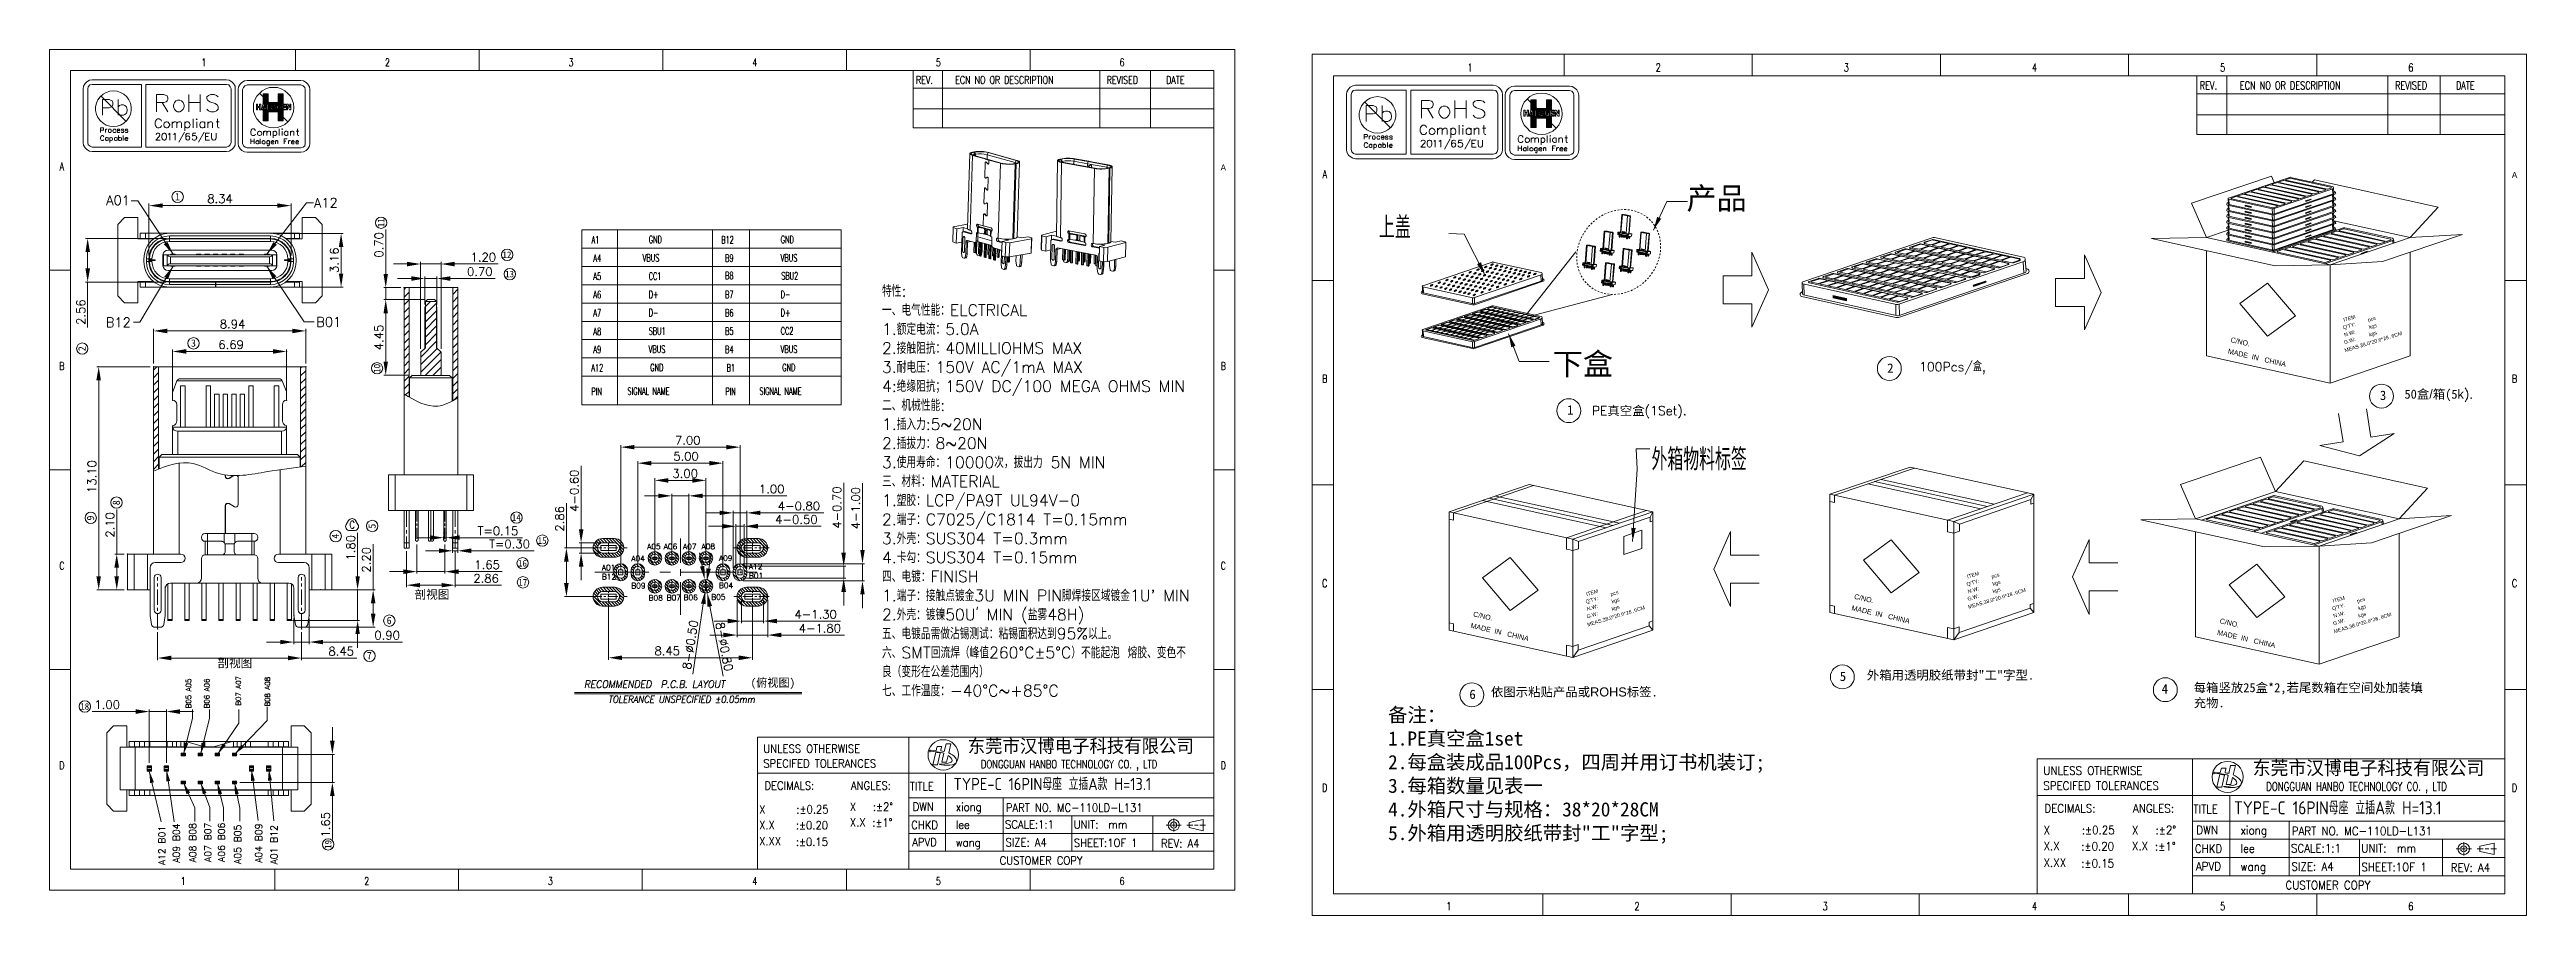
# Model space of a CAD drawing. Extents: x 2510 to 2656, y 708 to 759.
import ezdxf
from ezdxf.enums import TextEntityAlignment as Align

# ---------------------------------------------------------------- set-up
doc = ezdxf.new("R2010")
doc.units = 0
doc.header["$MEASUREMENT"] = 0
for name, pattern in [('ACAD_ISO02W100', [15, 12, -3]), ('CENTER', [50.8, 31.75, -6.35, 6.35, -6.35]), ('HIDDEN', [0.2, 0.1, -0.1])]:
    doc.linetypes.add(name, pattern=pattern)
doc.layers.get('0').update_dxf_attribs({"linetype": 'CONTINUOUS', "lineweight": 20})
doc.layers.get('Defpoints').update_dxf_attribs({"linetype": 'CONTINUOUS'})
for name, color, linetype, lineweight in [('DIM', 3, 'CONTINUOUS', 9), ('HANBO', 7, 'CONTINUOUS', 9), ('NOTE', 82, 'CONTINUOUS', 18), ('screw', 33, 'CONTINUOUS', 13), ('Text', 4, 'CONTINUOUS', 15)]:
    doc.layers.add(name, color=color, linetype=linetype, lineweight=lineweight)
doc.styles.add('3.5号字', font='gbenor.shx', dxfattribs={"height": 3.5, "bigfont": 'gbcbig.shx'})
doc.styles.add('ROMANS', font='ROMANS.SHX', dxfattribs={"bigfont": 'gbcbig.shx'})
doc.styles.get("Standard").update_dxf_attribs({"font": 'simplex.shx', "bigfont": 'gbcbig.shx'})
doc.styles.add('style2', font='')
doc.styles.add('txt', font='lereq.shx', dxfattribs={"width": 0.7, "bigfont": '@extfont2.shx'})
doc.styles.add('宋体', font='')
doc.styles.add('样式 1', font='gbenor.shx', dxfattribs={"height": 1.2, "bigfont": 'gbcbig.shx'})
doc.styles.add('細', font='')
doc.styles.get('style2').set_extended_font_data('SimSun')
doc.styles.get('宋体').set_extended_font_data('SimSun')
doc.styles.get('細').set_extended_font_data('NSimSun')
doc.dimstyles.new('汉博电子', dxfattribs={"dimtxt": 0.5, "dimasz": 0.8, "dimexe": 0.12, "dimexo": 0.19, "dimgap": 0.15, "dimtad": 1, "dimzin": 1, "dimdsep": 46, "dimtxsty": 'ROMANS', "dimcen": 2.13, "dimclrd": 3, "dimclre": 3, "dimclrt": 2, "dimazin": 2, "dimtfac": 1, "dimtmove": 0, "dimatfit": 3, "dimfxl": 1, "dimlwd": 13, "dimlwe": 13, "dimarcsym": 0})

msp = doc.modelspace()

# ---------------------------------------------------------------- texts
at = {"color": 2, "oblique": 10, "width": 0.9}
for s, height, p in [('RECOMMENDED  P.C.B. LAYOUT ', 0.44, (2541.694, 721.173)), ('TOLERANCE UNSPECIFIED %%p0.05mm ', 0.4, (2543.113, 720.309))]:
    msp.add_text(s, height=height, dxfattribs=at).set_placement(p)
at = {"color": 2, "char_height": 0.56, "attachment_point": 1, "style": 'ROMANS'}
for s, insert in [('\\A1;A01', (2513.641, 750.102)), ('\\A1;A12', (2525.837, 749.955)), ('\\A1;B12', (2513.622, 742.93)), ('\\A1;B01', (2525.974, 742.958))]:
    msp.add_mtext(s, dxfattribs=dict(at, insert=insert))
at = {"color": 2, "linetype": 'ByBlock', "attachment_point": 1, "style": '細'}
for s, insert, char_height, width, rotation in [('{\\fArial|b0|i0|c0|p32;ITEM}', (2644.957, 742.888), 0.21779, 2.58347, 16.92595), ('{\\fArial|b0|i0|c0|p32;C/NO.}', (2638.401, 741.787), 0.29806, 4.67263, 346.93884), ("{\\fArial|b0|i0|c0|p32;Q'TY:         pcs}", (2644.926, 742.442), 0.21779, 2.58347, 16.92595), ('{\\fArial|b0|i0|c0|p32;G.W:          kgs}', (2644.985, 741.576), 0.21779, 2.58347, 16.92595), ('{\\fArial|b0|i0|c0|p32;N.W:          kgs}', (2644.997, 742.015), 0.21779, 2.58347, 16.92595), ('{\\fArial|b0|i0|c0|p32;MEAS.38.0*20.\\fNSimSun|b0|i0|c134|p32;0\\fArial|b0|i0|c0|p32;*\\fNSimSun|b0|i0|c134|p32;28.0\\fArial|b0|i0|c0|p32;CM}', (2645.022, 741.103), 0.217793, 2.58347, 16.92595), ('{\\fArial|b0|i0|c0|p32;MADE  IN   CHINA}', (2638.247, 741.113), 0.29806, 4.67263, 346.93884), ("{\\fArial|b0|i0|c0|p32;Q'TY:         pcs}", (2622.831, 727.362), 0.21779, 2.58347, 16.92595), ('{\\fArial|b0|i0|c0|p32;ITEM}', (2622.862, 727.809), 0.21779, 2.58347, 16.92595), ('{\\fArial|b0|i0|c0|p32;N.W:          kgs}', (2622.901, 726.936), 0.21779, 2.58347, 16.92595), ('{\\fArial|b0|i0|c0|p32;C/NO.}', (2593.941, 725.674), 0.29806, 4.67263, 346.93884), ("{\\fArial|b0|i0|c0|p32;Q'TY:         pcs}", (2600.466, 726.329), 0.21779, 2.58347, 16.92595), ('{\\fArial|b0|i0|c0|p32;ITEM}', (2600.497, 726.776), 0.21779, 2.58347, 16.92595), ('{\\fArial|b0|i0|c0|p32;G.W:          kgs}', (2600.525, 725.464), 0.21779, 2.58347, 16.92595), ('{\\fArial|b0|i0|c0|p32;N.W:          kgs}', (2600.536, 725.903), 0.21779, 2.58347, 16.92595), ('{\\fArial|b0|i0|c0|p32;MEAS.38.0*20.\\fNSimSun|b0|i0|c134|p32;0\\fArial|b0|i0|c0|p32;*\\fNSimSun|b0|i0|c134|p32;28.0\\fArial|b0|i0|c0|p32;CM}', (2600.561, 724.99), 0.217793, 2.58347, 16.92595), ('{\\fArial|b0|i0|c0|p32;MADE  IN   CHINA}', (2616.152, 726.034), 0.29806, 4.67263, 346.93884), ('{\\fArial|b0|i0|c0|p32;C/NO.}', (2616.305, 726.707), 0.29806, 4.67263, 346.93884), ('{\\fArial|b0|i0|c0|p32;G.W:          kgs}', (2622.89, 726.497), 0.21779, 2.58347, 16.92595), ('{\\fArial|b0|i0|c0|p32;MEAS.38.0*20.\\fNSimSun|b0|i0|c134|p32;0\\fArial|b0|i0|c0|p32;*\\fNSimSun|b0|i0|c134|p32;28.0\\fArial|b0|i0|c0|p32;CM}', (2622.926, 726.024), 0.217793, 2.58347, 16.92595), ("{\\fArial|b0|i0|c0|p32;Q'TY:         pcs}", (2644.294, 725.928), 0.21779, 2.58347, 16.92595), ('{\\fArial|b0|i0|c0|p32;ITEM}', (2644.326, 726.375), 0.21779, 2.58347, 16.92595), ('{\\fArial|b0|i0|c0|p32;N.W:          kgs}', (2644.365, 725.502), 0.21779, 2.58347, 16.92595), ('{\\fArial|b0|i0|c0|p32;MADE  IN   CHINA}', (2593.787, 725), 0.29806, 4.67263, 346.93884), ('{\\fArial|b0|i0|c0|p32;MADE  IN   CHINA}', (2637.616, 724.599), 0.29806, 4.67263, 346.93884), ('{\\fArial|b0|i0|c0|p32;C/NO.}', (2637.769, 725.273), 0.29806, 4.67263, 346.93884), ('{\\fArial|b0|i0|c0|p32;G.W:          kgs}', (2644.354, 725.063), 0.21779, 2.58347, 16.92595), ('{\\fArial|b0|i0|c0|p32;MEAS.38.0*20.\\fNSimSun|b0|i0|c134|p32;0\\fArial|b0|i0|c0|p32;*\\fNSimSun|b0|i0|c134|p32;28.0\\fArial|b0|i0|c0|p32;CM}', (2644.39, 724.589), 0.217793, 2.58347, 16.92595)]:
    msp.add_mtext(s, dxfattribs=dict(at, insert=insert, char_height=char_height, width=width, rotation=rotation))
at = {"color": 2, "char_height": 0.32}
for s, insert, attachment_point in [('\\A1;A04\\P\\P\\PB09', (2544.468, 727.022), 7), ('\\A1; A05', (2545.178, 729.642), 1), ('\\A1; A06', (2546.154, 729.647), 1), ('\\A1; A07', (2547.285, 729.638), 1), ('\\A1; A08', (2548.371, 729.647), 1), ('\\A1;A09\\P\\P\\PB04', (2549.613, 727.036), 7), ('\\A1;A01\\PB12', (2542.739, 727.55), 7), ('\\A1;A12\\PB01', (2551.371, 727.61), 7), ('\\A1;B08', (2545.487, 726.63), 1), ('\\A1; B07', (2546.327, 726.639), 1), ('\\A1;B06', (2547.537, 726.653), 1), ('\\A1;B05', (2549.16, 726.674), 1)]:
    msp.add_mtext(s, dxfattribs=dict(at, insert=insert, attachment_point=attachment_point))
at = {"color": 3, "char_height": 0.5, "attachment_point": 1}
for insert, width in [((2531.74, 726.914), 2.48051), ((2520.17, 722.885), 2.0526)]:
    msp.add_mtext('{\\fNSimSun|b0|i0|c134|p49;剖视图}', dxfattribs=dict(at, insert=insert, width=width))
at = {"color": 2, "rotation": 90}
for s, insert, char_height, attachment_point in [('\\A1; B05 A05', (2518.324, 719.778), 0.3, 1), ('\\A1; B06 A06', (2519.399, 719.778), 0.3, 1), ('\\A1; B07 A07', (2521.248, 719.931), 0.3, 1), ('\\A1; B08 A08', (2522.955, 719.876), 0.3, 1), ('\\A1;A12 B01', (2517.109, 713.074), 0.4, 9), ('\\A1;A09 B04', (2517.953, 713.215), 0.4, 9), ('\\A1; A08 B08', (2518.518, 713.234), 0.4, 3), ('\\A1; A07 B07', (2519.409, 713.262), 0.4, 3), ('\\A1; A06 B06', (2520.207, 713.262), 0.4, 3), ('\\A1; A05 B05', (2521.16, 713.144), 0.4, 3), ('\\A1;A04 B09', (2522.795, 713.209), 0.4, 9), ('\\A1;A01 B12', (2523.694, 713.114), 0.4, 9)]:
    msp.add_mtext(s, dxfattribs=dict(at, insert=insert, char_height=char_height, attachment_point=attachment_point))
at = {"layer": 'DIM', "linetype": 'ByBlock', "style": '宋体'}
for s, p in [('产品', (2606.423, 749.288)), ('下盒', (2598.568, 739.567))]:
    msp.add_text(s, height=1.2943, dxfattribs=at).set_placement(p)
at = {"layer": 'DIM', "linetype": 'ByBlock', "attachment_point": 1}
for s, insert, char_height, width in [('上盖', (2588.364, 748.876), 1.2943, 31.56853), ('100Pcs/{\\Fromanc,gbcbig|c134;盒},', (2620.076, 740.308), 0.5333, 13.00784), ('{\\fSimSun|b0|i0|c134|p54;50盒\\fArial|b0|i0|c0|p32;/\\fSimSun|b0|i0|c134|p54;箱(5\\fArial|b0|i0|c0|p32;k}).', (2648.571, 738.701), 0.533302, 13.00784), ('PE{\\fSimSun|b0|i0|c134|p54;真空盒}(1Set).', (2600.862, 737.731), 0.5333, 13.00784), ('外箱物料标签', (2604.364, 735.245), 1.2943, 31.56853), ('{\\fSimSun|b0|i0|c134|p54;依图示粘贴产品或\\fArial|b0|i0|c0|p32;ROHS\\fSimSun|b0|i0|c134|p54;标签.}', (2594.938, 721.206), 0.5333, 13.00784), ('{\\fSimSun|b0|i0|c134|p54;外箱用透明胶纸带封"工"字型.}', (2617.007, 722.197), 0.5333, 13.00784), ('{\\fSimSun|b0|i0|c134|p54;每箱竖放25盒*2,若尾数箱在空间处加装填充物.}', (2636.195, 721.459), 0.5333, 13.94708)]:
    msp.add_mtext(s, dxfattribs=dict(at, insert=insert, char_height=char_height, width=width))
at = {"layer": 'DIM', "linetype": 'ByBlock', "char_height": 0.55085, "width": 0.06914, "attachment_point": 1, "style": '細'}
for s, insert in [('{\\fSimSun|b0|i0|c134|p54;2}', (2618.2, 740.24)), ('{\\fSimSun|b0|i0|c134|p54;1}', (2599.411, 737.784)), ('{\\fSimSun|b0|i0|c134|p54;3}', (2647.124, 738.641)), ('{\\fSimSun|b0|i0|c134|p54;5}', (2615.416, 722.133)), ('{\\fSimSun|b0|i0|c134|p54;4}', (2634.312, 721.393)), ('{\\fSimSun|b0|i0|c134|p54;6}', (2593.671, 721.075))]:
    msp.add_mtext(s, dxfattribs=dict(at, insert=insert))
at = {"layer": 'HANBO', "style": 'ROMANS', "width": 0.75}
for s, height, p in [('1', 0.453, (2519.37, 757.693)), ('2', 0.453, (2530.152, 757.693)), ('3', 0.453, (2540.934, 757.693)), ('4', 0.453, (2551.716, 757.693)), ('5', 0.453, (2562.498, 757.693)), ('6', 0.453, (2573.28, 757.693)), ('1', 0.465, (2593.711, 757.389)), ('2', 0.465, (2604.758, 757.389)), ('3', 0.465, (2615.804, 757.389)), ('4', 0.465, (2626.85, 757.389)), ('5', 0.465, (2637.897, 757.389)), ('6', 0.465, (2648.943, 757.389)), ('A', 0.453, (2511.041, 751.582)), ('A', 0.465, (2585.177, 751.128)), ('B', 0.453, (2511.041, 739.853)), ('B', 0.453, (2579.224, 739.853)), ('B', 0.465, (2585.177, 739.112)), ('B', 0.465, (2655.033, 739.112)), ('C', 0.453, (2511.041, 728.125)), ('C', 0.453, (2579.224, 728.125)), ('C', 0.465, (2585.177, 727.095)), ('C', 0.465, (2655.033, 727.095)), ('D', 0.453, (2511.041, 716.396)), ('D', 0.453, (2579.224, 716.396)), ('D', 0.465, (2585.177, 715.079)), ('D', 0.465, (2655.033, 715.079)), ('1', 0.453, (2518.154, 709.601)), ('2', 0.453, (2528.936, 709.601)), ('3', 0.453, (2539.718, 709.601)), ('4', 0.453, (2551.716, 709.601)), ('5', 0.453, (2562.498, 709.601)), ('6', 0.453, (2573.28, 709.601)), ('1', 0.465, (2592.465, 708.118)), ('2', 0.465, (2603.512, 708.118)), ('3', 0.465, (2614.558, 708.118)), ('4', 0.465, (2626.85, 708.118)), ('5', 0.465, (2637.897, 708.118)), ('6', 0.465, (2648.943, 708.118))]:
    msp.add_text(s, height=height, dxfattribs=at).set_placement(p, align=Align.CENTER)
at = {"layer": 'HANBO', "style": 'ROMANS'}
for s, height, width, p in [('REV.', 0.4535, 0.75, (2561.182, 756.664)), ('ECN NO OR DESCRIPTION', 0.45346, 0.75, (2563.483, 756.664)), ('REVISED', 0.4535, 0.75, (2572.379, 756.664)), ('DATE', 0.4535, 0.75, (2575.867, 756.664)), ('REV.', 0.4646, 0.75, (2636.549, 756.335)), ('ECN NO OR DESCRIPTION', 0.46459, 0.75, (2638.906, 756.335)), ('REVISED', 0.4646, 0.75, (2648.02, 756.335)), ('DATE', 0.4646, 0.75, (2651.594, 756.335)), ('SPECIFED TOLERANCES', 0.47986, 0.9, (2552.218, 716.499)), ('UNLESS OTHERWISE  ', 0.47986, 0.9, (2552.218, 717.363)), ('DONGGUAN HANBO TECHNOLOGY CO. , LTD', 0.47986, 0.75, (2564.993, 716.453)), ('DECIMALS:', 0.4799, 0.9, (2552.283, 715.198)), ('ANGLES:', 0.4799, 0.9, (2557.358, 715.198)), ('TITLE', 0.4799, 0.9, (2560.82, 715.154)), ('SPECIFED TOLERANCES', 0.49163, 0.9, (2627.365, 715.185)), ('UNLESS OTHERWISE  ', 0.49163, 0.9, (2627.365, 716.07)), ('DONGGUAN HANBO TECHNOLOGY CO. , LTD', 0.49163, 0.75, (2640.453, 715.138)), ('X        ', 0.4799, 0.9, (2551.972, 713.797)), (':%%P0.25', 0.4799, 0.9, (2554.161, 713.802)), ('X        ', 0.4799, 0.9, (2557.299, 713.951)), (':%%P2%%d', 0.4799, 0.9, (2558.65, 713.956)), ('DWN', 0.4799, 0.9, (2560.988, 713.957)), ('xiong', 0.4799, 0.9, (2563.518, 713.943)), ('PART NO. MC-110LD-L131', 0.47986, 0.9, (2566.457, 713.9)), ('DECIMALS:', 0.4916, 0.9, (2627.432, 713.852)), ('ANGLES:', 0.4916, 0.9, (2632.63, 713.852)), ('TITLE', 0.4916, 0.9, (2636.178, 713.806)), ('X.X        ', 0.47986, 0.9, (2551.972, 712.881)), (':%%P0.20', 0.4799, 0.9, (2554.13, 712.869)), ('X.X        ', 0.47986, 0.9, (2557.299, 713.036)), (':%%P1%%d', 0.4799, 0.9, (2558.62, 713.023)), ('CHKD', 0.4799, 0.9, (2560.901, 712.883)), ('lee', 0.4799, 0.9, (2563.518, 712.899)), ('SCALE:1:1', 0.4799, 0.9, (2566.409, 712.914)), ('UNIT:  mm', 0.4799, 0.9, (2570.44, 712.913)), ('X        ', 0.4916, 0.9, (2627.381, 712.574)), (':%%P0.25', 0.4916, 0.9, (2629.623, 712.58)), ('X        ', 0.4916, 0.9, (2632.571, 712.574)), (':%%P2%%d', 0.4916, 0.9, (2633.955, 712.58)), ('DWN', 0.4916, 0.9, (2636.35, 712.58)), ('xiong', 0.4916, 0.9, (2638.942, 712.566)), ('PART NO. MC-110LD-L131', 0.49163, 0.9, (2641.953, 712.522)), ('X.XX        ', 0.47986, 0.9, (2551.972, 711.934)), (':%%P0.15', 0.4799, 0.9, (2554.13, 711.892)), ('APVD', 0.4799, 0.9, (2560.963, 711.877)), ('wang', 0.4799, 0.9, (2563.518, 711.854)), ('CUSTOMER COPY', 0.47986, 0.9, (2566.095, 710.796)), ('SIZE: A4', 0.4799, 0.9, (2566.435, 711.865)), ('SHEET:1OF 1', 0.47986, 0.9, (2570.446, 711.832)), ('REV: A4', 0.4799, 0.9, (2575.567, 711.805)), ('X.X        ', 0.49163, 0.9, (2627.381, 711.636)), ('X.XX        ', 0.49163, 0.9, (2627.381, 710.665)), (':%%P0.20', 0.4916, 0.9, (2629.591, 711.623)), (':%%P0.15', 0.4916, 0.9, (2629.591, 710.623)), ('X.X        ', 0.49163, 0.9, (2632.571, 711.636)), (':%%P1%%d', 0.4916, 0.9, (2633.923, 711.623)), ('CHKD', 0.4916, 0.9, (2636.261, 711.48)), ('lee', 0.4916, 0.9, (2638.942, 711.496)), ('SCALE:1:1', 0.4916, 0.9, (2641.904, 711.511)), ('UNIT:  mm', 0.4916, 0.9, (2646.034, 711.511)), ('APVD', 0.4916, 0.9, (2636.324, 710.449)), ('wang', 0.4916, 0.9, (2638.942, 710.426)), ('CUSTOMER COPY', 0.49163, 0.9, (2641.582, 709.342)), ('SIZE: A4', 0.4916, 0.9, (2641.931, 710.437)), ('SHEET:1OF 1', 0.49163, 0.9, (2646.04, 710.403)), ('REV: A4', 0.4916, 0.9, (2651.287, 710.375))]:
    msp.add_text(s, height=height, dxfattribs=dict(at, width=width)).set_placement(p)
at = {"layer": 'HANBO', "ltscale": 5, "style": 'txt'}
for height, p in [(0.35, (2579.224, 751.582)), (0.359, (2655.033, 751.128))]:
    msp.add_text('A', height=height, dxfattribs=at).set_placement(p, align=Align.CENTER)
at = {"layer": 'HANBO', "color": 3, "style": 'style2'}
for s, height, p in [('1', 0.43, (2517.68, 749.823)), ('12', 0.3866, (2536.904, 746.428)), ('13', 0.3866, (2537.061, 745.297)), ('3', 0.43, (2518.615, 741.22)), ('14', 0.3866, (2537.452, 730.99)), ('15', 0.3866, (2538.971, 729.64)), ('16', 0.3866, (2537.813, 728.308)), ('17', 0.3866, (2537.834, 727.19)), ('6', 0.43, (2530.105, 724.925)), ('7', 0.43, (2528.942, 722.863)), ('18', 0.3866, (2512.114, 719.894))]:
    msp.add_text(s, height=height, dxfattribs=at).set_placement(p)
for s, height, p in [('11', 0.3866, (2529.972, 748.239)), ('2', 0.43, (2512.434, 740.955)), ('10', 0.3866, (2529.734, 739.688)), ('8', 0.43, (2514.442, 731.907)), ('9', 0.43, (2512.932, 731.01)), ('4', 0.43, (2527.313, 729.939)), ('5', 0.43, (2529.459, 730.534)), ('19', 0.3866, (2526.862, 711.717))]:
    msp.add_text(s, height=height, rotation=90, dxfattribs=at).set_placement(p)
at = {"layer": 'HANBO', "color": 2, "width": 0.65}
for s, height, p in [(' A1', 0.4321, (2541.939, 747.288)), ('GND', 0.4321, (2545.492, 747.3)), ('B12', 0.4321, (2549.749, 747.28)), ('GND', 0.4321, (2553.239, 747.3)), ('A4', 0.4321, (2542.245, 746.214)), ('VBUS', 0.4321, (2545.139, 746.226)), ('B9', 0.4321, (2549.975, 746.214)), ('VBUS', 0.4321, (2553.239, 746.226)), ('A5', 0.4321, (2542.245, 745.141)), ('CC1', 0.4321, (2545.492, 745.152)), ('B8', 0.4321, (2549.975, 745.185)), ('SBU2', 0.4321, (2553.269, 745.173)), ('A6', 0.4321, (2542.245, 744.067)), ('A7', 0.4321, (2542.245, 742.993)), ('D+', 0.4321, (2545.492, 744.078)), ('D-', 0.4321, (2545.492, 743.005)), ('B7', 0.4321, (2549.975, 744.067)), ('B6', 0.4321, (2549.975, 742.993)), ('D-', 0.4321, (2553.239, 744.078)), ('D+', 0.4321, (2553.239, 743.005)), ('A8', 0.4321, (2542.245, 741.9)), ('SBU1', 0.4321, (2545.492, 741.922)), ('B5', 0.4321, (2549.975, 741.919)), ('CC2', 0.4321, (2553.239, 741.931)), ('A12', 0.4321, (2542.124, 739.771)), ('A9', 0.4321, (2542.245, 740.845)), ('VBUS', 0.4321, (2545.492, 740.857)), ('GND', 0.4321, (2545.58, 739.783)), ('B4', 0.4321, (2549.975, 740.845)), ('B1', 0.4321, (2550.063, 739.771)), ('VBUS', 0.4321, (2553.239, 740.857)), ('GND', 0.4321, (2553.328, 739.783)), ('PIN', 0.4321, (2542.124, 738.38)), ('SIGNAL NAME', 0.43206, (2544.243, 738.392)), ('PIN', 0.4321, (2549.99, 738.38)), ('SIGNAL NAME', 0.43206, (2551.99, 738.392))]:
    msp.add_text(s, height=height, dxfattribs=at).set_placement(p)
at = {"layer": 'HANBO', "width": 0.8}
msp.add_text('C', height=0.44, dxfattribs=at).set_placement((2528.075, 730.544), align=Align.CENTER)
at = {"layer": 'HANBO', "color": 7, "style": '3.5号字', "width": 1.6}
for height, p in [(0.8863, (2564.219, 717.286)), (0.90804, (2639.66, 715.99))]:
    msp.add_text('东莞市汉博电子科技有限公司', height=height, dxfattribs=at).set_placement(p)
at = {"layer": 'HANBO', "style": '样式 1'}
for height, p in [(0.72, (2563.389, 715.171)), (0.7684, (2638.56, 713.749))]:
    msp.add_text('TYPE-C 16PIN母座 立插A款 H=13.1', height=height, dxfattribs=at).set_placement(p)
at = {"layer": 'HANBO', "color": 3, "insert": (2559.186, 744.827), "char_height": 0.670634, "width": 18.18461, "attachment_point": 1, "style": 'ROMANS'}
msp.add_mtext("特性:^J一、电气性能：ELCTRICAL^J1.额定电流：5.0A^J2.接触阻抗：40MILLIOHMS MAX^J3.耐电压：150V AC/1mA MAX  ^J4:绝缘阻抗；150V DC/100 MEGA OHMS MIN^J二、机械性能:^J1.插入力:5~20N^J2.插拔力：8~20N^J3.使用寿命：10000次，拔出力 5N MIN^J三、材料：MATERIAL^J1.塑胶：LCP/PA9T UL94V-0^J2.端子：C7025/C1814 T=0.15mm^J3.外壳：SUS304 T=0.3mm^J4.卡勾：SUS304 T=0.15mm^J四、电镀：FINISH^J1.端子：接触点镀金3U MIN PIN脚焊接区域镀金1U' MIN^J2.外壳：镀镍50U’ MIN (盐雾48H)^J五、电镀品需做沾锡测试：粘锡面积达到95%以上。^J六、SMT回流焊（峰值260°C±5°C）不能起泡 熔胶、变色不良（变形在公差范围内）^J七、工作温度：-40°C~+85°C", dxfattribs=at)
at = {"layer": 'NOTE', "color": 0, "linetype": 'ACAD_ISO02W100', "insert": (2551.472, 721.723), "char_height": 0.48, "width": 3.57191, "attachment_point": 1, "style": 'ROMANS'}
msp.add_mtext('{\\fSimSun|b0|i0|c134|p2;\\C2;(俯视图)}', dxfattribs=at)
at = {"layer": 'Text', "linetype": 'ByBlock', "ltscale": 0.932966, "insert": (2588.899, 720.009), "char_height": 0.832607, "width": 23.52951, "attachment_point": 1}
msp.add_mtext('{\\fSimSun|b0|i0|c134|p2;备注：  \\P1.PE真空盒1set\\P2.每盒装成品100Pcs，四周并用订书机装订;\\P3.每箱数量见表一\\P4.外箱尺寸与规格：38*20*28CM\\P\\fSimSun|b0|i0|c0|p2;5.\\fSimSun|b0|i0|c134|p2;外箱用透明胶纸带封\\fSimSun|b0|i0|c0|p2;"\\fSimSun|b0|i0|c134|p2;工\\fSimSun|b0|i0|c0|p2;"\\fSimSun|b0|i0|c134|p2;字型\\fSimSun|b0|i0|c0|p2;;}', dxfattribs=at)

# ---------------------------------------------------------------- blocks, each defined once
blk = doc.blocks.new('hanbo')
at = {"layer": 'HANBO'}
blk.add_ellipse((-2.08, 0.26), major_axis=(0, 1.28), ratio=1, dxfattribs=at)
at = {"layer": 'HANBO', "color": 7}
for points, knots in [([(-3.19, 0.69), (-3.19, 0.69), (-3.22, 0.62), (-3.22, 0.62), (-3.22, 0.62), (-3.22, 0.62), (-3.29, 0.6), (-3.29, 0.6), (-3.29, 0.6), (-3.29, 0.6), (-3.22, 0.57), (-3.22, 0.57), (-3.22, 0.57), (-3.22, 0.57), (-3.21, 0.5), (-3.21, 0.5), (-3.21, 0.5), (-3.21, 0.5), (-3.18, 0.57), (-3.18, 0.57), (-3.18, 0.57), (-3.18, 0.57), (-3.15, 0.58), (-3.15, 0.58), (-3.15, 0.58), (-2.9, 0.55), (-2.24, 0.48), (-2.03, 0.39), (-2.03, 0.39), (-2.03, 0.39), (-2.2, -0.36), (-2.2, -0.36), (-2.2, -0.36), (-2.2, -0.36), (-1.8, -0.36), (-1.8, -0.36), (-1.8, -0.36), (-1.8, -0.36), (-1.67, 0.22), (-1.67, 0.22), (-1.67, 0.22), (-1.67, 0.22), (-1.42, 0.05), (-1.35, -0.11), (-1.35, -0.11), (-1.29, -0.28), (-1.38, -0.35), (-1.47, -0.39), (-1.47, -0.39), (-1.66, -0.48), (-2.21, -0.52), (-2.42, -0.53), (-2.42, -0.53), (-2.42, -0.53), (-2.14, -0.62), (-1.77, -0.62), (-1.77, -0.62), (-1.41, -0.63), (-1.1, -0.54), (-1, -0.4), (-1, -0.4), (-0.9, -0.25), (-0.95, -0.08), (-1.04, 0.01), (-1.04, 0.01), (-1.19, 0.19), (-1.4, 0.34), (-1.61, 0.43), (-1.61, 0.43), (-1.61, 0.43), (-1.44, 1.2), (-1.44, 1.2), (-1.44, 1.2), (-1.44, 1.2), (-1.83, 1.2), (-1.83, 1.2), (-1.83, 1.2), (-1.83, 1.2), (-1.99, 0.55), (-1.99, 0.55), (-1.99, 0.55), (-1.99, 0.55), (-2.28, 0.6), (-2.29, 0.6), (-2.29, 0.6), (-2.28, 0.62), (-2.2, 0.98), (-2.2, 0.98), (-2.2, 0.98), (-2.2, 0.98), (-2.59, 0.98), (-2.59, 0.98), (-2.59, 0.98), (-2.62, 0.87), (-2.65, 0.74), (-2.68, 0.63), (-2.68, 0.63), (-2.68, 0.63), (-3.15, 0.61), (-3.15, 0.61), (-3.15, 0.61), (-3.15, 0.61), (-3.18, 0.62), (-3.18, 0.62), (-3.18, 0.62), (-3.18, 0.62), (-3.19, 0.69), (-3.19, 0.69)], [0, 0, 0, 0, 0.035714, 0.035714, 0.035714, 0.035714, 0.071429, 0.071429, 0.071429, 0.071429, 0.107143, 0.107143, 0.107143, 0.107143, 0.142857, 0.142857, 0.142857, 0.142857, 0.178571, 0.178571, 0.178571, 0.178571, 0.214286, 0.214286, 0.214286, 0.214286, 0.25, 0.25, 0.25, 0.25, 0.285714, 0.285714, 0.285714, 0.285714, 0.321429, 0.321429, 0.321429, 0.321429, 0.357143, 0.357143, 0.357143, 0.357143, 0.392857, 0.392857, 0.392857, 0.392857, 0.428571, 0.428571, 0.428571, 0.428571, 0.464286, 0.464286, 0.464286, 0.464286, 0.5, 0.5, 0.5, 0.5, 0.535714, 0.535714, 0.535714, 0.535714, 0.571429, 0.571429, 0.571429, 0.571429, 0.607143, 0.607143, 0.607143, 0.607143, 0.642857, 0.642857, 0.642857, 0.642857, 0.678571, 0.678571, 0.678571, 0.678571, 0.714286, 0.714286, 0.714286, 0.714286, 0.75, 0.75, 0.75, 0.75, 0.785714, 0.785714, 0.785714, 0.785714, 0.821429, 0.821429, 0.821429, 0.821429, 0.857143, 0.857143, 0.857143, 0.857143, 0.892857, 0.892857, 0.892857, 0.892857, 0.928571, 0.928571, 0.928571, 0.928571, 1, 1, 1, 1]), ([(-2.71, 0.48), (-2.71, 0.48), (-2.96, -0.58), (-2.96, -0.58), (-2.96, -0.58), (-2.96, -0.58), (-2.56, -0.58), (-2.56, -0.58), (-2.56, -0.58), (-2.56, -0.58), (-2.33, 0.42), (-2.33, 0.42), (-2.33, 0.42), (-2.33, 0.42), (-2.55, 0.47), (-2.71, 0.48)], [0, 0, 0, 0, 0.2, 0.2, 0.2, 0.2, 0.4, 0.4, 0.4, 0.4, 0.6, 0.6, 0.6, 0.6, 1, 1, 1, 1])]:
    blk.add_open_spline(points, degree=3, knots=knots, dxfattribs=at)
blk = doc.blocks.new('ea')
at = {"layer": 'HANBO'}
h = blk.add_hatch(color=256, dxfattribs=at)
h.dxf.hatch_style = 2
h.paths.add_polyline_path([(55.18, 79.79), (55.18, 79.31), (55.46, 79.31)])
h = blk.add_hatch(color=256, dxfattribs=at)
h.dxf.hatch_style = 2
h.paths.add_polyline_path([(55.18, 79.79), (55.46, 79.79), (55.46, 79.31)])
h = blk.add_hatch(color=256, dxfattribs=at)
h.dxf.hatch_style = 2
h.paths.add_polyline_path([(56.02, 79.79), (56.02, 79.31), (56.3, 79.31)])
h = blk.add_hatch(color=256, dxfattribs=at)
h.dxf.hatch_style = 2
h.paths.add_polyline_path([(56.02, 79.79), (56.3, 79.79), (56.3, 79.31)])
h = blk.add_hatch(color=256, dxfattribs=at)
h.dxf.hatch_style = 2
h.paths.add_polyline_path([(55.18, 79.23), (55.18, 79.24), (55.17, 79.24), (55.17, 79.23)])
h = blk.add_hatch(color=256, dxfattribs=at)
h.dxf.hatch_style = 2
h.paths.add_polyline_path([(55.18, 79.31), (55.18, 79.23), (56.3, 79.23)])
h = blk.add_hatch(color=256, dxfattribs=at)
h.dxf.hatch_style = 2
h.paths.add_polyline_path([(55.18, 79.31), (56.3, 79.31), (56.3, 79.23)])
h = blk.add_hatch(color=256, dxfattribs=at)
h.dxf.hatch_style = 2
h.paths.add_polyline_path([(55.2, 79.07), (55.18, 79.03), (55.25, 79.03)])
h = blk.add_hatch(color=256, dxfattribs=at)
h.dxf.hatch_style = 2
h.paths.add_polyline_path([(55.18, 79.03), (55.18, 79.02), (55.25, 79.02)])
h = blk.add_hatch(color=256, dxfattribs=at)
h.dxf.hatch_style = 2
h.paths.add_polyline_path([(55.18, 79.03), (55.25, 79.03), (55.25, 79.02)])
h = blk.add_hatch(color=256, dxfattribs=at)
h.dxf.hatch_style = 2
h.paths.add_polyline_path([(55.18, 78.97), (55.18, 78.95), (55.26, 78.95)])
h = blk.add_hatch(color=256, dxfattribs=at)
h.dxf.hatch_style = 2
h.paths.add_polyline_path([(55.18, 78.97), (55.26, 78.97), (55.26, 78.95)])
h = blk.add_hatch(color=256, dxfattribs=at)
h.dxf.hatch_style = 2
h.paths.add_polyline_path([(55.18, 78.95), (55.18, 78.93), (55.28, 78.93)])
h = blk.add_hatch(color=256, dxfattribs=at)
h.dxf.hatch_style = 2
h.paths.add_polyline_path([(55.18, 78.95), (55.26, 78.95), (55.28, 78.93)])
h = blk.add_hatch(color=256, dxfattribs=at)
h.dxf.hatch_style = 2
h.paths.add_polyline_path([(55.18, 78.93), (55.18, 78.92), (55.28, 78.92)])
h = blk.add_hatch(color=256, dxfattribs=at)
h.dxf.hatch_style = 2
h.paths.add_polyline_path([(55.18, 78.93), (55.28, 78.93), (55.28, 78.92)])
h = blk.add_hatch(color=256, dxfattribs=at)
h.dxf.hatch_style = 2
h.paths.add_polyline_path([(55.18, 78.92), (55.18, 78.9), (55.28, 78.9)])
h = blk.add_hatch(color=256, dxfattribs=at)
h.dxf.hatch_style = 2
h.paths.add_polyline_path([(55.18, 78.92), (55.28, 78.92), (55.28, 78.9)])
h = blk.add_hatch(color=256, dxfattribs=at)
h.dxf.hatch_style = 2
h.paths.add_polyline_path([(55.18, 78.9), (55.18, 78.89), (55.71, 78.89)])
h = blk.add_hatch(color=256, dxfattribs=at)
h.dxf.hatch_style = 2
h.paths.add_polyline_path([(55.18, 78.9), (55.71, 78.9), (55.71, 78.89)])
h = blk.add_hatch(color=256, dxfattribs=at)
h.dxf.hatch_style = 2
h.paths.add_polyline_path([(55.18, 78.89), (55.18, 78.79), (56.3, 78.79)])
h = blk.add_hatch(color=256, dxfattribs=at)
h.dxf.hatch_style = 2
h.paths.add_polyline_path([(55.18, 78.89), (56.3, 78.89), (56.3, 78.79)])
h = blk.add_hatch(color=256, dxfattribs=at)
h.dxf.hatch_style = 2
h.paths.add_polyline_path([(55.18, 78.79), (55.18, 78.29), (55.46, 78.29)])
h = blk.add_hatch(color=256, dxfattribs=at)
h.dxf.hatch_style = 2
h.paths.add_polyline_path([(55.18, 78.79), (55.46, 78.79), (55.46, 78.29)])
h = blk.add_hatch(color=256, dxfattribs=at)
h.dxf.hatch_style = 2
h.paths.add_polyline_path([(55.21, 79.1), (55.2, 79.08), (55.23, 79.08)])
h = blk.add_hatch(color=256, dxfattribs=at)
h.dxf.hatch_style = 2
h.paths.add_polyline_path([(55.2, 79.08), (55.2, 79.07), (55.23, 79.07)])
h = blk.add_hatch(color=256, dxfattribs=at)
h.dxf.hatch_style = 2
h.paths.add_polyline_path([(55.2, 79.08), (55.23, 79.08), (55.23, 79.07)])
h = blk.add_hatch(color=256, dxfattribs=at)
h.dxf.hatch_style = 2
h.paths.add_polyline_path([(55.2, 79.07), (55.23, 79.07), (55.25, 79.03)])
h = blk.add_hatch(color=256, dxfattribs=at)
h.dxf.hatch_style = 2
h.paths.add_polyline_path([(55.21, 79.13), (55.21, 79.12), (55.23, 79.12)])
h = blk.add_hatch(color=256, dxfattribs=at)
h.dxf.hatch_style = 2
h.paths.add_polyline_path([(55.21, 79.12), (55.21, 79.1), (55.23, 79.1)])
h = blk.add_hatch(color=256, dxfattribs=at)
h.dxf.hatch_style = 2
h.paths.add_polyline_path([(55.21, 79.12), (55.23, 79.12), (55.23, 79.1)])
h = blk.add_hatch(color=256, dxfattribs=at)
h.dxf.hatch_style = 2
h.paths.add_polyline_path([(55.21, 79.1), (55.23, 79.1), (55.23, 79.08)])
h = blk.add_hatch(color=256, dxfattribs=at)
h.dxf.hatch_style = 2
h.paths.add_polyline_path([(55.26, 79.23), (55.26, 79.21), (55.39, 79.21)])
h = blk.add_hatch(color=256, dxfattribs=at)
h.dxf.hatch_style = 2
h.paths.add_polyline_path([(55.26, 79.23), (55.39, 79.23), (55.39, 79.21)])
h = blk.add_hatch(color=256, dxfattribs=at)
h.dxf.hatch_style = 2
h.paths.add_polyline_path([(55.26, 79.21), (55.26, 79.2), (55.39, 79.2)])
h = blk.add_hatch(color=256, dxfattribs=at)
h.dxf.hatch_style = 2
h.paths.add_polyline_path([(55.26, 79.21), (55.39, 79.21), (55.39, 79.2)])
h = blk.add_hatch(color=256, dxfattribs=at)
h.dxf.hatch_style = 2
h.paths.add_polyline_path([(55.26, 79.2), (55.26, 79.18), (55.39, 79.18)])
h = blk.add_hatch(color=256, dxfattribs=at)
h.dxf.hatch_style = 2
h.paths.add_polyline_path([(55.26, 79.2), (55.39, 79.2), (55.39, 79.18)])
h = blk.add_hatch(color=256, dxfattribs=at)
h.dxf.hatch_style = 2
h.paths.add_polyline_path([(55.26, 79.18), (55.28, 79.17), (55.39, 79.17)])
h = blk.add_hatch(color=256, dxfattribs=at)
h.dxf.hatch_style = 2
h.paths.add_polyline_path([(55.26, 79.18), (55.39, 79.18), (55.39, 79.17)])
h = blk.add_hatch(color=256, dxfattribs=at)
h.dxf.hatch_style = 2
h.paths.add_polyline_path([(55.28, 79.17), (55.28, 79.15), (55.39, 79.15)])
h = blk.add_hatch(color=256, dxfattribs=at)
h.dxf.hatch_style = 2
h.paths.add_polyline_path([(55.28, 79.17), (55.39, 79.17), (55.39, 79.15)])
h = blk.add_hatch(color=256, dxfattribs=at)
h.dxf.hatch_style = 2
h.paths.add_polyline_path([(55.28, 79.15), (55.28, 79.13), (55.39, 79.13)])
h = blk.add_hatch(color=256, dxfattribs=at)
h.dxf.hatch_style = 2
h.paths.add_polyline_path([(55.28, 79.15), (55.39, 79.15), (55.39, 79.13)])
h = blk.add_hatch(color=256, dxfattribs=at)
h.dxf.hatch_style = 2
h.paths.add_polyline_path([(55.28, 79.13), (55.3, 79.12), (55.39, 79.12)])
h = blk.add_hatch(color=256, dxfattribs=at)
h.dxf.hatch_style = 2
h.paths.add_polyline_path([(55.28, 79.13), (55.39, 79.13), (55.39, 79.12)])
h = blk.add_hatch(color=256, dxfattribs=at)
h.dxf.hatch_style = 2
h.paths.add_polyline_path([(55.3, 79.12), (55.3, 79.1), (55.39, 79.1)])
h = blk.add_hatch(color=256, dxfattribs=at)
h.dxf.hatch_style = 2
h.paths.add_polyline_path([(55.3, 79.12), (55.39, 79.12), (55.39, 79.1)])
h = blk.add_hatch(color=256, dxfattribs=at)
h.dxf.hatch_style = 2
h.paths.add_polyline_path([(55.3, 79.1), (55.3, 79.08), (55.39, 79.08)])
h = blk.add_hatch(color=256, dxfattribs=at)
h.dxf.hatch_style = 2
h.paths.add_polyline_path([(55.3, 79.1), (55.39, 79.1), (55.39, 79.08)])
h = blk.add_hatch(color=256, dxfattribs=at)
h.dxf.hatch_style = 2
h.paths.add_polyline_path([(55.3, 79.08), (55.3, 79.07), (55.39, 79.07)])
h = blk.add_hatch(color=256, dxfattribs=at)
h.dxf.hatch_style = 2
h.paths.add_polyline_path([(55.3, 79.08), (55.39, 79.08), (55.39, 79.07)])
h = blk.add_hatch(color=256, dxfattribs=at)
h.dxf.hatch_style = 2
h.paths.add_polyline_path([(55.31, 79.07), (55.31, 79.03), (55.39, 79.03)])
h = blk.add_hatch(color=256, dxfattribs=at)
h.dxf.hatch_style = 2
h.paths.add_polyline_path([(55.31, 79.07), (55.39, 79.07), (55.39, 79.03)])
h = blk.add_hatch(color=256, dxfattribs=at)
h.dxf.hatch_style = 2
h.paths.add_polyline_path([(55.31, 79.03), (55.31, 79.02), (55.39, 79.02)])
h = blk.add_hatch(color=256, dxfattribs=at)
h.dxf.hatch_style = 2
h.paths.add_polyline_path([(55.31, 79.03), (55.39, 79.03), (55.39, 79.02)])
h = blk.add_hatch(color=256, dxfattribs=at)
h.dxf.hatch_style = 2
h.paths.add_polyline_path([(55.31, 79.02), (55.33, 79), (55.39, 79)])
h = blk.add_hatch(color=256, dxfattribs=at)
h.dxf.hatch_style = 2
h.paths.add_polyline_path([(55.31, 79.02), (55.39, 79.02), (55.39, 79)])
h = blk.add_hatch(color=256, dxfattribs=at)
h.dxf.hatch_style = 2
h.paths.add_polyline_path([(55.33, 79), (55.33, 78.98), (55.39, 78.98)])
h = blk.add_hatch(color=256, dxfattribs=at)
h.dxf.hatch_style = 2
h.paths.add_polyline_path([(55.33, 79), (55.39, 79), (55.39, 78.98)])
h = blk.add_hatch(color=256, dxfattribs=at)
h.dxf.hatch_style = 2
h.paths.add_polyline_path([(55.33, 78.98), (55.33, 78.97), (55.39, 78.97)])
h = blk.add_hatch(color=256, dxfattribs=at)
h.dxf.hatch_style = 2
h.paths.add_polyline_path([(55.33, 78.98), (55.39, 78.98), (55.39, 78.97)])
h = blk.add_hatch(color=256, dxfattribs=at)
h.dxf.hatch_style = 2
h.paths.add_polyline_path([(55.33, 78.97), (55.33, 78.95), (55.39, 78.95)])
h = blk.add_hatch(color=256, dxfattribs=at)
h.dxf.hatch_style = 2
h.paths.add_polyline_path([(55.33, 78.97), (55.39, 78.97), (55.39, 78.95)])
h = blk.add_hatch(color=256, dxfattribs=at)
h.dxf.hatch_style = 2
h.paths.add_polyline_path([(55.34, 78.95), (55.34, 78.93), (55.39, 78.93)])
h = blk.add_hatch(color=256, dxfattribs=at)
h.dxf.hatch_style = 2
h.paths.add_polyline_path([(55.34, 78.95), (55.39, 78.95), (55.39, 78.93)])
h = blk.add_hatch(color=256, dxfattribs=at)
h.dxf.hatch_style = 2
h.paths.add_polyline_path([(55.34, 78.93), (55.34, 78.92), (55.39, 78.92)])
h = blk.add_hatch(color=256, dxfattribs=at)
h.dxf.hatch_style = 2
h.paths.add_polyline_path([(55.34, 78.93), (55.39, 78.93), (55.39, 78.92)])
h = blk.add_hatch(color=256, dxfattribs=at)
h.dxf.hatch_style = 2
h.paths.add_polyline_path([(55.34, 78.92), (55.34, 78.9), (55.39, 78.9)])
h = blk.add_hatch(color=256, dxfattribs=at)
h.dxf.hatch_style = 2
h.paths.add_polyline_path([(55.34, 78.92), (55.39, 78.92), (55.39, 78.9)])
h = blk.add_hatch(color=256, dxfattribs=at)
h.dxf.hatch_style = 2
h.paths.add_polyline_path([(55.46, 79.23), (55.46, 79.21), (55.69, 79.21)])
h = blk.add_hatch(color=256, dxfattribs=at)
h.dxf.hatch_style = 2
h.paths.add_polyline_path([(55.46, 79.23), (55.71, 79.23), (55.69, 79.21)])
h = blk.add_hatch(color=256, dxfattribs=at)
h.dxf.hatch_style = 2
h.paths.add_polyline_path([(55.46, 79.21), (55.46, 79.2), (55.66, 79.2)])
h = blk.add_hatch(color=256, dxfattribs=at)
h.dxf.hatch_style = 2
h.paths.add_polyline_path([(55.46, 79.21), (55.67, 79.21), (55.66, 79.2)])
h = blk.add_hatch(color=256, dxfattribs=at)
h.dxf.hatch_style = 2
h.paths.add_polyline_path([(55.46, 79.2), (55.46, 79.18), (55.64, 79.18)])
h = blk.add_hatch(color=256, dxfattribs=at)
h.dxf.hatch_style = 2
h.paths.add_polyline_path([(55.46, 79.2), (55.66, 79.2), (55.64, 79.18)])
h = blk.add_hatch(color=256, dxfattribs=at)
h.dxf.hatch_style = 2
h.paths.add_polyline_path([(55.46, 79.18), (55.46, 79.17), (55.64, 79.17)])
h = blk.add_hatch(color=256, dxfattribs=at)
h.dxf.hatch_style = 2
h.paths.add_polyline_path([(55.46, 79.18), (55.64, 79.18), (55.64, 79.17)])
h = blk.add_hatch(color=256, dxfattribs=at)
h.dxf.hatch_style = 2
h.paths.add_polyline_path([(55.46, 79.17), (55.46, 79.15), (55.62, 79.15)])
h = blk.add_hatch(color=256, dxfattribs=at)
h.dxf.hatch_style = 2
h.paths.add_polyline_path([(55.46, 79.17), (55.62, 79.17), (55.62, 79.15)])
h = blk.add_hatch(color=256, dxfattribs=at)
h.dxf.hatch_style = 2
h.paths.add_polyline_path([(55.46, 79.15), (55.46, 79.13), (55.62, 79.13)])
h = blk.add_hatch(color=256, dxfattribs=at)
h.dxf.hatch_style = 2
h.paths.add_polyline_path([(55.46, 79.15), (55.62, 79.15), (55.62, 79.13)])
h = blk.add_hatch(color=256, dxfattribs=at)
h.dxf.hatch_style = 2
h.paths.add_polyline_path([(55.46, 79.13), (55.46, 79.12), (55.61, 79.12)])
h = blk.add_hatch(color=256, dxfattribs=at)
h.dxf.hatch_style = 2
h.paths.add_polyline_path([(55.46, 79.13), (55.61, 79.13), (55.61, 79.12)])
h = blk.add_hatch(color=256, dxfattribs=at)
h.dxf.hatch_style = 2
h.paths.add_polyline_path([(55.46, 79.12), (55.46, 79.1), (55.61, 79.1)])
h = blk.add_hatch(color=256, dxfattribs=at)
h.dxf.hatch_style = 2
h.paths.add_polyline_path([(55.46, 79.12), (55.61, 79.12), (55.61, 79.1)])
h = blk.add_hatch(color=256, dxfattribs=at)
h.dxf.hatch_style = 2
h.paths.add_polyline_path([(55.46, 79.1), (55.46, 79.08), (55.61, 79.08)])
h = blk.add_hatch(color=256, dxfattribs=at)
h.dxf.hatch_style = 2
h.paths.add_polyline_path([(55.46, 79.1), (55.61, 79.1), (55.61, 79.08)])
h = blk.add_hatch(color=256, dxfattribs=at)
h.dxf.hatch_style = 2
h.paths.add_polyline_path([(55.46, 79.08), (55.46, 79.07), (55.61, 79.07)])
h = blk.add_hatch(color=256, dxfattribs=at)
h.dxf.hatch_style = 2
h.paths.add_polyline_path([(55.46, 79.08), (55.61, 79.08), (55.61, 79.07)])
h = blk.add_hatch(color=256, dxfattribs=at)
h.dxf.hatch_style = 2
h.paths.add_polyline_path([(55.46, 79.07), (55.46, 79.03), (55.61, 79.03)])
h = blk.add_hatch(color=256, dxfattribs=at)
h.dxf.hatch_style = 2
h.paths.add_polyline_path([(55.46, 79.07), (55.61, 79.07), (55.61, 79.03)])
h = blk.add_hatch(color=256, dxfattribs=at)
h.dxf.hatch_style = 2
h.paths.add_polyline_path([(55.46, 79.03), (55.46, 79.02), (55.61, 79.02)])
h = blk.add_hatch(color=256, dxfattribs=at)
h.dxf.hatch_style = 2
h.paths.add_polyline_path([(55.46, 79.03), (55.61, 79.03), (55.61, 79.02)])
h = blk.add_hatch(color=256, dxfattribs=at)
h.dxf.hatch_style = 2
h.paths.add_polyline_path([(55.46, 79.02), (55.46, 79), (55.61, 79)])
h = blk.add_hatch(color=256, dxfattribs=at)
h.dxf.hatch_style = 2
h.paths.add_polyline_path([(55.46, 79.02), (55.61, 79.02), (55.61, 79)])
h = blk.add_hatch(color=256, dxfattribs=at)
h.dxf.hatch_style = 2
h.paths.add_polyline_path([(55.46, 79), (55.46, 78.98), (55.61, 78.98)])
h = blk.add_hatch(color=256, dxfattribs=at)
h.dxf.hatch_style = 2
h.paths.add_polyline_path([(55.46, 79), (55.61, 79), (55.61, 78.98)])
h = blk.add_hatch(color=256, dxfattribs=at)
h.dxf.hatch_style = 2
h.paths.add_polyline_path([(55.46, 78.98), (55.46, 78.97), (55.62, 78.97)])
h = blk.add_hatch(color=256, dxfattribs=at)
h.dxf.hatch_style = 2
h.paths.add_polyline_path([(55.46, 78.98), (55.62, 78.98), (55.62, 78.97)])
h = blk.add_hatch(color=256, dxfattribs=at)
h.dxf.hatch_style = 2
h.paths.add_polyline_path([(55.46, 78.97), (55.46, 78.95), (55.62, 78.95)])
h = blk.add_hatch(color=256, dxfattribs=at)
h.dxf.hatch_style = 2
h.paths.add_polyline_path([(55.46, 78.97), (55.62, 78.97), (55.62, 78.95)])
h = blk.add_hatch(color=256, dxfattribs=at)
h.dxf.hatch_style = 2
h.paths.add_polyline_path([(55.58, 78.95), (55.58, 78.93), (55.64, 78.93)])
h = blk.add_hatch(color=256, dxfattribs=at)
h.dxf.hatch_style = 2
h.paths.add_polyline_path([(55.58, 78.95), (55.64, 78.95), (55.64, 78.93)])
h = blk.add_hatch(color=256, dxfattribs=at)
h.dxf.hatch_style = 2
h.paths.add_polyline_path([(55.58, 78.93), (55.58, 78.92), (55.66, 78.92)])
h = blk.add_hatch(color=256, dxfattribs=at)
h.dxf.hatch_style = 2
h.paths.add_polyline_path([(55.58, 78.93), (55.64, 78.93), (55.66, 78.92)])
h = blk.add_hatch(color=256, dxfattribs=at)
h.dxf.hatch_style = 2
h.paths.add_polyline_path([(55.58, 78.92), (55.58, 78.9), (55.67, 78.9)])
h = blk.add_hatch(color=256, dxfattribs=at)
h.dxf.hatch_style = 2
h.paths.add_polyline_path([(55.58, 78.92), (55.66, 78.92), (55.67, 78.9)])
h = blk.add_hatch(color=256, dxfattribs=at)
h.dxf.hatch_style = 2
h.paths.add_polyline_path([(55.69, 79.1), (55.67, 79.08), (55.81, 79.08)])
h = blk.add_hatch(color=256, dxfattribs=at)
h.dxf.hatch_style = 2
h.paths.add_polyline_path([(55.67, 79.08), (55.67, 79.07), (55.81, 79.07)])
h = blk.add_hatch(color=256, dxfattribs=at)
h.dxf.hatch_style = 2
h.paths.add_polyline_path([(55.67, 79.08), (55.81, 79.08), (55.81, 79.07)])
h = blk.add_hatch(color=256, dxfattribs=at)
h.dxf.hatch_style = 2
h.paths.add_polyline_path([(55.67, 79.07), (55.67, 79.03), (55.81, 79.03)])
h = blk.add_hatch(color=256, dxfattribs=at)
h.dxf.hatch_style = 2
h.paths.add_polyline_path([(55.67, 79.07), (55.81, 79.07), (55.81, 79.03)])
h = blk.add_hatch(color=256, dxfattribs=at)
h.dxf.hatch_style = 2
h.paths.add_polyline_path([(55.67, 79.03), (55.67, 79.02), (55.81, 79.02)])
h = blk.add_hatch(color=256, dxfattribs=at)
h.dxf.hatch_style = 2
h.paths.add_polyline_path([(55.67, 79.03), (55.81, 79.03), (55.81, 79.02)])
h = blk.add_hatch(color=256, dxfattribs=at)
h.dxf.hatch_style = 2
h.paths.add_polyline_path([(55.69, 79.15), (55.69, 79.13), (55.79, 79.13)])
h = blk.add_hatch(color=256, dxfattribs=at)
h.dxf.hatch_style = 2
h.paths.add_polyline_path([(55.69, 79.15), (55.79, 79.15), (55.79, 79.13)])
h = blk.add_hatch(color=256, dxfattribs=at)
h.dxf.hatch_style = 2
h.paths.add_polyline_path([(55.69, 79.13), (55.69, 79.12), (55.81, 79.12)])
h = blk.add_hatch(color=256, dxfattribs=at)
h.dxf.hatch_style = 2
h.paths.add_polyline_path([(55.69, 79.13), (55.81, 79.13), (55.81, 79.12)])
h = blk.add_hatch(color=256, dxfattribs=at)
h.dxf.hatch_style = 2
h.paths.add_polyline_path([(55.69, 79.12), (55.69, 79.1), (55.81, 79.1)])
h = blk.add_hatch(color=256, dxfattribs=at)
h.dxf.hatch_style = 2
h.paths.add_polyline_path([(55.69, 79.12), (55.81, 79.12), (55.81, 79.1)])
h = blk.add_hatch(color=256, dxfattribs=at)
h.dxf.hatch_style = 2
h.paths.add_polyline_path([(55.69, 79.1), (55.81, 79.1), (55.81, 79.08)])
h = blk.add_hatch(color=256, dxfattribs=at)
h.dxf.hatch_style = 2
h.paths.add_polyline_path([(55.69, 79.02), (55.69, 79), (55.81, 79)])
h = blk.add_hatch(color=256, dxfattribs=at)
h.dxf.hatch_style = 2
h.paths.add_polyline_path([(55.69, 79.02), (55.81, 79.02), (55.81, 79)])
h = blk.add_hatch(color=256, dxfattribs=at)
h.dxf.hatch_style = 2
h.paths.add_polyline_path([(55.69, 79), (55.69, 78.98), (55.81, 78.98)])
h = blk.add_hatch(color=256, dxfattribs=at)
h.dxf.hatch_style = 2
h.paths.add_polyline_path([(55.69, 79), (55.81, 79), (55.81, 78.98)])
h = blk.add_hatch(color=256, dxfattribs=at)
h.dxf.hatch_style = 2
h.paths.add_polyline_path([(55.69, 78.98), (55.69, 78.97), (55.79, 78.97)])
h = blk.add_hatch(color=256, dxfattribs=at)
h.dxf.hatch_style = 2
h.paths.add_polyline_path([(55.69, 78.98), (55.79, 78.98), (55.79, 78.97)])
h = blk.add_hatch(color=256, dxfattribs=at)
h.dxf.hatch_style = 2
h.paths.add_polyline_path([(55.71, 79.17), (55.71, 79.15), (55.79, 79.15)])
h = blk.add_hatch(color=256, dxfattribs=at)
h.dxf.hatch_style = 2
h.paths.add_polyline_path([(55.71, 79.17), (55.77, 79.17), (55.79, 79.15)])
h = blk.add_hatch(color=256, dxfattribs=at)
h.dxf.hatch_style = 2
h.paths.add_polyline_path([(55.71, 78.97), (55.71, 78.95), (55.77, 78.95)])
h = blk.add_hatch(color=256, dxfattribs=at)
h.dxf.hatch_style = 2
h.paths.add_polyline_path([(55.71, 78.97), (55.77, 78.97), (55.77, 78.95)])
h = blk.add_hatch(color=256, dxfattribs=at)
h.dxf.hatch_style = 2
h.paths.add_polyline_path([(55.79, 79.23), (55.81, 79.21), (56, 79.21)])
h = blk.add_hatch(color=256, dxfattribs=at)
h.dxf.hatch_style = 2
h.paths.add_polyline_path([(55.79, 79.23), (56.02, 79.23), (56, 79.21)])
h = blk.add_hatch(color=256, dxfattribs=at)
h.dxf.hatch_style = 2
h.paths.add_polyline_path([(55.79, 78.9), (55.79, 78.89), (56.02, 78.89)])
h = blk.add_hatch(color=256, dxfattribs=at)
h.dxf.hatch_style = 2
h.paths.add_polyline_path([(55.79, 78.9), (56.02, 78.9), (56.02, 78.89)])
h = blk.add_hatch(color=256, dxfattribs=at)
h.dxf.hatch_style = 2
h.paths.add_polyline_path([(55.82, 79.21), (55.82, 79.2), (55.97, 79.2)])
h = blk.add_hatch(color=256, dxfattribs=at)
h.dxf.hatch_style = 2
h.paths.add_polyline_path([(55.82, 79.21), (55.99, 79.21), (55.97, 79.2)])
h = blk.add_hatch(color=256, dxfattribs=at)
h.dxf.hatch_style = 2
h.paths.add_polyline_path([(55.82, 78.92), (55.82, 78.9), (55.99, 78.9)])
h = blk.add_hatch(color=256, dxfattribs=at)
h.dxf.hatch_style = 2
h.paths.add_polyline_path([(55.82, 78.92), (55.97, 78.92), (55.99, 78.9)])
h = blk.add_hatch(color=256, dxfattribs=at)
h.dxf.hatch_style = 2
h.paths.add_polyline_path([(55.84, 79.2), (55.84, 79.18), (55.95, 79.18)])
h = blk.add_hatch(color=256, dxfattribs=at)
h.dxf.hatch_style = 2
h.paths.add_polyline_path([(55.84, 79.2), (55.97, 79.2), (55.95, 79.18)])
h = blk.add_hatch(color=256, dxfattribs=at)
h.dxf.hatch_style = 2
h.paths.add_polyline_path([(55.84, 79.18), (55.86, 79.17), (55.94, 79.17)])
h = blk.add_hatch(color=256, dxfattribs=at)
h.dxf.hatch_style = 2
h.paths.add_polyline_path([(55.84, 79.18), (55.95, 79.18), (55.94, 79.17)])
h = blk.add_hatch(color=256, dxfattribs=at)
h.dxf.hatch_style = 2
h.paths.add_polyline_path([(55.86, 78.95), (55.84, 78.93), (55.95, 78.93)])
h = blk.add_hatch(color=256, dxfattribs=at)
h.dxf.hatch_style = 2
h.paths.add_polyline_path([(55.84, 78.93), (55.84, 78.92), (55.97, 78.92)])
h = blk.add_hatch(color=256, dxfattribs=at)
h.dxf.hatch_style = 2
h.paths.add_polyline_path([(55.84, 78.93), (55.95, 78.93), (55.97, 78.92)])
h = blk.add_hatch(color=256, dxfattribs=at)
h.dxf.hatch_style = 2
h.paths.add_polyline_path([(55.86, 79.17), (55.86, 79.15), (55.94, 79.15)])
h = blk.add_hatch(color=256, dxfattribs=at)
h.dxf.hatch_style = 2
h.paths.add_polyline_path([(55.86, 79.17), (55.94, 79.17), (55.94, 79.15)])
h = blk.add_hatch(color=256, dxfattribs=at)
h.dxf.hatch_style = 2
h.paths.add_polyline_path([(55.86, 78.97), (55.86, 78.95), (55.94, 78.95)])
h = blk.add_hatch(color=256, dxfattribs=at)
h.dxf.hatch_style = 2
h.paths.add_polyline_path([(55.86, 78.97), (55.94, 78.97), (55.94, 78.95)])
h = blk.add_hatch(color=256, dxfattribs=at)
h.dxf.hatch_style = 2
h.paths.add_polyline_path([(55.86, 78.95), (55.94, 78.95), (55.95, 78.93)])
h = blk.add_hatch(color=256, dxfattribs=at)
h.dxf.hatch_style = 2
h.paths.add_polyline_path([(55.87, 79.15), (55.87, 79.13), (55.94, 79.13)])
h = blk.add_hatch(color=256, dxfattribs=at)
h.dxf.hatch_style = 2
h.paths.add_polyline_path([(55.87, 79.15), (55.94, 79.15), (55.94, 79.13)])
h = blk.add_hatch(color=256, dxfattribs=at)
h.dxf.hatch_style = 2
h.paths.add_polyline_path([(55.87, 79.13), (55.87, 79.12), (55.92, 79.12)])
h = blk.add_hatch(color=256, dxfattribs=at)
h.dxf.hatch_style = 2
h.paths.add_polyline_path([(55.87, 79.13), (55.92, 79.13), (55.92, 79.12)])
h = blk.add_hatch(color=256, dxfattribs=at)
h.dxf.hatch_style = 2
h.paths.add_polyline_path([(55.87, 79.12), (55.87, 79.1), (55.92, 79.1)])
h = blk.add_hatch(color=256, dxfattribs=at)
h.dxf.hatch_style = 2
h.paths.add_polyline_path([(55.87, 79.12), (55.92, 79.12), (55.92, 79.1)])
h = blk.add_hatch(color=256, dxfattribs=at)
h.dxf.hatch_style = 2
h.paths.add_polyline_path([(55.87, 79.1), (55.87, 79.08), (55.92, 79.08)])
h = blk.add_hatch(color=256, dxfattribs=at)
h.dxf.hatch_style = 2
h.paths.add_polyline_path([(55.87, 79.1), (55.92, 79.1), (55.92, 79.08)])
h = blk.add_hatch(color=256, dxfattribs=at)
h.dxf.hatch_style = 2
h.paths.add_polyline_path([(55.87, 79.08), (55.89, 79.07), (55.92, 79.07)])
h = blk.add_hatch(color=256, dxfattribs=at)
h.dxf.hatch_style = 2
h.paths.add_polyline_path([(55.87, 79.08), (55.92, 79.08), (55.92, 79.07)])
h = blk.add_hatch(color=256, dxfattribs=at)
h.dxf.hatch_style = 2
h.paths.add_polyline_path([(55.89, 79.07), (55.87, 79.03), (55.92, 79.03)])
h = blk.add_hatch(color=256, dxfattribs=at)
h.dxf.hatch_style = 2
h.paths.add_polyline_path([(55.87, 79.03), (55.87, 79.02), (55.92, 79.02)])
h = blk.add_hatch(color=256, dxfattribs=at)
h.dxf.hatch_style = 2
h.paths.add_polyline_path([(55.87, 79.03), (55.92, 79.03), (55.92, 79.02)])
h = blk.add_hatch(color=256, dxfattribs=at)
h.dxf.hatch_style = 2
h.paths.add_polyline_path([(55.87, 79.02), (55.87, 79), (55.92, 79)])
h = blk.add_hatch(color=256, dxfattribs=at)
h.dxf.hatch_style = 2
h.paths.add_polyline_path([(55.87, 79.02), (55.92, 79.02), (55.92, 79)])
h = blk.add_hatch(color=256, dxfattribs=at)
h.dxf.hatch_style = 2
h.paths.add_polyline_path([(55.87, 79), (55.87, 78.98), (55.92, 78.98)])
h = blk.add_hatch(color=256, dxfattribs=at)
h.dxf.hatch_style = 2
h.paths.add_polyline_path([(55.87, 79), (55.92, 79), (55.92, 78.98)])
h = blk.add_hatch(color=256, dxfattribs=at)
h.dxf.hatch_style = 2
h.paths.add_polyline_path([(55.87, 78.98), (55.87, 78.97), (55.94, 78.97)])
h = blk.add_hatch(color=256, dxfattribs=at)
h.dxf.hatch_style = 2
h.paths.add_polyline_path([(55.87, 78.98), (55.94, 78.98), (55.94, 78.97)])
h = blk.add_hatch(color=256, dxfattribs=at)
h.dxf.hatch_style = 2
h.paths.add_polyline_path([(55.89, 79.07), (55.92, 79.07), (55.92, 79.03)])
h = blk.add_hatch(color=256, dxfattribs=at)
h.dxf.hatch_style = 2
h.paths.add_polyline_path([(56, 79.13), (55.99, 79.12), (56.23, 79.12)])
h = blk.add_hatch(color=256, dxfattribs=at)
h.dxf.hatch_style = 2
h.paths.add_polyline_path([(55.99, 79.12), (55.99, 79.1), (56.23, 79.1)])
h = blk.add_hatch(color=256, dxfattribs=at)
h.dxf.hatch_style = 2
h.paths.add_polyline_path([(55.99, 79.12), (56.23, 79.12), (56.23, 79.1)])
h = blk.add_hatch(color=256, dxfattribs=at)
h.dxf.hatch_style = 2
h.paths.add_polyline_path([(55.99, 79.1), (55.99, 79.08), (56.23, 79.08)])
h = blk.add_hatch(color=256, dxfattribs=at)
h.dxf.hatch_style = 2
h.paths.add_polyline_path([(55.99, 79.1), (56.23, 79.1), (56.23, 79.08)])
h = blk.add_hatch(color=256, dxfattribs=at)
h.dxf.hatch_style = 2
h.paths.add_polyline_path([(55.99, 79.08), (55.99, 79.07), (56.04, 79.07)])
h = blk.add_hatch(color=256, dxfattribs=at)
h.dxf.hatch_style = 2
h.paths.add_polyline_path([(55.99, 79.08), (56.04, 79.08), (56.04, 79.07)])
h = blk.add_hatch(color=256, dxfattribs=at)
h.dxf.hatch_style = 2
h.paths.add_polyline_path([(55.99, 79.07), (55.99, 79.03), (56.04, 79.03)])
h = blk.add_hatch(color=256, dxfattribs=at)
h.dxf.hatch_style = 2
h.paths.add_polyline_path([(55.99, 79.07), (56.04, 79.07), (56.04, 79.03)])
h = blk.add_hatch(color=256, dxfattribs=at)
h.dxf.hatch_style = 2
h.paths.add_polyline_path([(55.99, 79.03), (55.99, 79.02), (56.04, 79.02)])
h = blk.add_hatch(color=256, dxfattribs=at)
h.dxf.hatch_style = 2
h.paths.add_polyline_path([(55.99, 79.03), (56.04, 79.03), (56.04, 79.02)])
h = blk.add_hatch(color=256, dxfattribs=at)
h.dxf.hatch_style = 2
h.paths.add_polyline_path([(55.99, 79.02), (56, 79), (56.1, 79)])
h = blk.add_hatch(color=256, dxfattribs=at)
h.dxf.hatch_style = 2
h.paths.add_polyline_path([(55.99, 79.02), (56.1, 79.02), (56.1, 79)])
h = blk.add_hatch(color=256, dxfattribs=at)
h.dxf.hatch_style = 2
h.paths.add_polyline_path([(56.02, 79.15), (56, 79.13), (56.14, 79.13)])
h = blk.add_hatch(color=256, dxfattribs=at)
h.dxf.hatch_style = 2
h.paths.add_polyline_path([(56, 79.13), (56.23, 79.13), (56.23, 79.12)])
h = blk.add_hatch(color=256, dxfattribs=at)
h.dxf.hatch_style = 2
h.paths.add_polyline_path([(56, 79), (56, 78.98), (56.1, 78.98)])
h = blk.add_hatch(color=256, dxfattribs=at)
h.dxf.hatch_style = 2
h.paths.add_polyline_path([(56, 79), (56.1, 79), (56.1, 78.98)])
h = blk.add_hatch(color=256, dxfattribs=at)
h.dxf.hatch_style = 2
h.paths.add_polyline_path([(56, 78.98), (56.02, 78.97), (56.1, 78.97)])
h = blk.add_hatch(color=256, dxfattribs=at)
h.dxf.hatch_style = 2
h.paths.add_polyline_path([(56, 78.98), (56.1, 78.98), (56.1, 78.97)])
h = blk.add_hatch(color=256, dxfattribs=at)
h.dxf.hatch_style = 2
h.paths.add_polyline_path([(56.04, 79.17), (56.02, 79.15), (56.12, 79.15)])
h = blk.add_hatch(color=256, dxfattribs=at)
h.dxf.hatch_style = 2
h.paths.add_polyline_path([(56.02, 79.15), (56.14, 79.15), (56.14, 79.13)])
h = blk.add_hatch(color=256, dxfattribs=at)
h.dxf.hatch_style = 2
h.paths.add_polyline_path([(56.02, 78.79), (56.02, 78.29), (56.3, 78.29)])
h = blk.add_hatch(color=256, dxfattribs=at)
h.dxf.hatch_style = 2
h.paths.add_polyline_path([(56.02, 78.79), (56.3, 78.79), (56.3, 78.29)])
h = blk.add_hatch(color=256, dxfattribs=at)
h.dxf.hatch_style = 2
h.paths.add_polyline_path([(56.04, 79.17), (56.12, 79.17), (56.12, 79.15)])
h = blk.add_hatch(color=256, dxfattribs=at)
h.dxf.hatch_style = 2
h.paths.add_polyline_path([(56.04, 78.97), (56.04, 78.95), (56.1, 78.95)])
h = blk.add_hatch(color=256, dxfattribs=at)
h.dxf.hatch_style = 2
h.paths.add_polyline_path([(56.04, 78.97), (56.1, 78.97), (56.1, 78.95)])
h = blk.add_hatch(color=256, dxfattribs=at)
h.dxf.hatch_style = 2
h.paths.add_polyline_path([(56.12, 78.9), (56.1, 78.89), (56.3, 78.89)])
h = blk.add_hatch(color=256, dxfattribs=at)
h.dxf.hatch_style = 2
h.paths.add_polyline_path([(56.12, 79.23), (56.14, 79.21), (56.23, 79.21)])
h = blk.add_hatch(color=256, dxfattribs=at)
h.dxf.hatch_style = 2
h.paths.add_polyline_path([(56.12, 79.23), (56.23, 79.23), (56.23, 79.21)])
h = blk.add_hatch(color=256, dxfattribs=at)
h.dxf.hatch_style = 2
h.paths.add_polyline_path([(56.12, 78.9), (56.3, 78.9), (56.3, 78.89)])
h = blk.add_hatch(color=256, dxfattribs=at)
h.dxf.hatch_style = 2
h.paths.add_polyline_path([(56.15, 79.21), (56.17, 79.2), (56.23, 79.2)])
h = blk.add_hatch(color=256, dxfattribs=at)
h.dxf.hatch_style = 2
h.paths.add_polyline_path([(56.15, 79.21), (56.23, 79.21), (56.23, 79.2)])
h = blk.add_hatch(color=256, dxfattribs=at)
h.dxf.hatch_style = 2
h.paths.add_polyline_path([(56.17, 78.92), (56.15, 78.9), (56.23, 78.9)])
h = blk.add_hatch(color=256, dxfattribs=at)
h.dxf.hatch_style = 2
h.paths.add_polyline_path([(56.17, 79.2), (56.17, 79.18), (56.23, 79.18)])
h = blk.add_hatch(color=256, dxfattribs=at)
h.dxf.hatch_style = 2
h.paths.add_polyline_path([(56.17, 79.2), (56.23, 79.2), (56.23, 79.18)])
h = blk.add_hatch(color=256, dxfattribs=at)
h.dxf.hatch_style = 2
h.paths.add_polyline_path([(56.17, 79.18), (56.17, 79.17), (56.23, 79.17)])
h = blk.add_hatch(color=256, dxfattribs=at)
h.dxf.hatch_style = 2
h.paths.add_polyline_path([(56.17, 79.18), (56.23, 79.18), (56.23, 79.17)])
h = blk.add_hatch(color=256, dxfattribs=at)
h.dxf.hatch_style = 2
h.paths.add_polyline_path([(56.17, 79.17), (56.17, 79.15), (56.23, 79.15)])
h = blk.add_hatch(color=256, dxfattribs=at)
h.dxf.hatch_style = 2
h.paths.add_polyline_path([(56.17, 79.17), (56.23, 79.17), (56.23, 79.15)])
h = blk.add_hatch(color=256, dxfattribs=at)
h.dxf.hatch_style = 2
h.paths.add_polyline_path([(56.17, 79.15), (56.17, 79.13), (56.23, 79.13)])
h = blk.add_hatch(color=256, dxfattribs=at)
h.dxf.hatch_style = 2
h.paths.add_polyline_path([(56.17, 79.15), (56.23, 79.15), (56.23, 79.13)])
h = blk.add_hatch(color=256, dxfattribs=at)
h.dxf.hatch_style = 2
h.paths.add_polyline_path([(56.17, 79.08), (56.17, 79.07), (56.23, 79.07)])
h = blk.add_hatch(color=256, dxfattribs=at)
h.dxf.hatch_style = 2
h.paths.add_polyline_path([(56.17, 79.08), (56.23, 79.08), (56.23, 79.07)])
h = blk.add_hatch(color=256, dxfattribs=at)
h.dxf.hatch_style = 2
h.paths.add_polyline_path([(56.17, 79.07), (56.17, 79.03), (56.23, 79.03)])
h = blk.add_hatch(color=256, dxfattribs=at)
h.dxf.hatch_style = 2
h.paths.add_polyline_path([(56.17, 79.07), (56.23, 79.07), (56.23, 79.03)])
h = blk.add_hatch(color=256, dxfattribs=at)
h.dxf.hatch_style = 2
h.paths.add_polyline_path([(56.17, 79.03), (56.17, 79.02), (56.23, 79.02)])
h = blk.add_hatch(color=256, dxfattribs=at)
h.dxf.hatch_style = 2
h.paths.add_polyline_path([(56.17, 79.03), (56.23, 79.03), (56.23, 79.02)])
h = blk.add_hatch(color=256, dxfattribs=at)
h.dxf.hatch_style = 2
h.paths.add_polyline_path([(56.17, 79.02), (56.17, 79), (56.23, 79)])
h = blk.add_hatch(color=256, dxfattribs=at)
h.dxf.hatch_style = 2
h.paths.add_polyline_path([(56.17, 79.02), (56.23, 79.02), (56.23, 79)])
h = blk.add_hatch(color=256, dxfattribs=at)
h.dxf.hatch_style = 2
h.paths.add_polyline_path([(56.17, 79), (56.17, 78.98), (56.23, 78.98)])
h = blk.add_hatch(color=256, dxfattribs=at)
h.dxf.hatch_style = 2
h.paths.add_polyline_path([(56.17, 79), (56.23, 79), (56.23, 78.98)])
h = blk.add_hatch(color=256, dxfattribs=at)
h.dxf.hatch_style = 2
h.paths.add_polyline_path([(56.17, 78.98), (56.17, 78.97), (56.23, 78.97)])
h = blk.add_hatch(color=256, dxfattribs=at)
h.dxf.hatch_style = 2
h.paths.add_polyline_path([(56.17, 78.98), (56.23, 78.98), (56.23, 78.97)])
h = blk.add_hatch(color=256, dxfattribs=at)
h.dxf.hatch_style = 2
h.paths.add_polyline_path([(56.17, 78.97), (56.17, 78.95), (56.23, 78.95)])
h = blk.add_hatch(color=256, dxfattribs=at)
h.dxf.hatch_style = 2
h.paths.add_polyline_path([(56.17, 78.97), (56.23, 78.97), (56.23, 78.95)])
h = blk.add_hatch(color=256, dxfattribs=at)
h.dxf.hatch_style = 2
h.paths.add_polyline_path([(56.17, 78.95), (56.17, 78.93), (56.23, 78.93)])
h = blk.add_hatch(color=256, dxfattribs=at)
h.dxf.hatch_style = 2
h.paths.add_polyline_path([(56.17, 78.95), (56.23, 78.95), (56.23, 78.93)])
h = blk.add_hatch(color=256, dxfattribs=at)
h.dxf.hatch_style = 2
h.paths.add_polyline_path([(56.17, 78.93), (56.17, 78.92), (56.23, 78.92)])
h = blk.add_hatch(color=256, dxfattribs=at)
h.dxf.hatch_style = 2
h.paths.add_polyline_path([(56.17, 78.93), (56.23, 78.93), (56.23, 78.92)])
h = blk.add_hatch(color=256, dxfattribs=at)
h.dxf.hatch_style = 2
h.paths.add_polyline_path([(56.17, 78.92), (56.23, 78.92), (56.23, 78.9)])
at = {"layer": 'HANBO', "lineweight": 0}
for points in [[(45.66, 80.58), (45.51, 80.55), (45.37, 80.47), (45.27, 80.37), (45.18, 80.22), (45.17, 80.07)], [(45.17, 80.07), (45.17, 77.09)], [(45.66, 80.32), (45.53, 80.29), (45.45, 80.19), (45.42, 80.07)], [(45.42, 80.07), (45.42, 77.09)], [(53.14, 80.58), (45.66, 80.58)], [(48.41, 80.32), (45.66, 80.32)], [(46.85, 79.96), (46.65, 79.94), (46.45, 79.87), (46.27, 79.77), (46.11, 79.63), (45.99, 79.46), (45.91, 79.28), (45.86, 79.07), (45.86, 78.87), (45.91, 78.65), (45.99, 78.47), (46.11, 78.31), (46.27, 78.16), (46.45, 78.06), (46.65, 78), (46.85, 77.98), (47.05, 78), (47.24, 78.06), (47.42, 78.16), (47.59, 78.31), (47.7, 78.47), (47.79, 78.65), (47.84, 78.87), (47.84, 79.07), (47.79, 79.28), (47.7, 79.46), (47.59, 79.63), (47.42, 79.77), (47.24, 79.87), (47.05, 79.94), (46.85, 79.96)], [(46.14, 79.68), (47.56, 78.26)], [(46.24, 78.61), (46.24, 79.48), (46.62, 79.48), (46.73, 79.43), (46.78, 79.4), (46.81, 79.31), (46.81, 79.18), (46.78, 79.1), (46.73, 79.07), (46.62, 79.02), (46.24, 79.02)], [(47.11, 78.61), (47.11, 79.48)], [(48.41, 76.83), (48.41, 80.32)], [(48.66, 80.32), (48.66, 76.83), (53.14, 76.83)], [(53.14, 80.32), (48.66, 80.32)], [(49.24, 78.8), (49.24, 79.76), (49.65, 79.76), (49.78, 79.71), (49.83, 79.68), (49.88, 79.58), (49.88, 79.49), (49.83, 79.4), (49.78, 79.35), (49.65, 79.31), (49.24, 79.31)], [(50.42, 79.45), (50.32, 79.4), (50.24, 79.31), (50.19, 79.17), (50.19, 79.08), (50.24, 78.95), (50.32, 78.85), (50.42, 78.8), (50.55, 78.8), (50.64, 78.85), (50.73, 78.95), (50.78, 79.08), (50.78, 79.17), (50.73, 79.31), (50.64, 79.4), (50.55, 79.45), (50.42, 79.45)], [(51.05, 78.8), (51.05, 79.76)], [(51.67, 79.76), (51.67, 78.8)], [(52.68, 79.63), (52.58, 79.71), (52.45, 79.76), (52.27, 79.76), (52.13, 79.71), (52.04, 79.63), (52.04, 79.53), (52.08, 79.45), (52.13, 79.4), (52.22, 79.35), (52.5, 79.26), (52.58, 79.21), (52.63, 79.17), (52.68, 79.08), (52.68, 78.95), (52.58, 78.85), (52.45, 78.8), (52.27, 78.8), (52.13, 78.85), (52.04, 78.95)], [(53.63, 80.07), (53.62, 80.22), (53.53, 80.37), (53.43, 80.47), (53.29, 80.55), (53.14, 80.58)], [(53.39, 80.07), (53.35, 80.19), (53.27, 80.29), (53.14, 80.32)], [(53.39, 77.09), (53.39, 80.07)], [(53.63, 77.09), (53.63, 80.07)], [(54.29, 80.53), (54.14, 80.52), (53.99, 80.43), (53.9, 80.33), (53.81, 80.19), (53.78, 80.04)], [(53.78, 80.04), (53.78, 77.04)], [(54.29, 80.29), (54.16, 80.25), (54.08, 80.15), (54.03, 80.04)], [(54.03, 80.04), (54.03, 77.04)], [(57.27, 80.53), (54.29, 80.53)], [(57.27, 80.29), (54.29, 80.29)], [(55.76, 80.15), (55.54, 80.14), (55.33, 80.07), (55.13, 79.97), (54.97, 79.82), (54.82, 79.66), (54.72, 79.46), (54.65, 79.25), (54.64, 79.03), (54.65, 78.82), (54.72, 78.61), (54.82, 78.41), (54.97, 78.24), (55.13, 78.09), (55.33, 78), (55.54, 77.93), (55.76, 77.91), (55.97, 77.93), (56.18, 78), (56.38, 78.09), (56.55, 78.24), (56.7, 78.41), (56.79, 78.61), (56.86, 78.82), (56.88, 79.03), (56.86, 79.25), (56.79, 79.46), (56.7, 79.66), (56.55, 79.82), (56.38, 79.97), (56.18, 80.07), (55.97, 80.14), (55.76, 80.15)], [(54.97, 79.84), (56.55, 78.24)], [(55.18, 79.23), (55.18, 79.79)], [(55.18, 79.79), (55.46, 79.79)], [(55.18, 79.79), (55.18, 79.31), (55.46, 79.31), (55.18, 79.79)], [(55.18, 79.79), (55.46, 79.79), (55.46, 79.31), (55.18, 79.79)], [(55.46, 79.79), (55.46, 79.31)], [(56.02, 79.79), (56.02, 79.31)], [(56.3, 79.79), (56.02, 79.79)], [(56.02, 79.79), (56.02, 79.31), (56.3, 79.31), (56.02, 79.79)], [(56.02, 79.79), (56.3, 79.79), (56.3, 79.31), (56.02, 79.79)], [(56.3, 79.23), (56.3, 79.79)], [(57.78, 80.04), (57.75, 80.19), (57.67, 80.33), (57.57, 80.43), (57.42, 80.52), (57.27, 80.53)], [(57.52, 80.04), (57.49, 80.15), (57.4, 80.25), (57.27, 80.29)], [(57.52, 77.04), (57.52, 80.04)], [(57.78, 77.04), (57.78, 80.04)], [(47.11, 79.07), (47.19, 79.15), (47.28, 79.18), (47.41, 79.18), (47.49, 79.15), (47.57, 79.07), (47.61, 78.93), (47.61, 78.85), (47.57, 78.72), (47.49, 78.64), (47.41, 78.61), (47.28, 78.61), (47.19, 78.64), (47.11, 78.72)], [(49.52, 78.28), (49.5, 78.33), (49.45, 78.37), (49.4, 78.41), (49.3, 78.41), (49.25, 78.37), (49.22, 78.33), (49.19, 78.28), (49.17, 78.21), (49.17, 78.09), (49.19, 78.03), (49.22, 77.98), (49.25, 77.93), (49.3, 77.9), (49.4, 77.9), (49.45, 77.93), (49.5, 77.98), (49.52, 78.03)], [(49.56, 79.31), (49.88, 78.8)], [(49.78, 78.24), (49.73, 78.21), (49.68, 78.16), (49.66, 78.09), (49.66, 78.05), (49.68, 77.98), (49.73, 77.93), (49.78, 77.9), (49.84, 77.9), (49.89, 77.93), (49.94, 77.98), (49.98, 78.05), (49.98, 78.09), (49.94, 78.16), (49.89, 78.21), (49.84, 78.24), (49.78, 78.24)], [(50.11, 77.9), (50.11, 78.24)], [(50.11, 78.14), (50.19, 78.21), (50.22, 78.24), (50.31, 78.24), (50.36, 78.21), (50.37, 78.14), (50.37, 77.9)], [(50.37, 78.14), (50.44, 78.21), (50.49, 78.24), (50.57, 78.24), (50.62, 78.21), (50.64, 78.14), (50.64, 77.9)], [(50.83, 78.24), (50.83, 77.73)], [(50.83, 78.16), (50.87, 78.21), (50.92, 78.24), (51, 78.24), (51.05, 78.21), (51.08, 78.16), (51.11, 78.09), (51.11, 78.05), (51.08, 77.98), (51.05, 77.93), (51, 77.9), (50.92, 77.9), (50.87, 77.93), (50.83, 77.98)], [(51.05, 79.31), (51.67, 79.31)], [(51.28, 77.9), (51.28, 78.41)], [(51.46, 78.37), (51.49, 78.36), (51.51, 78.37), (51.49, 78.41), (51.46, 78.37)], [(51.49, 78.24), (51.49, 77.9)], [(51.94, 78.16), (51.89, 78.21), (51.85, 78.24), (51.77, 78.24), (51.72, 78.21), (51.67, 78.16), (51.66, 78.09), (51.66, 78.05), (51.67, 77.98), (51.72, 77.93), (51.77, 77.9), (51.85, 77.9), (51.89, 77.93), (51.94, 77.98)], [(51.94, 78.24), (51.94, 77.9)], [(52.1, 77.9), (52.1, 78.24)], [(52.1, 78.14), (52.18, 78.21), (52.23, 78.24), (52.3, 78.24), (52.35, 78.21), (52.36, 78.14), (52.36, 77.9)], [(52.56, 78.24), (52.73, 78.24)], [(52.63, 78.41), (52.63, 78), (52.66, 77.93), (52.69, 77.9), (52.74, 77.9)], [(54.8, 79.23), (54.8, 78.9)], [(54.87, 79.23), (54.8, 79.23)], [(54.8, 78.9), (54.87, 78.9), (54.87, 79.03), (54.98, 79.03)], [(54.87, 79.1), (54.87, 79.23)], [(54.87, 79.1), (54.98, 79.1)], [(55.05, 79.23), (55.05, 78.9), (54.98, 78.9)], [(54.98, 79.1), (54.98, 79.23), (55.05, 79.23)], [(54.98, 79.03), (54.98, 78.9)], [(55.16, 79.18), (55.08, 78.9)], [(55.08, 78.9), (55.15, 78.9), (55.16, 78.95)], [(55.26, 78.97), (55.28, 78.9), (55.34, 78.9), (55.26, 79.23), (55.18, 79.23), (55.16, 79.18)], [(55.16, 78.97), (55.18, 78.97)], [(55.16, 78.95), (55.16, 78.97)], [(55.18, 79.23), (55.18, 79.24), (55.17, 79.24), (55.17, 79.23), (55.18, 79.23)], [(55.18, 79.31), (55.18, 79.23), (56.3, 79.23), (55.18, 79.31)], [(55.18, 79.31), (56.3, 79.31), (56.3, 79.23), (55.18, 79.31)], [(55.18, 79.23), (55.74, 79.23), (55.72, 79.23), (55.18, 79.23)], [(55.18, 79.23), (55.72, 79.23), (55.71, 79.23), (55.18, 79.23)], [(55.21, 79.13), (55.25, 79.02), (55.18, 79.02)], [(55.18, 79.02), (55.21, 79.13)], [(55.2, 79.07), (55.18, 79.03), (55.25, 79.03), (55.2, 79.07)], [(55.18, 79.03), (55.18, 79.02), (55.25, 79.02), (55.18, 79.03)], [(55.18, 79.03), (55.25, 79.03), (55.25, 79.02), (55.18, 79.03)], [(55.18, 78.29), (55.18, 78.97)], [(55.18, 78.97), (55.26, 78.97)], [(55.18, 78.97), (55.18, 78.95), (55.26, 78.95), (55.18, 78.97)], [(55.18, 78.97), (55.26, 78.97), (55.26, 78.95), (55.18, 78.97)], [(55.18, 78.95), (55.18, 78.93), (55.28, 78.93), (55.18, 78.95)], [(55.18, 78.95), (55.26, 78.95), (55.28, 78.93), (55.18, 78.95)], [(55.18, 78.93), (55.18, 78.92), (55.28, 78.92), (55.18, 78.93)], [(55.18, 78.93), (55.28, 78.93), (55.28, 78.92), (55.18, 78.93)], [(55.18, 78.92), (55.18, 78.9), (55.28, 78.9), (55.18, 78.92)], [(55.18, 78.92), (55.28, 78.92), (55.28, 78.9), (55.18, 78.92)], [(55.18, 78.9), (55.18, 78.89), (55.71, 78.89), (55.18, 78.9)], [(55.18, 78.9), (55.71, 78.9), (55.71, 78.89), (55.18, 78.9)], [(55.18, 78.89), (55.71, 78.89), (55.72, 78.89), (55.18, 78.89)], [(55.18, 78.89), (55.72, 78.89), (55.74, 78.89), (55.18, 78.89)], [(55.18, 78.89), (55.18, 78.79), (56.3, 78.79), (55.18, 78.89)], [(55.18, 78.89), (56.3, 78.89), (56.3, 78.79), (55.18, 78.89)], [(55.18, 78.79), (55.18, 78.29), (55.46, 78.29), (55.18, 78.79)], [(55.18, 78.79), (55.46, 78.79), (55.46, 78.29), (55.18, 78.79)], [(55.46, 78.29), (55.18, 78.29)], [(55.21, 79.1), (55.2, 79.08), (55.23, 79.08), (55.21, 79.1)], [(55.2, 79.08), (55.2, 79.07), (55.23, 79.07), (55.2, 79.08)], [(55.2, 79.08), (55.23, 79.08), (55.23, 79.07), (55.2, 79.08)], [(55.2, 79.07), (55.23, 79.07), (55.25, 79.03), (55.2, 79.07)], [(55.21, 79.13), (55.21, 79.12), (55.23, 79.12), (55.21, 79.13)], [(55.21, 79.12), (55.21, 79.1), (55.23, 79.1), (55.21, 79.12)], [(55.21, 79.12), (55.23, 79.12), (55.23, 79.1), (55.21, 79.12)], [(55.21, 79.1), (55.23, 79.1), (55.23, 79.08), (55.21, 79.1)], [(55.26, 79.23), (55.26, 79.21), (55.39, 79.21), (55.26, 79.23)], [(55.26, 79.23), (55.39, 79.23), (55.39, 79.21), (55.26, 79.23)], [(55.26, 79.21), (55.26, 79.2), (55.39, 79.2), (55.26, 79.21)], [(55.26, 79.21), (55.39, 79.21), (55.39, 79.2), (55.26, 79.21)], [(55.26, 79.2), (55.26, 79.18), (55.39, 79.18), (55.26, 79.2)], [(55.26, 79.2), (55.39, 79.2), (55.39, 79.18), (55.26, 79.2)], [(55.26, 79.18), (55.28, 79.17), (55.39, 79.17), (55.26, 79.18)], [(55.26, 79.18), (55.39, 79.18), (55.39, 79.17), (55.26, 79.18)], [(55.28, 79.17), (55.28, 79.15), (55.39, 79.15), (55.28, 79.17)], [(55.28, 79.17), (55.39, 79.17), (55.39, 79.15), (55.28, 79.17)], [(55.28, 79.15), (55.28, 79.13), (55.39, 79.13), (55.28, 79.15)], [(55.28, 79.15), (55.39, 79.15), (55.39, 79.13), (55.28, 79.15)], [(55.28, 79.13), (55.3, 79.12), (55.39, 79.12), (55.28, 79.13)], [(55.28, 79.13), (55.39, 79.13), (55.39, 79.12), (55.28, 79.13)], [(55.3, 79.12), (55.3, 79.1), (55.39, 79.1), (55.3, 79.12)], [(55.3, 79.12), (55.39, 79.12), (55.39, 79.1), (55.3, 79.12)], [(55.3, 79.1), (55.3, 79.08), (55.39, 79.08), (55.3, 79.1)], [(55.3, 79.1), (55.39, 79.1), (55.39, 79.08), (55.3, 79.1)], [(55.3, 79.08), (55.3, 79.07), (55.39, 79.07), (55.3, 79.08)], [(55.3, 79.08), (55.39, 79.08), (55.39, 79.07), (55.3, 79.08)], [(55.3, 79.07), (55.31, 79.07), (55.39, 79.07), (55.3, 79.07)], [(55.31, 79.07), (55.31, 79.03), (55.39, 79.03), (55.31, 79.07)], [(55.31, 79.07), (55.39, 79.07), (55.39, 79.03), (55.31, 79.07)], [(55.31, 79.03), (55.31, 79.02), (55.39, 79.02), (55.31, 79.03)], [(55.31, 79.03), (55.39, 79.03), (55.39, 79.02), (55.31, 79.03)], [(55.31, 79.02), (55.33, 79), (55.39, 79), (55.31, 79.02)], [(55.31, 79.02), (55.39, 79.02), (55.39, 79), (55.31, 79.02)], [(55.33, 79), (55.33, 78.98), (55.39, 78.98), (55.33, 79)], [(55.33, 79), (55.39, 79), (55.39, 78.98), (55.33, 79)], [(55.33, 78.98), (55.33, 78.97), (55.39, 78.97), (55.33, 78.98)], [(55.33, 78.98), (55.39, 78.98), (55.39, 78.97), (55.33, 78.98)], [(55.33, 78.97), (55.33, 78.95), (55.39, 78.95), (55.33, 78.97)], [(55.33, 78.97), (55.39, 78.97), (55.39, 78.95), (55.33, 78.97)], [(55.33, 78.95), (55.34, 78.95), (55.39, 78.95), (55.33, 78.95)], [(55.34, 78.95), (55.34, 78.93), (55.39, 78.93), (55.34, 78.95)], [(55.34, 78.95), (55.39, 78.95), (55.39, 78.93), (55.34, 78.95)], [(55.34, 78.93), (55.34, 78.92), (55.39, 78.92), (55.34, 78.93)], [(55.34, 78.93), (55.39, 78.93), (55.39, 78.92), (55.34, 78.93)], [(55.34, 78.92), (55.34, 78.9), (55.39, 78.9), (55.34, 78.92)], [(55.34, 78.92), (55.39, 78.92), (55.39, 78.9), (55.34, 78.92)], [(55.46, 79.23), (55.39, 79.23), (55.39, 78.9), (55.58, 78.9), (55.58, 78.95), (55.46, 78.95), (55.46, 79.23)], [(55.46, 79.31), (56.02, 79.31)], [(55.46, 79.23), (55.46, 79.21), (55.69, 79.21), (55.46, 79.23)], [(55.46, 79.23), (55.71, 79.23), (55.69, 79.21), (55.46, 79.23)], [(55.46, 79.21), (55.69, 79.21), (55.67, 79.21), (55.46, 79.21)], [(55.46, 79.21), (55.46, 79.2), (55.66, 79.2), (55.46, 79.21)], [(55.46, 79.21), (55.67, 79.21), (55.66, 79.2), (55.46, 79.21)], [(55.46, 79.2), (55.46, 79.18), (55.64, 79.18), (55.46, 79.2)], [(55.46, 79.2), (55.66, 79.2), (55.64, 79.18), (55.46, 79.2)], [(55.46, 79.18), (55.46, 79.17), (55.64, 79.17), (55.46, 79.18)], [(55.46, 79.18), (55.64, 79.18), (55.64, 79.17), (55.46, 79.18)], [(55.46, 79.17), (55.64, 79.17), (55.62, 79.17), (55.46, 79.17)], [(55.46, 79.17), (55.46, 79.15), (55.62, 79.15), (55.46, 79.17)], [(55.46, 79.17), (55.62, 79.17), (55.62, 79.15), (55.46, 79.17)], [(55.46, 79.15), (55.46, 79.13), (55.62, 79.13), (55.46, 79.15)], [(55.46, 79.15), (55.62, 79.15), (55.62, 79.13), (55.46, 79.15)], [(55.46, 79.13), (55.62, 79.13), (55.61, 79.13), (55.46, 79.13)], [(55.46, 79.13), (55.46, 79.12), (55.61, 79.12), (55.46, 79.13)], [(55.46, 79.13), (55.61, 79.13), (55.61, 79.12), (55.46, 79.13)], [(55.46, 79.12), (55.46, 79.1), (55.61, 79.1), (55.46, 79.12)], [(55.46, 79.12), (55.61, 79.12), (55.61, 79.1), (55.46, 79.12)], [(55.46, 79.1), (55.46, 79.08), (55.61, 79.08), (55.46, 79.1)], [(55.46, 79.1), (55.61, 79.1), (55.61, 79.08), (55.46, 79.1)], [(55.46, 79.08), (55.46, 79.07), (55.61, 79.07), (55.46, 79.08)], [(55.46, 79.08), (55.61, 79.08), (55.61, 79.07), (55.46, 79.08)], [(55.46, 79.07), (55.46, 79.03), (55.61, 79.03), (55.46, 79.07)], [(55.46, 79.07), (55.61, 79.07), (55.61, 79.03), (55.46, 79.07)], [(55.46, 79.03), (55.46, 79.02), (55.61, 79.02), (55.46, 79.03)], [(55.46, 79.03), (55.61, 79.03), (55.61, 79.02), (55.46, 79.03)], [(55.46, 79.02), (55.46, 79), (55.61, 79), (55.46, 79.02)], [(55.46, 79.02), (55.61, 79.02), (55.61, 79), (55.46, 79.02)], [(55.46, 79), (55.46, 78.98), (55.61, 78.98), (55.46, 79)], [(55.46, 79), (55.61, 79), (55.61, 78.98), (55.46, 79)], [(55.46, 78.98), (55.61, 78.98), (55.62, 78.98), (55.46, 78.98)], [(55.46, 78.98), (55.46, 78.97), (55.62, 78.97), (55.46, 78.98)], [(55.46, 78.98), (55.62, 78.98), (55.62, 78.97), (55.46, 78.98)], [(55.46, 78.97), (55.46, 78.95), (55.62, 78.95), (55.46, 78.97)], [(55.46, 78.97), (55.62, 78.97), (55.62, 78.95), (55.46, 78.97)], [(55.46, 78.79), (55.46, 78.29)], [(55.46, 78.79), (56.02, 78.79)], [(55.58, 78.95), (55.62, 78.95), (55.64, 78.95), (55.58, 78.95)], [(55.58, 78.95), (55.58, 78.93), (55.64, 78.93), (55.58, 78.95)], [(55.58, 78.95), (55.64, 78.95), (55.64, 78.93), (55.58, 78.95)], [(55.58, 78.93), (55.58, 78.92), (55.66, 78.92), (55.58, 78.93)], [(55.58, 78.93), (55.64, 78.93), (55.66, 78.92), (55.58, 78.93)], [(55.58, 78.92), (55.58, 78.9), (55.67, 78.9), (55.58, 78.92)], [(55.58, 78.92), (55.66, 78.92), (55.67, 78.9), (55.58, 78.92)], [(55.58, 78.9), (55.67, 78.9), (55.69, 78.9), (55.58, 78.9)], [(55.58, 78.9), (55.69, 78.9), (55.71, 78.9), (55.58, 78.9)], [(55.64, 79.17), (55.62, 79.15), (55.62, 79.13), (55.61, 79.12), (55.61, 79.08), (55.61, 79.07), (55.61, 79.03), (55.61, 79.02), (55.61, 78.98), (55.62, 78.97), (55.62, 78.95), (55.64, 78.93), (55.66, 78.92), (55.67, 78.9), (55.69, 78.9), (55.71, 78.89), (55.72, 78.89), (55.74, 78.89), (55.76, 78.89), (55.79, 78.89), (55.81, 78.9), (55.82, 78.9), (55.84, 78.92), (55.84, 78.93), (55.86, 78.95)], [(55.74, 79.23), (55.72, 79.23), (55.71, 79.23), (55.69, 79.21), (55.67, 79.21), (55.66, 79.2), (55.64, 79.18), (55.64, 79.17)], [(55.74, 78.95), (55.72, 78.95), (55.71, 78.97), (55.69, 78.97), (55.69, 78.98), (55.69, 79.02), (55.67, 79.03), (55.67, 79.07), (55.67, 79.08), (55.69, 79.12), (55.69, 79.13), (55.69, 79.15), (55.71, 79.15), (55.72, 79.17), (55.74, 79.17)], [(55.69, 79.1), (55.67, 79.08), (55.81, 79.08), (55.69, 79.1)], [(55.67, 79.08), (55.67, 79.07), (55.81, 79.07), (55.67, 79.08)], [(55.67, 79.08), (55.81, 79.08), (55.81, 79.07), (55.67, 79.08)], [(55.67, 79.07), (55.67, 79.03), (55.81, 79.03), (55.67, 79.07)], [(55.67, 79.07), (55.81, 79.07), (55.81, 79.03), (55.67, 79.07)], [(55.67, 79.03), (55.67, 79.02), (55.81, 79.02), (55.67, 79.03)], [(55.67, 79.03), (55.81, 79.03), (55.81, 79.02), (55.67, 79.03)], [(55.67, 79.02), (55.69, 79.02), (55.81, 79.02), (55.67, 79.02)], [(55.71, 79.15), (55.69, 79.15), (55.79, 79.15), (55.71, 79.15)], [(55.69, 79.15), (55.69, 79.13), (55.79, 79.13), (55.69, 79.15)], [(55.69, 79.15), (55.79, 79.15), (55.79, 79.13), (55.69, 79.15)], [(55.69, 79.13), (55.79, 79.13), (55.81, 79.13), (55.69, 79.13)], [(55.69, 79.13), (55.69, 79.12), (55.81, 79.12), (55.69, 79.13)], [(55.69, 79.13), (55.81, 79.13), (55.81, 79.12), (55.69, 79.13)], [(55.69, 79.12), (55.69, 79.1), (55.81, 79.1), (55.69, 79.12)], [(55.69, 79.12), (55.81, 79.12), (55.81, 79.1), (55.69, 79.12)], [(55.69, 79.1), (55.81, 79.1), (55.81, 79.08), (55.69, 79.1)], [(55.69, 79.02), (55.69, 79), (55.81, 79), (55.69, 79.02)], [(55.69, 79.02), (55.81, 79.02), (55.81, 79), (55.69, 79.02)], [(55.69, 79), (55.69, 78.98), (55.81, 78.98), (55.69, 79)], [(55.69, 79), (55.81, 79), (55.81, 78.98), (55.69, 79)], [(55.69, 78.98), (55.81, 78.98), (55.79, 78.98), (55.69, 78.98)], [(55.69, 78.98), (55.69, 78.97), (55.79, 78.97), (55.69, 78.98)], [(55.69, 78.98), (55.79, 78.98), (55.79, 78.97), (55.69, 78.98)], [(55.69, 78.97), (55.71, 78.97), (55.79, 78.97), (55.69, 78.97)], [(55.72, 79.17), (55.71, 79.17), (55.77, 79.17), (55.72, 79.17)], [(55.71, 79.17), (55.71, 79.15), (55.79, 79.15), (55.71, 79.17)], [(55.71, 79.17), (55.77, 79.17), (55.79, 79.15), (55.71, 79.17)], [(55.71, 78.97), (55.79, 78.97), (55.77, 78.97), (55.71, 78.97)], [(55.71, 78.97), (55.71, 78.95), (55.77, 78.95), (55.71, 78.97)], [(55.71, 78.97), (55.77, 78.97), (55.77, 78.95), (55.71, 78.97)], [(55.71, 78.95), (55.72, 78.95), (55.77, 78.95), (55.71, 78.95)], [(55.74, 79.17), (55.72, 79.17), (55.76, 79.17), (55.74, 79.17)], [(55.72, 79.17), (55.76, 79.17), (55.77, 79.17), (55.72, 79.17)], [(55.72, 78.95), (55.77, 78.95), (55.76, 78.95), (55.72, 78.95)], [(55.72, 78.95), (55.74, 78.95), (55.76, 78.95), (55.72, 78.95)], [(55.86, 78.95), (55.86, 78.97), (55.87, 78.98), (55.87, 79.02), (55.87, 79.03), (55.89, 79.07), (55.87, 79.08), (55.87, 79.1), (55.87, 79.13), (55.87, 79.15), (55.86, 79.17), (55.84, 79.18), (55.84, 79.2), (55.82, 79.21), (55.81, 79.21), (55.79, 79.23), (55.76, 79.23), (55.74, 79.23)], [(55.74, 79.23), (55.76, 79.23), (56.3, 79.23), (55.74, 79.23)], [(55.74, 79.17), (55.76, 79.17), (55.77, 79.17), (55.79, 79.15), (55.79, 79.13), (55.81, 79.12), (55.81, 79.1), (55.81, 79.08), (55.81, 79.07), (55.81, 79.03), (55.81, 79.02), (55.81, 79), (55.79, 78.97), (55.77, 78.95), (55.76, 78.95), (55.74, 78.95)], [(55.76, 78.89), (55.74, 78.89), (56.05, 78.89), (55.76, 78.89)], [(55.76, 79.23), (55.77, 79.23), (56.04, 79.23), (55.76, 79.23)], [(55.76, 79.23), (56.05, 79.23), (56.04, 79.23), (55.76, 79.23)], [(55.77, 78.89), (55.76, 78.89), (56.04, 78.89), (55.77, 78.89)], [(55.76, 78.89), (56.04, 78.89), (56.05, 78.89), (55.76, 78.89)], [(55.77, 79.23), (56.04, 79.23), (56.02, 79.23), (55.77, 79.23)], [(55.77, 79.23), (55.79, 79.23), (56.02, 79.23), (55.77, 79.23)], [(55.79, 78.89), (55.77, 78.89), (56.02, 78.89), (55.79, 78.89)], [(55.77, 78.89), (56.02, 78.89), (56.04, 78.89), (55.77, 78.89)], [(55.79, 79.23), (55.81, 79.21), (56, 79.21), (55.79, 79.23)], [(55.79, 79.23), (56.02, 79.23), (56, 79.21), (55.79, 79.23)], [(55.81, 78.9), (55.79, 78.9), (56, 78.9), (55.81, 78.9)], [(55.79, 78.9), (56, 78.9), (56.02, 78.9), (55.79, 78.9)], [(55.79, 78.9), (55.79, 78.89), (56.02, 78.89), (55.79, 78.9)], [(55.79, 78.9), (56.02, 78.9), (56.02, 78.89), (55.79, 78.9)], [(55.81, 79.21), (55.82, 79.21), (55.99, 79.21), (55.81, 79.21)], [(55.81, 79.21), (56, 79.21), (55.99, 79.21), (55.81, 79.21)], [(55.82, 78.9), (55.81, 78.9), (55.99, 78.9), (55.82, 78.9)], [(55.81, 78.9), (55.99, 78.9), (56, 78.9), (55.81, 78.9)], [(55.82, 79.21), (55.82, 79.2), (55.97, 79.2), (55.82, 79.21)], [(55.82, 79.21), (55.99, 79.21), (55.97, 79.2), (55.82, 79.21)], [(55.82, 79.2), (55.84, 79.2), (55.97, 79.2), (55.82, 79.2)], [(55.84, 78.92), (55.82, 78.92), (55.97, 78.92), (55.84, 78.92)], [(55.82, 78.92), (55.82, 78.9), (55.99, 78.9), (55.82, 78.92)], [(55.82, 78.92), (55.97, 78.92), (55.99, 78.9), (55.82, 78.92)], [(55.84, 79.2), (55.84, 79.18), (55.95, 79.18), (55.84, 79.2)], [(55.84, 79.2), (55.97, 79.2), (55.95, 79.18), (55.84, 79.2)], [(55.84, 79.18), (55.86, 79.17), (55.94, 79.17), (55.84, 79.18)], [(55.84, 79.18), (55.95, 79.18), (55.94, 79.17), (55.84, 79.18)], [(55.86, 78.95), (55.84, 78.93), (55.95, 78.93), (55.86, 78.95)], [(55.84, 78.93), (55.84, 78.92), (55.97, 78.92), (55.84, 78.93)], [(55.84, 78.93), (55.95, 78.93), (55.97, 78.92), (55.84, 78.93)], [(55.86, 79.17), (55.86, 79.15), (55.94, 79.15), (55.86, 79.17)], [(55.86, 79.17), (55.94, 79.17), (55.94, 79.15), (55.86, 79.17)], [(55.86, 79.15), (55.87, 79.15), (55.94, 79.15), (55.86, 79.15)], [(55.87, 78.97), (55.86, 78.97), (55.94, 78.97), (55.87, 78.97)], [(55.86, 78.97), (55.86, 78.95), (55.94, 78.95), (55.86, 78.97)], [(55.86, 78.97), (55.94, 78.97), (55.94, 78.95), (55.86, 78.97)], [(55.86, 78.95), (55.94, 78.95), (55.95, 78.93), (55.86, 78.95)], [(55.87, 79.15), (55.87, 79.13), (55.94, 79.13), (55.87, 79.15)], [(55.87, 79.15), (55.94, 79.15), (55.94, 79.13), (55.87, 79.15)], [(55.87, 79.13), (55.94, 79.13), (55.92, 79.13), (55.87, 79.13)], [(55.87, 79.13), (55.87, 79.12), (55.92, 79.12), (55.87, 79.13)], [(55.87, 79.13), (55.92, 79.13), (55.92, 79.12), (55.87, 79.13)], [(55.87, 79.12), (55.87, 79.1), (55.92, 79.1), (55.87, 79.12)], [(55.87, 79.12), (55.92, 79.12), (55.92, 79.1), (55.87, 79.12)], [(55.87, 79.1), (55.87, 79.08), (55.92, 79.08), (55.87, 79.1)], [(55.87, 79.1), (55.92, 79.1), (55.92, 79.08), (55.87, 79.1)], [(55.87, 79.08), (55.89, 79.07), (55.92, 79.07), (55.87, 79.08)], [(55.87, 79.08), (55.92, 79.08), (55.92, 79.07), (55.87, 79.08)], [(55.89, 79.07), (55.87, 79.03), (55.92, 79.03), (55.89, 79.07)], [(55.87, 79.03), (55.87, 79.02), (55.92, 79.02), (55.87, 79.03)], [(55.87, 79.03), (55.92, 79.03), (55.92, 79.02), (55.87, 79.03)], [(55.87, 79.02), (55.87, 79), (55.92, 79), (55.87, 79.02)], [(55.87, 79.02), (55.92, 79.02), (55.92, 79), (55.87, 79.02)], [(55.87, 79), (55.87, 78.98), (55.92, 78.98), (55.87, 79)], [(55.87, 79), (55.92, 79), (55.92, 78.98), (55.87, 79)], [(55.87, 78.98), (55.92, 78.98), (55.94, 78.98), (55.87, 78.98)], [(55.87, 78.98), (55.87, 78.97), (55.94, 78.97), (55.87, 78.98)], [(55.87, 78.98), (55.94, 78.98), (55.94, 78.97), (55.87, 78.98)], [(55.89, 79.07), (55.92, 79.07), (55.92, 79.03), (55.89, 79.07)], [(55.95, 79.18), (55.94, 79.17), (55.94, 79.15), (55.92, 79.13), (55.92, 79.12), (55.92, 79.08), (55.92, 79.07), (55.92, 79.03), (55.92, 79.02), (55.92, 78.98), (55.94, 78.97), (55.94, 78.95), (55.95, 78.93)], [(56.07, 79.23), (56.05, 79.23), (56.04, 79.23), (56.02, 79.23), (56, 79.21), (55.99, 79.21), (55.97, 79.2), (55.95, 79.18)], [(55.95, 78.93), (55.97, 78.92), (55.99, 78.9), (56, 78.9), (56.02, 78.89), (56.04, 78.89), (56.05, 78.89), (56.07, 78.89), (56.09, 78.89), (56.1, 78.89), (56.12, 78.9), (56.14, 78.9), (56.15, 78.9), (56.17, 78.92), (56.17, 79.08)], [(56.09, 78.95), (56.05, 78.95), (56.04, 78.95), (56.02, 78.97), (56, 78.98), (55.99, 79.02), (55.99, 79.03), (55.99, 79.07), (55.99, 79.08), (55.99, 79.12), (56, 79.13), (56.02, 79.15), (56.04, 79.17), (56.05, 79.17), (56.07, 79.17)], [(56, 79.13), (55.99, 79.12), (56.23, 79.12), (56, 79.13)], [(55.99, 79.12), (55.99, 79.1), (56.23, 79.1), (55.99, 79.12)], [(55.99, 79.12), (56.23, 79.12), (56.23, 79.1), (55.99, 79.12)], [(55.99, 79.1), (55.99, 79.08), (56.23, 79.08), (55.99, 79.1)], [(55.99, 79.1), (56.23, 79.1), (56.23, 79.08), (55.99, 79.1)], [(55.99, 79.08), (55.99, 79.07), (56.04, 79.07), (55.99, 79.08)], [(55.99, 79.08), (56.04, 79.08), (56.04, 79.07), (55.99, 79.08)], [(55.99, 79.07), (55.99, 79.03), (56.04, 79.03), (55.99, 79.07)], [(55.99, 79.07), (56.04, 79.07), (56.04, 79.03), (55.99, 79.07)], [(55.99, 79.03), (55.99, 79.02), (56.04, 79.02), (55.99, 79.03)], [(55.99, 79.03), (56.04, 79.03), (56.04, 79.02), (55.99, 79.03)], [(55.99, 79.02), (56, 79), (56.1, 79), (55.99, 79.02)], [(55.99, 79.02), (56.1, 79.02), (56.1, 79), (55.99, 79.02)], [(56.02, 79.15), (56, 79.13), (56.14, 79.13), (56.02, 79.15)], [(56, 79.13), (56.14, 79.13), (56.15, 79.13), (56, 79.13)], [(56, 79.13), (56.23, 79.13), (56.23, 79.12), (56, 79.13)], [(56, 79), (56, 78.98), (56.1, 78.98), (56, 79)], [(56, 79), (56.1, 79), (56.1, 78.98), (56, 79)], [(56, 78.98), (56.02, 78.97), (56.1, 78.97), (56, 78.98)], [(56, 78.98), (56.1, 78.98), (56.1, 78.97), (56, 78.98)], [(56.04, 79.17), (56.02, 79.15), (56.12, 79.15), (56.04, 79.17)], [(56.02, 79.15), (56.12, 79.15), (56.14, 79.15), (56.02, 79.15)], [(56.02, 79.15), (56.14, 79.15), (56.14, 79.13), (56.02, 79.15)], [(56.02, 78.97), (56.04, 78.97), (56.1, 78.97), (56.02, 78.97)], [(56.02, 78.79), (56.02, 78.29)], [(56.02, 78.79), (56.02, 78.29), (56.3, 78.29), (56.02, 78.79)], [(56.02, 78.79), (56.3, 78.79), (56.3, 78.29), (56.02, 78.79)], [(56.02, 78.29), (56.3, 78.29)], [(56.05, 79.17), (56.04, 79.17), (56.1, 79.17), (56.05, 79.17)], [(56.04, 79.17), (56.1, 79.17), (56.12, 79.17), (56.04, 79.17)], [(56.04, 79.17), (56.12, 79.17), (56.12, 79.15), (56.04, 79.17)], [(56.17, 79.08), (56.04, 79.08), (56.04, 79.02), (56.1, 79.02), (56.1, 78.95), (56.09, 78.95)], [(56.04, 78.97), (56.04, 78.95), (56.1, 78.95), (56.04, 78.97)], [(56.04, 78.97), (56.1, 78.97), (56.1, 78.95), (56.04, 78.97)], [(56.04, 78.95), (56.05, 78.95), (56.1, 78.95), (56.04, 78.95)], [(56.07, 79.17), (56.05, 79.17), (56.09, 79.17), (56.07, 79.17)], [(56.05, 79.17), (56.09, 79.17), (56.1, 79.17), (56.05, 79.17)], [(56.05, 78.95), (56.07, 78.95), (56.1, 78.95), (56.05, 78.95)], [(56.07, 79.17), (56.09, 79.17), (56.1, 79.17), (56.12, 79.15), (56.14, 79.13), (56.15, 79.13), (56.17, 79.13), (56.17, 79.2), (56.15, 79.21), (56.14, 79.21), (56.12, 79.23), (56.1, 79.23), (56.09, 79.23), (56.07, 79.23)], [(56.07, 79.23), (56.09, 79.23), (56.3, 79.23), (56.07, 79.23)], [(56.07, 78.95), (56.1, 78.95), (56.09, 78.95), (56.07, 78.95)], [(56.09, 78.89), (56.07, 78.89), (56.3, 78.89), (56.09, 78.89)], [(56.09, 79.23), (56.1, 79.23), (56.3, 79.23), (56.09, 79.23)], [(56.1, 78.89), (56.09, 78.89), (56.3, 78.89), (56.1, 78.89)], [(56.1, 79.23), (56.12, 79.23), (56.3, 79.23), (56.1, 79.23)], [(56.12, 78.9), (56.1, 78.89), (56.3, 78.89), (56.12, 78.9)], [(56.12, 79.23), (56.14, 79.21), (56.23, 79.21), (56.12, 79.23)], [(56.12, 79.23), (56.23, 79.23), (56.23, 79.21), (56.12, 79.23)], [(56.14, 78.9), (56.12, 78.9), (56.23, 78.9), (56.14, 78.9)], [(56.12, 78.9), (56.3, 78.9), (56.3, 78.89), (56.12, 78.9)], [(56.14, 79.21), (56.15, 79.21), (56.23, 79.21), (56.14, 79.21)], [(56.15, 78.9), (56.14, 78.9), (56.23, 78.9), (56.15, 78.9)], [(56.15, 79.21), (56.17, 79.2), (56.23, 79.2), (56.15, 79.21)], [(56.15, 79.21), (56.23, 79.21), (56.23, 79.2), (56.15, 79.21)], [(56.17, 78.92), (56.15, 78.9), (56.23, 78.9), (56.17, 78.92)], [(56.17, 79.2), (56.17, 79.18), (56.23, 79.18), (56.17, 79.2)], [(56.17, 79.2), (56.23, 79.2), (56.23, 79.18), (56.17, 79.2)], [(56.17, 79.18), (56.17, 79.17), (56.23, 79.17), (56.17, 79.18)], [(56.17, 79.18), (56.23, 79.18), (56.23, 79.17), (56.17, 79.18)], [(56.17, 79.17), (56.17, 79.15), (56.23, 79.15), (56.17, 79.17)], [(56.17, 79.17), (56.23, 79.17), (56.23, 79.15), (56.17, 79.17)], [(56.17, 79.15), (56.17, 79.13), (56.23, 79.13), (56.17, 79.15)], [(56.17, 79.15), (56.23, 79.15), (56.23, 79.13), (56.17, 79.15)], [(56.17, 79.08), (56.17, 79.07), (56.23, 79.07), (56.17, 79.08)], [(56.17, 79.08), (56.23, 79.08), (56.23, 79.07), (56.17, 79.08)], [(56.17, 79.07), (56.17, 79.03), (56.23, 79.03), (56.17, 79.07)], [(56.17, 79.07), (56.23, 79.07), (56.23, 79.03), (56.17, 79.07)], [(56.17, 79.03), (56.17, 79.02), (56.23, 79.02), (56.17, 79.03)], [(56.17, 79.03), (56.23, 79.03), (56.23, 79.02), (56.17, 79.03)], [(56.17, 79.02), (56.17, 79), (56.23, 79), (56.17, 79.02)], [(56.17, 79.02), (56.23, 79.02), (56.23, 79), (56.17, 79.02)], [(56.17, 79), (56.17, 78.98), (56.23, 78.98), (56.17, 79)], [(56.17, 79), (56.23, 79), (56.23, 78.98), (56.17, 79)], [(56.17, 78.98), (56.17, 78.97), (56.23, 78.97), (56.17, 78.98)], [(56.17, 78.98), (56.23, 78.98), (56.23, 78.97), (56.17, 78.98)], [(56.17, 78.97), (56.17, 78.95), (56.23, 78.95), (56.17, 78.97)], [(56.17, 78.97), (56.23, 78.97), (56.23, 78.95), (56.17, 78.97)], [(56.17, 78.95), (56.17, 78.93), (56.23, 78.93), (56.17, 78.95)], [(56.17, 78.95), (56.23, 78.95), (56.23, 78.93), (56.17, 78.95)], [(56.17, 78.93), (56.17, 78.92), (56.23, 78.92), (56.17, 78.93)], [(56.17, 78.93), (56.23, 78.93), (56.23, 78.92), (56.17, 78.93)], [(56.17, 78.92), (56.23, 78.92), (56.23, 78.9), (56.17, 78.92)], [(56.23, 79.23), (56.23, 78.9)], [(56.3, 79.23), (56.23, 79.23)], [(56.23, 78.9), (56.3, 78.9)], [(56.42, 79.23), (56.3, 79.23)], [(56.3, 79.1), (56.3, 79.17)], [(56.3, 79.17), (56.33, 79.17)], [(56.33, 79.1), (56.3, 79.1)], [(56.3, 78.95), (56.3, 79.03)], [(56.3, 79.03), (56.33, 79.03)], [(56.33, 78.95), (56.3, 78.95)], [(56.3, 78.29), (56.3, 78.9)], [(56.3, 78.9), (56.42, 78.9)], [(56.33, 79.17), (56.42, 79.17)], [(56.42, 79.03), (56.42, 79.1), (56.33, 79.1)], [(56.33, 79.03), (56.42, 79.03)], [(56.42, 78.9), (56.42, 78.95), (56.33, 78.95)], [(56.42, 79.17), (56.42, 79.23)], [(56.48, 79.23), (56.48, 78.9), (56.53, 78.9), (56.53, 79.12)], [(56.56, 79.23), (56.48, 79.23)], [(56.71, 78.9), (56.65, 78.9), (56.53, 79.12)], [(56.66, 79.03), (56.56, 79.23)], [(56.66, 79.23), (56.66, 79.03)], [(56.66, 79.23), (56.71, 79.23), (56.71, 78.9)], [(45.17, 77.09), (45.18, 76.94), (45.27, 76.79), (45.37, 76.7), (45.51, 76.61), (45.66, 76.58)], [(45.42, 77.09), (45.45, 76.96), (45.55, 76.88), (45.66, 76.83)], [(45.66, 76.83), (48.41, 76.83)], [(46.12, 77.65), (46.12, 77.91), (46.24, 77.91), (46.27, 77.91), (46.29, 77.9), (46.3, 77.86), (46.3, 77.83), (46.29, 77.8), (46.27, 77.78), (46.24, 77.78), (46.12, 77.78)], [(46.32, 77.4), (46.3, 77.42), (46.27, 77.45), (46.26, 77.47), (46.21, 77.47), (46.17, 77.45), (46.16, 77.42), (46.14, 77.4), (46.12, 77.35), (46.12, 77.29), (46.14, 77.26), (46.16, 77.22), (46.17, 77.21), (46.21, 77.19), (46.26, 77.19), (46.27, 77.21), (46.3, 77.22), (46.32, 77.26)], [(46.4, 77.65), (46.4, 77.83)], [(46.4, 77.75), (46.4, 77.78), (46.44, 77.82), (46.47, 77.83), (46.5, 77.83)], [(46.55, 77.34), (46.54, 77.35), (46.5, 77.37), (46.47, 77.37), (46.44, 77.35), (46.4, 77.34), (46.4, 77.29), (46.4, 77.27), (46.4, 77.22), (46.44, 77.21), (46.47, 77.19), (46.5, 77.19), (46.54, 77.21), (46.55, 77.22)], [(46.55, 77.37), (46.55, 77.19)], [(46.63, 77.83), (46.6, 77.82), (46.58, 77.78), (46.57, 77.75), (46.57, 77.72), (46.58, 77.68), (46.6, 77.65), (46.63, 77.65), (46.67, 77.65), (46.7, 77.65), (46.72, 77.68), (46.73, 77.72), (46.73, 77.75), (46.72, 77.78), (46.7, 77.82), (46.67, 77.83), (46.63, 77.83)], [(46.65, 77.37), (46.65, 77.09)], [(46.65, 77.34), (46.67, 77.35), (46.7, 77.37), (46.73, 77.37), (46.77, 77.35), (46.78, 77.34), (46.8, 77.29), (46.8, 77.27), (46.78, 77.22), (46.77, 77.21), (46.73, 77.19), (46.7, 77.19), (46.67, 77.21), (46.65, 77.22)], [(46.98, 77.78), (46.95, 77.82), (46.91, 77.83), (46.88, 77.83), (46.85, 77.82), (46.83, 77.78), (46.81, 77.75), (46.81, 77.72), (46.83, 77.68), (46.85, 77.65), (46.88, 77.65), (46.91, 77.65), (46.95, 77.65), (46.98, 77.68)], [(47.05, 77.34), (47.03, 77.35), (47, 77.37), (46.96, 77.37), (46.93, 77.35), (46.91, 77.34), (46.9, 77.29), (46.9, 77.27), (46.91, 77.22), (46.93, 77.21), (46.96, 77.19), (47, 77.19), (47.03, 77.21), (47.05, 77.22)], [(47.05, 77.75), (47.21, 77.75), (47.21, 77.78), (47.19, 77.8), (47.18, 77.82), (47.16, 77.83), (47.11, 77.83), (47.09, 77.82), (47.06, 77.78), (47.05, 77.75), (47.05, 77.72), (47.06, 77.68), (47.09, 77.65), (47.11, 77.65), (47.16, 77.65), (47.18, 77.65), (47.21, 77.68)], [(47.05, 77.37), (47.05, 77.19)], [(47.14, 77.19), (47.14, 77.47)], [(47.14, 77.34), (47.16, 77.35), (47.19, 77.37), (47.23, 77.37), (47.26, 77.35), (47.29, 77.34), (47.29, 77.29), (47.29, 77.27), (47.29, 77.22), (47.26, 77.21), (47.23, 77.19), (47.19, 77.19), (47.16, 77.21), (47.14, 77.22)], [(47.42, 77.78), (47.41, 77.82), (47.37, 77.83), (47.34, 77.83), (47.29, 77.82), (47.29, 77.78), (47.29, 77.77), (47.33, 77.75), (47.39, 77.73), (47.41, 77.72), (47.42, 77.7), (47.42, 77.68), (47.41, 77.65), (47.37, 77.65), (47.34, 77.65), (47.29, 77.65), (47.29, 77.68)], [(47.39, 77.19), (47.39, 77.47)], [(47.49, 77.29), (47.65, 77.29), (47.65, 77.32), (47.64, 77.34), (47.62, 77.35), (47.61, 77.37), (47.56, 77.37), (47.54, 77.35), (47.51, 77.34), (47.49, 77.29), (47.49, 77.27), (47.51, 77.22), (47.54, 77.21), (47.56, 77.19), (47.61, 77.19), (47.62, 77.21), (47.65, 77.22)], [(47.65, 77.78), (47.64, 77.82), (47.61, 77.83), (47.56, 77.83), (47.52, 77.82), (47.51, 77.78), (47.52, 77.77), (47.54, 77.75), (47.61, 77.73), (47.64, 77.72), (47.65, 77.7), (47.65, 77.68), (47.64, 77.65), (47.61, 77.65), (47.56, 77.65), (47.52, 77.65), (47.51, 77.68)], [(49.22, 77.52), (49.22, 77.54), (49.24, 77.57), (49.25, 77.58), (49.29, 77.6), (49.35, 77.6), (49.4, 77.58), (49.42, 77.57), (49.43, 77.54), (49.43, 77.5), (49.42, 77.45), (49.37, 77.4), (49.2, 77.22), (49.45, 77.22)], [(49.66, 77.6), (49.61, 77.58), (49.56, 77.54), (49.55, 77.44), (49.55, 77.39), (49.56, 77.3), (49.61, 77.24), (49.66, 77.22), (49.7, 77.22), (49.75, 77.24), (49.78, 77.3), (49.8, 77.39), (49.8, 77.44), (49.78, 77.54), (49.75, 77.58), (49.7, 77.6), (49.66, 77.6)], [(49.91, 77.54), (49.94, 77.55), (49.99, 77.6), (49.99, 77.22)], [(50.19, 77.54), (50.22, 77.55), (50.29, 77.6), (50.29, 77.22)], [(50.8, 77.67), (50.49, 77.11)], [(51.08, 77.55), (51.06, 77.58), (51.01, 77.6), (50.98, 77.6), (50.93, 77.58), (50.88, 77.54), (50.87, 77.44), (50.87, 77.35), (50.88, 77.29), (50.93, 77.24), (50.98, 77.22), (51, 77.22), (51.05, 77.24), (51.08, 77.29), (51.1, 77.34), (51.1, 77.35), (51.08, 77.4), (51.05, 77.44), (51, 77.45), (50.98, 77.45), (50.93, 77.44), (50.88, 77.4), (50.87, 77.35)], [(51.44, 77.6), (51.26, 77.6), (51.24, 77.44), (51.26, 77.45), (51.31, 77.47), (51.38, 77.47), (51.43, 77.45), (51.46, 77.42), (51.48, 77.37), (51.48, 77.34), (51.46, 77.29), (51.43, 77.24), (51.38, 77.22), (51.31, 77.22), (51.26, 77.24), (51.24, 77.27), (51.23, 77.3)], [(51.9, 77.67), (51.59, 77.11)], [(51.97, 77.22), (51.97, 77.6), (52.2, 77.6)], [(51.97, 77.42), (52.12, 77.42)], [(51.97, 77.22), (52.2, 77.22)], [(52.31, 77.6), (52.31, 77.34), (52.33, 77.29), (52.36, 77.24), (52.41, 77.22), (52.46, 77.22), (52.51, 77.24), (52.55, 77.29), (52.56, 77.34), (52.56, 77.6)], [(53.14, 76.83), (53.27, 76.88), (53.35, 76.96), (53.39, 77.09)], [(53.14, 76.58), (53.29, 76.61), (53.43, 76.7), (53.53, 76.79), (53.62, 76.94), (53.63, 77.09)], [(53.78, 77.04), (53.81, 76.89), (53.9, 76.74), (53.99, 76.65), (54.14, 76.56), (54.29, 76.55)], [(54.03, 77.04), (54.08, 76.91), (54.18, 76.83), (54.29, 76.79)], [(54.29, 76.79), (57.27, 76.79)], [(54.75, 77.75), (54.74, 77.78), (54.7, 77.83), (54.67, 77.85), (54.59, 77.85), (54.55, 77.83), (54.52, 77.78), (54.51, 77.75), (54.49, 77.7), (54.49, 77.62), (54.51, 77.55), (54.52, 77.52), (54.55, 77.49), (54.59, 77.47), (54.67, 77.47), (54.7, 77.49), (54.74, 77.52), (54.75, 77.55)], [(54.49, 77.01), (54.49, 77.29)], [(54.49, 77.16), (54.67, 77.16)], [(54.67, 77.29), (54.67, 77.01)], [(54.93, 77.16), (54.9, 77.17), (54.87, 77.19), (54.83, 77.19), (54.82, 77.17), (54.79, 77.16), (54.77, 77.11), (54.77, 77.09), (54.79, 77.04), (54.82, 77.02), (54.83, 77.01), (54.87, 77.01), (54.9, 77.02), (54.93, 77.04)], [(54.95, 77.72), (54.92, 77.7), (54.88, 77.67), (54.87, 77.62), (54.87, 77.57), (54.88, 77.52), (54.92, 77.49), (54.95, 77.47), (55, 77.47), (55.03, 77.49), (55.08, 77.52), (55.1, 77.57), (55.1, 77.62), (55.08, 77.67), (55.03, 77.7), (55, 77.72), (54.95, 77.72)], [(54.93, 77.19), (54.93, 77.01)], [(55.02, 77.01), (55.02, 77.29)], [(55.2, 77.19), (55.16, 77.17), (55.13, 77.16), (55.13, 77.11), (55.13, 77.09), (55.13, 77.04), (55.16, 77.02), (55.2, 77.01), (55.23, 77.01), (55.25, 77.02), (55.28, 77.04), (55.3, 77.09), (55.3, 77.11), (55.28, 77.16), (55.25, 77.17), (55.23, 77.19), (55.2, 77.19)], [(55.2, 77.47), (55.2, 77.72)], [(55.2, 77.65), (55.25, 77.7), (55.28, 77.72), (55.34, 77.72), (55.38, 77.7), (55.39, 77.65), (55.39, 77.47)], [(55.53, 77.16), (55.51, 77.17), (55.48, 77.19), (55.44, 77.19), (55.41, 77.17), (55.38, 77.16), (55.38, 77.11), (55.38, 77.09), (55.38, 77.04), (55.41, 77.02), (55.44, 77.01), (55.48, 77.01), (55.51, 77.02), (55.53, 77.04)], [(55.39, 77.65), (55.44, 77.7), (55.48, 77.72), (55.54, 77.72), (55.58, 77.7), (55.59, 77.65), (55.59, 77.47)], [(55.53, 77.19), (55.53, 76.98), (55.51, 76.94), (55.51, 76.93), (55.48, 76.91), (55.44, 76.91), (55.41, 76.93)], [(55.62, 77.11), (55.77, 77.11), (55.77, 77.14), (55.76, 77.16), (55.76, 77.17), (55.72, 77.19), (55.69, 77.19), (55.66, 77.17), (55.62, 77.16), (55.62, 77.11), (55.62, 77.09), (55.62, 77.04), (55.66, 77.02), (55.69, 77.01), (55.72, 77.01), (55.76, 77.02), (55.77, 77.04)], [(55.74, 77.72), (55.74, 77.34)], [(55.74, 77.67), (55.77, 77.7), (55.81, 77.72), (55.86, 77.72), (55.89, 77.7), (55.92, 77.67), (55.94, 77.62), (55.94, 77.57), (55.92, 77.52), (55.89, 77.49), (55.86, 77.47), (55.81, 77.47), (55.77, 77.49), (55.74, 77.52)], [(55.86, 77.01), (55.86, 77.19)], [(55.86, 77.14), (55.89, 77.17), (55.92, 77.19), (55.95, 77.19), (55.99, 77.17), (56, 77.14), (56, 77.01)], [(56.07, 77.47), (56.07, 77.85)], [(56.22, 77.83), (56.23, 77.8), (56.25, 77.83), (56.23, 77.85), (56.22, 77.83)], [(56.23, 77.72), (56.23, 77.47)], [(56.56, 77.67), (56.53, 77.7), (56.5, 77.72), (56.45, 77.72), (56.42, 77.7), (56.37, 77.67), (56.35, 77.62), (56.35, 77.57), (56.37, 77.52), (56.42, 77.49), (56.45, 77.47), (56.5, 77.47), (56.53, 77.49), (56.56, 77.52)], [(56.35, 77.01), (56.35, 77.29), (56.51, 77.29)], [(56.35, 77.16), (56.45, 77.16)], [(56.56, 77.72), (56.56, 77.47)], [(56.58, 77.01), (56.58, 77.19)], [(56.58, 77.11), (56.6, 77.16), (56.63, 77.17), (56.65, 77.19), (56.7, 77.19)], [(56.7, 77.47), (56.7, 77.72)], [(56.7, 77.65), (56.74, 77.7), (56.78, 77.72), (56.84, 77.72), (56.88, 77.7), (56.89, 77.65), (56.89, 77.47)], [(56.76, 77.11), (56.91, 77.11), (56.91, 77.14), (56.89, 77.16), (56.89, 77.17), (56.86, 77.19), (56.83, 77.19), (56.79, 77.17), (56.76, 77.16), (56.76, 77.11), (56.76, 77.09), (56.76, 77.04), (56.79, 77.02), (56.83, 77.01), (56.86, 77.01), (56.89, 77.02), (56.91, 77.04)], [(56.99, 77.11), (57.14, 77.11), (57.14, 77.14), (57.14, 77.16), (57.12, 77.17), (57.09, 77.19), (57.06, 77.19), (57.02, 77.17), (57.01, 77.16), (56.99, 77.11), (56.99, 77.09), (57.01, 77.04), (57.02, 77.02), (57.06, 77.01), (57.09, 77.01), (57.12, 77.02), (57.14, 77.04)], [(57.02, 77.72), (57.16, 77.72)], [(57.09, 77.85), (57.09, 77.54), (57.11, 77.49), (57.14, 77.47), (57.17, 77.47)], [(57.27, 76.79), (57.4, 76.83), (57.49, 76.91), (57.52, 77.04)], [(57.27, 76.55), (57.42, 76.56), (57.57, 76.65), (57.67, 76.74), (57.75, 76.89), (57.78, 77.04)], [(45.66, 76.58), (53.14, 76.58)], [(54.29, 76.55), (57.27, 76.55)]]:
    blk.add_lwpolyline(points, dxfattribs=at)
for points in [[(55.18, 79.79), (55.18, 79.79), (55.46, 79.79), (55.46, 79.79), (55.46, 79.79), (55.18, 79.79), (55.18, 79.79)], [(56.02, 79.79), (56.02, 79.79), (56.3, 79.79), (56.3, 79.79), (56.3, 79.79), (56.02, 79.79), (56.02, 79.79)], [(55.18, 79.23), (55.18, 79.23), (55.74, 79.23), (55.74, 79.23), (55.74, 79.23), (55.18, 79.23), (55.18, 79.23)], [(55.18, 79.23), (55.18, 79.23), (55.74, 79.23), (55.74, 79.23), (55.74, 79.23), (55.18, 79.23), (55.18, 79.23)], [(55.18, 79.23), (55.18, 79.23), (55.72, 79.23), (55.72, 79.23), (55.72, 79.23), (55.18, 79.23), (55.18, 79.23)], [(55.18, 79.23), (55.18, 79.23), (55.72, 79.23), (55.72, 79.23), (55.72, 79.23), (55.18, 79.23), (55.18, 79.23)], [(55.18, 79.23), (55.18, 79.23), (55.72, 79.23), (55.72, 79.23), (55.72, 79.23), (55.18, 79.23), (55.18, 79.23)], [(55.18, 79.23), (55.18, 79.23), (55.72, 79.23), (55.72, 79.23), (55.72, 79.23), (55.18, 79.23), (55.18, 79.23)], [(55.18, 79.23), (55.18, 79.23), (55.72, 79.23), (55.72, 79.23), (55.72, 79.23), (55.18, 79.23), (55.18, 79.23)], [(55.18, 79.23), (55.18, 79.23), (55.71, 79.23), (55.71, 79.23), (55.71, 79.23), (55.18, 79.23), (55.18, 79.23)], [(55.18, 79.23), (55.18, 79.23), (55.71, 79.23), (55.71, 79.23), (55.71, 79.23), (55.18, 79.23), (55.18, 79.23)], [(55.18, 79.23), (55.18, 79.23), (55.71, 79.23), (55.71, 79.23), (55.71, 79.23), (55.18, 79.23), (55.18, 79.23)], [(55.18, 79.23), (55.18, 79.23), (55.71, 79.23), (55.71, 79.23), (55.71, 79.23), (55.18, 79.23), (55.18, 79.23)], [(55.18, 79.23), (55.18, 79.23), (55.71, 79.23), (55.71, 79.23), (55.71, 79.23), (55.18, 79.23), (55.18, 79.23)], [(55.18, 79.23), (55.18, 79.23), (55.71, 79.23), (55.71, 79.23), (55.71, 79.23), (55.18, 79.23), (55.18, 79.23)], [(55.18, 79.23), (55.18, 79.23), (55.71, 79.23), (55.71, 79.23), (55.71, 79.23), (55.18, 79.23), (55.18, 79.23)], [(55.18, 79.23), (55.18, 79.23), (55.71, 79.23), (55.71, 79.23), (55.71, 79.23), (55.18, 79.23), (55.18, 79.23)], [(55.18, 79.23), (55.18, 79.23), (55.71, 79.23), (55.71, 79.23), (55.71, 79.23), (55.18, 79.23), (55.18, 79.23)], [(55.18, 79.23), (55.18, 79.23), (55.71, 79.23), (55.71, 79.23), (55.71, 79.23), (55.18, 79.23), (55.18, 79.23)], [(55.18, 79.23), (55.18, 79.23), (55.71, 79.23), (55.71, 79.23), (55.71, 79.23), (55.18, 79.23), (55.18, 79.23)], [(55.18, 79.23), (55.18, 79.23), (55.26, 79.23), (55.26, 79.23), (55.26, 79.23), (55.18, 79.23), (55.18, 79.23)], [(55.18, 79.03), (55.18, 79.03), (55.25, 79.03), (55.25, 79.03), (55.25, 79.03), (55.18, 79.03), (55.18, 79.03)], [(55.18, 79.03), (55.18, 79.03), (55.25, 79.03), (55.25, 79.03), (55.25, 79.03), (55.18, 79.03), (55.18, 79.03)], [(55.18, 79.03), (55.18, 79.03), (55.25, 79.03), (55.25, 79.03), (55.25, 79.03), (55.18, 79.03), (55.18, 79.03)], [(55.18, 79.03), (55.18, 79.03), (55.25, 79.03), (55.25, 79.03), (55.25, 79.03), (55.18, 79.03), (55.18, 79.03)], [(55.18, 79.03), (55.18, 79.03), (55.25, 79.03), (55.25, 79.03), (55.25, 79.03), (55.18, 79.03), (55.18, 79.03)], [(55.18, 79.03), (55.18, 79.03), (55.25, 79.03), (55.25, 79.03), (55.25, 79.03), (55.18, 79.03), (55.18, 79.03)], [(55.18, 79.03), (55.18, 79.03), (55.25, 79.03), (55.25, 79.03), (55.25, 79.03), (55.18, 79.03), (55.18, 79.03)], [(55.18, 79.03), (55.18, 79.03), (55.25, 79.03), (55.25, 79.03), (55.25, 79.03), (55.18, 79.03), (55.18, 79.03)], [(55.18, 79.02), (55.18, 79.02), (55.25, 79.02), (55.25, 79.02), (55.25, 79.02), (55.18, 79.02), (55.18, 79.02)], [(55.18, 78.97), (55.18, 78.97), (55.26, 78.97), (55.26, 78.97), (55.26, 78.97), (55.18, 78.97), (55.18, 78.97)], [(55.18, 78.97), (55.18, 78.97), (55.26, 78.97), (55.26, 78.97), (55.26, 78.97), (55.18, 78.97), (55.18, 78.97)], [(55.18, 78.97), (55.18, 78.97), (55.26, 78.97), (55.26, 78.97), (55.26, 78.97), (55.18, 78.97), (55.18, 78.97)], [(55.18, 78.95), (55.18, 78.95), (55.26, 78.95), (55.26, 78.95), (55.26, 78.95), (55.18, 78.95), (55.18, 78.95)], [(55.18, 78.95), (55.18, 78.95), (55.26, 78.95), (55.26, 78.95), (55.26, 78.95), (55.18, 78.95), (55.18, 78.95)], [(55.18, 78.95), (55.18, 78.95), (55.26, 78.95), (55.26, 78.95), (55.26, 78.95), (55.18, 78.95), (55.18, 78.95)], [(55.18, 78.95), (55.18, 78.95), (55.26, 78.95), (55.26, 78.95), (55.26, 78.95), (55.18, 78.95), (55.18, 78.95)], [(55.18, 78.95), (55.18, 78.95), (55.26, 78.95), (55.26, 78.95), (55.26, 78.95), (55.18, 78.95), (55.18, 78.95)], [(55.18, 78.95), (55.18, 78.95), (55.26, 78.95), (55.26, 78.95), (55.26, 78.95), (55.18, 78.95), (55.18, 78.95)], [(55.18, 78.95), (55.18, 78.95), (55.26, 78.95), (55.26, 78.95), (55.26, 78.95), (55.18, 78.95), (55.18, 78.95)], [(55.18, 78.95), (55.18, 78.95), (55.26, 78.95), (55.26, 78.95), (55.26, 78.95), (55.18, 78.95), (55.18, 78.95)], [(55.18, 78.95), (55.18, 78.95), (55.26, 78.95), (55.26, 78.95), (55.26, 78.95), (55.18, 78.95), (55.18, 78.95)], [(55.18, 78.95), (55.18, 78.95), (55.26, 78.95), (55.26, 78.95), (55.26, 78.95), (55.18, 78.95), (55.18, 78.95)], [(55.18, 78.95), (55.18, 78.95), (55.26, 78.95), (55.26, 78.95), (55.26, 78.95), (55.18, 78.95), (55.18, 78.95)], [(55.18, 78.95), (55.18, 78.95), (55.26, 78.95), (55.26, 78.95), (55.26, 78.95), (55.18, 78.95), (55.18, 78.95)], [(55.18, 78.95), (55.18, 78.95), (55.26, 78.95), (55.26, 78.95), (55.26, 78.95), (55.18, 78.95), (55.18, 78.95)], [(55.18, 78.95), (55.18, 78.95), (55.26, 78.95), (55.26, 78.95), (55.26, 78.95), (55.18, 78.95), (55.18, 78.95)], [(55.18, 78.95), (55.18, 78.95), (55.26, 78.95), (55.26, 78.95), (55.26, 78.95), (55.18, 78.95), (55.18, 78.95)], [(55.18, 78.95), (55.18, 78.95), (55.26, 78.95), (55.26, 78.95), (55.26, 78.95), (55.18, 78.95), (55.18, 78.95)], [(55.18, 78.95), (55.18, 78.95), (55.26, 78.95), (55.26, 78.95), (55.26, 78.95), (55.18, 78.95), (55.18, 78.95)], [(55.18, 78.95), (55.18, 78.95), (55.26, 78.95), (55.26, 78.95), (55.26, 78.95), (55.18, 78.95), (55.18, 78.95)], [(55.18, 78.95), (55.18, 78.95), (55.26, 78.95), (55.26, 78.95), (55.26, 78.95), (55.18, 78.95), (55.18, 78.95)], [(55.18, 78.95), (55.18, 78.95), (55.26, 78.95), (55.26, 78.95), (55.26, 78.95), (55.18, 78.95), (55.18, 78.95)], [(55.18, 78.93), (55.18, 78.93), (55.28, 78.93), (55.28, 78.93), (55.28, 78.93), (55.18, 78.93), (55.18, 78.93)], [(55.18, 78.93), (55.18, 78.93), (55.28, 78.93), (55.28, 78.93), (55.28, 78.93), (55.18, 78.93), (55.18, 78.93)], [(55.18, 78.93), (55.18, 78.93), (55.28, 78.93), (55.28, 78.93), (55.28, 78.93), (55.18, 78.93), (55.18, 78.93)], [(55.18, 78.93), (55.18, 78.93), (55.28, 78.93), (55.28, 78.93), (55.28, 78.93), (55.18, 78.93), (55.18, 78.93)], [(55.18, 78.92), (55.18, 78.92), (55.28, 78.92), (55.28, 78.92), (55.28, 78.92), (55.18, 78.92), (55.18, 78.92)], [(55.18, 78.92), (55.18, 78.92), (55.28, 78.92), (55.28, 78.92), (55.28, 78.92), (55.18, 78.92), (55.18, 78.92)], [(55.18, 78.92), (55.18, 78.92), (55.28, 78.92), (55.28, 78.92), (55.28, 78.92), (55.18, 78.92), (55.18, 78.92)], [(55.18, 78.92), (55.18, 78.92), (55.28, 78.92), (55.28, 78.92), (55.28, 78.92), (55.18, 78.92), (55.18, 78.92)], [(55.18, 78.92), (55.18, 78.92), (55.28, 78.92), (55.28, 78.92), (55.28, 78.92), (55.18, 78.92), (55.18, 78.92)], [(55.18, 78.92), (55.18, 78.92), (55.28, 78.92), (55.28, 78.92), (55.28, 78.92), (55.18, 78.92), (55.18, 78.92)], [(55.18, 78.9), (55.18, 78.9), (55.28, 78.9), (55.28, 78.9), (55.28, 78.9), (55.18, 78.9), (55.18, 78.9)], [(55.18, 78.9), (55.18, 78.9), (55.28, 78.9), (55.28, 78.9), (55.28, 78.9), (55.18, 78.9), (55.18, 78.9)], [(55.18, 78.9), (55.18, 78.9), (55.28, 78.9), (55.28, 78.9), (55.28, 78.9), (55.18, 78.9), (55.18, 78.9)], [(55.18, 78.9), (55.18, 78.9), (55.28, 78.9), (55.28, 78.9), (55.28, 78.9), (55.18, 78.9), (55.18, 78.9)], [(55.18, 78.9), (55.18, 78.9), (55.28, 78.9), (55.28, 78.9), (55.28, 78.9), (55.18, 78.9), (55.18, 78.9)], [(55.18, 78.9), (55.18, 78.9), (55.28, 78.9), (55.28, 78.9), (55.28, 78.9), (55.18, 78.9), (55.18, 78.9)], [(55.18, 78.9), (55.18, 78.9), (55.28, 78.9), (55.28, 78.9), (55.28, 78.9), (55.18, 78.9), (55.18, 78.9)], [(55.18, 78.9), (55.18, 78.9), (55.28, 78.9), (55.28, 78.9), (55.28, 78.9), (55.18, 78.9), (55.18, 78.9)], [(55.18, 78.9), (55.18, 78.9), (55.28, 78.9), (55.28, 78.9), (55.28, 78.9), (55.18, 78.9), (55.18, 78.9)], [(55.18, 78.9), (55.18, 78.9), (55.28, 78.9), (55.28, 78.9), (55.28, 78.9), (55.18, 78.9), (55.18, 78.9)], [(55.18, 78.9), (55.18, 78.9), (55.28, 78.9), (55.28, 78.9), (55.28, 78.9), (55.18, 78.9), (55.18, 78.9)], [(55.18, 78.9), (55.18, 78.9), (55.28, 78.9), (55.28, 78.9), (55.28, 78.9), (55.18, 78.9), (55.18, 78.9)], [(55.18, 78.9), (55.18, 78.9), (55.28, 78.9), (55.28, 78.9), (55.28, 78.9), (55.18, 78.9), (55.18, 78.9)], [(55.18, 78.9), (55.18, 78.9), (55.28, 78.9), (55.28, 78.9), (55.28, 78.9), (55.18, 78.9), (55.18, 78.9)], [(55.18, 78.9), (55.18, 78.9), (55.28, 78.9), (55.28, 78.9), (55.28, 78.9), (55.18, 78.9), (55.18, 78.9)], [(55.18, 78.9), (55.18, 78.9), (55.28, 78.9), (55.28, 78.9), (55.28, 78.9), (55.18, 78.9), (55.18, 78.9)], [(55.18, 78.9), (55.18, 78.9), (55.28, 78.9), (55.28, 78.9), (55.28, 78.9), (55.18, 78.9), (55.18, 78.9)], [(55.18, 78.9), (55.18, 78.9), (55.28, 78.9), (55.28, 78.9), (55.28, 78.9), (55.18, 78.9), (55.18, 78.9)], [(55.18, 78.89), (55.18, 78.89), (55.71, 78.89), (55.71, 78.89), (55.71, 78.89), (55.18, 78.89), (55.18, 78.89)], [(55.18, 78.89), (55.18, 78.89), (55.71, 78.89), (55.71, 78.89), (55.71, 78.89), (55.18, 78.89), (55.18, 78.89)], [(55.18, 78.89), (55.18, 78.89), (55.71, 78.89), (55.71, 78.89), (55.71, 78.89), (55.18, 78.89), (55.18, 78.89)], [(55.18, 78.89), (55.18, 78.89), (55.71, 78.89), (55.71, 78.89), (55.71, 78.89), (55.18, 78.89), (55.18, 78.89)], [(55.18, 78.89), (55.18, 78.89), (55.72, 78.89), (55.72, 78.89), (55.72, 78.89), (55.18, 78.89), (55.18, 78.89)], [(55.18, 78.89), (55.18, 78.89), (55.72, 78.89), (55.72, 78.89), (55.72, 78.89), (55.18, 78.89), (55.18, 78.89)], [(55.18, 78.89), (55.18, 78.89), (55.72, 78.89), (55.72, 78.89), (55.72, 78.89), (55.18, 78.89), (55.18, 78.89)], [(55.18, 78.89), (55.18, 78.89), (55.74, 78.89), (55.74, 78.89), (55.74, 78.89), (55.18, 78.89), (55.18, 78.89)], [(55.18, 78.29), (55.18, 78.29), (55.46, 78.29), (55.46, 78.29), (55.46, 78.29), (55.18, 78.29), (55.18, 78.29)], [(55.2, 79.08), (55.2, 79.08), (55.23, 79.08), (55.23, 79.08), (55.23, 79.08), (55.2, 79.08), (55.2, 79.08)], [(55.2, 79.08), (55.2, 79.08), (55.23, 79.08), (55.23, 79.08), (55.23, 79.08), (55.2, 79.08), (55.2, 79.08)], [(55.2, 79.08), (55.2, 79.08), (55.23, 79.08), (55.23, 79.08), (55.23, 79.08), (55.2, 79.08), (55.2, 79.08)], [(55.2, 79.08), (55.2, 79.08), (55.23, 79.08), (55.23, 79.08), (55.23, 79.08), (55.2, 79.08), (55.2, 79.08)], [(55.2, 79.08), (55.2, 79.08), (55.23, 79.08), (55.23, 79.08), (55.23, 79.08), (55.2, 79.08), (55.2, 79.08)], [(55.2, 79.08), (55.2, 79.08), (55.23, 79.08), (55.23, 79.08), (55.23, 79.08), (55.2, 79.08), (55.2, 79.08)], [(55.2, 79.08), (55.2, 79.08), (55.23, 79.08), (55.23, 79.08), (55.23, 79.08), (55.2, 79.08), (55.2, 79.08)], [(55.2, 79.08), (55.2, 79.08), (55.23, 79.08), (55.23, 79.08), (55.23, 79.08), (55.2, 79.08), (55.2, 79.08)], [(55.2, 79.08), (55.2, 79.08), (55.23, 79.08), (55.23, 79.08), (55.23, 79.08), (55.2, 79.08), (55.2, 79.08)], [(55.2, 79.08), (55.2, 79.08), (55.23, 79.08), (55.23, 79.08), (55.23, 79.08), (55.2, 79.08), (55.2, 79.08)], [(55.2, 79.07), (55.2, 79.07), (55.23, 79.07), (55.23, 79.07), (55.23, 79.07), (55.2, 79.07), (55.2, 79.07)], [(55.2, 79.07), (55.2, 79.07), (55.23, 79.07), (55.23, 79.07), (55.23, 79.07), (55.2, 79.07), (55.2, 79.07)], [(55.2, 79.07), (55.2, 79.07), (55.23, 79.07), (55.23, 79.07), (55.23, 79.07), (55.2, 79.07), (55.2, 79.07)], [(55.2, 79.07), (55.2, 79.07), (55.23, 79.07), (55.23, 79.07), (55.23, 79.07), (55.2, 79.07), (55.2, 79.07)], [(55.2, 79.07), (55.2, 79.07), (55.23, 79.07), (55.23, 79.07), (55.23, 79.07), (55.2, 79.07), (55.2, 79.07)], [(55.2, 79.07), (55.2, 79.07), (55.23, 79.07), (55.23, 79.07), (55.23, 79.07), (55.2, 79.07), (55.2, 79.07)], [(55.2, 79.07), (55.2, 79.07), (55.23, 79.07), (55.23, 79.07), (55.23, 79.07), (55.2, 79.07), (55.2, 79.07)], [(55.2, 79.07), (55.2, 79.07), (55.23, 79.07), (55.23, 79.07), (55.23, 79.07), (55.2, 79.07), (55.2, 79.07)], [(55.2, 79.07), (55.2, 79.07), (55.23, 79.07), (55.23, 79.07), (55.23, 79.07), (55.2, 79.07), (55.2, 79.07)], [(55.2, 79.07), (55.2, 79.07), (55.23, 79.07), (55.23, 79.07), (55.23, 79.07), (55.2, 79.07), (55.2, 79.07)], [(55.2, 79.07), (55.2, 79.07), (55.23, 79.07), (55.23, 79.07), (55.23, 79.07), (55.2, 79.07), (55.2, 79.07)], [(55.2, 79.07), (55.2, 79.07), (55.23, 79.07), (55.23, 79.07), (55.23, 79.07), (55.2, 79.07), (55.2, 79.07)], [(55.21, 79.13), (55.21, 79.13), (55.23, 79.12), (55.23, 79.12), (55.23, 79.12), (55.21, 79.13), (55.21, 79.13)], [(55.21, 79.12), (55.21, 79.12), (55.23, 79.12), (55.23, 79.12), (55.23, 79.12), (55.21, 79.12), (55.21, 79.12)], [(55.21, 79.12), (55.21, 79.12), (55.23, 79.12), (55.23, 79.12), (55.23, 79.12), (55.21, 79.12), (55.21, 79.12)], [(55.21, 79.12), (55.21, 79.12), (55.23, 79.12), (55.23, 79.12), (55.23, 79.12), (55.21, 79.12), (55.21, 79.12)], [(55.21, 79.12), (55.21, 79.12), (55.23, 79.12), (55.23, 79.12), (55.23, 79.12), (55.21, 79.12), (55.21, 79.12)], [(55.26, 79.21), (55.26, 79.21), (55.39, 79.21), (55.39, 79.21), (55.39, 79.21), (55.26, 79.21), (55.26, 79.21)], [(55.26, 79.21), (55.26, 79.21), (55.39, 79.21), (55.39, 79.21), (55.39, 79.21), (55.26, 79.21), (55.26, 79.21)], [(55.26, 79.21), (55.26, 79.21), (55.39, 79.21), (55.39, 79.21), (55.39, 79.21), (55.26, 79.21), (55.26, 79.21)], [(55.26, 79.21), (55.26, 79.21), (55.39, 79.21), (55.39, 79.21), (55.39, 79.21), (55.26, 79.21), (55.26, 79.21)], [(55.26, 79.21), (55.26, 79.21), (55.39, 79.21), (55.39, 79.21), (55.39, 79.21), (55.26, 79.21), (55.26, 79.21)], [(55.26, 79.21), (55.26, 79.21), (55.39, 79.21), (55.39, 79.21), (55.39, 79.21), (55.26, 79.21), (55.26, 79.21)], [(55.26, 79.21), (55.26, 79.21), (55.39, 79.21), (55.39, 79.21), (55.39, 79.21), (55.26, 79.21), (55.26, 79.21)], [(55.26, 79.21), (55.26, 79.21), (55.39, 79.21), (55.39, 79.21), (55.39, 79.21), (55.26, 79.21), (55.26, 79.21)], [(55.26, 79.21), (55.26, 79.21), (55.39, 79.21), (55.39, 79.21), (55.39, 79.21), (55.26, 79.21), (55.26, 79.21)], [(55.26, 79.21), (55.26, 79.21), (55.39, 79.21), (55.39, 79.21), (55.39, 79.21), (55.26, 79.21), (55.26, 79.21)], [(55.26, 79.21), (55.26, 79.21), (55.39, 79.21), (55.39, 79.21), (55.39, 79.21), (55.26, 79.21), (55.26, 79.21)], [(55.26, 79.21), (55.26, 79.21), (55.39, 79.21), (55.39, 79.21), (55.39, 79.21), (55.26, 79.21), (55.26, 79.21)], [(55.26, 79.21), (55.26, 79.21), (55.39, 79.21), (55.39, 79.21), (55.39, 79.21), (55.26, 79.21), (55.26, 79.21)], [(55.26, 79.21), (55.26, 79.21), (55.39, 79.21), (55.39, 79.21), (55.39, 79.21), (55.26, 79.21), (55.26, 79.21)], [(55.26, 79.2), (55.26, 79.2), (55.39, 79.2), (55.39, 79.2), (55.39, 79.2), (55.26, 79.2), (55.26, 79.2)], [(55.26, 79.2), (55.26, 79.2), (55.39, 79.2), (55.39, 79.2), (55.39, 79.2), (55.26, 79.2), (55.26, 79.2)], [(55.26, 79.2), (55.26, 79.2), (55.39, 79.2), (55.39, 79.2), (55.39, 79.2), (55.26, 79.2), (55.26, 79.2)], [(55.26, 79.2), (55.26, 79.2), (55.39, 79.2), (55.39, 79.2), (55.39, 79.2), (55.26, 79.2), (55.26, 79.2)], [(55.26, 79.2), (55.26, 79.2), (55.39, 79.2), (55.39, 79.2), (55.39, 79.2), (55.26, 79.2), (55.26, 79.2)], [(55.26, 79.2), (55.26, 79.2), (55.39, 79.2), (55.39, 79.2), (55.39, 79.2), (55.26, 79.2), (55.26, 79.2)], [(55.26, 79.18), (55.26, 79.18), (55.39, 79.18), (55.39, 79.18), (55.39, 79.18), (55.26, 79.18), (55.26, 79.18)], [(55.26, 79.18), (55.26, 79.18), (55.39, 79.18), (55.39, 79.18), (55.39, 79.18), (55.26, 79.18), (55.26, 79.18)], [(55.28, 79.17), (55.28, 79.17), (55.39, 79.17), (55.39, 79.17), (55.39, 79.17), (55.28, 79.17), (55.28, 79.17)], [(55.28, 79.17), (55.28, 79.17), (55.39, 79.17), (55.39, 79.17), (55.39, 79.17), (55.28, 79.17), (55.28, 79.17)], [(55.28, 79.17), (55.28, 79.17), (55.39, 79.17), (55.39, 79.17), (55.39, 79.17), (55.28, 79.17), (55.28, 79.17)], [(55.28, 79.17), (55.28, 79.17), (55.39, 79.17), (55.39, 79.17), (55.39, 79.17), (55.28, 79.17), (55.28, 79.17)], [(55.28, 79.17), (55.28, 79.17), (55.39, 79.17), (55.39, 79.17), (55.39, 79.17), (55.28, 79.17), (55.28, 79.17)], [(55.28, 79.17), (55.28, 79.17), (55.39, 79.17), (55.39, 79.17), (55.39, 79.17), (55.28, 79.17), (55.28, 79.17)], [(55.28, 79.17), (55.28, 79.17), (55.39, 79.17), (55.39, 79.17), (55.39, 79.17), (55.28, 79.17), (55.28, 79.17)], [(55.28, 79.17), (55.28, 79.17), (55.39, 79.17), (55.39, 79.17), (55.39, 79.17), (55.28, 79.17), (55.28, 79.17)], [(55.28, 79.17), (55.28, 79.17), (55.39, 79.17), (55.39, 79.17), (55.39, 79.17), (55.28, 79.17), (55.28, 79.17)], [(55.28, 79.17), (55.28, 79.17), (55.39, 79.17), (55.39, 79.17), (55.39, 79.17), (55.28, 79.17), (55.28, 79.17)], [(55.28, 79.17), (55.28, 79.17), (55.39, 79.17), (55.39, 79.17), (55.39, 79.17), (55.28, 79.17), (55.28, 79.17)], [(55.28, 79.17), (55.28, 79.17), (55.39, 79.17), (55.39, 79.17), (55.39, 79.17), (55.28, 79.17), (55.28, 79.17)], [(55.28, 79.17), (55.28, 79.17), (55.39, 79.17), (55.39, 79.17), (55.39, 79.17), (55.28, 79.17), (55.28, 79.17)], [(55.28, 79.17), (55.28, 79.17), (55.39, 79.17), (55.39, 79.17), (55.39, 79.17), (55.28, 79.17), (55.28, 79.17)], [(55.28, 79.17), (55.28, 79.17), (55.39, 79.17), (55.39, 79.17), (55.39, 79.17), (55.28, 79.17), (55.28, 79.17)], [(55.28, 79.17), (55.28, 79.17), (55.39, 79.17), (55.39, 79.17), (55.39, 79.17), (55.28, 79.17), (55.28, 79.17)], [(55.28, 79.17), (55.28, 79.17), (55.39, 79.17), (55.39, 79.17), (55.39, 79.17), (55.28, 79.17), (55.28, 79.17)], [(55.28, 79.17), (55.28, 79.17), (55.39, 79.17), (55.39, 79.17), (55.39, 79.17), (55.28, 79.17), (55.28, 79.17)], [(55.28, 79.17), (55.28, 79.17), (55.39, 79.17), (55.39, 79.17), (55.39, 79.17), (55.28, 79.17), (55.28, 79.17)], [(55.28, 79.17), (55.28, 79.17), (55.39, 79.17), (55.39, 79.17), (55.39, 79.17), (55.28, 79.17), (55.28, 79.17)], [(55.28, 79.15), (55.28, 79.15), (55.39, 79.15), (55.39, 79.15), (55.39, 79.15), (55.28, 79.15), (55.28, 79.15)], [(55.28, 79.15), (55.28, 79.15), (55.39, 79.15), (55.39, 79.15), (55.39, 79.15), (55.28, 79.15), (55.28, 79.15)], [(55.28, 79.15), (55.28, 79.15), (55.39, 79.15), (55.39, 79.15), (55.39, 79.15), (55.28, 79.15), (55.28, 79.15)], [(55.28, 79.15), (55.28, 79.15), (55.39, 79.15), (55.39, 79.15), (55.39, 79.15), (55.28, 79.15), (55.28, 79.15)], [(55.28, 79.15), (55.28, 79.15), (55.39, 79.15), (55.39, 79.15), (55.39, 79.15), (55.28, 79.15), (55.28, 79.15)], [(55.28, 79.15), (55.28, 79.15), (55.39, 79.15), (55.39, 79.15), (55.39, 79.15), (55.28, 79.15), (55.28, 79.15)], [(55.28, 79.15), (55.28, 79.15), (55.39, 79.15), (55.39, 79.15), (55.39, 79.15), (55.28, 79.15), (55.28, 79.15)], [(55.28, 79.15), (55.28, 79.15), (55.39, 79.15), (55.39, 79.15), (55.39, 79.15), (55.28, 79.15), (55.28, 79.15)], [(55.28, 79.15), (55.28, 79.15), (55.39, 79.15), (55.39, 79.15), (55.39, 79.15), (55.28, 79.15), (55.28, 79.15)], [(55.28, 79.15), (55.28, 79.15), (55.39, 79.15), (55.39, 79.15), (55.39, 79.15), (55.28, 79.15), (55.28, 79.15)], [(55.28, 79.15), (55.28, 79.15), (55.39, 79.15), (55.39, 79.15), (55.39, 79.15), (55.28, 79.15), (55.28, 79.15)], [(55.28, 79.15), (55.28, 79.15), (55.39, 79.15), (55.39, 79.15), (55.39, 79.15), (55.28, 79.15), (55.28, 79.15)], [(55.28, 79.15), (55.28, 79.15), (55.39, 79.15), (55.39, 79.15), (55.39, 79.15), (55.28, 79.15), (55.28, 79.15)], [(55.28, 79.15), (55.28, 79.15), (55.39, 79.15), (55.39, 79.15), (55.39, 79.15), (55.28, 79.15), (55.28, 79.15)], [(55.28, 79.13), (55.28, 79.13), (55.39, 79.13), (55.39, 79.13), (55.39, 79.13), (55.28, 79.13), (55.28, 79.13)], [(55.28, 79.13), (55.28, 79.13), (55.39, 79.13), (55.39, 79.13), (55.39, 79.13), (55.28, 79.13), (55.28, 79.13)], [(55.28, 79.13), (55.28, 79.13), (55.39, 79.13), (55.39, 79.13), (55.39, 79.13), (55.28, 79.13), (55.28, 79.13)], [(55.28, 79.13), (55.28, 79.13), (55.39, 79.13), (55.39, 79.13), (55.39, 79.13), (55.28, 79.13), (55.28, 79.13)], [(55.28, 79.13), (55.28, 79.13), (55.39, 79.13), (55.39, 79.13), (55.39, 79.13), (55.28, 79.13), (55.28, 79.13)], [(55.28, 79.13), (55.28, 79.13), (55.39, 79.13), (55.39, 79.13), (55.39, 79.13), (55.28, 79.13), (55.28, 79.13)], [(55.28, 79.13), (55.28, 79.13), (55.39, 79.13), (55.39, 79.13), (55.39, 79.13), (55.28, 79.13), (55.28, 79.13)], [(55.28, 79.13), (55.28, 79.13), (55.39, 79.13), (55.39, 79.13), (55.39, 79.13), (55.28, 79.13), (55.28, 79.13)], [(55.28, 79.13), (55.28, 79.13), (55.39, 79.13), (55.39, 79.13), (55.39, 79.13), (55.28, 79.13), (55.28, 79.13)], [(55.28, 79.13), (55.28, 79.13), (55.39, 79.13), (55.39, 79.13), (55.39, 79.13), (55.28, 79.13), (55.28, 79.13)], [(55.28, 79.13), (55.28, 79.13), (55.39, 79.13), (55.39, 79.13), (55.39, 79.13), (55.28, 79.13), (55.28, 79.13)], [(55.28, 79.13), (55.28, 79.13), (55.39, 79.13), (55.39, 79.13), (55.39, 79.13), (55.28, 79.13), (55.28, 79.13)], [(55.28, 79.13), (55.28, 79.13), (55.39, 79.13), (55.39, 79.13), (55.39, 79.13), (55.28, 79.13), (55.28, 79.13)], [(55.28, 79.13), (55.28, 79.13), (55.39, 79.13), (55.39, 79.13), (55.39, 79.13), (55.28, 79.13), (55.28, 79.13)], [(55.28, 78.9), (55.28, 78.9), (55.34, 78.9), (55.34, 78.9), (55.34, 78.9), (55.28, 78.9), (55.28, 78.9)], [(55.3, 79.12), (55.3, 79.12), (55.39, 79.12), (55.39, 79.12), (55.39, 79.12), (55.3, 79.12), (55.3, 79.12)], [(55.3, 79.12), (55.3, 79.12), (55.39, 79.12), (55.39, 79.12), (55.39, 79.12), (55.3, 79.12), (55.3, 79.12)], [(55.3, 79.12), (55.3, 79.12), (55.39, 79.12), (55.39, 79.12), (55.39, 79.12), (55.3, 79.12), (55.3, 79.12)], [(55.3, 79.12), (55.3, 79.12), (55.39, 79.12), (55.39, 79.12), (55.39, 79.12), (55.3, 79.12), (55.3, 79.12)], [(55.3, 79.08), (55.3, 79.08), (55.39, 79.08), (55.39, 79.08), (55.39, 79.08), (55.3, 79.08), (55.3, 79.08)], [(55.3, 79.08), (55.3, 79.08), (55.39, 79.08), (55.39, 79.08), (55.39, 79.08), (55.3, 79.08), (55.3, 79.08)], [(55.3, 79.08), (55.3, 79.08), (55.39, 79.08), (55.39, 79.08), (55.39, 79.08), (55.3, 79.08), (55.3, 79.08)], [(55.3, 79.08), (55.3, 79.08), (55.39, 79.08), (55.39, 79.08), (55.39, 79.08), (55.3, 79.08), (55.3, 79.08)], [(55.3, 79.08), (55.3, 79.08), (55.39, 79.08), (55.39, 79.08), (55.39, 79.08), (55.3, 79.08), (55.3, 79.08)], [(55.3, 79.08), (55.3, 79.08), (55.39, 79.08), (55.39, 79.08), (55.39, 79.08), (55.3, 79.08), (55.3, 79.08)], [(55.3, 79.08), (55.3, 79.08), (55.39, 79.08), (55.39, 79.08), (55.39, 79.08), (55.3, 79.08), (55.3, 79.08)], [(55.3, 79.08), (55.3, 79.08), (55.39, 79.08), (55.39, 79.08), (55.39, 79.08), (55.3, 79.08), (55.3, 79.08)], [(55.3, 79.08), (55.3, 79.08), (55.39, 79.08), (55.39, 79.08), (55.39, 79.08), (55.3, 79.08), (55.3, 79.08)], [(55.3, 79.08), (55.3, 79.08), (55.39, 79.08), (55.39, 79.08), (55.39, 79.08), (55.3, 79.08), (55.3, 79.08)], [(55.3, 79.07), (55.3, 79.07), (55.39, 79.07), (55.39, 79.07), (55.39, 79.07), (55.3, 79.07), (55.3, 79.07)], [(55.3, 79.07), (55.3, 79.07), (55.39, 79.07), (55.39, 79.07), (55.39, 79.07), (55.3, 79.07), (55.3, 79.07)], [(55.3, 79.07), (55.3, 79.07), (55.39, 79.07), (55.39, 79.07), (55.39, 79.07), (55.3, 79.07), (55.3, 79.07)], [(55.3, 79.07), (55.3, 79.07), (55.39, 79.07), (55.39, 79.07), (55.39, 79.07), (55.3, 79.07), (55.3, 79.07)], [(55.3, 79.07), (55.3, 79.07), (55.39, 79.07), (55.39, 79.07), (55.39, 79.07), (55.3, 79.07), (55.3, 79.07)], [(55.31, 79.07), (55.31, 79.07), (55.39, 79.07), (55.39, 79.07), (55.39, 79.07), (55.31, 79.07), (55.31, 79.07)], [(55.31, 79.07), (55.31, 79.07), (55.39, 79.07), (55.39, 79.07), (55.39, 79.07), (55.31, 79.07), (55.31, 79.07)], [(55.31, 79.07), (55.31, 79.07), (55.39, 79.07), (55.39, 79.07), (55.39, 79.07), (55.31, 79.07), (55.31, 79.07)], [(55.31, 79.07), (55.31, 79.07), (55.39, 79.07), (55.39, 79.07), (55.39, 79.07), (55.31, 79.07), (55.31, 79.07)], [(55.31, 79.07), (55.31, 79.07), (55.39, 79.07), (55.39, 79.07), (55.39, 79.07), (55.31, 79.07), (55.31, 79.07)], [(55.31, 79.07), (55.31, 79.07), (55.39, 79.07), (55.39, 79.07), (55.39, 79.07), (55.31, 79.07), (55.31, 79.07)], [(55.31, 79.03), (55.31, 79.03), (55.39, 79.03), (55.39, 79.03), (55.39, 79.03), (55.31, 79.03), (55.31, 79.03)], [(55.31, 79.03), (55.31, 79.03), (55.39, 79.03), (55.39, 79.03), (55.39, 79.03), (55.31, 79.03), (55.31, 79.03)], [(55.31, 79.03), (55.31, 79.03), (55.39, 79.03), (55.39, 79.03), (55.39, 79.03), (55.31, 79.03), (55.31, 79.03)], [(55.31, 79.03), (55.31, 79.03), (55.39, 79.03), (55.39, 79.03), (55.39, 79.03), (55.31, 79.03), (55.31, 79.03)], [(55.31, 79.03), (55.31, 79.03), (55.39, 79.03), (55.39, 79.03), (55.39, 79.03), (55.31, 79.03), (55.31, 79.03)], [(55.31, 79.03), (55.31, 79.03), (55.39, 79.03), (55.39, 79.03), (55.39, 79.03), (55.31, 79.03), (55.31, 79.03)], [(55.31, 79.03), (55.31, 79.03), (55.39, 79.03), (55.39, 79.03), (55.39, 79.03), (55.31, 79.03), (55.31, 79.03)], [(55.31, 79.03), (55.31, 79.03), (55.39, 79.03), (55.39, 79.03), (55.39, 79.03), (55.31, 79.03), (55.31, 79.03)], [(55.31, 79.02), (55.31, 79.02), (55.39, 79.02), (55.39, 79.02), (55.39, 79.02), (55.31, 79.02), (55.31, 79.02)], [(55.31, 79.02), (55.31, 79.02), (55.39, 79.02), (55.39, 79.02), (55.39, 79.02), (55.31, 79.02), (55.31, 79.02)], [(55.31, 79.02), (55.31, 79.02), (55.39, 79.02), (55.39, 79.02), (55.39, 79.02), (55.31, 79.02), (55.31, 79.02)], [(55.31, 79.02), (55.31, 79.02), (55.39, 79.02), (55.39, 79.02), (55.39, 79.02), (55.31, 79.02), (55.31, 79.02)], [(55.31, 79.02), (55.31, 79.02), (55.39, 79.02), (55.39, 79.02), (55.39, 79.02), (55.31, 79.02), (55.31, 79.02)], [(55.31, 79.02), (55.31, 79.02), (55.39, 79.02), (55.39, 79.02), (55.39, 79.02), (55.31, 79.02), (55.31, 79.02)], [(55.31, 79.02), (55.31, 79.02), (55.39, 79.02), (55.39, 79.02), (55.39, 79.02), (55.31, 79.02), (55.31, 79.02)], [(55.31, 79.02), (55.31, 79.02), (55.39, 79.02), (55.39, 79.02), (55.39, 79.02), (55.31, 79.02), (55.31, 79.02)], [(55.31, 79.02), (55.31, 79.02), (55.39, 79.02), (55.39, 79.02), (55.39, 79.02), (55.31, 79.02), (55.31, 79.02)], [(55.31, 79.02), (55.31, 79.02), (55.39, 79.02), (55.39, 79.02), (55.39, 79.02), (55.31, 79.02), (55.31, 79.02)], [(55.31, 79.02), (55.31, 79.02), (55.39, 79.02), (55.39, 79.02), (55.39, 79.02), (55.31, 79.02), (55.31, 79.02)], [(55.31, 79.02), (55.31, 79.02), (55.39, 79.02), (55.39, 79.02), (55.39, 79.02), (55.31, 79.02), (55.31, 79.02)], [(55.31, 79.02), (55.31, 79.02), (55.39, 79.02), (55.39, 79.02), (55.39, 79.02), (55.31, 79.02), (55.31, 79.02)], [(55.31, 79.02), (55.31, 79.02), (55.39, 79.02), (55.39, 79.02), (55.39, 79.02), (55.31, 79.02), (55.31, 79.02)], [(55.33, 78.98), (55.33, 78.98), (55.39, 78.98), (55.39, 78.98), (55.39, 78.98), (55.33, 78.98), (55.33, 78.98)], [(55.33, 78.98), (55.33, 78.98), (55.39, 78.98), (55.39, 78.98), (55.39, 78.98), (55.33, 78.98), (55.33, 78.98)], [(55.33, 78.98), (55.33, 78.98), (55.39, 78.98), (55.39, 78.98), (55.39, 78.98), (55.33, 78.98), (55.33, 78.98)], [(55.33, 78.98), (55.33, 78.98), (55.39, 78.98), (55.39, 78.98), (55.39, 78.98), (55.33, 78.98), (55.33, 78.98)], [(55.33, 78.98), (55.33, 78.98), (55.39, 78.98), (55.39, 78.98), (55.39, 78.98), (55.33, 78.98), (55.33, 78.98)], [(55.33, 78.98), (55.33, 78.98), (55.39, 78.98), (55.39, 78.98), (55.39, 78.98), (55.33, 78.98), (55.33, 78.98)], [(55.33, 78.98), (55.33, 78.98), (55.39, 78.98), (55.39, 78.98), (55.39, 78.98), (55.33, 78.98), (55.33, 78.98)], [(55.33, 78.98), (55.33, 78.98), (55.39, 78.98), (55.39, 78.98), (55.39, 78.98), (55.33, 78.98), (55.33, 78.98)], [(55.33, 78.98), (55.33, 78.98), (55.39, 78.98), (55.39, 78.98), (55.39, 78.98), (55.33, 78.98), (55.33, 78.98)], [(55.33, 78.98), (55.33, 78.98), (55.39, 78.98), (55.39, 78.98), (55.39, 78.98), (55.33, 78.98), (55.33, 78.98)], [(55.33, 78.97), (55.33, 78.97), (55.39, 78.97), (55.39, 78.97), (55.39, 78.97), (55.33, 78.97), (55.33, 78.97)], [(55.33, 78.97), (55.33, 78.97), (55.39, 78.97), (55.39, 78.97), (55.39, 78.97), (55.33, 78.97), (55.33, 78.97)], [(55.33, 78.97), (55.33, 78.97), (55.39, 78.97), (55.39, 78.97), (55.39, 78.97), (55.33, 78.97), (55.33, 78.97)], [(55.33, 78.97), (55.33, 78.97), (55.39, 78.97), (55.39, 78.97), (55.39, 78.97), (55.33, 78.97), (55.33, 78.97)], [(55.33, 78.97), (55.33, 78.97), (55.39, 78.97), (55.39, 78.97), (55.39, 78.97), (55.33, 78.97), (55.33, 78.97)], [(55.33, 78.97), (55.33, 78.97), (55.39, 78.97), (55.39, 78.97), (55.39, 78.97), (55.33, 78.97), (55.33, 78.97)], [(55.33, 78.97), (55.33, 78.97), (55.39, 78.97), (55.39, 78.97), (55.39, 78.97), (55.33, 78.97), (55.33, 78.97)], [(55.33, 78.97), (55.33, 78.97), (55.39, 78.97), (55.39, 78.97), (55.39, 78.97), (55.33, 78.97), (55.33, 78.97)], [(55.33, 78.97), (55.33, 78.97), (55.39, 78.97), (55.39, 78.97), (55.39, 78.97), (55.33, 78.97), (55.33, 78.97)], [(55.33, 78.97), (55.33, 78.97), (55.39, 78.97), (55.39, 78.97), (55.39, 78.97), (55.33, 78.97), (55.33, 78.97)], [(55.33, 78.97), (55.33, 78.97), (55.39, 78.97), (55.39, 78.97), (55.39, 78.97), (55.33, 78.97), (55.33, 78.97)], [(55.33, 78.97), (55.33, 78.97), (55.39, 78.97), (55.39, 78.97), (55.39, 78.97), (55.33, 78.97), (55.33, 78.97)], [(55.33, 78.97), (55.33, 78.97), (55.39, 78.97), (55.39, 78.97), (55.39, 78.97), (55.33, 78.97), (55.33, 78.97)], [(55.33, 78.97), (55.33, 78.97), (55.39, 78.97), (55.39, 78.97), (55.39, 78.97), (55.33, 78.97), (55.33, 78.97)], [(55.33, 78.97), (55.33, 78.97), (55.39, 78.97), (55.39, 78.97), (55.39, 78.97), (55.33, 78.97), (55.33, 78.97)], [(55.33, 78.97), (55.33, 78.97), (55.39, 78.97), (55.39, 78.97), (55.39, 78.97), (55.33, 78.97), (55.33, 78.97)], [(55.33, 78.95), (55.33, 78.95), (55.39, 78.95), (55.39, 78.95), (55.39, 78.95), (55.33, 78.95), (55.33, 78.95)], [(55.33, 78.95), (55.33, 78.95), (55.39, 78.95), (55.39, 78.95), (55.39, 78.95), (55.33, 78.95), (55.33, 78.95)], [(55.33, 78.95), (55.33, 78.95), (55.39, 78.95), (55.39, 78.95), (55.39, 78.95), (55.33, 78.95), (55.33, 78.95)], [(55.33, 78.95), (55.33, 78.95), (55.39, 78.95), (55.39, 78.95), (55.39, 78.95), (55.33, 78.95), (55.33, 78.95)], [(55.33, 78.95), (55.33, 78.95), (55.39, 78.95), (55.39, 78.95), (55.39, 78.95), (55.33, 78.95), (55.33, 78.95)], [(55.33, 78.95), (55.33, 78.95), (55.39, 78.95), (55.39, 78.95), (55.39, 78.95), (55.33, 78.95), (55.33, 78.95)], [(55.33, 78.95), (55.33, 78.95), (55.39, 78.95), (55.39, 78.95), (55.39, 78.95), (55.33, 78.95), (55.33, 78.95)], [(55.33, 78.95), (55.33, 78.95), (55.39, 78.95), (55.39, 78.95), (55.39, 78.95), (55.33, 78.95), (55.33, 78.95)], [(55.33, 78.95), (55.33, 78.95), (55.39, 78.95), (55.39, 78.95), (55.39, 78.95), (55.33, 78.95), (55.33, 78.95)], [(55.33, 78.95), (55.33, 78.95), (55.39, 78.95), (55.39, 78.95), (55.39, 78.95), (55.33, 78.95), (55.33, 78.95)], [(55.33, 78.95), (55.33, 78.95), (55.39, 78.95), (55.39, 78.95), (55.39, 78.95), (55.33, 78.95), (55.33, 78.95)], [(55.33, 78.95), (55.33, 78.95), (55.39, 78.95), (55.39, 78.95), (55.39, 78.95), (55.33, 78.95), (55.33, 78.95)], [(55.33, 78.95), (55.33, 78.95), (55.39, 78.95), (55.39, 78.95), (55.39, 78.95), (55.33, 78.95), (55.33, 78.95)], [(55.33, 78.95), (55.33, 78.95), (55.39, 78.95), (55.39, 78.95), (55.39, 78.95), (55.33, 78.95), (55.33, 78.95)], [(55.33, 78.95), (55.33, 78.95), (55.39, 78.95), (55.39, 78.95), (55.39, 78.95), (55.33, 78.95), (55.33, 78.95)], [(55.34, 78.95), (55.34, 78.95), (55.39, 78.95), (55.39, 78.95), (55.39, 78.95), (55.34, 78.95), (55.34, 78.95)], [(55.34, 78.95), (55.34, 78.95), (55.39, 78.95), (55.39, 78.95), (55.39, 78.95), (55.34, 78.95), (55.34, 78.95)], [(55.34, 78.95), (55.34, 78.95), (55.39, 78.95), (55.39, 78.95), (55.39, 78.95), (55.34, 78.95), (55.34, 78.95)], [(55.34, 78.95), (55.34, 78.95), (55.39, 78.95), (55.39, 78.95), (55.39, 78.95), (55.34, 78.95), (55.34, 78.95)], [(55.34, 78.93), (55.34, 78.93), (55.39, 78.93), (55.39, 78.93), (55.39, 78.93), (55.34, 78.93), (55.34, 78.93)], [(55.34, 78.93), (55.34, 78.93), (55.39, 78.93), (55.39, 78.93), (55.39, 78.93), (55.34, 78.93), (55.34, 78.93)], [(55.34, 78.93), (55.34, 78.93), (55.39, 78.93), (55.39, 78.93), (55.39, 78.93), (55.34, 78.93), (55.34, 78.93)], [(55.34, 78.93), (55.34, 78.93), (55.39, 78.93), (55.39, 78.93), (55.39, 78.93), (55.34, 78.93), (55.34, 78.93)], [(55.34, 78.92), (55.34, 78.92), (55.39, 78.92), (55.39, 78.92), (55.39, 78.92), (55.34, 78.92), (55.34, 78.92)], [(55.34, 78.92), (55.34, 78.92), (55.39, 78.92), (55.39, 78.92), (55.39, 78.92), (55.34, 78.92), (55.34, 78.92)], [(55.34, 78.92), (55.34, 78.92), (55.39, 78.92), (55.39, 78.92), (55.39, 78.92), (55.34, 78.92), (55.34, 78.92)], [(55.34, 78.92), (55.34, 78.92), (55.39, 78.92), (55.39, 78.92), (55.39, 78.92), (55.34, 78.92), (55.34, 78.92)], [(55.34, 78.92), (55.34, 78.92), (55.39, 78.92), (55.39, 78.92), (55.39, 78.92), (55.34, 78.92), (55.34, 78.92)], [(55.34, 78.92), (55.34, 78.92), (55.39, 78.92), (55.39, 78.92), (55.39, 78.92), (55.34, 78.92), (55.34, 78.92)], [(55.34, 78.9), (55.34, 78.9), (55.39, 78.9), (55.39, 78.9), (55.39, 78.9), (55.34, 78.9), (55.34, 78.9)], [(55.34, 78.9), (55.34, 78.9), (55.39, 78.9), (55.39, 78.9), (55.39, 78.9), (55.34, 78.9), (55.34, 78.9)], [(55.34, 78.9), (55.34, 78.9), (55.39, 78.9), (55.39, 78.9), (55.39, 78.9), (55.34, 78.9), (55.34, 78.9)], [(55.34, 78.9), (55.34, 78.9), (55.39, 78.9), (55.39, 78.9), (55.39, 78.9), (55.34, 78.9), (55.34, 78.9)], [(55.34, 78.9), (55.34, 78.9), (55.39, 78.9), (55.39, 78.9), (55.39, 78.9), (55.34, 78.9), (55.34, 78.9)], [(55.34, 78.9), (55.34, 78.9), (55.39, 78.9), (55.39, 78.9), (55.39, 78.9), (55.34, 78.9), (55.34, 78.9)], [(55.34, 78.9), (55.34, 78.9), (55.39, 78.9), (55.39, 78.9), (55.39, 78.9), (55.34, 78.9), (55.34, 78.9)], [(55.34, 78.9), (55.34, 78.9), (55.39, 78.9), (55.39, 78.9), (55.39, 78.9), (55.34, 78.9), (55.34, 78.9)], [(55.34, 78.9), (55.34, 78.9), (55.39, 78.9), (55.39, 78.9), (55.39, 78.9), (55.34, 78.9), (55.34, 78.9)], [(55.34, 78.9), (55.34, 78.9), (55.39, 78.9), (55.39, 78.9), (55.39, 78.9), (55.34, 78.9), (55.34, 78.9)], [(55.34, 78.9), (55.34, 78.9), (55.39, 78.9), (55.39, 78.9), (55.39, 78.9), (55.34, 78.9), (55.34, 78.9)], [(55.34, 78.9), (55.34, 78.9), (55.39, 78.9), (55.39, 78.9), (55.39, 78.9), (55.34, 78.9), (55.34, 78.9)], [(55.34, 78.9), (55.34, 78.9), (55.39, 78.9), (55.39, 78.9), (55.39, 78.9), (55.34, 78.9), (55.34, 78.9)], [(55.34, 78.9), (55.34, 78.9), (55.39, 78.9), (55.39, 78.9), (55.39, 78.9), (55.34, 78.9), (55.34, 78.9)], [(55.34, 78.9), (55.34, 78.9), (55.39, 78.9), (55.39, 78.9), (55.39, 78.9), (55.34, 78.9), (55.34, 78.9)], [(55.34, 78.9), (55.34, 78.9), (55.39, 78.9), (55.39, 78.9), (55.39, 78.9), (55.34, 78.9), (55.34, 78.9)], [(55.34, 78.9), (55.34, 78.9), (55.39, 78.9), (55.39, 78.9), (55.39, 78.9), (55.34, 78.9), (55.34, 78.9)], [(55.34, 78.9), (55.34, 78.9), (55.39, 78.9), (55.39, 78.9), (55.39, 78.9), (55.34, 78.9), (55.34, 78.9)], [(55.39, 79.23), (55.39, 79.23), (55.46, 79.23), (55.46, 79.23), (55.46, 79.23), (55.39, 79.23), (55.39, 79.23)], [(55.39, 78.9), (55.39, 78.9), (55.58, 78.9), (55.58, 78.9), (55.58, 78.9), (55.39, 78.9), (55.39, 78.9)], [(55.46, 79.31), (55.46, 79.31), (56.02, 79.31), (56.02, 79.31), (56.02, 79.31), (55.46, 79.31), (55.46, 79.31)], [(55.46, 79.21), (55.46, 79.21), (55.69, 79.21), (55.69, 79.21), (55.69, 79.21), (55.46, 79.21), (55.46, 79.21)], [(55.46, 79.21), (55.46, 79.21), (55.69, 79.21), (55.69, 79.21), (55.69, 79.21), (55.46, 79.21), (55.46, 79.21)], [(55.46, 79.21), (55.46, 79.21), (55.69, 79.21), (55.69, 79.21), (55.69, 79.21), (55.46, 79.21), (55.46, 79.21)], [(55.46, 79.21), (55.46, 79.21), (55.69, 79.21), (55.69, 79.21), (55.69, 79.21), (55.46, 79.21), (55.46, 79.21)], [(55.46, 79.21), (55.46, 79.21), (55.69, 79.21), (55.69, 79.21), (55.69, 79.21), (55.46, 79.21), (55.46, 79.21)], [(55.46, 79.21), (55.46, 79.21), (55.69, 79.21), (55.69, 79.21), (55.69, 79.21), (55.46, 79.21), (55.46, 79.21)], [(55.46, 79.21), (55.46, 79.21), (55.67, 79.21), (55.67, 79.21), (55.67, 79.21), (55.46, 79.21), (55.46, 79.21)], [(55.46, 79.21), (55.46, 79.21), (55.67, 79.21), (55.67, 79.21), (55.67, 79.21), (55.46, 79.21), (55.46, 79.21)], [(55.46, 79.21), (55.46, 79.21), (55.67, 79.21), (55.67, 79.21), (55.67, 79.21), (55.46, 79.21), (55.46, 79.21)], [(55.46, 79.21), (55.46, 79.21), (55.67, 79.21), (55.67, 79.21), (55.67, 79.21), (55.46, 79.21), (55.46, 79.21)], [(55.46, 79.21), (55.46, 79.21), (55.67, 79.21), (55.67, 79.21), (55.67, 79.21), (55.46, 79.21), (55.46, 79.21)], [(55.46, 79.21), (55.46, 79.21), (55.67, 79.21), (55.67, 79.21), (55.67, 79.21), (55.46, 79.21), (55.46, 79.21)], [(55.46, 79.21), (55.46, 79.21), (55.67, 79.21), (55.67, 79.21), (55.67, 79.21), (55.46, 79.21), (55.46, 79.21)], [(55.46, 79.2), (55.46, 79.2), (55.66, 79.2), (55.66, 79.2), (55.66, 79.2), (55.46, 79.2), (55.46, 79.2)], [(55.46, 79.2), (55.46, 79.2), (55.66, 79.2), (55.66, 79.2), (55.66, 79.2), (55.46, 79.2), (55.46, 79.2)], [(55.46, 79.2), (55.46, 79.2), (55.66, 79.2), (55.66, 79.2), (55.66, 79.2), (55.46, 79.2), (55.46, 79.2)], [(55.46, 79.2), (55.46, 79.2), (55.66, 79.2), (55.66, 79.2), (55.66, 79.2), (55.46, 79.2), (55.46, 79.2)], [(55.46, 79.2), (55.46, 79.2), (55.66, 79.2), (55.66, 79.2), (55.66, 79.2), (55.46, 79.2), (55.46, 79.2)], [(55.46, 79.2), (55.46, 79.2), (55.66, 79.2), (55.66, 79.2), (55.66, 79.2), (55.46, 79.2), (55.46, 79.2)], [(55.46, 79.18), (55.46, 79.18), (55.64, 79.18), (55.64, 79.18), (55.64, 79.18), (55.46, 79.18), (55.46, 79.18)], [(55.46, 79.18), (55.46, 79.18), (55.64, 79.18), (55.64, 79.18), (55.64, 79.18), (55.46, 79.18), (55.46, 79.18)], [(55.46, 79.17), (55.46, 79.17), (55.62, 79.17), (55.62, 79.17), (55.62, 79.17), (55.46, 79.17), (55.46, 79.17)], [(55.46, 79.17), (55.46, 79.17), (55.62, 79.17), (55.62, 79.17), (55.62, 79.17), (55.46, 79.17), (55.46, 79.17)], [(55.46, 79.17), (55.46, 79.17), (55.62, 79.17), (55.62, 79.17), (55.62, 79.17), (55.46, 79.17), (55.46, 79.17)], [(55.46, 79.17), (55.46, 79.17), (55.62, 79.17), (55.62, 79.17), (55.62, 79.17), (55.46, 79.17), (55.46, 79.17)], [(55.46, 79.17), (55.46, 79.17), (55.62, 79.17), (55.62, 79.17), (55.62, 79.17), (55.46, 79.17), (55.46, 79.17)], [(55.46, 79.17), (55.46, 79.17), (55.62, 79.17), (55.62, 79.17), (55.62, 79.17), (55.46, 79.17), (55.46, 79.17)], [(55.46, 79.17), (55.46, 79.17), (55.62, 79.17), (55.62, 79.17), (55.62, 79.17), (55.46, 79.17), (55.46, 79.17)], [(55.46, 79.17), (55.46, 79.17), (55.62, 79.17), (55.62, 79.17), (55.62, 79.17), (55.46, 79.17), (55.46, 79.17)], [(55.46, 79.17), (55.46, 79.17), (55.62, 79.17), (55.62, 79.17), (55.62, 79.17), (55.46, 79.17), (55.46, 79.17)], [(55.46, 79.17), (55.46, 79.17), (55.62, 79.17), (55.62, 79.17), (55.62, 79.17), (55.46, 79.17), (55.46, 79.17)], [(55.46, 79.17), (55.46, 79.17), (55.62, 79.17), (55.62, 79.17), (55.62, 79.17), (55.46, 79.17), (55.46, 79.17)], [(55.46, 79.17), (55.46, 79.17), (55.62, 79.17), (55.62, 79.17), (55.62, 79.17), (55.46, 79.17), (55.46, 79.17)], [(55.46, 79.17), (55.46, 79.17), (55.62, 79.17), (55.62, 79.17), (55.62, 79.17), (55.46, 79.17), (55.46, 79.17)], [(55.46, 79.17), (55.46, 79.17), (55.62, 79.17), (55.62, 79.17), (55.62, 79.17), (55.46, 79.17), (55.46, 79.17)], [(55.46, 79.17), (55.46, 79.17), (55.62, 79.17), (55.62, 79.17), (55.62, 79.17), (55.46, 79.17), (55.46, 79.17)], [(55.46, 79.17), (55.46, 79.17), (55.62, 79.17), (55.62, 79.17), (55.62, 79.17), (55.46, 79.17), (55.46, 79.17)], [(55.46, 79.17), (55.46, 79.17), (55.62, 79.17), (55.62, 79.17), (55.62, 79.17), (55.46, 79.17), (55.46, 79.17)], [(55.46, 79.17), (55.46, 79.17), (55.62, 79.17), (55.62, 79.17), (55.62, 79.17), (55.46, 79.17), (55.46, 79.17)], [(55.46, 79.17), (55.46, 79.17), (55.62, 79.17), (55.62, 79.17), (55.62, 79.17), (55.46, 79.17), (55.46, 79.17)], [(55.46, 79.15), (55.46, 79.15), (55.62, 79.15), (55.62, 79.15), (55.62, 79.15), (55.46, 79.15), (55.46, 79.15)], [(55.46, 79.15), (55.46, 79.15), (55.62, 79.15), (55.62, 79.15), (55.62, 79.15), (55.46, 79.15), (55.46, 79.15)], [(55.46, 79.15), (55.46, 79.15), (55.62, 79.15), (55.62, 79.15), (55.62, 79.15), (55.46, 79.15), (55.46, 79.15)], [(55.46, 79.15), (55.46, 79.15), (55.62, 79.15), (55.62, 79.15), (55.62, 79.15), (55.46, 79.15), (55.46, 79.15)], [(55.46, 79.15), (55.46, 79.15), (55.62, 79.15), (55.62, 79.15), (55.62, 79.15), (55.46, 79.15), (55.46, 79.15)], [(55.46, 79.15), (55.46, 79.15), (55.62, 79.15), (55.62, 79.15), (55.62, 79.15), (55.46, 79.15), (55.46, 79.15)], [(55.46, 79.15), (55.46, 79.15), (55.62, 79.15), (55.62, 79.15), (55.62, 79.15), (55.46, 79.15), (55.46, 79.15)], [(55.46, 79.15), (55.46, 79.15), (55.62, 79.15), (55.62, 79.15), (55.62, 79.15), (55.46, 79.15), (55.46, 79.15)], [(55.46, 79.15), (55.46, 79.15), (55.62, 79.15), (55.62, 79.15), (55.62, 79.15), (55.46, 79.15), (55.46, 79.15)], [(55.46, 79.15), (55.46, 79.15), (55.62, 79.15), (55.62, 79.15), (55.62, 79.15), (55.46, 79.15), (55.46, 79.15)], [(55.46, 79.15), (55.46, 79.15), (55.62, 79.15), (55.62, 79.15), (55.62, 79.15), (55.46, 79.15), (55.46, 79.15)], [(55.46, 79.15), (55.46, 79.15), (55.62, 79.15), (55.62, 79.15), (55.62, 79.15), (55.46, 79.15), (55.46, 79.15)], [(55.46, 79.15), (55.46, 79.15), (55.62, 79.15), (55.62, 79.15), (55.62, 79.15), (55.46, 79.15), (55.46, 79.15)], [(55.46, 79.15), (55.46, 79.15), (55.62, 79.15), (55.62, 79.15), (55.62, 79.15), (55.46, 79.15), (55.46, 79.15)], [(55.46, 79.13), (55.46, 79.13), (55.62, 79.13), (55.62, 79.13), (55.62, 79.13), (55.46, 79.13), (55.46, 79.13)], [(55.46, 79.13), (55.46, 79.13), (55.62, 79.13), (55.62, 79.13), (55.62, 79.13), (55.46, 79.13), (55.46, 79.13)], [(55.46, 79.13), (55.46, 79.13), (55.62, 79.13), (55.62, 79.13), (55.62, 79.13), (55.46, 79.13), (55.46, 79.13)], [(55.46, 79.13), (55.46, 79.13), (55.62, 79.13), (55.62, 79.13), (55.62, 79.13), (55.46, 79.13), (55.46, 79.13)], [(55.46, 79.13), (55.46, 79.13), (55.62, 79.13), (55.62, 79.13), (55.62, 79.13), (55.46, 79.13), (55.46, 79.13)], [(55.46, 79.13), (55.46, 79.13), (55.62, 79.13), (55.62, 79.13), (55.62, 79.13), (55.46, 79.13), (55.46, 79.13)], [(55.46, 79.13), (55.46, 79.13), (55.61, 79.13), (55.61, 79.13), (55.61, 79.13), (55.46, 79.13), (55.46, 79.13)], [(55.46, 79.13), (55.46, 79.13), (55.61, 79.13), (55.61, 79.13), (55.61, 79.13), (55.46, 79.13), (55.46, 79.13)], [(55.46, 79.13), (55.46, 79.13), (55.61, 79.13), (55.61, 79.13), (55.61, 79.13), (55.46, 79.13), (55.46, 79.13)], [(55.46, 79.13), (55.46, 79.13), (55.61, 79.13), (55.61, 79.13), (55.61, 79.13), (55.46, 79.13), (55.46, 79.13)], [(55.46, 79.13), (55.46, 79.13), (55.61, 79.13), (55.61, 79.13), (55.61, 79.13), (55.46, 79.13), (55.46, 79.13)], [(55.46, 79.13), (55.46, 79.13), (55.61, 79.13), (55.61, 79.13), (55.61, 79.13), (55.46, 79.13), (55.46, 79.13)], [(55.46, 79.13), (55.46, 79.13), (55.61, 79.13), (55.61, 79.13), (55.61, 79.13), (55.46, 79.13), (55.46, 79.13)], [(55.46, 79.12), (55.46, 79.12), (55.61, 79.12), (55.61, 79.12), (55.61, 79.12), (55.46, 79.12), (55.46, 79.12)], [(55.46, 79.12), (55.46, 79.12), (55.61, 79.12), (55.61, 79.12), (55.61, 79.12), (55.46, 79.12), (55.46, 79.12)], [(55.46, 79.12), (55.46, 79.12), (55.61, 79.12), (55.61, 79.12), (55.61, 79.12), (55.46, 79.12), (55.46, 79.12)], [(55.46, 79.12), (55.46, 79.12), (55.61, 79.12), (55.61, 79.12), (55.61, 79.12), (55.46, 79.12), (55.46, 79.12)], [(55.46, 79.08), (55.46, 79.08), (55.61, 79.08), (55.61, 79.08), (55.61, 79.08), (55.46, 79.08), (55.46, 79.08)], [(55.46, 79.08), (55.46, 79.08), (55.61, 79.08), (55.61, 79.08), (55.61, 79.08), (55.46, 79.08), (55.46, 79.08)], [(55.46, 79.08), (55.46, 79.08), (55.61, 79.08), (55.61, 79.08), (55.61, 79.08), (55.46, 79.08), (55.46, 79.08)], [(55.46, 79.08), (55.46, 79.08), (55.61, 79.08), (55.61, 79.08), (55.61, 79.08), (55.46, 79.08), (55.46, 79.08)], [(55.46, 79.08), (55.46, 79.08), (55.61, 79.08), (55.61, 79.08), (55.61, 79.08), (55.46, 79.08), (55.46, 79.08)], [(55.46, 79.08), (55.46, 79.08), (55.61, 79.08), (55.61, 79.08), (55.61, 79.08), (55.46, 79.08), (55.46, 79.08)], [(55.46, 79.08), (55.46, 79.08), (55.61, 79.08), (55.61, 79.08), (55.61, 79.08), (55.46, 79.08), (55.46, 79.08)], [(55.46, 79.08), (55.46, 79.08), (55.61, 79.08), (55.61, 79.08), (55.61, 79.08), (55.46, 79.08), (55.46, 79.08)], [(55.46, 79.08), (55.46, 79.08), (55.61, 79.08), (55.61, 79.08), (55.61, 79.08), (55.46, 79.08), (55.46, 79.08)], [(55.46, 79.08), (55.46, 79.08), (55.61, 79.08), (55.61, 79.08), (55.61, 79.08), (55.46, 79.08), (55.46, 79.08)], [(55.46, 79.07), (55.46, 79.07), (55.61, 79.07), (55.61, 79.07), (55.61, 79.07), (55.46, 79.07), (55.46, 79.07)], [(55.46, 79.07), (55.46, 79.07), (55.61, 79.07), (55.61, 79.07), (55.61, 79.07), (55.46, 79.07), (55.46, 79.07)], [(55.46, 79.07), (55.46, 79.07), (55.61, 79.07), (55.61, 79.07), (55.61, 79.07), (55.46, 79.07), (55.46, 79.07)], [(55.46, 79.07), (55.46, 79.07), (55.61, 79.07), (55.61, 79.07), (55.61, 79.07), (55.46, 79.07), (55.46, 79.07)], [(55.46, 79.07), (55.46, 79.07), (55.61, 79.07), (55.61, 79.07), (55.61, 79.07), (55.46, 79.07), (55.46, 79.07)], [(55.46, 79.07), (55.46, 79.07), (55.61, 79.07), (55.61, 79.07), (55.61, 79.07), (55.46, 79.07), (55.46, 79.07)], [(55.46, 79.07), (55.46, 79.07), (55.61, 79.07), (55.61, 79.07), (55.61, 79.07), (55.46, 79.07), (55.46, 79.07)], [(55.46, 79.07), (55.46, 79.07), (55.61, 79.07), (55.61, 79.07), (55.61, 79.07), (55.46, 79.07), (55.46, 79.07)], [(55.46, 79.07), (55.46, 79.07), (55.61, 79.07), (55.61, 79.07), (55.61, 79.07), (55.46, 79.07), (55.46, 79.07)], [(55.46, 79.07), (55.46, 79.07), (55.61, 79.07), (55.61, 79.07), (55.61, 79.07), (55.46, 79.07), (55.46, 79.07)], [(55.46, 79.07), (55.46, 79.07), (55.61, 79.07), (55.61, 79.07), (55.61, 79.07), (55.46, 79.07), (55.46, 79.07)], [(55.46, 79.07), (55.46, 79.07), (55.61, 79.07), (55.61, 79.07), (55.61, 79.07), (55.46, 79.07), (55.46, 79.07)], [(55.46, 79.03), (55.46, 79.03), (55.61, 79.03), (55.61, 79.03), (55.61, 79.03), (55.46, 79.03), (55.46, 79.03)], [(55.46, 79.03), (55.46, 79.03), (55.61, 79.03), (55.61, 79.03), (55.61, 79.03), (55.46, 79.03), (55.46, 79.03)], [(55.46, 79.03), (55.46, 79.03), (55.61, 79.03), (55.61, 79.03), (55.61, 79.03), (55.46, 79.03), (55.46, 79.03)], [(55.46, 79.03), (55.46, 79.03), (55.61, 79.03), (55.61, 79.03), (55.61, 79.03), (55.46, 79.03), (55.46, 79.03)], [(55.46, 79.03), (55.46, 79.03), (55.61, 79.03), (55.61, 79.03), (55.61, 79.03), (55.46, 79.03), (55.46, 79.03)], [(55.46, 79.03), (55.46, 79.03), (55.61, 79.03), (55.61, 79.03), (55.61, 79.03), (55.46, 79.03), (55.46, 79.03)], [(55.46, 79.03), (55.46, 79.03), (55.61, 79.03), (55.61, 79.03), (55.61, 79.03), (55.46, 79.03), (55.46, 79.03)], [(55.46, 79.03), (55.46, 79.03), (55.61, 79.03), (55.61, 79.03), (55.61, 79.03), (55.46, 79.03), (55.46, 79.03)], [(55.46, 79.02), (55.46, 79.02), (55.61, 79.02), (55.61, 79.02), (55.61, 79.02), (55.46, 79.02), (55.46, 79.02)], [(55.46, 79.02), (55.46, 79.02), (55.61, 79.02), (55.61, 79.02), (55.61, 79.02), (55.46, 79.02), (55.46, 79.02)], [(55.46, 79.02), (55.46, 79.02), (55.61, 79.02), (55.61, 79.02), (55.61, 79.02), (55.46, 79.02), (55.46, 79.02)], [(55.46, 79.02), (55.46, 79.02), (55.61, 79.02), (55.61, 79.02), (55.61, 79.02), (55.46, 79.02), (55.46, 79.02)], [(55.46, 79.02), (55.46, 79.02), (55.61, 79.02), (55.61, 79.02), (55.61, 79.02), (55.46, 79.02), (55.46, 79.02)], [(55.46, 79.02), (55.46, 79.02), (55.61, 79.02), (55.61, 79.02), (55.61, 79.02), (55.46, 79.02), (55.46, 79.02)], [(55.46, 79.02), (55.46, 79.02), (55.61, 79.02), (55.61, 79.02), (55.61, 79.02), (55.46, 79.02), (55.46, 79.02)], [(55.46, 79.02), (55.46, 79.02), (55.61, 79.02), (55.61, 79.02), (55.61, 79.02), (55.46, 79.02), (55.46, 79.02)], [(55.46, 79.02), (55.46, 79.02), (55.61, 79.02), (55.61, 79.02), (55.61, 79.02), (55.46, 79.02), (55.46, 79.02)], [(55.46, 79.02), (55.46, 79.02), (55.61, 79.02), (55.61, 79.02), (55.61, 79.02), (55.46, 79.02), (55.46, 79.02)], [(55.46, 79.02), (55.46, 79.02), (55.61, 79.02), (55.61, 79.02), (55.61, 79.02), (55.46, 79.02), (55.46, 79.02)], [(55.46, 79.02), (55.46, 79.02), (55.61, 79.02), (55.61, 79.02), (55.61, 79.02), (55.46, 79.02), (55.46, 79.02)], [(55.46, 79.02), (55.46, 79.02), (55.61, 79.02), (55.61, 79.02), (55.61, 79.02), (55.46, 79.02), (55.46, 79.02)], [(55.46, 79.02), (55.46, 79.02), (55.61, 79.02), (55.61, 79.02), (55.61, 79.02), (55.46, 79.02), (55.46, 79.02)], [(55.46, 78.98), (55.46, 78.98), (55.61, 78.98), (55.61, 78.98), (55.61, 78.98), (55.46, 78.98), (55.46, 78.98)], [(55.46, 78.98), (55.46, 78.98), (55.61, 78.98), (55.61, 78.98), (55.61, 78.98), (55.46, 78.98), (55.46, 78.98)], [(55.46, 78.98), (55.46, 78.98), (55.62, 78.98), (55.62, 78.98), (55.62, 78.98), (55.46, 78.98), (55.46, 78.98)], [(55.46, 78.98), (55.46, 78.98), (55.62, 78.98), (55.62, 78.98), (55.62, 78.98), (55.46, 78.98), (55.46, 78.98)], [(55.46, 78.98), (55.46, 78.98), (55.62, 78.98), (55.62, 78.98), (55.62, 78.98), (55.46, 78.98), (55.46, 78.98)], [(55.46, 78.98), (55.46, 78.98), (55.62, 78.98), (55.62, 78.98), (55.62, 78.98), (55.46, 78.98), (55.46, 78.98)], [(55.46, 78.98), (55.46, 78.98), (55.62, 78.98), (55.62, 78.98), (55.62, 78.98), (55.46, 78.98), (55.46, 78.98)], [(55.46, 78.98), (55.46, 78.98), (55.62, 78.98), (55.62, 78.98), (55.62, 78.98), (55.46, 78.98), (55.46, 78.98)], [(55.46, 78.98), (55.46, 78.98), (55.62, 78.98), (55.62, 78.98), (55.62, 78.98), (55.46, 78.98), (55.46, 78.98)], [(55.46, 78.97), (55.46, 78.97), (55.62, 78.97), (55.62, 78.97), (55.62, 78.97), (55.46, 78.97), (55.46, 78.97)], [(55.46, 78.97), (55.46, 78.97), (55.62, 78.97), (55.62, 78.97), (55.62, 78.97), (55.46, 78.97), (55.46, 78.97)], [(55.46, 78.97), (55.46, 78.97), (55.62, 78.97), (55.62, 78.97), (55.62, 78.97), (55.46, 78.97), (55.46, 78.97)], [(55.46, 78.97), (55.46, 78.97), (55.62, 78.97), (55.62, 78.97), (55.62, 78.97), (55.46, 78.97), (55.46, 78.97)], [(55.46, 78.97), (55.46, 78.97), (55.62, 78.97), (55.62, 78.97), (55.62, 78.97), (55.46, 78.97), (55.46, 78.97)], [(55.46, 78.97), (55.46, 78.97), (55.62, 78.97), (55.62, 78.97), (55.62, 78.97), (55.46, 78.97), (55.46, 78.97)], [(55.46, 78.97), (55.46, 78.97), (55.62, 78.97), (55.62, 78.97), (55.62, 78.97), (55.46, 78.97), (55.46, 78.97)], [(55.46, 78.97), (55.46, 78.97), (55.62, 78.97), (55.62, 78.97), (55.62, 78.97), (55.46, 78.97), (55.46, 78.97)], [(55.46, 78.97), (55.46, 78.97), (55.62, 78.97), (55.62, 78.97), (55.62, 78.97), (55.46, 78.97), (55.46, 78.97)], [(55.46, 78.97), (55.46, 78.97), (55.62, 78.97), (55.62, 78.97), (55.62, 78.97), (55.46, 78.97), (55.46, 78.97)], [(55.46, 78.97), (55.46, 78.97), (55.62, 78.97), (55.62, 78.97), (55.62, 78.97), (55.46, 78.97), (55.46, 78.97)], [(55.46, 78.97), (55.46, 78.97), (55.62, 78.97), (55.62, 78.97), (55.62, 78.97), (55.46, 78.97), (55.46, 78.97)], [(55.46, 78.97), (55.46, 78.97), (55.62, 78.97), (55.62, 78.97), (55.62, 78.97), (55.46, 78.97), (55.46, 78.97)], [(55.46, 78.97), (55.46, 78.97), (55.62, 78.97), (55.62, 78.97), (55.62, 78.97), (55.46, 78.97), (55.46, 78.97)], [(55.46, 78.97), (55.46, 78.97), (55.62, 78.97), (55.62, 78.97), (55.62, 78.97), (55.46, 78.97), (55.46, 78.97)], [(55.46, 78.97), (55.46, 78.97), (55.62, 78.97), (55.62, 78.97), (55.62, 78.97), (55.46, 78.97), (55.46, 78.97)], [(55.46, 78.95), (55.46, 78.95), (55.58, 78.95), (55.58, 78.95), (55.58, 78.95), (55.46, 78.95), (55.46, 78.95)], [(55.46, 78.79), (55.46, 78.79), (56.02, 78.79), (56.02, 78.79), (56.02, 78.79), (55.46, 78.79), (55.46, 78.79)], [(55.58, 78.95), (55.58, 78.95), (55.62, 78.95), (55.62, 78.95), (55.62, 78.95), (55.58, 78.95), (55.58, 78.95)], [(55.58, 78.95), (55.58, 78.95), (55.62, 78.95), (55.62, 78.95), (55.62, 78.95), (55.58, 78.95), (55.58, 78.95)], [(55.58, 78.95), (55.58, 78.95), (55.62, 78.95), (55.62, 78.95), (55.62, 78.95), (55.58, 78.95), (55.58, 78.95)], [(55.58, 78.95), (55.58, 78.95), (55.62, 78.95), (55.62, 78.95), (55.62, 78.95), (55.58, 78.95), (55.58, 78.95)], [(55.58, 78.95), (55.58, 78.95), (55.62, 78.95), (55.62, 78.95), (55.62, 78.95), (55.58, 78.95), (55.58, 78.95)], [(55.58, 78.95), (55.58, 78.95), (55.62, 78.95), (55.62, 78.95), (55.62, 78.95), (55.58, 78.95), (55.58, 78.95)], [(55.58, 78.95), (55.58, 78.95), (55.62, 78.95), (55.62, 78.95), (55.62, 78.95), (55.58, 78.95), (55.58, 78.95)], [(55.58, 78.95), (55.58, 78.95), (55.62, 78.95), (55.62, 78.95), (55.62, 78.95), (55.58, 78.95), (55.58, 78.95)], [(55.58, 78.95), (55.58, 78.95), (55.62, 78.95), (55.62, 78.95), (55.62, 78.95), (55.58, 78.95), (55.58, 78.95)], [(55.58, 78.95), (55.58, 78.95), (55.62, 78.95), (55.62, 78.95), (55.62, 78.95), (55.58, 78.95), (55.58, 78.95)], [(55.58, 78.95), (55.58, 78.95), (55.62, 78.95), (55.62, 78.95), (55.62, 78.95), (55.58, 78.95), (55.58, 78.95)], [(55.58, 78.95), (55.58, 78.95), (55.62, 78.95), (55.62, 78.95), (55.62, 78.95), (55.58, 78.95), (55.58, 78.95)], [(55.58, 78.95), (55.58, 78.95), (55.64, 78.95), (55.64, 78.95), (55.64, 78.95), (55.58, 78.95), (55.58, 78.95)], [(55.58, 78.95), (55.58, 78.95), (55.64, 78.95), (55.64, 78.95), (55.64, 78.95), (55.58, 78.95), (55.58, 78.95)], [(55.58, 78.95), (55.58, 78.95), (55.64, 78.95), (55.64, 78.95), (55.64, 78.95), (55.58, 78.95), (55.58, 78.95)], [(55.58, 78.95), (55.58, 78.95), (55.64, 78.95), (55.64, 78.95), (55.64, 78.95), (55.58, 78.95), (55.58, 78.95)], [(55.58, 78.95), (55.58, 78.95), (55.64, 78.95), (55.64, 78.95), (55.64, 78.95), (55.58, 78.95), (55.58, 78.95)], [(55.58, 78.95), (55.58, 78.95), (55.64, 78.95), (55.64, 78.95), (55.64, 78.95), (55.58, 78.95), (55.58, 78.95)], [(55.58, 78.95), (55.58, 78.95), (55.64, 78.95), (55.64, 78.95), (55.64, 78.95), (55.58, 78.95), (55.58, 78.95)], [(55.58, 78.93), (55.58, 78.93), (55.64, 78.93), (55.64, 78.93), (55.64, 78.93), (55.58, 78.93), (55.58, 78.93)], [(55.58, 78.93), (55.58, 78.93), (55.64, 78.93), (55.64, 78.93), (55.64, 78.93), (55.58, 78.93), (55.58, 78.93)], [(55.58, 78.93), (55.58, 78.93), (55.64, 78.93), (55.64, 78.93), (55.64, 78.93), (55.58, 78.93), (55.58, 78.93)], [(55.58, 78.93), (55.58, 78.93), (55.64, 78.93), (55.64, 78.93), (55.64, 78.93), (55.58, 78.93), (55.58, 78.93)], [(55.58, 78.92), (55.58, 78.92), (55.66, 78.92), (55.66, 78.92), (55.66, 78.92), (55.58, 78.92), (55.58, 78.92)], [(55.58, 78.92), (55.58, 78.92), (55.66, 78.92), (55.66, 78.92), (55.66, 78.92), (55.58, 78.92), (55.58, 78.92)], [(55.58, 78.92), (55.58, 78.92), (55.66, 78.92), (55.66, 78.92), (55.66, 78.92), (55.58, 78.92), (55.58, 78.92)], [(55.58, 78.92), (55.58, 78.92), (55.66, 78.92), (55.66, 78.92), (55.66, 78.92), (55.58, 78.92), (55.58, 78.92)], [(55.58, 78.92), (55.58, 78.92), (55.66, 78.92), (55.66, 78.92), (55.66, 78.92), (55.58, 78.92), (55.58, 78.92)], [(55.58, 78.92), (55.58, 78.92), (55.66, 78.92), (55.66, 78.92), (55.66, 78.92), (55.58, 78.92), (55.58, 78.92)], [(55.58, 78.9), (55.58, 78.9), (55.67, 78.9), (55.67, 78.9), (55.67, 78.9), (55.58, 78.9), (55.58, 78.9)], [(55.58, 78.9), (55.58, 78.9), (55.67, 78.9), (55.67, 78.9), (55.67, 78.9), (55.58, 78.9), (55.58, 78.9)], [(55.58, 78.9), (55.58, 78.9), (55.67, 78.9), (55.67, 78.9), (55.67, 78.9), (55.58, 78.9), (55.58, 78.9)], [(55.58, 78.9), (55.58, 78.9), (55.67, 78.9), (55.67, 78.9), (55.67, 78.9), (55.58, 78.9), (55.58, 78.9)], [(55.58, 78.9), (55.58, 78.9), (55.67, 78.9), (55.67, 78.9), (55.67, 78.9), (55.58, 78.9), (55.58, 78.9)], [(55.58, 78.9), (55.58, 78.9), (55.67, 78.9), (55.67, 78.9), (55.67, 78.9), (55.58, 78.9), (55.58, 78.9)], [(55.58, 78.9), (55.58, 78.9), (55.69, 78.9), (55.69, 78.9), (55.69, 78.9), (55.58, 78.9), (55.58, 78.9)], [(55.58, 78.9), (55.58, 78.9), (55.69, 78.9), (55.69, 78.9), (55.69, 78.9), (55.58, 78.9), (55.58, 78.9)], [(55.58, 78.9), (55.58, 78.9), (55.69, 78.9), (55.69, 78.9), (55.69, 78.9), (55.58, 78.9), (55.58, 78.9)], [(55.58, 78.9), (55.58, 78.9), (55.69, 78.9), (55.69, 78.9), (55.69, 78.9), (55.58, 78.9), (55.58, 78.9)], [(55.58, 78.9), (55.58, 78.9), (55.69, 78.9), (55.69, 78.9), (55.69, 78.9), (55.58, 78.9), (55.58, 78.9)], [(55.58, 78.9), (55.58, 78.9), (55.69, 78.9), (55.69, 78.9), (55.69, 78.9), (55.58, 78.9), (55.58, 78.9)], [(55.58, 78.9), (55.58, 78.9), (55.69, 78.9), (55.69, 78.9), (55.69, 78.9), (55.58, 78.9), (55.58, 78.9)], [(55.58, 78.9), (55.58, 78.9), (55.69, 78.9), (55.69, 78.9), (55.69, 78.9), (55.58, 78.9), (55.58, 78.9)], [(55.58, 78.9), (55.58, 78.9), (55.69, 78.9), (55.69, 78.9), (55.69, 78.9), (55.58, 78.9), (55.58, 78.9)], [(55.58, 78.9), (55.58, 78.9), (55.71, 78.9), (55.71, 78.9), (55.71, 78.9), (55.58, 78.9), (55.58, 78.9)], [(55.67, 79.08), (55.67, 79.08), (55.81, 79.08), (55.81, 79.08), (55.81, 79.08), (55.67, 79.08), (55.67, 79.08)], [(55.67, 79.08), (55.67, 79.08), (55.81, 79.08), (55.81, 79.08), (55.81, 79.08), (55.67, 79.08), (55.67, 79.08)], [(55.67, 79.08), (55.67, 79.08), (55.81, 79.08), (55.81, 79.08), (55.81, 79.08), (55.67, 79.08), (55.67, 79.08)], [(55.67, 79.08), (55.67, 79.08), (55.81, 79.08), (55.81, 79.08), (55.81, 79.08), (55.67, 79.08), (55.67, 79.08)], [(55.67, 79.08), (55.67, 79.08), (55.81, 79.08), (55.81, 79.08), (55.81, 79.08), (55.67, 79.08), (55.67, 79.08)], [(55.67, 79.08), (55.67, 79.08), (55.81, 79.08), (55.81, 79.08), (55.81, 79.08), (55.67, 79.08), (55.67, 79.08)], [(55.67, 79.08), (55.67, 79.08), (55.81, 79.08), (55.81, 79.08), (55.81, 79.08), (55.67, 79.08), (55.67, 79.08)], [(55.67, 79.08), (55.67, 79.08), (55.81, 79.08), (55.81, 79.08), (55.81, 79.08), (55.67, 79.08), (55.67, 79.08)], [(55.67, 79.08), (55.67, 79.08), (55.81, 79.08), (55.81, 79.08), (55.81, 79.08), (55.67, 79.08), (55.67, 79.08)], [(55.67, 79.08), (55.67, 79.08), (55.81, 79.08), (55.81, 79.08), (55.81, 79.08), (55.67, 79.08), (55.67, 79.08)], [(55.67, 79.07), (55.67, 79.07), (55.81, 79.07), (55.81, 79.07), (55.81, 79.07), (55.67, 79.07), (55.67, 79.07)], [(55.67, 79.07), (55.67, 79.07), (55.81, 79.07), (55.81, 79.07), (55.81, 79.07), (55.67, 79.07), (55.67, 79.07)], [(55.67, 79.07), (55.67, 79.07), (55.81, 79.07), (55.81, 79.07), (55.81, 79.07), (55.67, 79.07), (55.67, 79.07)], [(55.67, 79.07), (55.67, 79.07), (55.81, 79.07), (55.81, 79.07), (55.81, 79.07), (55.67, 79.07), (55.67, 79.07)], [(55.67, 79.07), (55.67, 79.07), (55.81, 79.07), (55.81, 79.07), (55.81, 79.07), (55.67, 79.07), (55.67, 79.07)], [(55.67, 79.07), (55.67, 79.07), (55.81, 79.07), (55.81, 79.07), (55.81, 79.07), (55.67, 79.07), (55.67, 79.07)], [(55.67, 79.07), (55.67, 79.07), (55.81, 79.07), (55.81, 79.07), (55.81, 79.07), (55.67, 79.07), (55.67, 79.07)], [(55.67, 79.07), (55.67, 79.07), (55.81, 79.07), (55.81, 79.07), (55.81, 79.07), (55.67, 79.07), (55.67, 79.07)], [(55.67, 79.07), (55.67, 79.07), (55.81, 79.07), (55.81, 79.07), (55.81, 79.07), (55.67, 79.07), (55.67, 79.07)], [(55.67, 79.07), (55.67, 79.07), (55.81, 79.07), (55.81, 79.07), (55.81, 79.07), (55.67, 79.07), (55.67, 79.07)], [(55.67, 79.07), (55.67, 79.07), (55.81, 79.07), (55.81, 79.07), (55.81, 79.07), (55.67, 79.07), (55.67, 79.07)], [(55.67, 79.07), (55.67, 79.07), (55.81, 79.07), (55.81, 79.07), (55.81, 79.07), (55.67, 79.07), (55.67, 79.07)], [(55.67, 79.03), (55.67, 79.03), (55.81, 79.03), (55.81, 79.03), (55.81, 79.03), (55.67, 79.03), (55.67, 79.03)], [(55.67, 79.03), (55.67, 79.03), (55.81, 79.03), (55.81, 79.03), (55.81, 79.03), (55.67, 79.03), (55.67, 79.03)], [(55.67, 79.03), (55.67, 79.03), (55.81, 79.03), (55.81, 79.03), (55.81, 79.03), (55.67, 79.03), (55.67, 79.03)], [(55.67, 79.03), (55.67, 79.03), (55.81, 79.03), (55.81, 79.03), (55.81, 79.03), (55.67, 79.03), (55.67, 79.03)], [(55.67, 79.03), (55.67, 79.03), (55.81, 79.03), (55.81, 79.03), (55.81, 79.03), (55.67, 79.03), (55.67, 79.03)], [(55.67, 79.03), (55.67, 79.03), (55.81, 79.03), (55.81, 79.03), (55.81, 79.03), (55.67, 79.03), (55.67, 79.03)], [(55.67, 79.03), (55.67, 79.03), (55.81, 79.03), (55.81, 79.03), (55.81, 79.03), (55.67, 79.03), (55.67, 79.03)], [(55.67, 79.03), (55.67, 79.03), (55.81, 79.03), (55.81, 79.03), (55.81, 79.03), (55.67, 79.03), (55.67, 79.03)], [(55.67, 79.02), (55.67, 79.02), (55.81, 79.02), (55.81, 79.02), (55.81, 79.02), (55.67, 79.02), (55.67, 79.02)], [(55.69, 79.15), (55.69, 79.15), (55.79, 79.15), (55.79, 79.15), (55.79, 79.15), (55.69, 79.15), (55.69, 79.15)], [(55.69, 79.15), (55.69, 79.15), (55.79, 79.15), (55.79, 79.15), (55.79, 79.15), (55.69, 79.15), (55.69, 79.15)], [(55.69, 79.15), (55.69, 79.15), (55.79, 79.15), (55.79, 79.15), (55.79, 79.15), (55.69, 79.15), (55.69, 79.15)], [(55.69, 79.15), (55.69, 79.15), (55.79, 79.15), (55.79, 79.15), (55.79, 79.15), (55.69, 79.15), (55.69, 79.15)], [(55.69, 79.13), (55.69, 79.13), (55.79, 79.13), (55.79, 79.13), (55.79, 79.13), (55.69, 79.13), (55.69, 79.13)], [(55.69, 79.13), (55.69, 79.13), (55.79, 79.13), (55.79, 79.13), (55.79, 79.13), (55.69, 79.13), (55.69, 79.13)], [(55.69, 79.13), (55.69, 79.13), (55.79, 79.13), (55.79, 79.13), (55.79, 79.13), (55.69, 79.13), (55.69, 79.13)], [(55.69, 79.13), (55.69, 79.13), (55.79, 79.13), (55.79, 79.13), (55.79, 79.13), (55.69, 79.13), (55.69, 79.13)], [(55.69, 79.13), (55.69, 79.13), (55.79, 79.13), (55.79, 79.13), (55.79, 79.13), (55.69, 79.13), (55.69, 79.13)], [(55.69, 79.13), (55.69, 79.13), (55.79, 79.13), (55.79, 79.13), (55.79, 79.13), (55.69, 79.13), (55.69, 79.13)], [(55.69, 79.13), (55.69, 79.13), (55.79, 79.13), (55.79, 79.13), (55.79, 79.13), (55.69, 79.13), (55.69, 79.13)], [(55.69, 79.13), (55.69, 79.13), (55.79, 79.13), (55.79, 79.13), (55.79, 79.13), (55.69, 79.13), (55.69, 79.13)], [(55.69, 79.13), (55.69, 79.13), (55.79, 79.13), (55.79, 79.13), (55.79, 79.13), (55.69, 79.13), (55.69, 79.13)], [(55.69, 79.13), (55.69, 79.13), (55.79, 79.13), (55.79, 79.13), (55.79, 79.13), (55.69, 79.13), (55.69, 79.13)], [(55.69, 79.13), (55.69, 79.13), (55.81, 79.13), (55.81, 79.13), (55.81, 79.13), (55.69, 79.13), (55.69, 79.13)], [(55.69, 79.13), (55.69, 79.13), (55.81, 79.13), (55.81, 79.13), (55.81, 79.13), (55.69, 79.13), (55.69, 79.13)], [(55.69, 79.13), (55.69, 79.13), (55.81, 79.13), (55.81, 79.13), (55.81, 79.13), (55.69, 79.13), (55.69, 79.13)], [(55.69, 79.12), (55.69, 79.12), (55.81, 79.12), (55.81, 79.12), (55.81, 79.12), (55.69, 79.12), (55.69, 79.12)], [(55.69, 79.12), (55.69, 79.12), (55.81, 79.12), (55.81, 79.12), (55.81, 79.12), (55.69, 79.12), (55.69, 79.12)], [(55.69, 79.12), (55.69, 79.12), (55.81, 79.12), (55.81, 79.12), (55.81, 79.12), (55.69, 79.12), (55.69, 79.12)], [(55.69, 79.12), (55.69, 79.12), (55.81, 79.12), (55.81, 79.12), (55.81, 79.12), (55.69, 79.12), (55.69, 79.12)], [(55.69, 79.02), (55.69, 79.02), (55.81, 79.02), (55.81, 79.02), (55.81, 79.02), (55.69, 79.02), (55.69, 79.02)], [(55.69, 79.02), (55.69, 79.02), (55.81, 79.02), (55.81, 79.02), (55.81, 79.02), (55.69, 79.02), (55.69, 79.02)], [(55.69, 79.02), (55.69, 79.02), (55.81, 79.02), (55.81, 79.02), (55.81, 79.02), (55.69, 79.02), (55.69, 79.02)], [(55.69, 79.02), (55.69, 79.02), (55.81, 79.02), (55.81, 79.02), (55.81, 79.02), (55.69, 79.02), (55.69, 79.02)], [(55.69, 79.02), (55.69, 79.02), (55.81, 79.02), (55.81, 79.02), (55.81, 79.02), (55.69, 79.02), (55.69, 79.02)], [(55.69, 79.02), (55.69, 79.02), (55.81, 79.02), (55.81, 79.02), (55.81, 79.02), (55.69, 79.02), (55.69, 79.02)], [(55.69, 79.02), (55.69, 79.02), (55.81, 79.02), (55.81, 79.02), (55.81, 79.02), (55.69, 79.02), (55.69, 79.02)], [(55.69, 79.02), (55.69, 79.02), (55.81, 79.02), (55.81, 79.02), (55.81, 79.02), (55.69, 79.02), (55.69, 79.02)], [(55.69, 79.02), (55.69, 79.02), (55.81, 79.02), (55.81, 79.02), (55.81, 79.02), (55.69, 79.02), (55.69, 79.02)], [(55.69, 79.02), (55.69, 79.02), (55.81, 79.02), (55.81, 79.02), (55.81, 79.02), (55.69, 79.02), (55.69, 79.02)], [(55.69, 79.02), (55.69, 79.02), (55.81, 79.02), (55.81, 79.02), (55.81, 79.02), (55.69, 79.02), (55.69, 79.02)], [(55.69, 79.02), (55.69, 79.02), (55.81, 79.02), (55.81, 79.02), (55.81, 79.02), (55.69, 79.02), (55.69, 79.02)], [(55.69, 78.98), (55.69, 78.98), (55.79, 78.98), (55.79, 78.98), (55.79, 78.98), (55.69, 78.98), (55.69, 78.98)], [(55.69, 78.98), (55.69, 78.98), (55.79, 78.98), (55.79, 78.98), (55.79, 78.98), (55.69, 78.98), (55.69, 78.98)], [(55.69, 78.98), (55.69, 78.98), (55.79, 78.98), (55.79, 78.98), (55.79, 78.98), (55.69, 78.98), (55.69, 78.98)], [(55.69, 78.98), (55.69, 78.98), (55.79, 78.98), (55.79, 78.98), (55.79, 78.98), (55.69, 78.98), (55.69, 78.98)], [(55.69, 78.98), (55.69, 78.98), (55.79, 78.98), (55.79, 78.98), (55.79, 78.98), (55.69, 78.98), (55.69, 78.98)], [(55.69, 78.98), (55.69, 78.98), (55.79, 78.98), (55.79, 78.98), (55.79, 78.98), (55.69, 78.98), (55.69, 78.98)], [(55.69, 78.98), (55.69, 78.98), (55.79, 78.98), (55.79, 78.98), (55.79, 78.98), (55.69, 78.98), (55.69, 78.98)], [(55.69, 78.98), (55.69, 78.98), (55.79, 78.98), (55.79, 78.98), (55.79, 78.98), (55.69, 78.98), (55.69, 78.98)], [(55.69, 78.98), (55.69, 78.98), (55.79, 78.98), (55.79, 78.98), (55.79, 78.98), (55.69, 78.98), (55.69, 78.98)], [(55.69, 78.97), (55.69, 78.97), (55.79, 78.97), (55.79, 78.97), (55.79, 78.97), (55.69, 78.97), (55.69, 78.97)], [(55.69, 78.97), (55.69, 78.97), (55.79, 78.97), (55.79, 78.97), (55.79, 78.97), (55.69, 78.97), (55.69, 78.97)], [(55.69, 78.97), (55.69, 78.97), (55.79, 78.97), (55.79, 78.97), (55.79, 78.97), (55.69, 78.97), (55.69, 78.97)], [(55.71, 79.15), (55.71, 79.15), (55.79, 79.15), (55.79, 79.15), (55.79, 79.15), (55.71, 79.15), (55.71, 79.15)], [(55.71, 79.15), (55.71, 79.15), (55.79, 79.15), (55.79, 79.15), (55.79, 79.15), (55.71, 79.15), (55.71, 79.15)], [(55.71, 79.15), (55.71, 79.15), (55.79, 79.15), (55.79, 79.15), (55.79, 79.15), (55.71, 79.15), (55.71, 79.15)], [(55.71, 79.15), (55.71, 79.15), (55.79, 79.15), (55.79, 79.15), (55.79, 79.15), (55.71, 79.15), (55.71, 79.15)], [(55.71, 79.15), (55.71, 79.15), (55.79, 79.15), (55.79, 79.15), (55.79, 79.15), (55.71, 79.15), (55.71, 79.15)], [(55.71, 79.15), (55.71, 79.15), (55.79, 79.15), (55.79, 79.15), (55.79, 79.15), (55.71, 79.15), (55.71, 79.15)], [(55.71, 79.15), (55.71, 79.15), (55.79, 79.15), (55.79, 79.15), (55.79, 79.15), (55.71, 79.15), (55.71, 79.15)], [(55.71, 79.15), (55.71, 79.15), (55.79, 79.15), (55.79, 79.15), (55.79, 79.15), (55.71, 79.15), (55.71, 79.15)], [(55.71, 79.15), (55.71, 79.15), (55.79, 79.15), (55.79, 79.15), (55.79, 79.15), (55.71, 79.15), (55.71, 79.15)], [(55.71, 78.97), (55.71, 78.97), (55.79, 78.97), (55.79, 78.97), (55.79, 78.97), (55.71, 78.97), (55.71, 78.97)], [(55.71, 78.97), (55.71, 78.97), (55.79, 78.97), (55.79, 78.97), (55.79, 78.97), (55.71, 78.97), (55.71, 78.97)], [(55.71, 78.97), (55.71, 78.97), (55.79, 78.97), (55.79, 78.97), (55.79, 78.97), (55.71, 78.97), (55.71, 78.97)], [(55.71, 78.97), (55.71, 78.97), (55.79, 78.97), (55.79, 78.97), (55.79, 78.97), (55.71, 78.97), (55.71, 78.97)], [(55.71, 78.97), (55.71, 78.97), (55.79, 78.97), (55.79, 78.97), (55.79, 78.97), (55.71, 78.97), (55.71, 78.97)], [(55.71, 78.97), (55.71, 78.97), (55.79, 78.97), (55.79, 78.97), (55.79, 78.97), (55.71, 78.97), (55.71, 78.97)], [(55.71, 78.97), (55.71, 78.97), (55.77, 78.97), (55.77, 78.97), (55.77, 78.97), (55.71, 78.97), (55.71, 78.97)], [(55.71, 78.97), (55.71, 78.97), (55.77, 78.97), (55.77, 78.97), (55.77, 78.97), (55.71, 78.97), (55.71, 78.97)], [(55.71, 78.97), (55.71, 78.97), (55.77, 78.97), (55.77, 78.97), (55.77, 78.97), (55.71, 78.97), (55.71, 78.97)], [(55.71, 78.97), (55.71, 78.97), (55.77, 78.97), (55.77, 78.97), (55.77, 78.97), (55.71, 78.97), (55.71, 78.97)], [(55.71, 78.97), (55.71, 78.97), (55.77, 78.97), (55.77, 78.97), (55.77, 78.97), (55.71, 78.97), (55.71, 78.97)], [(55.71, 78.95), (55.71, 78.95), (55.77, 78.95), (55.77, 78.95), (55.77, 78.95), (55.71, 78.95), (55.71, 78.95)], [(55.72, 79.17), (55.72, 79.17), (55.77, 79.17), (55.77, 79.17), (55.77, 79.17), (55.72, 79.17), (55.72, 79.17)], [(55.72, 79.17), (55.72, 79.17), (55.77, 79.17), (55.77, 79.17), (55.77, 79.17), (55.72, 79.17), (55.72, 79.17)], [(55.72, 79.17), (55.72, 79.17), (55.77, 79.17), (55.77, 79.17), (55.77, 79.17), (55.72, 79.17), (55.72, 79.17)], [(55.72, 79.17), (55.72, 79.17), (55.77, 79.17), (55.77, 79.17), (55.77, 79.17), (55.72, 79.17), (55.72, 79.17)], [(55.72, 79.17), (55.72, 79.17), (55.77, 79.17), (55.77, 79.17), (55.77, 79.17), (55.72, 79.17), (55.72, 79.17)], [(55.72, 79.17), (55.72, 79.17), (55.77, 79.17), (55.77, 79.17), (55.77, 79.17), (55.72, 79.17), (55.72, 79.17)], [(55.72, 79.17), (55.72, 79.17), (55.77, 79.17), (55.77, 79.17), (55.77, 79.17), (55.72, 79.17), (55.72, 79.17)], [(55.72, 79.17), (55.72, 79.17), (55.77, 79.17), (55.77, 79.17), (55.77, 79.17), (55.72, 79.17), (55.72, 79.17)], [(55.72, 78.95), (55.72, 78.95), (55.77, 78.95), (55.77, 78.95), (55.77, 78.95), (55.72, 78.95), (55.72, 78.95)], [(55.72, 78.95), (55.72, 78.95), (55.77, 78.95), (55.77, 78.95), (55.77, 78.95), (55.72, 78.95), (55.72, 78.95)], [(55.72, 78.95), (55.72, 78.95), (55.77, 78.95), (55.77, 78.95), (55.77, 78.95), (55.72, 78.95), (55.72, 78.95)], [(55.72, 78.95), (55.72, 78.95), (55.77, 78.95), (55.77, 78.95), (55.77, 78.95), (55.72, 78.95), (55.72, 78.95)], [(55.72, 78.95), (55.72, 78.95), (55.76, 78.95), (55.76, 78.95), (55.76, 78.95), (55.72, 78.95), (55.72, 78.95)], [(55.72, 78.95), (55.72, 78.95), (55.76, 78.95), (55.76, 78.95), (55.76, 78.95), (55.72, 78.95), (55.72, 78.95)], [(55.74, 79.23), (55.74, 79.23), (56.3, 79.23), (56.3, 79.23), (56.3, 79.23), (55.74, 79.23), (55.74, 79.23)], [(55.74, 79.17), (55.74, 79.17), (55.76, 79.17), (55.76, 79.17), (55.76, 79.17), (55.74, 79.17), (55.74, 79.17)], [(55.74, 79.17), (55.74, 79.17), (55.76, 79.17), (55.76, 79.17), (55.76, 79.17), (55.74, 79.17), (55.74, 79.17)], [(55.74, 79.17), (55.74, 79.17), (55.76, 79.17), (55.76, 79.17), (55.76, 79.17), (55.74, 79.17), (55.74, 79.17)], [(55.74, 79.17), (55.74, 79.17), (55.76, 79.17), (55.76, 79.17), (55.76, 79.17), (55.74, 79.17), (55.74, 79.17)], [(55.74, 79.17), (55.74, 79.17), (55.76, 79.17), (55.76, 79.17), (55.76, 79.17), (55.74, 79.17), (55.74, 79.17)], [(55.74, 79.17), (55.74, 79.17), (55.76, 79.17), (55.76, 79.17), (55.76, 79.17), (55.74, 79.17), (55.74, 79.17)], [(55.74, 78.95), (55.74, 78.95), (55.76, 78.95), (55.76, 78.95), (55.76, 78.95), (55.74, 78.95), (55.74, 78.95)], [(55.76, 79.23), (55.76, 79.23), (56.05, 79.23), (56.05, 79.23), (56.05, 79.23), (55.76, 79.23), (55.76, 79.23)], [(55.76, 79.23), (55.76, 79.23), (56.05, 79.23), (56.05, 79.23), (56.05, 79.23), (55.76, 79.23), (55.76, 79.23)], [(55.76, 79.23), (55.76, 79.23), (56.05, 79.23), (56.05, 79.23), (56.05, 79.23), (55.76, 79.23), (55.76, 79.23)], [(55.76, 79.23), (55.76, 79.23), (56.05, 79.23), (56.05, 79.23), (56.05, 79.23), (55.76, 79.23), (55.76, 79.23)], [(55.76, 78.89), (55.76, 78.89), (56.05, 78.89), (56.05, 78.89), (56.05, 78.89), (55.76, 78.89), (55.76, 78.89)], [(55.76, 78.89), (55.76, 78.89), (56.05, 78.89), (56.05, 78.89), (56.05, 78.89), (55.76, 78.89), (55.76, 78.89)], [(55.77, 79.23), (55.77, 79.23), (56.04, 79.23), (56.04, 79.23), (56.04, 79.23), (55.77, 79.23), (55.77, 79.23)], [(55.77, 79.23), (55.77, 79.23), (56.04, 79.23), (56.04, 79.23), (56.04, 79.23), (55.77, 79.23), (55.77, 79.23)], [(55.77, 79.23), (55.77, 79.23), (56.02, 79.23), (56.02, 79.23), (56.02, 79.23), (55.77, 79.23), (55.77, 79.23)], [(55.77, 79.23), (55.77, 79.23), (56.02, 79.23), (56.02, 79.23), (56.02, 79.23), (55.77, 79.23), (55.77, 79.23)], [(55.79, 79.23), (55.79, 79.23), (56.02, 79.23), (56.02, 79.23), (56.02, 79.23), (55.79, 79.23), (55.79, 79.23)], [(55.79, 79.23), (55.79, 79.23), (56.02, 79.23), (56.02, 79.23), (56.02, 79.23), (55.79, 79.23), (55.79, 79.23)], [(55.79, 79.23), (55.79, 79.23), (56.02, 79.23), (56.02, 79.23), (56.02, 79.23), (55.79, 79.23), (55.79, 79.23)], [(55.79, 79.23), (55.79, 79.23), (56.02, 79.23), (56.02, 79.23), (56.02, 79.23), (55.79, 79.23), (55.79, 79.23)], [(55.79, 79.23), (55.79, 79.23), (56.02, 79.23), (56.02, 79.23), (56.02, 79.23), (55.79, 79.23), (55.79, 79.23)], [(55.79, 79.23), (55.79, 79.23), (56.02, 79.23), (56.02, 79.23), (56.02, 79.23), (55.79, 79.23), (55.79, 79.23)], [(55.79, 78.9), (55.79, 78.9), (56.02, 78.9), (56.02, 78.9), (56.02, 78.9), (55.79, 78.9), (55.79, 78.9)], [(55.79, 78.89), (55.79, 78.89), (56.02, 78.89), (56.02, 78.89), (56.02, 78.89), (55.79, 78.89), (55.79, 78.89)], [(55.79, 78.89), (55.79, 78.89), (56.02, 78.89), (56.02, 78.89), (56.02, 78.89), (55.79, 78.89), (55.79, 78.89)], [(55.79, 78.89), (55.79, 78.89), (56.02, 78.89), (56.02, 78.89), (56.02, 78.89), (55.79, 78.89), (55.79, 78.89)], [(55.81, 79.21), (55.81, 79.21), (56, 79.21), (56, 79.21), (56, 79.21), (55.81, 79.21), (55.81, 79.21)], [(55.81, 79.21), (55.81, 79.21), (56, 79.21), (56, 79.21), (56, 79.21), (55.81, 79.21), (55.81, 79.21)], [(55.81, 79.21), (55.81, 79.21), (56, 79.21), (56, 79.21), (56, 79.21), (55.81, 79.21), (55.81, 79.21)], [(55.81, 79.21), (55.81, 79.21), (56, 79.21), (56, 79.21), (56, 79.21), (55.81, 79.21), (55.81, 79.21)], [(55.81, 79.21), (55.81, 79.21), (56, 79.21), (56, 79.21), (56, 79.21), (55.81, 79.21), (55.81, 79.21)], [(55.81, 79.21), (55.81, 79.21), (56, 79.21), (56, 79.21), (56, 79.21), (55.81, 79.21), (55.81, 79.21)], [(55.81, 78.9), (55.81, 78.9), (56, 78.9), (56, 78.9), (56, 78.9), (55.81, 78.9), (55.81, 78.9)], [(55.81, 78.9), (55.81, 78.9), (56, 78.9), (56, 78.9), (56, 78.9), (55.81, 78.9), (55.81, 78.9)], [(55.81, 78.9), (55.81, 78.9), (56, 78.9), (56, 78.9), (56, 78.9), (55.81, 78.9), (55.81, 78.9)], [(55.81, 78.9), (55.81, 78.9), (56, 78.9), (56, 78.9), (56, 78.9), (55.81, 78.9), (55.81, 78.9)], [(55.81, 78.9), (55.81, 78.9), (56, 78.9), (56, 78.9), (56, 78.9), (55.81, 78.9), (55.81, 78.9)], [(55.81, 78.9), (55.81, 78.9), (56, 78.9), (56, 78.9), (56, 78.9), (55.81, 78.9), (55.81, 78.9)], [(55.81, 78.9), (55.81, 78.9), (56, 78.9), (56, 78.9), (56, 78.9), (55.81, 78.9), (55.81, 78.9)], [(55.81, 78.9), (55.81, 78.9), (56, 78.9), (56, 78.9), (56, 78.9), (55.81, 78.9), (55.81, 78.9)], [(55.82, 79.21), (55.82, 79.21), (55.99, 79.21), (55.99, 79.21), (55.99, 79.21), (55.82, 79.21), (55.82, 79.21)], [(55.82, 79.21), (55.82, 79.21), (55.99, 79.21), (55.99, 79.21), (55.99, 79.21), (55.82, 79.21), (55.82, 79.21)], [(55.82, 79.21), (55.82, 79.21), (55.99, 79.21), (55.99, 79.21), (55.99, 79.21), (55.82, 79.21), (55.82, 79.21)], [(55.82, 79.21), (55.82, 79.21), (55.99, 79.21), (55.99, 79.21), (55.99, 79.21), (55.82, 79.21), (55.82, 79.21)], [(55.82, 79.21), (55.82, 79.21), (55.99, 79.21), (55.99, 79.21), (55.99, 79.21), (55.82, 79.21), (55.82, 79.21)], [(55.82, 79.21), (55.82, 79.21), (55.99, 79.21), (55.99, 79.21), (55.99, 79.21), (55.82, 79.21), (55.82, 79.21)], [(55.82, 79.2), (55.82, 79.2), (55.97, 79.2), (55.97, 79.2), (55.97, 79.2), (55.82, 79.2), (55.82, 79.2)], [(55.82, 79.2), (55.82, 79.2), (55.97, 79.2), (55.97, 79.2), (55.97, 79.2), (55.82, 79.2), (55.82, 79.2)], [(55.82, 79.2), (55.82, 79.2), (55.97, 79.2), (55.97, 79.2), (55.97, 79.2), (55.82, 79.2), (55.82, 79.2)], [(55.82, 78.92), (55.82, 78.92), (55.97, 78.92), (55.97, 78.92), (55.97, 78.92), (55.82, 78.92), (55.82, 78.92)], [(55.82, 78.92), (55.82, 78.92), (55.97, 78.92), (55.97, 78.92), (55.97, 78.92), (55.82, 78.92), (55.82, 78.92)], [(55.82, 78.9), (55.82, 78.9), (55.99, 78.9), (55.99, 78.9), (55.99, 78.9), (55.82, 78.9), (55.82, 78.9)], [(55.82, 78.9), (55.82, 78.9), (55.99, 78.9), (55.99, 78.9), (55.99, 78.9), (55.82, 78.9), (55.82, 78.9)], [(55.82, 78.9), (55.82, 78.9), (55.99, 78.9), (55.99, 78.9), (55.99, 78.9), (55.82, 78.9), (55.82, 78.9)], [(55.82, 78.9), (55.82, 78.9), (55.99, 78.9), (55.99, 78.9), (55.99, 78.9), (55.82, 78.9), (55.82, 78.9)], [(55.82, 78.9), (55.82, 78.9), (55.99, 78.9), (55.99, 78.9), (55.99, 78.9), (55.82, 78.9), (55.82, 78.9)], [(55.84, 79.2), (55.84, 79.2), (55.97, 79.2), (55.97, 79.2), (55.97, 79.2), (55.84, 79.2), (55.84, 79.2)], [(55.84, 79.2), (55.84, 79.2), (55.97, 79.2), (55.97, 79.2), (55.97, 79.2), (55.84, 79.2), (55.84, 79.2)], [(55.84, 79.18), (55.84, 79.18), (55.95, 79.18), (55.95, 79.18), (55.95, 79.18), (55.84, 79.18), (55.84, 79.18)], [(55.84, 79.18), (55.84, 79.18), (55.95, 79.18), (55.95, 79.18), (55.95, 79.18), (55.84, 79.18), (55.84, 79.18)], [(55.84, 78.93), (55.84, 78.93), (55.95, 78.93), (55.95, 78.93), (55.95, 78.93), (55.84, 78.93), (55.84, 78.93)], [(55.84, 78.93), (55.84, 78.93), (55.95, 78.93), (55.95, 78.93), (55.95, 78.93), (55.84, 78.93), (55.84, 78.93)], [(55.84, 78.93), (55.84, 78.93), (55.95, 78.93), (55.95, 78.93), (55.95, 78.93), (55.84, 78.93), (55.84, 78.93)], [(55.84, 78.93), (55.84, 78.93), (55.95, 78.93), (55.95, 78.93), (55.95, 78.93), (55.84, 78.93), (55.84, 78.93)], [(55.84, 78.92), (55.84, 78.92), (55.97, 78.92), (55.97, 78.92), (55.97, 78.92), (55.84, 78.92), (55.84, 78.92)], [(55.84, 78.92), (55.84, 78.92), (55.97, 78.92), (55.97, 78.92), (55.97, 78.92), (55.84, 78.92), (55.84, 78.92)], [(55.84, 78.92), (55.84, 78.92), (55.97, 78.92), (55.97, 78.92), (55.97, 78.92), (55.84, 78.92), (55.84, 78.92)], [(55.86, 79.17), (55.86, 79.17), (55.94, 79.17), (55.94, 79.17), (55.94, 79.17), (55.86, 79.17), (55.86, 79.17)], [(55.86, 79.17), (55.86, 79.17), (55.94, 79.17), (55.94, 79.17), (55.94, 79.17), (55.86, 79.17), (55.86, 79.17)], [(55.86, 79.17), (55.86, 79.17), (55.94, 79.17), (55.94, 79.17), (55.94, 79.17), (55.86, 79.17), (55.86, 79.17)], [(55.86, 79.17), (55.86, 79.17), (55.94, 79.17), (55.94, 79.17), (55.94, 79.17), (55.86, 79.17), (55.86, 79.17)], [(55.86, 79.17), (55.86, 79.17), (55.94, 79.17), (55.94, 79.17), (55.94, 79.17), (55.86, 79.17), (55.86, 79.17)], [(55.86, 79.17), (55.86, 79.17), (55.94, 79.17), (55.94, 79.17), (55.94, 79.17), (55.86, 79.17), (55.86, 79.17)], [(55.86, 79.17), (55.86, 79.17), (55.94, 79.17), (55.94, 79.17), (55.94, 79.17), (55.86, 79.17), (55.86, 79.17)], [(55.86, 79.17), (55.86, 79.17), (55.94, 79.17), (55.94, 79.17), (55.94, 79.17), (55.86, 79.17), (55.86, 79.17)], [(55.86, 79.17), (55.86, 79.17), (55.94, 79.17), (55.94, 79.17), (55.94, 79.17), (55.86, 79.17), (55.86, 79.17)], [(55.86, 79.17), (55.86, 79.17), (55.94, 79.17), (55.94, 79.17), (55.94, 79.17), (55.86, 79.17), (55.86, 79.17)], [(55.86, 79.17), (55.86, 79.17), (55.94, 79.17), (55.94, 79.17), (55.94, 79.17), (55.86, 79.17), (55.86, 79.17)], [(55.86, 79.17), (55.86, 79.17), (55.94, 79.17), (55.94, 79.17), (55.94, 79.17), (55.86, 79.17), (55.86, 79.17)], [(55.86, 79.17), (55.86, 79.17), (55.94, 79.17), (55.94, 79.17), (55.94, 79.17), (55.86, 79.17), (55.86, 79.17)], [(55.86, 79.17), (55.86, 79.17), (55.94, 79.17), (55.94, 79.17), (55.94, 79.17), (55.86, 79.17), (55.86, 79.17)], [(55.86, 79.17), (55.86, 79.17), (55.94, 79.17), (55.94, 79.17), (55.94, 79.17), (55.86, 79.17), (55.86, 79.17)], [(55.86, 79.17), (55.86, 79.17), (55.94, 79.17), (55.94, 79.17), (55.94, 79.17), (55.86, 79.17), (55.86, 79.17)], [(55.86, 79.17), (55.86, 79.17), (55.94, 79.17), (55.94, 79.17), (55.94, 79.17), (55.86, 79.17), (55.86, 79.17)], [(55.86, 79.17), (55.86, 79.17), (55.94, 79.17), (55.94, 79.17), (55.94, 79.17), (55.86, 79.17), (55.86, 79.17)], [(55.86, 79.17), (55.86, 79.17), (55.94, 79.17), (55.94, 79.17), (55.94, 79.17), (55.86, 79.17), (55.86, 79.17)], [(55.86, 79.17), (55.86, 79.17), (55.94, 79.17), (55.94, 79.17), (55.94, 79.17), (55.86, 79.17), (55.86, 79.17)], [(55.86, 79.15), (55.86, 79.15), (55.94, 79.15), (55.94, 79.15), (55.94, 79.15), (55.86, 79.15), (55.86, 79.15)], [(55.86, 78.97), (55.86, 78.97), (55.94, 78.97), (55.94, 78.97), (55.94, 78.97), (55.86, 78.97), (55.86, 78.97)], [(55.86, 78.97), (55.86, 78.97), (55.94, 78.97), (55.94, 78.97), (55.94, 78.97), (55.86, 78.97), (55.86, 78.97)], [(55.86, 78.97), (55.86, 78.97), (55.94, 78.97), (55.94, 78.97), (55.94, 78.97), (55.86, 78.97), (55.86, 78.97)], [(55.86, 78.97), (55.86, 78.97), (55.94, 78.97), (55.94, 78.97), (55.94, 78.97), (55.86, 78.97), (55.86, 78.97)], [(55.86, 78.97), (55.86, 78.97), (55.94, 78.97), (55.94, 78.97), (55.94, 78.97), (55.86, 78.97), (55.86, 78.97)], [(55.86, 78.97), (55.86, 78.97), (55.94, 78.97), (55.94, 78.97), (55.94, 78.97), (55.86, 78.97), (55.86, 78.97)], [(55.86, 78.95), (55.86, 78.95), (55.94, 78.95), (55.94, 78.95), (55.94, 78.95), (55.86, 78.95), (55.86, 78.95)], [(55.86, 78.95), (55.86, 78.95), (55.94, 78.95), (55.94, 78.95), (55.94, 78.95), (55.86, 78.95), (55.86, 78.95)], [(55.86, 78.95), (55.86, 78.95), (55.94, 78.95), (55.94, 78.95), (55.94, 78.95), (55.86, 78.95), (55.86, 78.95)], [(55.86, 78.95), (55.86, 78.95), (55.94, 78.95), (55.94, 78.95), (55.94, 78.95), (55.86, 78.95), (55.86, 78.95)], [(55.86, 78.95), (55.86, 78.95), (55.94, 78.95), (55.94, 78.95), (55.94, 78.95), (55.86, 78.95), (55.86, 78.95)], [(55.86, 78.95), (55.86, 78.95), (55.94, 78.95), (55.94, 78.95), (55.94, 78.95), (55.86, 78.95), (55.86, 78.95)], [(55.86, 78.95), (55.86, 78.95), (55.94, 78.95), (55.94, 78.95), (55.94, 78.95), (55.86, 78.95), (55.86, 78.95)], [(55.86, 78.95), (55.86, 78.95), (55.94, 78.95), (55.94, 78.95), (55.94, 78.95), (55.86, 78.95), (55.86, 78.95)], [(55.86, 78.95), (55.86, 78.95), (55.94, 78.95), (55.94, 78.95), (55.94, 78.95), (55.86, 78.95), (55.86, 78.95)], [(55.86, 78.95), (55.86, 78.95), (55.94, 78.95), (55.94, 78.95), (55.94, 78.95), (55.86, 78.95), (55.86, 78.95)], [(55.86, 78.95), (55.86, 78.95), (55.94, 78.95), (55.94, 78.95), (55.94, 78.95), (55.86, 78.95), (55.86, 78.95)], [(55.86, 78.95), (55.86, 78.95), (55.94, 78.95), (55.94, 78.95), (55.94, 78.95), (55.86, 78.95), (55.86, 78.95)], [(55.86, 78.95), (55.86, 78.95), (55.94, 78.95), (55.94, 78.95), (55.94, 78.95), (55.86, 78.95), (55.86, 78.95)], [(55.86, 78.95), (55.86, 78.95), (55.94, 78.95), (55.94, 78.95), (55.94, 78.95), (55.86, 78.95), (55.86, 78.95)], [(55.86, 78.95), (55.86, 78.95), (55.94, 78.95), (55.94, 78.95), (55.94, 78.95), (55.86, 78.95), (55.86, 78.95)], [(55.86, 78.95), (55.86, 78.95), (55.94, 78.95), (55.94, 78.95), (55.94, 78.95), (55.86, 78.95), (55.86, 78.95)], [(55.86, 78.95), (55.86, 78.95), (55.94, 78.95), (55.94, 78.95), (55.94, 78.95), (55.86, 78.95), (55.86, 78.95)], [(55.86, 78.95), (55.86, 78.95), (55.94, 78.95), (55.94, 78.95), (55.94, 78.95), (55.86, 78.95), (55.86, 78.95)], [(55.86, 78.95), (55.86, 78.95), (55.94, 78.95), (55.94, 78.95), (55.94, 78.95), (55.86, 78.95), (55.86, 78.95)], [(55.86, 78.95), (55.86, 78.95), (55.94, 78.95), (55.94, 78.95), (55.94, 78.95), (55.86, 78.95), (55.86, 78.95)], [(55.87, 79.15), (55.87, 79.15), (55.94, 79.15), (55.94, 79.15), (55.94, 79.15), (55.87, 79.15), (55.87, 79.15)], [(55.87, 79.15), (55.87, 79.15), (55.94, 79.15), (55.94, 79.15), (55.94, 79.15), (55.87, 79.15), (55.87, 79.15)], [(55.87, 79.15), (55.87, 79.15), (55.94, 79.15), (55.94, 79.15), (55.94, 79.15), (55.87, 79.15), (55.87, 79.15)], [(55.87, 79.15), (55.87, 79.15), (55.94, 79.15), (55.94, 79.15), (55.94, 79.15), (55.87, 79.15), (55.87, 79.15)], [(55.87, 79.15), (55.87, 79.15), (55.94, 79.15), (55.94, 79.15), (55.94, 79.15), (55.87, 79.15), (55.87, 79.15)], [(55.87, 79.15), (55.87, 79.15), (55.94, 79.15), (55.94, 79.15), (55.94, 79.15), (55.87, 79.15), (55.87, 79.15)], [(55.87, 79.15), (55.87, 79.15), (55.94, 79.15), (55.94, 79.15), (55.94, 79.15), (55.87, 79.15), (55.87, 79.15)], [(55.87, 79.15), (55.87, 79.15), (55.94, 79.15), (55.94, 79.15), (55.94, 79.15), (55.87, 79.15), (55.87, 79.15)], [(55.87, 79.15), (55.87, 79.15), (55.94, 79.15), (55.94, 79.15), (55.94, 79.15), (55.87, 79.15), (55.87, 79.15)], [(55.87, 79.15), (55.87, 79.15), (55.94, 79.15), (55.94, 79.15), (55.94, 79.15), (55.87, 79.15), (55.87, 79.15)], [(55.87, 79.15), (55.87, 79.15), (55.94, 79.15), (55.94, 79.15), (55.94, 79.15), (55.87, 79.15), (55.87, 79.15)], [(55.87, 79.15), (55.87, 79.15), (55.94, 79.15), (55.94, 79.15), (55.94, 79.15), (55.87, 79.15), (55.87, 79.15)], [(55.87, 79.13), (55.87, 79.13), (55.94, 79.13), (55.94, 79.13), (55.94, 79.13), (55.87, 79.13), (55.87, 79.13)], [(55.87, 79.13), (55.87, 79.13), (55.94, 79.13), (55.94, 79.13), (55.94, 79.13), (55.87, 79.13), (55.87, 79.13)], [(55.87, 79.13), (55.87, 79.13), (55.92, 79.13), (55.92, 79.13), (55.92, 79.13), (55.87, 79.13), (55.87, 79.13)], [(55.87, 79.13), (55.87, 79.13), (55.92, 79.13), (55.92, 79.13), (55.92, 79.13), (55.87, 79.13), (55.87, 79.13)], [(55.87, 79.13), (55.87, 79.13), (55.92, 79.13), (55.92, 79.13), (55.92, 79.13), (55.87, 79.13), (55.87, 79.13)], [(55.87, 79.13), (55.87, 79.13), (55.92, 79.13), (55.92, 79.13), (55.92, 79.13), (55.87, 79.13), (55.87, 79.13)], [(55.87, 79.13), (55.87, 79.13), (55.92, 79.13), (55.92, 79.13), (55.92, 79.13), (55.87, 79.13), (55.87, 79.13)], [(55.87, 79.13), (55.87, 79.13), (55.92, 79.13), (55.92, 79.13), (55.92, 79.13), (55.87, 79.13), (55.87, 79.13)], [(55.87, 79.13), (55.87, 79.13), (55.92, 79.13), (55.92, 79.13), (55.92, 79.13), (55.87, 79.13), (55.87, 79.13)], [(55.87, 79.13), (55.87, 79.13), (55.92, 79.13), (55.92, 79.13), (55.92, 79.13), (55.87, 79.13), (55.87, 79.13)], [(55.87, 79.13), (55.87, 79.13), (55.92, 79.13), (55.92, 79.13), (55.92, 79.13), (55.87, 79.13), (55.87, 79.13)], [(55.87, 79.13), (55.87, 79.13), (55.92, 79.13), (55.92, 79.13), (55.92, 79.13), (55.87, 79.13), (55.87, 79.13)], [(55.87, 79.13), (55.87, 79.13), (55.92, 79.13), (55.92, 79.13), (55.92, 79.13), (55.87, 79.13), (55.87, 79.13)], [(55.87, 79.12), (55.87, 79.12), (55.92, 79.12), (55.92, 79.12), (55.92, 79.12), (55.87, 79.12), (55.87, 79.12)], [(55.87, 79.12), (55.87, 79.12), (55.92, 79.12), (55.92, 79.12), (55.92, 79.12), (55.87, 79.12), (55.87, 79.12)], [(55.87, 79.12), (55.87, 79.12), (55.92, 79.12), (55.92, 79.12), (55.92, 79.12), (55.87, 79.12), (55.87, 79.12)], [(55.87, 79.12), (55.87, 79.12), (55.92, 79.12), (55.92, 79.12), (55.92, 79.12), (55.87, 79.12), (55.87, 79.12)], [(55.87, 79.08), (55.87, 79.08), (55.92, 79.08), (55.92, 79.08), (55.92, 79.08), (55.87, 79.08), (55.87, 79.08)], [(55.87, 79.08), (55.87, 79.08), (55.92, 79.08), (55.92, 79.08), (55.92, 79.08), (55.87, 79.08), (55.87, 79.08)], [(55.87, 79.08), (55.87, 79.08), (55.92, 79.08), (55.92, 79.08), (55.92, 79.08), (55.87, 79.08), (55.87, 79.08)], [(55.87, 79.08), (55.87, 79.08), (55.92, 79.08), (55.92, 79.08), (55.92, 79.08), (55.87, 79.08), (55.87, 79.08)], [(55.87, 79.08), (55.87, 79.08), (55.92, 79.08), (55.92, 79.08), (55.92, 79.08), (55.87, 79.08), (55.87, 79.08)], [(55.87, 79.08), (55.87, 79.08), (55.92, 79.08), (55.92, 79.08), (55.92, 79.08), (55.87, 79.08), (55.87, 79.08)], [(55.87, 79.08), (55.87, 79.08), (55.92, 79.08), (55.92, 79.08), (55.92, 79.08), (55.87, 79.08), (55.87, 79.08)], [(55.87, 79.08), (55.87, 79.08), (55.92, 79.08), (55.92, 79.08), (55.92, 79.08), (55.87, 79.08), (55.87, 79.08)], [(55.87, 79.08), (55.87, 79.08), (55.92, 79.08), (55.92, 79.08), (55.92, 79.08), (55.87, 79.08), (55.87, 79.08)], [(55.87, 79.08), (55.87, 79.08), (55.92, 79.08), (55.92, 79.08), (55.92, 79.08), (55.87, 79.08), (55.87, 79.08)], [(55.87, 79.03), (55.87, 79.03), (55.92, 79.03), (55.92, 79.03), (55.92, 79.03), (55.87, 79.03), (55.87, 79.03)], [(55.87, 79.03), (55.87, 79.03), (55.92, 79.03), (55.92, 79.03), (55.92, 79.03), (55.87, 79.03), (55.87, 79.03)], [(55.87, 79.03), (55.87, 79.03), (55.92, 79.03), (55.92, 79.03), (55.92, 79.03), (55.87, 79.03), (55.87, 79.03)], [(55.87, 79.03), (55.87, 79.03), (55.92, 79.03), (55.92, 79.03), (55.92, 79.03), (55.87, 79.03), (55.87, 79.03)], [(55.87, 79.03), (55.87, 79.03), (55.92, 79.03), (55.92, 79.03), (55.92, 79.03), (55.87, 79.03), (55.87, 79.03)], [(55.87, 79.03), (55.87, 79.03), (55.92, 79.03), (55.92, 79.03), (55.92, 79.03), (55.87, 79.03), (55.87, 79.03)], [(55.87, 79.03), (55.87, 79.03), (55.92, 79.03), (55.92, 79.03), (55.92, 79.03), (55.87, 79.03), (55.87, 79.03)], [(55.87, 79.03), (55.87, 79.03), (55.92, 79.03), (55.92, 79.03), (55.92, 79.03), (55.87, 79.03), (55.87, 79.03)], [(55.87, 79.02), (55.87, 79.02), (55.92, 79.02), (55.92, 79.02), (55.92, 79.02), (55.87, 79.02), (55.87, 79.02)], [(55.87, 79.02), (55.87, 79.02), (55.92, 79.02), (55.92, 79.02), (55.92, 79.02), (55.87, 79.02), (55.87, 79.02)], [(55.87, 79.02), (55.87, 79.02), (55.92, 79.02), (55.92, 79.02), (55.92, 79.02), (55.87, 79.02), (55.87, 79.02)], [(55.87, 79.02), (55.87, 79.02), (55.92, 79.02), (55.92, 79.02), (55.92, 79.02), (55.87, 79.02), (55.87, 79.02)], [(55.87, 79.02), (55.87, 79.02), (55.92, 79.02), (55.92, 79.02), (55.92, 79.02), (55.87, 79.02), (55.87, 79.02)], [(55.87, 79.02), (55.87, 79.02), (55.92, 79.02), (55.92, 79.02), (55.92, 79.02), (55.87, 79.02), (55.87, 79.02)], [(55.87, 79.02), (55.87, 79.02), (55.92, 79.02), (55.92, 79.02), (55.92, 79.02), (55.87, 79.02), (55.87, 79.02)], [(55.87, 79.02), (55.87, 79.02), (55.92, 79.02), (55.92, 79.02), (55.92, 79.02), (55.87, 79.02), (55.87, 79.02)], [(55.87, 79.02), (55.87, 79.02), (55.92, 79.02), (55.92, 79.02), (55.92, 79.02), (55.87, 79.02), (55.87, 79.02)], [(55.87, 79.02), (55.87, 79.02), (55.92, 79.02), (55.92, 79.02), (55.92, 79.02), (55.87, 79.02), (55.87, 79.02)], [(55.87, 79.02), (55.87, 79.02), (55.92, 79.02), (55.92, 79.02), (55.92, 79.02), (55.87, 79.02), (55.87, 79.02)], [(55.87, 79.02), (55.87, 79.02), (55.92, 79.02), (55.92, 79.02), (55.92, 79.02), (55.87, 79.02), (55.87, 79.02)], [(55.87, 79.02), (55.87, 79.02), (55.92, 79.02), (55.92, 79.02), (55.92, 79.02), (55.87, 79.02), (55.87, 79.02)], [(55.87, 79.02), (55.87, 79.02), (55.92, 79.02), (55.92, 79.02), (55.92, 79.02), (55.87, 79.02), (55.87, 79.02)], [(55.87, 78.98), (55.87, 78.98), (55.92, 78.98), (55.92, 78.98), (55.92, 78.98), (55.87, 78.98), (55.87, 78.98)], [(55.87, 78.98), (55.87, 78.98), (55.92, 78.98), (55.92, 78.98), (55.92, 78.98), (55.87, 78.98), (55.87, 78.98)], [(55.87, 78.98), (55.87, 78.98), (55.92, 78.98), (55.92, 78.98), (55.92, 78.98), (55.87, 78.98), (55.87, 78.98)], [(55.87, 78.98), (55.87, 78.98), (55.92, 78.98), (55.92, 78.98), (55.92, 78.98), (55.87, 78.98), (55.87, 78.98)], [(55.87, 78.98), (55.87, 78.98), (55.92, 78.98), (55.92, 78.98), (55.92, 78.98), (55.87, 78.98), (55.87, 78.98)], [(55.87, 78.98), (55.87, 78.98), (55.92, 78.98), (55.92, 78.98), (55.92, 78.98), (55.87, 78.98), (55.87, 78.98)], [(55.87, 78.98), (55.87, 78.98), (55.92, 78.98), (55.92, 78.98), (55.92, 78.98), (55.87, 78.98), (55.87, 78.98)], [(55.87, 78.98), (55.87, 78.98), (55.92, 78.98), (55.92, 78.98), (55.92, 78.98), (55.87, 78.98), (55.87, 78.98)], [(55.87, 78.98), (55.87, 78.98), (55.94, 78.98), (55.94, 78.98), (55.94, 78.98), (55.87, 78.98), (55.87, 78.98)], [(55.87, 78.97), (55.87, 78.97), (55.94, 78.97), (55.94, 78.97), (55.94, 78.97), (55.87, 78.97), (55.87, 78.97)], [(55.87, 78.97), (55.87, 78.97), (55.94, 78.97), (55.94, 78.97), (55.94, 78.97), (55.87, 78.97), (55.87, 78.97)], [(55.87, 78.97), (55.87, 78.97), (55.94, 78.97), (55.94, 78.97), (55.94, 78.97), (55.87, 78.97), (55.87, 78.97)], [(55.87, 78.97), (55.87, 78.97), (55.94, 78.97), (55.94, 78.97), (55.94, 78.97), (55.87, 78.97), (55.87, 78.97)], [(55.87, 78.97), (55.87, 78.97), (55.94, 78.97), (55.94, 78.97), (55.94, 78.97), (55.87, 78.97), (55.87, 78.97)], [(55.87, 78.97), (55.87, 78.97), (55.94, 78.97), (55.94, 78.97), (55.94, 78.97), (55.87, 78.97), (55.87, 78.97)], [(55.87, 78.97), (55.87, 78.97), (55.94, 78.97), (55.94, 78.97), (55.94, 78.97), (55.87, 78.97), (55.87, 78.97)], [(55.87, 78.97), (55.87, 78.97), (55.94, 78.97), (55.94, 78.97), (55.94, 78.97), (55.87, 78.97), (55.87, 78.97)], [(55.87, 78.97), (55.87, 78.97), (55.94, 78.97), (55.94, 78.97), (55.94, 78.97), (55.87, 78.97), (55.87, 78.97)], [(55.89, 79.07), (55.89, 79.07), (55.92, 79.07), (55.92, 79.07), (55.92, 79.07), (55.89, 79.07), (55.89, 79.07)], [(55.89, 79.07), (55.89, 79.07), (55.92, 79.07), (55.92, 79.07), (55.92, 79.07), (55.89, 79.07), (55.89, 79.07)], [(55.89, 79.07), (55.89, 79.07), (55.92, 79.07), (55.92, 79.07), (55.92, 79.07), (55.89, 79.07), (55.89, 79.07)], [(55.89, 79.07), (55.89, 79.07), (55.92, 79.07), (55.92, 79.07), (55.92, 79.07), (55.89, 79.07), (55.89, 79.07)], [(55.89, 79.07), (55.89, 79.07), (55.92, 79.07), (55.92, 79.07), (55.92, 79.07), (55.89, 79.07), (55.89, 79.07)], [(55.89, 79.07), (55.89, 79.07), (55.92, 79.07), (55.92, 79.07), (55.92, 79.07), (55.89, 79.07), (55.89, 79.07)], [(55.89, 79.07), (55.89, 79.07), (55.92, 79.07), (55.92, 79.07), (55.92, 79.07), (55.89, 79.07), (55.89, 79.07)], [(55.89, 79.07), (55.89, 79.07), (55.92, 79.07), (55.92, 79.07), (55.92, 79.07), (55.89, 79.07), (55.89, 79.07)], [(55.89, 79.07), (55.89, 79.07), (55.92, 79.07), (55.92, 79.07), (55.92, 79.07), (55.89, 79.07), (55.89, 79.07)], [(55.89, 79.07), (55.89, 79.07), (55.92, 79.07), (55.92, 79.07), (55.92, 79.07), (55.89, 79.07), (55.89, 79.07)], [(55.89, 79.07), (55.89, 79.07), (55.92, 79.07), (55.92, 79.07), (55.92, 79.07), (55.89, 79.07), (55.89, 79.07)], [(55.89, 79.07), (55.89, 79.07), (55.92, 79.07), (55.92, 79.07), (55.92, 79.07), (55.89, 79.07), (55.89, 79.07)], [(55.99, 79.12), (55.99, 79.12), (56.23, 79.12), (56.23, 79.12), (56.23, 79.12), (55.99, 79.12), (55.99, 79.12)], [(55.99, 79.12), (55.99, 79.12), (56.23, 79.12), (56.23, 79.12), (56.23, 79.12), (55.99, 79.12), (55.99, 79.12)], [(55.99, 79.12), (55.99, 79.12), (56.23, 79.12), (56.23, 79.12), (56.23, 79.12), (55.99, 79.12), (55.99, 79.12)], [(55.99, 79.12), (55.99, 79.12), (56.23, 79.12), (56.23, 79.12), (56.23, 79.12), (55.99, 79.12), (55.99, 79.12)], [(55.99, 79.08), (55.99, 79.08), (56.23, 79.08), (56.23, 79.08), (56.23, 79.08), (55.99, 79.08), (55.99, 79.08)], [(55.99, 79.08), (55.99, 79.08), (56.23, 79.08), (56.23, 79.08), (56.23, 79.08), (55.99, 79.08), (55.99, 79.08)], [(55.99, 79.08), (55.99, 79.08), (56.23, 79.08), (56.23, 79.08), (56.23, 79.08), (55.99, 79.08), (55.99, 79.08)], [(55.99, 79.08), (55.99, 79.08), (56.23, 79.08), (56.23, 79.08), (56.23, 79.08), (55.99, 79.08), (55.99, 79.08)], [(55.99, 79.08), (55.99, 79.08), (56.23, 79.08), (56.23, 79.08), (56.23, 79.08), (55.99, 79.08), (55.99, 79.08)], [(55.99, 79.08), (55.99, 79.08), (56.23, 79.08), (56.23, 79.08), (56.23, 79.08), (55.99, 79.08), (55.99, 79.08)], [(55.99, 79.08), (55.99, 79.08), (56.23, 79.08), (56.23, 79.08), (56.23, 79.08), (55.99, 79.08), (55.99, 79.08)], [(55.99, 79.08), (55.99, 79.08), (56.23, 79.08), (56.23, 79.08), (56.23, 79.08), (55.99, 79.08), (55.99, 79.08)], [(55.99, 79.08), (55.99, 79.08), (56.23, 79.08), (56.23, 79.08), (56.23, 79.08), (55.99, 79.08), (55.99, 79.08)], [(55.99, 79.08), (55.99, 79.08), (56.23, 79.08), (56.23, 79.08), (56.23, 79.08), (55.99, 79.08), (55.99, 79.08)], [(55.99, 79.07), (55.99, 79.07), (56.04, 79.07), (56.04, 79.07), (56.04, 79.07), (55.99, 79.07), (55.99, 79.07)], [(55.99, 79.07), (55.99, 79.07), (56.04, 79.07), (56.04, 79.07), (56.04, 79.07), (55.99, 79.07), (55.99, 79.07)], [(55.99, 79.07), (55.99, 79.07), (56.04, 79.07), (56.04, 79.07), (56.04, 79.07), (55.99, 79.07), (55.99, 79.07)], [(55.99, 79.07), (55.99, 79.07), (56.04, 79.07), (56.04, 79.07), (56.04, 79.07), (55.99, 79.07), (55.99, 79.07)], [(55.99, 79.07), (55.99, 79.07), (56.04, 79.07), (56.04, 79.07), (56.04, 79.07), (55.99, 79.07), (55.99, 79.07)], [(55.99, 79.07), (55.99, 79.07), (56.04, 79.07), (56.04, 79.07), (56.04, 79.07), (55.99, 79.07), (55.99, 79.07)], [(55.99, 79.07), (55.99, 79.07), (56.04, 79.07), (56.04, 79.07), (56.04, 79.07), (55.99, 79.07), (55.99, 79.07)], [(55.99, 79.07), (55.99, 79.07), (56.04, 79.07), (56.04, 79.07), (56.04, 79.07), (55.99, 79.07), (55.99, 79.07)], [(55.99, 79.07), (55.99, 79.07), (56.04, 79.07), (56.04, 79.07), (56.04, 79.07), (55.99, 79.07), (55.99, 79.07)], [(55.99, 79.07), (55.99, 79.07), (56.04, 79.07), (56.04, 79.07), (56.04, 79.07), (55.99, 79.07), (55.99, 79.07)], [(55.99, 79.07), (55.99, 79.07), (56.04, 79.07), (56.04, 79.07), (56.04, 79.07), (55.99, 79.07), (55.99, 79.07)], [(55.99, 79.07), (55.99, 79.07), (56.04, 79.07), (56.04, 79.07), (56.04, 79.07), (55.99, 79.07), (55.99, 79.07)], [(55.99, 79.03), (55.99, 79.03), (56.04, 79.03), (56.04, 79.03), (56.04, 79.03), (55.99, 79.03), (55.99, 79.03)], [(55.99, 79.03), (55.99, 79.03), (56.04, 79.03), (56.04, 79.03), (56.04, 79.03), (55.99, 79.03), (55.99, 79.03)], [(55.99, 79.03), (55.99, 79.03), (56.04, 79.03), (56.04, 79.03), (56.04, 79.03), (55.99, 79.03), (55.99, 79.03)], [(55.99, 79.03), (55.99, 79.03), (56.04, 79.03), (56.04, 79.03), (56.04, 79.03), (55.99, 79.03), (55.99, 79.03)], [(55.99, 79.03), (55.99, 79.03), (56.04, 79.03), (56.04, 79.03), (56.04, 79.03), (55.99, 79.03), (55.99, 79.03)], [(55.99, 79.03), (55.99, 79.03), (56.04, 79.03), (56.04, 79.03), (56.04, 79.03), (55.99, 79.03), (55.99, 79.03)], [(55.99, 79.03), (55.99, 79.03), (56.04, 79.03), (56.04, 79.03), (56.04, 79.03), (55.99, 79.03), (55.99, 79.03)], [(55.99, 79.03), (55.99, 79.03), (56.04, 79.03), (56.04, 79.03), (56.04, 79.03), (55.99, 79.03), (55.99, 79.03)], [(55.99, 79.02), (55.99, 79.02), (56.04, 79.02), (56.04, 79.02), (56.04, 79.02), (55.99, 79.02), (55.99, 79.02)], [(55.99, 79.02), (55.99, 79.02), (56.04, 79.02), (56.04, 79.02), (56.04, 79.02), (55.99, 79.02), (55.99, 79.02)], [(55.99, 79.02), (55.99, 79.02), (56.1, 79.02), (56.1, 79.02), (56.1, 79.02), (55.99, 79.02), (55.99, 79.02)], [(55.99, 79.02), (55.99, 79.02), (56.1, 79.02), (56.1, 79.02), (56.1, 79.02), (55.99, 79.02), (55.99, 79.02)], [(55.99, 79.02), (55.99, 79.02), (56.1, 79.02), (56.1, 79.02), (56.1, 79.02), (55.99, 79.02), (55.99, 79.02)], [(55.99, 79.02), (55.99, 79.02), (56.1, 79.02), (56.1, 79.02), (56.1, 79.02), (55.99, 79.02), (55.99, 79.02)], [(55.99, 79.02), (55.99, 79.02), (56.1, 79.02), (56.1, 79.02), (56.1, 79.02), (55.99, 79.02), (55.99, 79.02)], [(55.99, 79.02), (55.99, 79.02), (56.1, 79.02), (56.1, 79.02), (56.1, 79.02), (55.99, 79.02), (55.99, 79.02)], [(55.99, 79.02), (55.99, 79.02), (56.1, 79.02), (56.1, 79.02), (56.1, 79.02), (55.99, 79.02), (55.99, 79.02)], [(55.99, 79.02), (55.99, 79.02), (56.1, 79.02), (56.1, 79.02), (56.1, 79.02), (55.99, 79.02), (55.99, 79.02)], [(55.99, 79.02), (55.99, 79.02), (56.1, 79.02), (56.1, 79.02), (56.1, 79.02), (55.99, 79.02), (55.99, 79.02)], [(55.99, 79.02), (55.99, 79.02), (56.1, 79.02), (56.1, 79.02), (56.1, 79.02), (55.99, 79.02), (55.99, 79.02)], [(55.99, 79.02), (55.99, 79.02), (56.1, 79.02), (56.1, 79.02), (56.1, 79.02), (55.99, 79.02), (55.99, 79.02)], [(55.99, 79.02), (55.99, 79.02), (56.1, 79.02), (56.1, 79.02), (56.1, 79.02), (55.99, 79.02), (55.99, 79.02)], [(56, 79.13), (56, 79.13), (56.14, 79.13), (56.14, 79.13), (56.14, 79.13), (56, 79.13), (56, 79.13)], [(56, 79.13), (56, 79.13), (56.14, 79.13), (56.14, 79.13), (56.14, 79.13), (56, 79.13), (56, 79.13)], [(56, 79.13), (56, 79.13), (56.15, 79.13), (56.15, 79.13), (56.15, 79.13), (56, 79.13), (56, 79.13)], [(56, 79.13), (56, 79.13), (56.15, 79.13), (56.15, 79.13), (56.15, 79.13), (56, 79.13), (56, 79.13)], [(56, 79.13), (56, 79.13), (56.15, 79.13), (56.15, 79.13), (56.15, 79.13), (56, 79.13), (56, 79.13)], [(56, 79.13), (56, 79.13), (56.15, 79.13), (56.15, 79.13), (56.15, 79.13), (56, 79.13), (56, 79.13)], [(56, 79.13), (56, 79.13), (56.15, 79.13), (56.15, 79.13), (56.15, 79.13), (56, 79.13), (56, 79.13)], [(56, 79.13), (56, 79.13), (56.15, 79.13), (56.15, 79.13), (56.15, 79.13), (56, 79.13), (56, 79.13)], [(56, 79.13), (56, 79.13), (56.15, 79.13), (56.15, 79.13), (56.15, 79.13), (56, 79.13), (56, 79.13)], [(56, 79.13), (56, 79.13), (56.15, 79.13), (56.15, 79.13), (56.15, 79.13), (56, 79.13), (56, 79.13)], [(56, 79.13), (56, 79.13), (56.15, 79.13), (56.15, 79.13), (56.15, 79.13), (56, 79.13), (56, 79.13)], [(56, 79.13), (56, 79.13), (56.15, 79.13), (56.15, 79.13), (56.15, 79.13), (56, 79.13), (56, 79.13)], [(56, 79.13), (56, 79.13), (56.15, 79.13), (56.15, 79.13), (56.15, 79.13), (56, 79.13), (56, 79.13)], [(56, 78.98), (56, 78.98), (56.1, 78.98), (56.1, 78.98), (56.1, 78.98), (56, 78.98), (56, 78.98)], [(56, 78.98), (56, 78.98), (56.1, 78.98), (56.1, 78.98), (56.1, 78.98), (56, 78.98), (56, 78.98)], [(56, 78.98), (56, 78.98), (56.1, 78.98), (56.1, 78.98), (56.1, 78.98), (56, 78.98), (56, 78.98)], [(56, 78.98), (56, 78.98), (56.1, 78.98), (56.1, 78.98), (56.1, 78.98), (56, 78.98), (56, 78.98)], [(56, 78.98), (56, 78.98), (56.1, 78.98), (56.1, 78.98), (56.1, 78.98), (56, 78.98), (56, 78.98)], [(56, 78.98), (56, 78.98), (56.1, 78.98), (56.1, 78.98), (56.1, 78.98), (56, 78.98), (56, 78.98)], [(56, 78.98), (56, 78.98), (56.1, 78.98), (56.1, 78.98), (56.1, 78.98), (56, 78.98), (56, 78.98)], [(56, 78.98), (56, 78.98), (56.1, 78.98), (56.1, 78.98), (56.1, 78.98), (56, 78.98), (56, 78.98)], [(56, 78.98), (56, 78.98), (56.1, 78.98), (56.1, 78.98), (56.1, 78.98), (56, 78.98), (56, 78.98)], [(56, 78.98), (56, 78.98), (56.1, 78.98), (56.1, 78.98), (56.1, 78.98), (56, 78.98), (56, 78.98)], [(56.02, 79.15), (56.02, 79.15), (56.12, 79.15), (56.12, 79.15), (56.12, 79.15), (56.02, 79.15), (56.02, 79.15)], [(56.02, 79.15), (56.02, 79.15), (56.12, 79.15), (56.12, 79.15), (56.12, 79.15), (56.02, 79.15), (56.02, 79.15)], [(56.02, 79.15), (56.02, 79.15), (56.12, 79.15), (56.12, 79.15), (56.12, 79.15), (56.02, 79.15), (56.02, 79.15)], [(56.02, 79.15), (56.02, 79.15), (56.12, 79.15), (56.12, 79.15), (56.12, 79.15), (56.02, 79.15), (56.02, 79.15)], [(56.02, 79.15), (56.02, 79.15), (56.12, 79.15), (56.12, 79.15), (56.12, 79.15), (56.02, 79.15), (56.02, 79.15)], [(56.02, 79.15), (56.02, 79.15), (56.12, 79.15), (56.12, 79.15), (56.12, 79.15), (56.02, 79.15), (56.02, 79.15)], [(56.02, 79.15), (56.02, 79.15), (56.14, 79.15), (56.14, 79.15), (56.14, 79.15), (56.02, 79.15), (56.02, 79.15)], [(56.02, 79.15), (56.02, 79.15), (56.14, 79.15), (56.14, 79.15), (56.14, 79.15), (56.02, 79.15), (56.02, 79.15)], [(56.02, 79.15), (56.02, 79.15), (56.14, 79.15), (56.14, 79.15), (56.14, 79.15), (56.02, 79.15), (56.02, 79.15)], [(56.02, 79.15), (56.02, 79.15), (56.14, 79.15), (56.14, 79.15), (56.14, 79.15), (56.02, 79.15), (56.02, 79.15)], [(56.02, 79.15), (56.02, 79.15), (56.14, 79.15), (56.14, 79.15), (56.14, 79.15), (56.02, 79.15), (56.02, 79.15)], [(56.02, 79.15), (56.02, 79.15), (56.14, 79.15), (56.14, 79.15), (56.14, 79.15), (56.02, 79.15), (56.02, 79.15)], [(56.02, 79.15), (56.02, 79.15), (56.14, 79.15), (56.14, 79.15), (56.14, 79.15), (56.02, 79.15), (56.02, 79.15)], [(56.02, 78.97), (56.02, 78.97), (56.1, 78.97), (56.1, 78.97), (56.1, 78.97), (56.02, 78.97), (56.02, 78.97)], [(56.02, 78.97), (56.02, 78.97), (56.1, 78.97), (56.1, 78.97), (56.1, 78.97), (56.02, 78.97), (56.02, 78.97)], [(56.02, 78.97), (56.02, 78.97), (56.1, 78.97), (56.1, 78.97), (56.1, 78.97), (56.02, 78.97), (56.02, 78.97)], [(56.02, 78.97), (56.02, 78.97), (56.1, 78.97), (56.1, 78.97), (56.1, 78.97), (56.02, 78.97), (56.02, 78.97)], [(56.02, 78.97), (56.02, 78.97), (56.1, 78.97), (56.1, 78.97), (56.1, 78.97), (56.02, 78.97), (56.02, 78.97)], [(56.02, 78.97), (56.02, 78.97), (56.1, 78.97), (56.1, 78.97), (56.1, 78.97), (56.02, 78.97), (56.02, 78.97)], [(56.02, 78.97), (56.02, 78.97), (56.1, 78.97), (56.1, 78.97), (56.1, 78.97), (56.02, 78.97), (56.02, 78.97)], [(56.02, 78.97), (56.02, 78.97), (56.1, 78.97), (56.1, 78.97), (56.1, 78.97), (56.02, 78.97), (56.02, 78.97)], [(56.02, 78.97), (56.02, 78.97), (56.1, 78.97), (56.1, 78.97), (56.1, 78.97), (56.02, 78.97), (56.02, 78.97)], [(56.02, 78.97), (56.02, 78.97), (56.1, 78.97), (56.1, 78.97), (56.1, 78.97), (56.02, 78.97), (56.02, 78.97)], [(56.02, 78.97), (56.02, 78.97), (56.1, 78.97), (56.1, 78.97), (56.1, 78.97), (56.02, 78.97), (56.02, 78.97)], [(56.02, 78.97), (56.02, 78.97), (56.1, 78.97), (56.1, 78.97), (56.1, 78.97), (56.02, 78.97), (56.02, 78.97)], [(56.02, 78.97), (56.02, 78.97), (56.1, 78.97), (56.1, 78.97), (56.1, 78.97), (56.02, 78.97), (56.02, 78.97)], [(56.02, 78.29), (56.02, 78.29), (56.3, 78.29), (56.3, 78.29), (56.3, 78.29), (56.02, 78.29), (56.02, 78.29)], [(56.04, 79.17), (56.04, 79.17), (56.1, 79.17), (56.1, 79.17), (56.1, 79.17), (56.04, 79.17), (56.04, 79.17)], [(56.04, 79.17), (56.04, 79.17), (56.1, 79.17), (56.1, 79.17), (56.1, 79.17), (56.04, 79.17), (56.04, 79.17)], [(56.04, 79.17), (56.04, 79.17), (56.1, 79.17), (56.1, 79.17), (56.1, 79.17), (56.04, 79.17), (56.04, 79.17)], [(56.04, 79.17), (56.04, 79.17), (56.1, 79.17), (56.1, 79.17), (56.1, 79.17), (56.04, 79.17), (56.04, 79.17)], [(56.04, 79.17), (56.04, 79.17), (56.1, 79.17), (56.1, 79.17), (56.1, 79.17), (56.04, 79.17), (56.04, 79.17)], [(56.04, 79.17), (56.04, 79.17), (56.1, 79.17), (56.1, 79.17), (56.1, 79.17), (56.04, 79.17), (56.04, 79.17)], [(56.04, 79.17), (56.04, 79.17), (56.12, 79.17), (56.12, 79.17), (56.12, 79.17), (56.04, 79.17), (56.04, 79.17)], [(56.04, 79.08), (56.04, 79.08), (56.17, 79.08), (56.17, 79.08), (56.17, 79.08), (56.04, 79.08), (56.04, 79.08)], [(56.04, 79.02), (56.04, 79.02), (56.1, 79.02), (56.1, 79.02), (56.1, 79.02), (56.04, 79.02), (56.04, 79.02)], [(56.04, 78.97), (56.04, 78.97), (56.1, 78.97), (56.1, 78.97), (56.1, 78.97), (56.04, 78.97), (56.04, 78.97)], [(56.04, 78.97), (56.04, 78.97), (56.1, 78.97), (56.1, 78.97), (56.1, 78.97), (56.04, 78.97), (56.04, 78.97)], [(56.04, 78.95), (56.04, 78.95), (56.1, 78.95), (56.1, 78.95), (56.1, 78.95), (56.04, 78.95), (56.04, 78.95)], [(56.04, 78.95), (56.04, 78.95), (56.1, 78.95), (56.1, 78.95), (56.1, 78.95), (56.04, 78.95), (56.04, 78.95)], [(56.04, 78.95), (56.04, 78.95), (56.1, 78.95), (56.1, 78.95), (56.1, 78.95), (56.04, 78.95), (56.04, 78.95)], [(56.04, 78.95), (56.04, 78.95), (56.1, 78.95), (56.1, 78.95), (56.1, 78.95), (56.04, 78.95), (56.04, 78.95)], [(56.04, 78.95), (56.04, 78.95), (56.1, 78.95), (56.1, 78.95), (56.1, 78.95), (56.04, 78.95), (56.04, 78.95)], [(56.04, 78.95), (56.04, 78.95), (56.1, 78.95), (56.1, 78.95), (56.1, 78.95), (56.04, 78.95), (56.04, 78.95)], [(56.04, 78.95), (56.04, 78.95), (56.1, 78.95), (56.1, 78.95), (56.1, 78.95), (56.04, 78.95), (56.04, 78.95)], [(56.05, 79.23), (56.05, 79.23), (56.07, 79.23), (56.07, 79.23), (56.07, 79.23), (56.05, 79.23), (56.05, 79.23)], [(56.05, 79.17), (56.05, 79.17), (56.1, 79.17), (56.1, 79.17), (56.1, 79.17), (56.05, 79.17), (56.05, 79.17)], [(56.05, 79.17), (56.05, 79.17), (56.1, 79.17), (56.1, 79.17), (56.1, 79.17), (56.05, 79.17), (56.05, 79.17)], [(56.05, 78.95), (56.05, 78.95), (56.1, 78.95), (56.1, 78.95), (56.1, 78.95), (56.05, 78.95), (56.05, 78.95)], [(56.05, 78.95), (56.05, 78.95), (56.1, 78.95), (56.1, 78.95), (56.1, 78.95), (56.05, 78.95), (56.05, 78.95)], [(56.05, 78.95), (56.05, 78.95), (56.1, 78.95), (56.1, 78.95), (56.1, 78.95), (56.05, 78.95), (56.05, 78.95)], [(56.05, 78.95), (56.05, 78.95), (56.1, 78.95), (56.1, 78.95), (56.1, 78.95), (56.05, 78.95), (56.05, 78.95)], [(56.05, 78.95), (56.05, 78.95), (56.1, 78.95), (56.1, 78.95), (56.1, 78.95), (56.05, 78.95), (56.05, 78.95)], [(56.05, 78.89), (56.05, 78.89), (56.07, 78.89), (56.07, 78.89), (56.07, 78.89), (56.05, 78.89), (56.05, 78.89)], [(56.07, 79.23), (56.07, 79.23), (56.3, 79.23), (56.3, 79.23), (56.3, 79.23), (56.07, 79.23), (56.07, 79.23)], [(56.07, 79.17), (56.07, 79.17), (56.09, 79.17), (56.09, 79.17), (56.09, 79.17), (56.07, 79.17), (56.07, 79.17)], [(56.07, 79.17), (56.07, 79.17), (56.09, 79.17), (56.09, 79.17), (56.09, 79.17), (56.07, 79.17), (56.07, 79.17)], [(56.07, 79.17), (56.07, 79.17), (56.09, 79.17), (56.09, 79.17), (56.09, 79.17), (56.07, 79.17), (56.07, 79.17)], [(56.07, 78.95), (56.07, 78.95), (56.1, 78.95), (56.1, 78.95), (56.1, 78.95), (56.07, 78.95), (56.07, 78.95)], [(56.07, 78.95), (56.07, 78.95), (56.1, 78.95), (56.1, 78.95), (56.1, 78.95), (56.07, 78.95), (56.07, 78.95)], [(56.07, 78.95), (56.07, 78.95), (56.1, 78.95), (56.1, 78.95), (56.1, 78.95), (56.07, 78.95), (56.07, 78.95)], [(56.07, 78.95), (56.07, 78.95), (56.1, 78.95), (56.1, 78.95), (56.1, 78.95), (56.07, 78.95), (56.07, 78.95)], [(56.07, 78.95), (56.07, 78.95), (56.09, 78.95), (56.09, 78.95), (56.09, 78.95), (56.07, 78.95), (56.07, 78.95)], [(56.09, 79.23), (56.09, 79.23), (56.3, 79.23), (56.3, 79.23), (56.3, 79.23), (56.09, 79.23), (56.09, 79.23)], [(56.09, 79.23), (56.09, 79.23), (56.3, 79.23), (56.3, 79.23), (56.3, 79.23), (56.09, 79.23), (56.09, 79.23)], [(56.09, 79.23), (56.09, 79.23), (56.3, 79.23), (56.3, 79.23), (56.3, 79.23), (56.09, 79.23), (56.09, 79.23)], [(56.09, 79.23), (56.09, 79.23), (56.3, 79.23), (56.3, 79.23), (56.3, 79.23), (56.09, 79.23), (56.09, 79.23)], [(56.09, 79.23), (56.09, 79.23), (56.3, 79.23), (56.3, 79.23), (56.3, 79.23), (56.09, 79.23), (56.09, 79.23)], [(56.09, 78.89), (56.09, 78.89), (56.3, 78.89), (56.3, 78.89), (56.3, 78.89), (56.09, 78.89), (56.09, 78.89)], [(56.09, 78.89), (56.09, 78.89), (56.3, 78.89), (56.3, 78.89), (56.3, 78.89), (56.09, 78.89), (56.09, 78.89)], [(56.09, 78.89), (56.09, 78.89), (56.3, 78.89), (56.3, 78.89), (56.3, 78.89), (56.09, 78.89), (56.09, 78.89)], [(56.1, 79.23), (56.1, 79.23), (56.3, 79.23), (56.3, 79.23), (56.3, 79.23), (56.1, 79.23), (56.1, 79.23)], [(56.1, 79.23), (56.1, 79.23), (56.3, 79.23), (56.3, 79.23), (56.3, 79.23), (56.1, 79.23), (56.1, 79.23)], [(56.1, 79.23), (56.1, 79.23), (56.3, 79.23), (56.3, 79.23), (56.3, 79.23), (56.1, 79.23), (56.1, 79.23)], [(56.1, 79.23), (56.1, 79.23), (56.3, 79.23), (56.3, 79.23), (56.3, 79.23), (56.1, 79.23), (56.1, 79.23)], [(56.1, 79.23), (56.1, 79.23), (56.3, 79.23), (56.3, 79.23), (56.3, 79.23), (56.1, 79.23), (56.1, 79.23)], [(56.1, 78.89), (56.1, 78.89), (56.3, 78.89), (56.3, 78.89), (56.3, 78.89), (56.1, 78.89), (56.1, 78.89)], [(56.1, 78.89), (56.1, 78.89), (56.3, 78.89), (56.3, 78.89), (56.3, 78.89), (56.1, 78.89), (56.1, 78.89)], [(56.1, 78.89), (56.1, 78.89), (56.3, 78.89), (56.3, 78.89), (56.3, 78.89), (56.1, 78.89), (56.1, 78.89)], [(56.1, 78.89), (56.1, 78.89), (56.3, 78.89), (56.3, 78.89), (56.3, 78.89), (56.1, 78.89), (56.1, 78.89)], [(56.1, 78.89), (56.1, 78.89), (56.3, 78.89), (56.3, 78.89), (56.3, 78.89), (56.1, 78.89), (56.1, 78.89)], [(56.12, 79.23), (56.12, 79.23), (56.3, 79.23), (56.3, 79.23), (56.3, 79.23), (56.12, 79.23), (56.12, 79.23)], [(56.12, 79.23), (56.12, 79.23), (56.3, 79.23), (56.3, 79.23), (56.3, 79.23), (56.12, 79.23), (56.12, 79.23)], [(56.12, 79.23), (56.12, 79.23), (56.3, 79.23), (56.3, 79.23), (56.3, 79.23), (56.12, 79.23), (56.12, 79.23)], [(56.12, 79.23), (56.12, 79.23), (56.3, 79.23), (56.3, 79.23), (56.3, 79.23), (56.12, 79.23), (56.12, 79.23)], [(56.12, 78.9), (56.12, 78.9), (56.23, 78.9), (56.23, 78.9), (56.23, 78.9), (56.12, 78.9), (56.12, 78.9)], [(56.12, 78.9), (56.12, 78.9), (56.23, 78.9), (56.23, 78.9), (56.23, 78.9), (56.12, 78.9), (56.12, 78.9)], [(56.12, 78.9), (56.12, 78.9), (56.23, 78.9), (56.23, 78.9), (56.23, 78.9), (56.12, 78.9), (56.12, 78.9)], [(56.12, 78.9), (56.12, 78.9), (56.23, 78.9), (56.23, 78.9), (56.23, 78.9), (56.12, 78.9), (56.12, 78.9)], [(56.14, 79.21), (56.14, 79.21), (56.23, 79.21), (56.23, 79.21), (56.23, 79.21), (56.14, 79.21), (56.14, 79.21)], [(56.14, 79.21), (56.14, 79.21), (56.23, 79.21), (56.23, 79.21), (56.23, 79.21), (56.14, 79.21), (56.14, 79.21)], [(56.14, 79.21), (56.14, 79.21), (56.23, 79.21), (56.23, 79.21), (56.23, 79.21), (56.14, 79.21), (56.14, 79.21)], [(56.14, 79.21), (56.14, 79.21), (56.23, 79.21), (56.23, 79.21), (56.23, 79.21), (56.14, 79.21), (56.14, 79.21)], [(56.14, 79.21), (56.14, 79.21), (56.23, 79.21), (56.23, 79.21), (56.23, 79.21), (56.14, 79.21), (56.14, 79.21)], [(56.14, 79.21), (56.14, 79.21), (56.23, 79.21), (56.23, 79.21), (56.23, 79.21), (56.14, 79.21), (56.14, 79.21)], [(56.14, 79.21), (56.14, 79.21), (56.23, 79.21), (56.23, 79.21), (56.23, 79.21), (56.14, 79.21), (56.14, 79.21)], [(56.14, 78.9), (56.14, 78.9), (56.23, 78.9), (56.23, 78.9), (56.23, 78.9), (56.14, 78.9), (56.14, 78.9)], [(56.14, 78.9), (56.14, 78.9), (56.23, 78.9), (56.23, 78.9), (56.23, 78.9), (56.14, 78.9), (56.14, 78.9)], [(56.14, 78.9), (56.14, 78.9), (56.23, 78.9), (56.23, 78.9), (56.23, 78.9), (56.14, 78.9), (56.14, 78.9)], [(56.14, 78.9), (56.14, 78.9), (56.23, 78.9), (56.23, 78.9), (56.23, 78.9), (56.14, 78.9), (56.14, 78.9)], [(56.14, 78.9), (56.14, 78.9), (56.23, 78.9), (56.23, 78.9), (56.23, 78.9), (56.14, 78.9), (56.14, 78.9)], [(56.15, 79.21), (56.15, 79.21), (56.23, 79.21), (56.23, 79.21), (56.23, 79.21), (56.15, 79.21), (56.15, 79.21)], [(56.15, 79.21), (56.15, 79.21), (56.23, 79.21), (56.23, 79.21), (56.23, 79.21), (56.15, 79.21), (56.15, 79.21)], [(56.15, 79.21), (56.15, 79.21), (56.23, 79.21), (56.23, 79.21), (56.23, 79.21), (56.15, 79.21), (56.15, 79.21)], [(56.15, 79.21), (56.15, 79.21), (56.23, 79.21), (56.23, 79.21), (56.23, 79.21), (56.15, 79.21), (56.15, 79.21)], [(56.15, 79.21), (56.15, 79.21), (56.23, 79.21), (56.23, 79.21), (56.23, 79.21), (56.15, 79.21), (56.15, 79.21)], [(56.15, 79.21), (56.15, 79.21), (56.23, 79.21), (56.23, 79.21), (56.23, 79.21), (56.15, 79.21), (56.15, 79.21)], [(56.15, 79.13), (56.15, 79.13), (56.17, 79.13), (56.17, 79.13), (56.17, 79.13), (56.15, 79.13), (56.15, 79.13)], [(56.15, 78.9), (56.15, 78.9), (56.23, 78.9), (56.23, 78.9), (56.23, 78.9), (56.15, 78.9), (56.15, 78.9)], [(56.15, 78.9), (56.15, 78.9), (56.23, 78.9), (56.23, 78.9), (56.23, 78.9), (56.15, 78.9), (56.15, 78.9)], [(56.15, 78.9), (56.15, 78.9), (56.23, 78.9), (56.23, 78.9), (56.23, 78.9), (56.15, 78.9), (56.15, 78.9)], [(56.15, 78.9), (56.15, 78.9), (56.23, 78.9), (56.23, 78.9), (56.23, 78.9), (56.15, 78.9), (56.15, 78.9)], [(56.15, 78.9), (56.15, 78.9), (56.23, 78.9), (56.23, 78.9), (56.23, 78.9), (56.15, 78.9), (56.15, 78.9)], [(56.15, 78.9), (56.15, 78.9), (56.23, 78.9), (56.23, 78.9), (56.23, 78.9), (56.15, 78.9), (56.15, 78.9)], [(56.15, 78.9), (56.15, 78.9), (56.23, 78.9), (56.23, 78.9), (56.23, 78.9), (56.15, 78.9), (56.15, 78.9)], [(56.17, 79.2), (56.17, 79.2), (56.23, 79.2), (56.23, 79.2), (56.23, 79.2), (56.17, 79.2), (56.17, 79.2)], [(56.17, 79.2), (56.17, 79.2), (56.23, 79.2), (56.23, 79.2), (56.23, 79.2), (56.17, 79.2), (56.17, 79.2)], [(56.17, 79.2), (56.17, 79.2), (56.23, 79.2), (56.23, 79.2), (56.23, 79.2), (56.17, 79.2), (56.17, 79.2)], [(56.17, 79.2), (56.17, 79.2), (56.23, 79.2), (56.23, 79.2), (56.23, 79.2), (56.17, 79.2), (56.17, 79.2)], [(56.17, 79.2), (56.17, 79.2), (56.23, 79.2), (56.23, 79.2), (56.23, 79.2), (56.17, 79.2), (56.17, 79.2)], [(56.17, 79.2), (56.17, 79.2), (56.23, 79.2), (56.23, 79.2), (56.23, 79.2), (56.17, 79.2), (56.17, 79.2)], [(56.17, 79.18), (56.17, 79.18), (56.23, 79.18), (56.23, 79.18), (56.23, 79.18), (56.17, 79.18), (56.17, 79.18)], [(56.17, 79.18), (56.17, 79.18), (56.23, 79.18), (56.23, 79.18), (56.23, 79.18), (56.17, 79.18), (56.17, 79.18)], [(56.17, 79.17), (56.17, 79.17), (56.23, 79.17), (56.23, 79.17), (56.23, 79.17), (56.17, 79.17), (56.17, 79.17)], [(56.17, 79.17), (56.17, 79.17), (56.23, 79.17), (56.23, 79.17), (56.23, 79.17), (56.17, 79.17), (56.17, 79.17)], [(56.17, 79.17), (56.17, 79.17), (56.23, 79.17), (56.23, 79.17), (56.23, 79.17), (56.17, 79.17), (56.17, 79.17)], [(56.17, 79.17), (56.17, 79.17), (56.23, 79.17), (56.23, 79.17), (56.23, 79.17), (56.17, 79.17), (56.17, 79.17)], [(56.17, 79.17), (56.17, 79.17), (56.23, 79.17), (56.23, 79.17), (56.23, 79.17), (56.17, 79.17), (56.17, 79.17)], [(56.17, 79.17), (56.17, 79.17), (56.23, 79.17), (56.23, 79.17), (56.23, 79.17), (56.17, 79.17), (56.17, 79.17)], [(56.17, 79.17), (56.17, 79.17), (56.23, 79.17), (56.23, 79.17), (56.23, 79.17), (56.17, 79.17), (56.17, 79.17)], [(56.17, 79.17), (56.17, 79.17), (56.23, 79.17), (56.23, 79.17), (56.23, 79.17), (56.17, 79.17), (56.17, 79.17)], [(56.17, 79.17), (56.17, 79.17), (56.23, 79.17), (56.23, 79.17), (56.23, 79.17), (56.17, 79.17), (56.17, 79.17)], [(56.17, 79.17), (56.17, 79.17), (56.23, 79.17), (56.23, 79.17), (56.23, 79.17), (56.17, 79.17), (56.17, 79.17)], [(56.17, 79.17), (56.17, 79.17), (56.23, 79.17), (56.23, 79.17), (56.23, 79.17), (56.17, 79.17), (56.17, 79.17)], [(56.17, 79.17), (56.17, 79.17), (56.23, 79.17), (56.23, 79.17), (56.23, 79.17), (56.17, 79.17), (56.17, 79.17)], [(56.17, 79.17), (56.17, 79.17), (56.23, 79.17), (56.23, 79.17), (56.23, 79.17), (56.17, 79.17), (56.17, 79.17)], [(56.17, 79.17), (56.17, 79.17), (56.23, 79.17), (56.23, 79.17), (56.23, 79.17), (56.17, 79.17), (56.17, 79.17)], [(56.17, 79.17), (56.17, 79.17), (56.23, 79.17), (56.23, 79.17), (56.23, 79.17), (56.17, 79.17), (56.17, 79.17)], [(56.17, 79.17), (56.17, 79.17), (56.23, 79.17), (56.23, 79.17), (56.23, 79.17), (56.17, 79.17), (56.17, 79.17)], [(56.17, 79.17), (56.17, 79.17), (56.23, 79.17), (56.23, 79.17), (56.23, 79.17), (56.17, 79.17), (56.17, 79.17)], [(56.17, 79.17), (56.17, 79.17), (56.23, 79.17), (56.23, 79.17), (56.23, 79.17), (56.17, 79.17), (56.17, 79.17)], [(56.17, 79.17), (56.17, 79.17), (56.23, 79.17), (56.23, 79.17), (56.23, 79.17), (56.17, 79.17), (56.17, 79.17)], [(56.17, 79.17), (56.17, 79.17), (56.23, 79.17), (56.23, 79.17), (56.23, 79.17), (56.17, 79.17), (56.17, 79.17)], [(56.17, 79.15), (56.17, 79.15), (56.23, 79.15), (56.23, 79.15), (56.23, 79.15), (56.17, 79.15), (56.17, 79.15)], [(56.17, 79.15), (56.17, 79.15), (56.23, 79.15), (56.23, 79.15), (56.23, 79.15), (56.17, 79.15), (56.17, 79.15)], [(56.17, 79.15), (56.17, 79.15), (56.23, 79.15), (56.23, 79.15), (56.23, 79.15), (56.17, 79.15), (56.17, 79.15)], [(56.17, 79.15), (56.17, 79.15), (56.23, 79.15), (56.23, 79.15), (56.23, 79.15), (56.17, 79.15), (56.17, 79.15)], [(56.17, 79.15), (56.17, 79.15), (56.23, 79.15), (56.23, 79.15), (56.23, 79.15), (56.17, 79.15), (56.17, 79.15)], [(56.17, 79.15), (56.17, 79.15), (56.23, 79.15), (56.23, 79.15), (56.23, 79.15), (56.17, 79.15), (56.17, 79.15)], [(56.17, 79.15), (56.17, 79.15), (56.23, 79.15), (56.23, 79.15), (56.23, 79.15), (56.17, 79.15), (56.17, 79.15)], [(56.17, 79.15), (56.17, 79.15), (56.23, 79.15), (56.23, 79.15), (56.23, 79.15), (56.17, 79.15), (56.17, 79.15)], [(56.17, 79.15), (56.17, 79.15), (56.23, 79.15), (56.23, 79.15), (56.23, 79.15), (56.17, 79.15), (56.17, 79.15)], [(56.17, 79.15), (56.17, 79.15), (56.23, 79.15), (56.23, 79.15), (56.23, 79.15), (56.17, 79.15), (56.17, 79.15)], [(56.17, 79.15), (56.17, 79.15), (56.23, 79.15), (56.23, 79.15), (56.23, 79.15), (56.17, 79.15), (56.17, 79.15)], [(56.17, 79.15), (56.17, 79.15), (56.23, 79.15), (56.23, 79.15), (56.23, 79.15), (56.17, 79.15), (56.17, 79.15)], [(56.17, 79.15), (56.17, 79.15), (56.23, 79.15), (56.23, 79.15), (56.23, 79.15), (56.17, 79.15), (56.17, 79.15)], [(56.17, 79.15), (56.17, 79.15), (56.23, 79.15), (56.23, 79.15), (56.23, 79.15), (56.17, 79.15), (56.17, 79.15)], [(56.17, 79.13), (56.17, 79.13), (56.23, 79.13), (56.23, 79.13), (56.23, 79.13), (56.17, 79.13), (56.17, 79.13)], [(56.17, 79.13), (56.17, 79.13), (56.23, 79.13), (56.23, 79.13), (56.23, 79.13), (56.17, 79.13), (56.17, 79.13)], [(56.17, 79.13), (56.17, 79.13), (56.23, 79.13), (56.23, 79.13), (56.23, 79.13), (56.17, 79.13), (56.17, 79.13)], [(56.17, 79.13), (56.17, 79.13), (56.23, 79.13), (56.23, 79.13), (56.23, 79.13), (56.17, 79.13), (56.17, 79.13)], [(56.17, 79.13), (56.17, 79.13), (56.23, 79.13), (56.23, 79.13), (56.23, 79.13), (56.17, 79.13), (56.17, 79.13)], [(56.17, 79.13), (56.17, 79.13), (56.23, 79.13), (56.23, 79.13), (56.23, 79.13), (56.17, 79.13), (56.17, 79.13)], [(56.17, 79.13), (56.17, 79.13), (56.23, 79.13), (56.23, 79.13), (56.23, 79.13), (56.17, 79.13), (56.17, 79.13)], [(56.17, 79.13), (56.17, 79.13), (56.23, 79.13), (56.23, 79.13), (56.23, 79.13), (56.17, 79.13), (56.17, 79.13)], [(56.17, 79.13), (56.17, 79.13), (56.23, 79.13), (56.23, 79.13), (56.23, 79.13), (56.17, 79.13), (56.17, 79.13)], [(56.17, 79.13), (56.17, 79.13), (56.23, 79.13), (56.23, 79.13), (56.23, 79.13), (56.17, 79.13), (56.17, 79.13)], [(56.17, 79.13), (56.17, 79.13), (56.23, 79.13), (56.23, 79.13), (56.23, 79.13), (56.17, 79.13), (56.17, 79.13)], [(56.17, 79.13), (56.17, 79.13), (56.23, 79.13), (56.23, 79.13), (56.23, 79.13), (56.17, 79.13), (56.17, 79.13)], [(56.17, 79.13), (56.17, 79.13), (56.23, 79.13), (56.23, 79.13), (56.23, 79.13), (56.17, 79.13), (56.17, 79.13)], [(56.17, 79.13), (56.17, 79.13), (56.23, 79.13), (56.23, 79.13), (56.23, 79.13), (56.17, 79.13), (56.17, 79.13)], [(56.17, 79.07), (56.17, 79.07), (56.23, 79.07), (56.23, 79.07), (56.23, 79.07), (56.17, 79.07), (56.17, 79.07)], [(56.17, 79.07), (56.17, 79.07), (56.23, 79.07), (56.23, 79.07), (56.23, 79.07), (56.17, 79.07), (56.17, 79.07)], [(56.17, 79.07), (56.17, 79.07), (56.23, 79.07), (56.23, 79.07), (56.23, 79.07), (56.17, 79.07), (56.17, 79.07)], [(56.17, 79.07), (56.17, 79.07), (56.23, 79.07), (56.23, 79.07), (56.23, 79.07), (56.17, 79.07), (56.17, 79.07)], [(56.17, 79.07), (56.17, 79.07), (56.23, 79.07), (56.23, 79.07), (56.23, 79.07), (56.17, 79.07), (56.17, 79.07)], [(56.17, 79.07), (56.17, 79.07), (56.23, 79.07), (56.23, 79.07), (56.23, 79.07), (56.17, 79.07), (56.17, 79.07)], [(56.17, 79.07), (56.17, 79.07), (56.23, 79.07), (56.23, 79.07), (56.23, 79.07), (56.17, 79.07), (56.17, 79.07)], [(56.17, 79.07), (56.17, 79.07), (56.23, 79.07), (56.23, 79.07), (56.23, 79.07), (56.17, 79.07), (56.17, 79.07)], [(56.17, 79.07), (56.17, 79.07), (56.23, 79.07), (56.23, 79.07), (56.23, 79.07), (56.17, 79.07), (56.17, 79.07)], [(56.17, 79.07), (56.17, 79.07), (56.23, 79.07), (56.23, 79.07), (56.23, 79.07), (56.17, 79.07), (56.17, 79.07)], [(56.17, 79.07), (56.17, 79.07), (56.23, 79.07), (56.23, 79.07), (56.23, 79.07), (56.17, 79.07), (56.17, 79.07)], [(56.17, 79.07), (56.17, 79.07), (56.23, 79.07), (56.23, 79.07), (56.23, 79.07), (56.17, 79.07), (56.17, 79.07)], [(56.17, 79.03), (56.17, 79.03), (56.23, 79.03), (56.23, 79.03), (56.23, 79.03), (56.17, 79.03), (56.17, 79.03)], [(56.17, 79.03), (56.17, 79.03), (56.23, 79.03), (56.23, 79.03), (56.23, 79.03), (56.17, 79.03), (56.17, 79.03)], [(56.17, 79.03), (56.17, 79.03), (56.23, 79.03), (56.23, 79.03), (56.23, 79.03), (56.17, 79.03), (56.17, 79.03)], [(56.17, 79.03), (56.17, 79.03), (56.23, 79.03), (56.23, 79.03), (56.23, 79.03), (56.17, 79.03), (56.17, 79.03)], [(56.17, 79.03), (56.17, 79.03), (56.23, 79.03), (56.23, 79.03), (56.23, 79.03), (56.17, 79.03), (56.17, 79.03)], [(56.17, 79.03), (56.17, 79.03), (56.23, 79.03), (56.23, 79.03), (56.23, 79.03), (56.17, 79.03), (56.17, 79.03)], [(56.17, 79.03), (56.17, 79.03), (56.23, 79.03), (56.23, 79.03), (56.23, 79.03), (56.17, 79.03), (56.17, 79.03)], [(56.17, 79.03), (56.17, 79.03), (56.23, 79.03), (56.23, 79.03), (56.23, 79.03), (56.17, 79.03), (56.17, 79.03)], [(56.17, 79.02), (56.17, 79.02), (56.23, 79.02), (56.23, 79.02), (56.23, 79.02), (56.17, 79.02), (56.17, 79.02)], [(56.17, 79.02), (56.17, 79.02), (56.23, 79.02), (56.23, 79.02), (56.23, 79.02), (56.17, 79.02), (56.17, 79.02)], [(56.17, 79.02), (56.17, 79.02), (56.23, 79.02), (56.23, 79.02), (56.23, 79.02), (56.17, 79.02), (56.17, 79.02)], [(56.17, 79.02), (56.17, 79.02), (56.23, 79.02), (56.23, 79.02), (56.23, 79.02), (56.17, 79.02), (56.17, 79.02)], [(56.17, 79.02), (56.17, 79.02), (56.23, 79.02), (56.23, 79.02), (56.23, 79.02), (56.17, 79.02), (56.17, 79.02)], [(56.17, 79.02), (56.17, 79.02), (56.23, 79.02), (56.23, 79.02), (56.23, 79.02), (56.17, 79.02), (56.17, 79.02)], [(56.17, 79.02), (56.17, 79.02), (56.23, 79.02), (56.23, 79.02), (56.23, 79.02), (56.17, 79.02), (56.17, 79.02)], [(56.17, 79.02), (56.17, 79.02), (56.23, 79.02), (56.23, 79.02), (56.23, 79.02), (56.17, 79.02), (56.17, 79.02)], [(56.17, 79.02), (56.17, 79.02), (56.23, 79.02), (56.23, 79.02), (56.23, 79.02), (56.17, 79.02), (56.17, 79.02)], [(56.17, 79.02), (56.17, 79.02), (56.23, 79.02), (56.23, 79.02), (56.23, 79.02), (56.17, 79.02), (56.17, 79.02)], [(56.17, 79.02), (56.17, 79.02), (56.23, 79.02), (56.23, 79.02), (56.23, 79.02), (56.17, 79.02), (56.17, 79.02)], [(56.17, 79.02), (56.17, 79.02), (56.23, 79.02), (56.23, 79.02), (56.23, 79.02), (56.17, 79.02), (56.17, 79.02)], [(56.17, 79.02), (56.17, 79.02), (56.23, 79.02), (56.23, 79.02), (56.23, 79.02), (56.17, 79.02), (56.17, 79.02)], [(56.17, 79.02), (56.17, 79.02), (56.23, 79.02), (56.23, 79.02), (56.23, 79.02), (56.17, 79.02), (56.17, 79.02)], [(56.17, 78.98), (56.17, 78.98), (56.23, 78.98), (56.23, 78.98), (56.23, 78.98), (56.17, 78.98), (56.17, 78.98)], [(56.17, 78.98), (56.17, 78.98), (56.23, 78.98), (56.23, 78.98), (56.23, 78.98), (56.17, 78.98), (56.17, 78.98)], [(56.17, 78.98), (56.17, 78.98), (56.23, 78.98), (56.23, 78.98), (56.23, 78.98), (56.17, 78.98), (56.17, 78.98)], [(56.17, 78.98), (56.17, 78.98), (56.23, 78.98), (56.23, 78.98), (56.23, 78.98), (56.17, 78.98), (56.17, 78.98)], [(56.17, 78.98), (56.17, 78.98), (56.23, 78.98), (56.23, 78.98), (56.23, 78.98), (56.17, 78.98), (56.17, 78.98)], [(56.17, 78.98), (56.17, 78.98), (56.23, 78.98), (56.23, 78.98), (56.23, 78.98), (56.17, 78.98), (56.17, 78.98)], [(56.17, 78.98), (56.17, 78.98), (56.23, 78.98), (56.23, 78.98), (56.23, 78.98), (56.17, 78.98), (56.17, 78.98)], [(56.17, 78.98), (56.17, 78.98), (56.23, 78.98), (56.23, 78.98), (56.23, 78.98), (56.17, 78.98), (56.17, 78.98)], [(56.17, 78.98), (56.17, 78.98), (56.23, 78.98), (56.23, 78.98), (56.23, 78.98), (56.17, 78.98), (56.17, 78.98)], [(56.17, 78.98), (56.17, 78.98), (56.23, 78.98), (56.23, 78.98), (56.23, 78.98), (56.17, 78.98), (56.17, 78.98)], [(56.17, 78.97), (56.17, 78.97), (56.23, 78.97), (56.23, 78.97), (56.23, 78.97), (56.17, 78.97), (56.17, 78.97)], [(56.17, 78.97), (56.17, 78.97), (56.23, 78.97), (56.23, 78.97), (56.23, 78.97), (56.17, 78.97), (56.17, 78.97)], [(56.17, 78.97), (56.17, 78.97), (56.23, 78.97), (56.23, 78.97), (56.23, 78.97), (56.17, 78.97), (56.17, 78.97)], [(56.17, 78.97), (56.17, 78.97), (56.23, 78.97), (56.23, 78.97), (56.23, 78.97), (56.17, 78.97), (56.17, 78.97)], [(56.17, 78.97), (56.17, 78.97), (56.23, 78.97), (56.23, 78.97), (56.23, 78.97), (56.17, 78.97), (56.17, 78.97)], [(56.17, 78.97), (56.17, 78.97), (56.23, 78.97), (56.23, 78.97), (56.23, 78.97), (56.17, 78.97), (56.17, 78.97)], [(56.17, 78.97), (56.17, 78.97), (56.23, 78.97), (56.23, 78.97), (56.23, 78.97), (56.17, 78.97), (56.17, 78.97)], [(56.17, 78.97), (56.17, 78.97), (56.23, 78.97), (56.23, 78.97), (56.23, 78.97), (56.17, 78.97), (56.17, 78.97)], [(56.17, 78.97), (56.17, 78.97), (56.23, 78.97), (56.23, 78.97), (56.23, 78.97), (56.17, 78.97), (56.17, 78.97)], [(56.17, 78.97), (56.17, 78.97), (56.23, 78.97), (56.23, 78.97), (56.23, 78.97), (56.17, 78.97), (56.17, 78.97)], [(56.17, 78.97), (56.17, 78.97), (56.23, 78.97), (56.23, 78.97), (56.23, 78.97), (56.17, 78.97), (56.17, 78.97)], [(56.17, 78.97), (56.17, 78.97), (56.23, 78.97), (56.23, 78.97), (56.23, 78.97), (56.17, 78.97), (56.17, 78.97)], [(56.17, 78.97), (56.17, 78.97), (56.23, 78.97), (56.23, 78.97), (56.23, 78.97), (56.17, 78.97), (56.17, 78.97)], [(56.17, 78.97), (56.17, 78.97), (56.23, 78.97), (56.23, 78.97), (56.23, 78.97), (56.17, 78.97), (56.17, 78.97)], [(56.17, 78.97), (56.17, 78.97), (56.23, 78.97), (56.23, 78.97), (56.23, 78.97), (56.17, 78.97), (56.17, 78.97)], [(56.17, 78.97), (56.17, 78.97), (56.23, 78.97), (56.23, 78.97), (56.23, 78.97), (56.17, 78.97), (56.17, 78.97)], [(56.17, 78.95), (56.17, 78.95), (56.23, 78.95), (56.23, 78.95), (56.23, 78.95), (56.17, 78.95), (56.17, 78.95)], [(56.17, 78.95), (56.17, 78.95), (56.23, 78.95), (56.23, 78.95), (56.23, 78.95), (56.17, 78.95), (56.17, 78.95)], [(56.17, 78.95), (56.17, 78.95), (56.23, 78.95), (56.23, 78.95), (56.23, 78.95), (56.17, 78.95), (56.17, 78.95)], [(56.17, 78.95), (56.17, 78.95), (56.23, 78.95), (56.23, 78.95), (56.23, 78.95), (56.17, 78.95), (56.17, 78.95)], [(56.17, 78.95), (56.17, 78.95), (56.23, 78.95), (56.23, 78.95), (56.23, 78.95), (56.17, 78.95), (56.17, 78.95)], [(56.17, 78.95), (56.17, 78.95), (56.23, 78.95), (56.23, 78.95), (56.23, 78.95), (56.17, 78.95), (56.17, 78.95)], [(56.17, 78.95), (56.17, 78.95), (56.23, 78.95), (56.23, 78.95), (56.23, 78.95), (56.17, 78.95), (56.17, 78.95)], [(56.17, 78.95), (56.17, 78.95), (56.23, 78.95), (56.23, 78.95), (56.23, 78.95), (56.17, 78.95), (56.17, 78.95)], [(56.17, 78.95), (56.17, 78.95), (56.23, 78.95), (56.23, 78.95), (56.23, 78.95), (56.17, 78.95), (56.17, 78.95)], [(56.17, 78.95), (56.17, 78.95), (56.23, 78.95), (56.23, 78.95), (56.23, 78.95), (56.17, 78.95), (56.17, 78.95)], [(56.17, 78.95), (56.17, 78.95), (56.23, 78.95), (56.23, 78.95), (56.23, 78.95), (56.17, 78.95), (56.17, 78.95)], [(56.17, 78.95), (56.17, 78.95), (56.23, 78.95), (56.23, 78.95), (56.23, 78.95), (56.17, 78.95), (56.17, 78.95)], [(56.17, 78.95), (56.17, 78.95), (56.23, 78.95), (56.23, 78.95), (56.23, 78.95), (56.17, 78.95), (56.17, 78.95)], [(56.17, 78.95), (56.17, 78.95), (56.23, 78.95), (56.23, 78.95), (56.23, 78.95), (56.17, 78.95), (56.17, 78.95)], [(56.17, 78.95), (56.17, 78.95), (56.23, 78.95), (56.23, 78.95), (56.23, 78.95), (56.17, 78.95), (56.17, 78.95)], [(56.17, 78.95), (56.17, 78.95), (56.23, 78.95), (56.23, 78.95), (56.23, 78.95), (56.17, 78.95), (56.17, 78.95)], [(56.17, 78.95), (56.17, 78.95), (56.23, 78.95), (56.23, 78.95), (56.23, 78.95), (56.17, 78.95), (56.17, 78.95)], [(56.17, 78.95), (56.17, 78.95), (56.23, 78.95), (56.23, 78.95), (56.23, 78.95), (56.17, 78.95), (56.17, 78.95)], [(56.17, 78.95), (56.17, 78.95), (56.23, 78.95), (56.23, 78.95), (56.23, 78.95), (56.17, 78.95), (56.17, 78.95)], [(56.17, 78.95), (56.17, 78.95), (56.23, 78.95), (56.23, 78.95), (56.23, 78.95), (56.17, 78.95), (56.17, 78.95)], [(56.17, 78.93), (56.17, 78.93), (56.23, 78.93), (56.23, 78.93), (56.23, 78.93), (56.17, 78.93), (56.17, 78.93)], [(56.17, 78.93), (56.17, 78.93), (56.23, 78.93), (56.23, 78.93), (56.23, 78.93), (56.17, 78.93), (56.17, 78.93)], [(56.17, 78.93), (56.17, 78.93), (56.23, 78.93), (56.23, 78.93), (56.23, 78.93), (56.17, 78.93), (56.17, 78.93)], [(56.17, 78.93), (56.17, 78.93), (56.23, 78.93), (56.23, 78.93), (56.23, 78.93), (56.17, 78.93), (56.17, 78.93)], [(56.17, 78.92), (56.17, 78.92), (56.23, 78.92), (56.23, 78.92), (56.23, 78.92), (56.17, 78.92), (56.17, 78.92)], [(56.17, 78.92), (56.17, 78.92), (56.23, 78.92), (56.23, 78.92), (56.23, 78.92), (56.17, 78.92), (56.17, 78.92)], [(56.17, 78.92), (56.17, 78.92), (56.23, 78.92), (56.23, 78.92), (56.23, 78.92), (56.17, 78.92), (56.17, 78.92)], [(56.17, 78.92), (56.17, 78.92), (56.23, 78.92), (56.23, 78.92), (56.23, 78.92), (56.17, 78.92), (56.17, 78.92)], [(56.17, 78.92), (56.17, 78.92), (56.23, 78.92), (56.23, 78.92), (56.23, 78.92), (56.17, 78.92), (56.17, 78.92)], [(56.17, 78.92), (56.17, 78.92), (56.23, 78.92), (56.23, 78.92), (56.23, 78.92), (56.17, 78.92), (56.17, 78.92)], [(56.23, 79.23), (56.23, 79.23), (56.3, 79.23), (56.3, 79.23), (56.3, 79.23), (56.23, 79.23), (56.23, 79.23)], [(56.23, 78.9), (56.23, 78.9), (56.3, 78.9), (56.3, 78.9), (56.3, 78.9), (56.23, 78.9), (56.23, 78.9)]]:
    blk.add_open_spline(points, degree=3, knots=[0, 0, 0, 0, 1, 1, 1, 2, 2, 2, 2], dxfattribs=at)
blk = doc.blocks.new('*D5')
at = {"color": 3, "lineweight": 13, "transparency": 16777216}
for p, q in [((2516.15, 746.57), (2516.15, 749.63)), ((2516.95, 749.51), (2523.69, 749.51)), ((2524.49, 746.57), (2524.49, 749.63))]:
    blk.add_line(p, q, dxfattribs=at)
at = {"color": 3, "transparency": 16777216}
for points in [[(2516.95, 749.64), (2516.95, 749.38), (2516.15, 749.51)], [(2523.69, 749.64), (2523.69, 749.38), (2524.49, 749.51)]]:
    blk.add_solid(points, dxfattribs=at)
at = {"layer": 'HANBO', "color": 0, "transparency": 16777216}
for p in [(2524.49, 749.51), (2516.15, 746.38), (2524.49, 746.38)]:
    blk.add_point(p, dxfattribs=at)
at = {"color": 2, "transparency": 16777216, "insert": (2520.32, 749.91), "char_height": 0.5, "attachment_point": 5, "style": 'ROMANS'}
blk.add_mtext('8.34', dxfattribs=at)
blk = doc.blocks.new('*D6')
at = {"color": 3, "lineweight": 13, "transparency": 16777216}
for p, q in [((2517.16, 747.58), (2512.43, 747.58)), ((2512.55, 746.78), (2512.55, 745.82)), ((2517.16, 745.02), (2512.43, 745.02)), ((2512.55, 745.02), (2512.55, 742.34))]:
    blk.add_line(p, q, dxfattribs=at)
at = {"color": 3, "transparency": 16777216}
for points in [[(2512.42, 746.78), (2512.69, 746.78), (2512.55, 747.58)], [(2512.42, 745.82), (2512.69, 745.82), (2512.55, 745.02)]]:
    blk.add_solid(points, dxfattribs=at)
at = {"layer": 'HANBO', "color": 0, "transparency": 16777216}
for p in [(2517.35, 747.58), (2512.55, 745.02), (2517.35, 745.02)]:
    blk.add_point(p, dxfattribs=at)
at = {"color": 2, "transparency": 16777216, "insert": (2512.15, 743.25), "char_height": 0.5, "attachment_point": 5, "rotation": 90, "style": 'ROMANS'}
blk.add_mtext('2.56', dxfattribs=at)
blk = doc.blocks.new('*D7')
at = {"color": 3, "lineweight": 13, "transparency": 16777216}
for p, q in [((2523.51, 747.88), (2527.55, 747.88)), ((2527.43, 747.08), (2527.43, 745.52)), ((2523.48, 744.72), (2527.55, 744.72))]:
    blk.add_line(p, q, dxfattribs=at)
at = {"color": 3, "transparency": 16777216}
for points in [[(2527.3, 747.08), (2527.56, 747.08), (2527.43, 747.88)], [(2527.3, 745.52), (2527.56, 745.52), (2527.43, 744.72)]]:
    blk.add_solid(points, dxfattribs=at)
at = {"layer": 'HANBO', "color": 0, "transparency": 16777216}
for p in [(2523.32, 747.88), (2523.29, 744.72), (2527.43, 744.72)]:
    blk.add_point(p, dxfattribs=at)
at = {"color": 2, "transparency": 16777216, "insert": (2527.03, 746.3), "char_height": 0.5, "attachment_point": 5, "rotation": 90, "style": 'ROMANS'}
blk.add_mtext('3.16', dxfattribs=at)
blk = doc.blocks.new('*D11')
at = {"color": 3, "lineweight": 13, "transparency": 16777216}
for p, q in [((2514.26, 729.04), (2514.26, 731.66)), ((2514.7, 729.04), (2514.14, 729.04)), ((2514.26, 727.74), (2514.26, 728.24)), ((2514.7, 726.94), (2514.14, 726.94))]:
    blk.add_line(p, q, dxfattribs=at)
at = {"color": 3, "transparency": 16777216}
for points in [[(2514.12, 728.24), (2514.39, 728.24), (2514.26, 729.04)], [(2514.12, 727.74), (2514.39, 727.74), (2514.26, 726.94)]]:
    blk.add_solid(points, dxfattribs=at)
at = {"layer": 'HANBO', "color": 0, "transparency": 16777216}
for p in [(2514.26, 729.04), (2514.89, 729.04), (2514.89, 726.94)]:
    blk.add_point(p, dxfattribs=at)
at = {"color": 2, "transparency": 16777216, "insert": (2513.86, 730.75), "char_height": 0.5, "attachment_point": 5, "rotation": 90, "style": 'ROMANS'}
blk.add_mtext('2.10', dxfattribs=at)
blk = doc.blocks.new('*D9')
at = {"color": 3, "lineweight": 13, "transparency": 16777216}
for p, q in [((2516.66, 724.45), (2516.66, 722.81)), ((2525.11, 724.45), (2525.11, 722.81)), ((2517.46, 722.93), (2524.31, 722.93)), ((2525.11, 722.93), (2528.35, 722.93))]:
    blk.add_line(p, q, dxfattribs=at)
at = {"color": 3, "transparency": 16777216}
for points in [[(2517.46, 723.07), (2517.46, 722.8), (2516.66, 722.93)], [(2524.31, 723.07), (2524.31, 722.8), (2525.11, 722.93)]]:
    blk.add_solid(points, dxfattribs=at)
at = {"layer": 'HANBO', "color": 0, "transparency": 16777216}
for p in [(2516.66, 724.64), (2525.11, 724.64), (2525.11, 722.93)]:
    blk.add_point(p, dxfattribs=at)
at = {"color": 2, "transparency": 16777216, "insert": (2527.44, 723.33), "char_height": 0.5, "attachment_point": 5, "style": 'ROMANS'}
blk.add_mtext('8.45', dxfattribs=at)
blk = doc.blocks.new('*D10')
at = {"color": 3, "lineweight": 13, "transparency": 16777216}
for p, q in [((2524.66, 725.25), (2524.66, 723.75)), ((2525.56, 725.25), (2525.56, 723.75)), ((2523.86, 723.87), (2523.06, 723.87)), ((2524.66, 723.87), (2525.56, 723.87)), ((2526.36, 723.87), (2531.04, 723.87))]:
    blk.add_line(p, q, dxfattribs=at)
at = {"color": 3, "transparency": 16777216}
for points in [[(2523.86, 724), (2523.86, 723.74), (2524.66, 723.87)], [(2526.36, 724), (2526.36, 723.74), (2525.56, 723.87)]]:
    blk.add_solid(points, dxfattribs=at)
at = {"layer": 'HANBO', "color": 0, "transparency": 16777216}
for p in [(2524.66, 725.44), (2525.56, 725.44), (2525.56, 723.87)]:
    blk.add_point(p, dxfattribs=at)
at = {"color": 2, "transparency": 16777216, "insert": (2530.13, 724.27), "char_height": 0.5, "attachment_point": 5, "style": 'ROMANS'}
blk.add_mtext('0.90', dxfattribs=at)
blk = doc.blocks.new('*D12')
at = {"color": 3, "lineweight": 13, "transparency": 16777216}
for p, q in [((2529.31, 726.94), (2529.31, 729.62)), ((2527.08, 726.94), (2529.43, 726.94)), ((2529.31, 725.54), (2529.31, 726.14)), ((2525.3, 724.74), (2529.43, 724.74))]:
    blk.add_line(p, q, dxfattribs=at)
at = {"color": 3, "transparency": 16777216}
for points in [[(2529.18, 726.14), (2529.45, 726.14), (2529.31, 726.94)], [(2529.18, 725.54), (2529.45, 725.54), (2529.31, 724.74)]]:
    blk.add_solid(points, dxfattribs=at)
at = {"layer": 'HANBO', "color": 0, "transparency": 16777216}
for p in [(2526.89, 726.94), (2529.31, 726.94), (2525.11, 724.74)]:
    blk.add_point(p, dxfattribs=at)
at = {"color": 2, "transparency": 16777216, "insert": (2528.91, 728.7), "char_height": 0.5, "attachment_point": 5, "rotation": 90, "style": 'ROMANS'}
blk.add_mtext('2.20', dxfattribs=at)
blk = doc.blocks.new('*D13')
at = {"color": 3, "lineweight": 13, "transparency": 16777216}
for p, q in [((2528.4, 727.74), (2528.4, 730.29)), ((2526.41, 726.94), (2528.52, 726.94)), ((2528.4, 725.14), (2528.4, 726.94)), ((2524.58, 725.14), (2528.52, 725.14)), ((2528.4, 724.34), (2528.4, 723.54))]:
    blk.add_line(p, q, dxfattribs=at)
at = {"color": 3, "transparency": 16777216}
for points in [[(2528.27, 727.74), (2528.53, 727.74), (2528.4, 726.94)], [(2528.27, 724.34), (2528.53, 724.34), (2528.4, 725.14)]]:
    blk.add_solid(points, dxfattribs=at)
at = {"layer": 'HANBO', "color": 0, "transparency": 16777216}
for p in [(2526.22, 726.94), (2528.4, 726.94), (2524.39, 725.14)]:
    blk.add_point(p, dxfattribs=at)
at = {"color": 2, "transparency": 16777216, "insert": (2528, 729.41), "char_height": 0.5, "attachment_point": 5, "rotation": 90, "style": 'ROMANS'}
blk.add_mtext('1.80', dxfattribs=at)
blk = doc.blocks.new('*D14')
at = {"color": 3, "lineweight": 13, "transparency": 16777216}
for p, q in [((2517.54, 738.27), (2517.54, 741.06)), ((2518.34, 740.94), (2523.43, 740.94)), ((2524.23, 738.27), (2524.23, 741.06))]:
    blk.add_line(p, q, dxfattribs=at)
at = {"color": 3, "transparency": 16777216}
for points in [[(2518.34, 741.08), (2518.34, 740.81), (2517.54, 740.94)], [(2523.43, 741.08), (2523.43, 740.81), (2524.23, 740.94)]]:
    blk.add_solid(points, dxfattribs=at)
at = {"layer": 'HANBO', "color": 0, "transparency": 16777216}
for p in [(2524.23, 740.94), (2517.54, 738.08), (2524.23, 738.08)]:
    blk.add_point(p, dxfattribs=at)
at = {"color": 2, "transparency": 16777216, "insert": (2520.97, 741.34), "char_height": 0.5, "attachment_point": 5, "style": 'ROMANS'}
blk.add_mtext('6.69', dxfattribs=at)
blk = doc.blocks.new('*D15')
at = {"color": 3, "lineweight": 13, "transparency": 16777216}
for p, q in [((2516.23, 740.04), (2513.08, 740.04)), ((2513.2, 727.74), (2513.2, 739.24)), ((2514.7, 726.94), (2513.08, 726.94))]:
    blk.add_line(p, q, dxfattribs=at)
at = {"color": 3, "transparency": 16777216}
for points in [[(2513.06, 739.24), (2513.33, 739.24), (2513.2, 740.04)], [(2513.06, 727.74), (2513.33, 727.74), (2513.2, 726.94)]]:
    blk.add_solid(points, dxfattribs=at)
at = {"layer": 'HANBO', "color": 0, "transparency": 16777216}
for p in [(2513.2, 740.04), (2516.42, 740.04), (2514.89, 726.94)]:
    blk.add_point(p, dxfattribs=at)
at = {"color": 2, "transparency": 16777216, "insert": (2512.8, 733.59), "char_height": 0.5, "attachment_point": 5, "rotation": 90, "style": 'ROMANS'}
blk.add_mtext('13.10', dxfattribs=at)
blk = doc.blocks.new('*D16')
at = {"color": 3, "lineweight": 13, "transparency": 16777216}
for p, q in [((2516.42, 740.23), (2516.42, 742.27)), ((2517.22, 742.15), (2524.56, 742.15)), ((2525.36, 740.23), (2525.36, 742.27))]:
    blk.add_line(p, q, dxfattribs=at)
at = {"color": 3, "transparency": 16777216}
for points in [[(2517.22, 742.28), (2517.22, 742.01), (2516.42, 742.15)], [(2524.56, 742.28), (2524.56, 742.01), (2525.36, 742.15)]]:
    blk.add_solid(points, dxfattribs=at)
at = {"layer": 'HANBO', "color": 0, "transparency": 16777216}
for p in [(2525.36, 742.15), (2516.42, 740.04), (2525.36, 740.04)]:
    blk.add_point(p, dxfattribs=at)
at = {"color": 2, "transparency": 16777216, "insert": (2521.06, 742.55), "char_height": 0.5, "attachment_point": 5, "style": 'ROMANS'}
blk.add_mtext('8.94', dxfattribs=at)
blk = doc.blocks.new('0')
for p, q in [((27.16, 28.92), (27.05, 28.73)), ((27.45, 28.43), (27.22, 28.43)), ((27.51, 28.92), (27.62, 28.73))]:
    blk.add_line(p, q)
for centre, start, end in [((27.22, 28.63), 150, 270), ((27.34, 28.82), 30, 150), ((27.45, 28.63), 270, 30)]:
    blk.add_arc(centre, 0.2, start, end)
blk = doc.blocks.new('*D17')
at = {"color": 3, "lineweight": 13, "transparency": 16777216}
for p, q in [((2516.17, 716.78), (2516.17, 719.91)), ((2517.17, 716.78), (2517.17, 719.91)), ((2515.37, 719.79), (2512.82, 719.79)), ((2517.17, 719.79), (2516.17, 719.79)), ((2517.97, 719.79), (2518.77, 719.79))]:
    blk.add_line(p, q, dxfattribs=at)
at = {"color": 3, "transparency": 16777216}
for points in [[(2515.37, 719.92), (2515.37, 719.65), (2516.17, 719.79)], [(2517.97, 719.92), (2517.97, 719.65), (2517.17, 719.79)]]:
    blk.add_solid(points, dxfattribs=at)
at = {"layer": 'HANBO', "color": 0, "transparency": 16777216}
for p in [(2517.17, 719.79), (2516.17, 716.59), (2517.17, 716.59)]:
    blk.add_point(p, dxfattribs=at)
at = {"color": 2, "transparency": 16777216, "insert": (2513.7, 720.19), "char_height": 0.5, "attachment_point": 5, "style": 'ROMANS'}
blk.add_mtext('1.00', dxfattribs=at)
blk = doc.blocks.new('*D18')
at = {"color": 3, "lineweight": 13, "transparency": 16777216}
for p, q in [((2526.92, 718.07), (2526.92, 718.87)), ((2521.49, 717.27), (2527.04, 717.27)), ((2526.92, 717.27), (2526.92, 715.62)), ((2521.49, 715.62), (2527.04, 715.62)), ((2526.92, 714.82), (2526.92, 712.27))]:
    blk.add_line(p, q, dxfattribs=at)
at = {"color": 3, "transparency": 16777216}
for points in [[(2526.78, 718.07), (2527.05, 718.07), (2526.92, 717.27)], [(2526.78, 714.82), (2527.05, 714.82), (2526.92, 715.62)]]:
    blk.add_solid(points, dxfattribs=at)
at = {"layer": 'HANBO', "color": 0, "transparency": 16777216}
for p in [(2521.3, 717.27), (2521.3, 715.62), (2526.92, 715.62)]:
    blk.add_point(p, dxfattribs=at)
at = {"color": 2, "transparency": 16777216, "insert": (2526.52, 713.14), "char_height": 0.5, "attachment_point": 5, "rotation": 90, "style": 'ROMANS'}
blk.add_mtext('1.65', dxfattribs=at)
blk = doc.blocks.new('*D19')
at = {"color": 3, "lineweight": 13, "transparency": 16777216}
for p, q in [((2531.55, 745.23), (2530.75, 745.23)), ((2532.35, 743.71), (2532.35, 745.35)), ((2532.35, 745.23), (2533.05, 745.23)), ((2533.05, 743.71), (2533.05, 745.35)), ((2533.85, 745.23), (2536.48, 745.23))]:
    blk.add_line(p, q, dxfattribs=at)
at = {"color": 3, "transparency": 16777216}
for points in [[(2531.55, 745.36), (2531.55, 745.09), (2532.35, 745.23)], [(2533.85, 745.36), (2533.85, 745.09), (2533.05, 745.23)]]:
    blk.add_solid(points, dxfattribs=at)
at = {"layer": 'HANBO', "color": 0, "transparency": 16777216}
for p in [(2533.05, 745.23), (2532.35, 743.52), (2533.05, 743.52)]:
    blk.add_point(p, dxfattribs=at)
at = {"color": 2, "transparency": 16777216, "insert": (2535.57, 745.63), "char_height": 0.5, "attachment_point": 5, "style": 'ROMANS'}
blk.add_mtext('0.70', dxfattribs=at)
blk = doc.blocks.new('*D20')
at = {"color": 3, "lineweight": 13, "transparency": 16777216}
for p, q in [((2531.3, 746.08), (2530.5, 746.08)), ((2532.1, 741.1), (2532.1, 746.2)), ((2532.1, 746.08), (2533.3, 746.08)), ((2533.3, 741.1), (2533.3, 746.2)), ((2534.1, 746.08), (2536.66, 746.08))]:
    blk.add_line(p, q, dxfattribs=at)
at = {"color": 3, "transparency": 16777216}
for points in [[(2531.3, 746.21), (2531.3, 745.94), (2532.1, 746.08)], [(2534.1, 746.21), (2534.1, 745.94), (2533.3, 746.08)]]:
    blk.add_solid(points, dxfattribs=at)
at = {"layer": 'HANBO', "color": 0, "transparency": 16777216}
for p in [(2533.3, 746.08), (2532.1, 740.91), (2533.3, 740.91)]:
    blk.add_point(p, dxfattribs=at)
at = {"color": 2, "transparency": 16777216, "insert": (2535.78, 746.48), "char_height": 0.5, "attachment_point": 5, "style": 'ROMANS'}
blk.add_mtext('1.20', dxfattribs=at)
blk = doc.blocks.new('*D21')
at = {"color": 3, "lineweight": 13, "transparency": 16777216}
for p, q in [((2531.27, 729.2), (2531.27, 727.09)), ((2534.13, 729.2), (2534.13, 727.09)), ((2532.07, 727.21), (2533.33, 727.21)), ((2534.13, 727.21), (2536.85, 727.21))]:
    blk.add_line(p, q, dxfattribs=at)
at = {"color": 3, "transparency": 16777216}
for points in [[(2532.07, 727.34), (2532.07, 727.08), (2531.27, 727.21)], [(2533.33, 727.34), (2533.33, 727.08), (2534.13, 727.21)]]:
    blk.add_solid(points, dxfattribs=at)
at = {"layer": 'HANBO', "color": 0, "transparency": 16777216}
for p in [(2531.27, 729.39), (2534.13, 729.39), (2534.13, 727.21)]:
    blk.add_point(p, dxfattribs=at)
at = {"color": 2, "transparency": 16777216, "insert": (2535.94, 727.61), "char_height": 0.5, "attachment_point": 5, "style": 'ROMANS'}
blk.add_mtext('2.86', dxfattribs=at)
blk = doc.blocks.new('*D22')
at = {"color": 3, "lineweight": 13, "transparency": 16777216}
for p, q in [((2531.88, 729.6), (2531.88, 727.89)), ((2533.53, 729.6), (2533.53, 727.89)), ((2531.08, 728.01), (2530.28, 728.01)), ((2531.88, 728.01), (2533.53, 728.01)), ((2534.33, 728.01), (2536.88, 728.01))]:
    blk.add_line(p, q, dxfattribs=at)
at = {"color": 3, "transparency": 16777216}
for points in [[(2531.08, 728.14), (2531.08, 727.87), (2531.88, 728.01)], [(2534.33, 728.14), (2534.33, 727.87), (2533.53, 728.01)]]:
    blk.add_solid(points, dxfattribs=at)
at = {"layer": 'HANBO', "color": 0, "transparency": 16777216}
for p in [(2531.88, 729.79), (2533.53, 729.79), (2533.53, 728.01)]:
    blk.add_point(p, dxfattribs=at)
at = {"color": 2, "transparency": 16777216, "insert": (2536, 728.41), "char_height": 0.5, "attachment_point": 5, "style": 'ROMANS'}
blk.add_mtext('1.65', dxfattribs=at)
blk = doc.blocks.new('*D23')
at = {"color": 3, "lineweight": 13, "transparency": 16777216}
for p, q in [((2532.65, 730), (2531.85, 730)), ((2533.45, 730.08), (2533.45, 729.88)), ((2533.45, 730), (2533.6, 730)), ((2533.6, 730.08), (2533.6, 729.88)), ((2534.4, 730), (2538.08, 730))]:
    blk.add_line(p, q, dxfattribs=at)
at = {"color": 3, "transparency": 16777216}
for points in [[(2532.65, 730.14), (2532.65, 729.87), (2533.45, 730)], [(2534.4, 730.14), (2534.4, 729.87), (2533.6, 730)]]:
    blk.add_solid(points, dxfattribs=at)
at = {"layer": 'HANBO', "color": 0, "transparency": 16777216}
for p in [(2533.45, 730.27), (2533.6, 730.27), (2533.6, 730)]:
    blk.add_point(p, dxfattribs=at)
at = {"color": 2, "transparency": 16777216, "insert": (2536.64, 730.4), "char_height": 0.5, "attachment_point": 5, "style": 'ROMANS'}
blk.add_mtext('T=0.15', dxfattribs=at)
blk = doc.blocks.new('*D24')
at = {"color": 3, "lineweight": 13, "transparency": 16777216}
for p, q in [((2533.18, 729.23), (2532.38, 729.23)), ((2533.98, 729.97), (2533.98, 729.11)), ((2533.98, 729.23), (2534.28, 729.23)), ((2534.28, 729.97), (2534.28, 729.11)), ((2535.08, 729.23), (2538.76, 729.23))]:
    blk.add_line(p, q, dxfattribs=at)
at = {"color": 3, "transparency": 16777216}
for points in [[(2533.18, 729.37), (2533.18, 729.1), (2533.98, 729.23)], [(2535.08, 729.37), (2535.08, 729.1), (2534.28, 729.23)]]:
    blk.add_solid(points, dxfattribs=at)
at = {"layer": 'HANBO', "color": 0, "transparency": 16777216}
for p in [(2533.98, 730.16), (2534.28, 730.16), (2534.28, 729.23)]:
    blk.add_point(p, dxfattribs=at)
at = {"color": 2, "transparency": 16777216, "insert": (2537.32, 729.63), "char_height": 0.5, "attachment_point": 5, "style": 'ROMANS'}
blk.add_mtext('T=0.30', dxfattribs=at)
blk = doc.blocks.new('*D25')
at = {"color": 3, "lineweight": 13, "transparency": 16777216}
for p, q in [((2532.31, 743.99), (2529.93, 743.99)), ((2530.05, 740.34), (2530.05, 743.19)), ((2531.41, 739.54), (2529.93, 739.54))]:
    blk.add_line(p, q, dxfattribs=at)
at = {"color": 3, "transparency": 16777216}
for points in [[(2529.92, 743.19), (2530.18, 743.19), (2530.05, 743.99)], [(2529.92, 740.34), (2530.18, 740.34), (2530.05, 739.54)]]:
    blk.add_solid(points, dxfattribs=at)
at = {"layer": 'HANBO', "color": 0, "transparency": 16777216}
for p in [(2530.05, 743.99), (2532.5, 743.99), (2531.6, 739.54)]:
    blk.add_point(p, dxfattribs=at)
at = {"color": 2, "transparency": 16777216, "insert": (2529.65, 741.76), "char_height": 0.5, "attachment_point": 5, "rotation": 90, "style": 'ROMANS'}
blk.add_mtext('4.45', dxfattribs=at)
blk = doc.blocks.new('*D26')
at = {"color": 3, "lineweight": 13, "transparency": 16777216}
for p, q in [((2530.05, 745.49), (2530.05, 748.11)), ((2530.93, 744.69), (2529.93, 744.69)), ((2530.05, 743.99), (2530.05, 744.69)), ((2532.31, 743.99), (2529.93, 743.99)), ((2530.05, 743.19), (2530.05, 742.39))]:
    blk.add_line(p, q, dxfattribs=at)
at = {"color": 3, "transparency": 16777216}
for points in [[(2529.92, 745.49), (2530.18, 745.49), (2530.05, 744.69)], [(2529.92, 743.19), (2530.18, 743.19), (2530.05, 743.99)]]:
    blk.add_solid(points, dxfattribs=at)
at = {"layer": 'HANBO', "color": 0, "transparency": 16777216}
for p in [(2530.05, 744.69), (2531.12, 744.69), (2532.5, 743.99)]:
    blk.add_point(p, dxfattribs=at)
at = {"color": 2, "transparency": 16777216, "insert": (2529.65, 747.2), "char_height": 0.5, "attachment_point": 5, "rotation": 90, "style": 'ROMANS'}
blk.add_mtext('0.70', dxfattribs=at)
blk = doc.blocks.new('45')
at = {"color": 7, "linetype": 'Continuous', "lineweight": 15}
for p, q in [((49.01, 82.7), (48.83, 71.96)), ((49.32, 82.9), (49.42, 82.92)), ((49.58, 82.44), (49.41, 71.7)), ((49.54, 82.9), (49.44, 82.87)), ((49.44, 82.87), (49.55, 82.56)), ((49.65, 82.58), (49.54, 82.9)), ((49.65, 82.58), (49.55, 82.56)), ((54.27, 81.57), (49.58, 82.44)), ((49.68, 82.46), (54.36, 81.6)), ((51.43, 82.92), (51.34, 82.6)), ((51.34, 82.6), (53.28, 82.25)), ((53.38, 82.56), (51.43, 82.92)), ((51.52, 82.95), (53.47, 82.59)), ((53.38, 82.56), (53.28, 82.25)), ((53.28, 82.06), (53.28, 82.25)), ((53.29, 82.24), (53.28, 82.06)), ((53.29, 82.24), (53.38, 82.56)), ((53.29, 82.24), (56.02, 81.74)), ((53.38, 82.56), (53.47, 82.59)), ((53.48, 82.59), (53.38, 82.56)), ((56.12, 82.06), (53.38, 82.56)), ((53.43, 81.9), (53.48, 81.91)), ((53.45, 81.91), (53.7, 82.04)), ((53.7, 82.03), (53.45, 81.9)), ((53.47, 82.58), (53.47, 82.59)), ((53.48, 82.59), (54.06, 82.48)), ((53.76, 82.05), (53.72, 82.04)), ((53.86, 81.69), (53.87, 81.88)), ((53.88, 81.88), (53.87, 81.69)), ((54.06, 82.48), (54.07, 82.48)), ((54.07, 82.48), (56.21, 82.08)), ((54.09, 70.83), (54.27, 81.57)), ((56.02, 81.74), (56.12, 82.06)), ((56.2, 70.86), (56.37, 81.6)), ((56.26, 81.62), (56.35, 81.64)), ((56.47, 81.62), (56.3, 70.88)), ((56.47, 81.62), (56.37, 81.6)), ((56.61, 71.08), (56.79, 81.81)), ((46.66, 70), (46.7, 72.05)), ((46.7, 72.05), (48.84, 72.62)), ((46.77, 71.93), (46.7, 72.05)), ((46.77, 71.93), (46.73, 69.88)), ((47.38, 71.82), (46.77, 71.93)), ((47.38, 71.82), (47.35, 69.77)), ((48.15, 72.02), (47.38, 71.82)), ((48.01, 68.43), (48.05, 71.16)), ((48.15, 72.02), (48.14, 71.38)), ((48.87, 71.89), (48.15, 72.02)), ((48.39, 71.46), (48.21, 71.41)), ((48.48, 71.46), (48.29, 71.41)), ((48.29, 71.41), (49.48, 71.2)), ((48.48, 71.46), (49.63, 71.25)), ((49.41, 71.7), (49.49, 71.68)), ((50.44, 71.21), (50.45, 71.26)), ((50.44, 71.21), (50.63, 71.26)), ((50.45, 71.26), (50.63, 71.31)), ((50.46, 72.43), (50.47, 72.48)), ((50.46, 72.43), (50.65, 72.48)), ((50.47, 72.48), (50.65, 72.53)), ((50.6, 70.99), (50.78, 71.04)), ((52.89, 70.57), (50.6, 70.99)), ((50.61, 71.43), (50.63, 72.21)), ((50.61, 71.43), (50.61, 71.43)), ((50.8, 72.26), (50.62, 72.21)), ((50.62, 72.21), (50.63, 72.21)), ((50.63, 72.65), (52.91, 72.23)), ((50.63, 71.31), (50.63, 71.26)), ((50.65, 72.53), (50.65, 72.48)), ((50.75, 72.19), (50.73, 71.41)), ((50.73, 71.41), (51.54, 71.33)), ((50.75, 72.19), (51.56, 72.11)), ((50.78, 71.04), (53.02, 70.63)), ((50.8, 72.26), (50.81, 72.26)), ((51.42, 72.19), (50.86, 72.25)), ((50.94, 72.28), (53, 71.9)), ((50.94, 72.24), (50.94, 72.28)), ((52.5, 71.12), (51.19, 71.36)), ((51.63, 71.34), (51.88, 71.31)), ((51.64, 71.34), (51.75, 71.4)), ((51.73, 71.5), (51.74, 71.89)), ((51.85, 71.56), (51.73, 71.5)), ((51.74, 71.89), (51.85, 71.95)), ((51.85, 71.95), (51.85, 71.56)), ((51.89, 72.1), (51.88, 71.31)), ((51.88, 71.31), (52.2, 71.25)), ((52.16, 71.81), (52.16, 71.42)), ((52.44, 72), (52.25, 71.98)), ((52.27, 71.19), (52.79, 71.03)), ((52.28, 71.97), (52.8, 71.81)), ((52.38, 71.99), (52.38, 72.01)), ((53.04, 71.85), (52.68, 71.96)), ((52.8, 71.81), (52.79, 71.03)), ((52.9, 71.79), (52.89, 71.01)), ((52.89, 71.01), (52.89, 71.01)), ((52.9, 71.79), (52.91, 71.79)), ((53, 71.9), (53, 71.86)), ((53.05, 70.78), (53.05, 70.73)), ((53.07, 72), (53.07, 71.95)), ((54.01, 70.85), (54.09, 70.83)), ((55.76, 70.62), (55.04, 70.75)), ((58.74, 70.99), (56.16, 70.31)), ((56.2, 70.86), (56.3, 70.88)), ((56.61, 71.15), (57.29, 71.02)), ((57.29, 71.02), (58.06, 71.22)), ((58.06, 71.22), (58.67, 71.11)), ((58.67, 71.11), (58.74, 70.99)), ((58.71, 68.94), (58.74, 70.99)), ((46.66, 70), (46.73, 69.88)), ((47.35, 69.77), (46.73, 69.88)), ((48.03, 69.95), (47.35, 69.77)), ((48.01, 68.43), (48.07, 67.9)), ((48.19, 68.68), (48.23, 70.56)), ((48.48, 67.66), (48.22, 67.71)), ((48.34, 70.73), (48.33, 70.72)), ((48.4, 68.46), (48.42, 68.47)), ((48.54, 70.5), (48.51, 68.63)), ((48.52, 68.63), (48.51, 68.63)), ((48.55, 70.5), (48.52, 68.63)), ((48.53, 67.66), (48.71, 67.71)), ((48.54, 70.5), (48.55, 70.5)), ((48.63, 67.79), (48.72, 68.3)), ((48.82, 67.84), (48.63, 67.79)), ((48.74, 69.96), (48.72, 68.3)), ((48.72, 68.3), (48.9, 68.35)), ((48.93, 70.01), (48.74, 69.96)), ((48.9, 68.35), (48.82, 67.84)), ((48.93, 70.01), (48.9, 68.35)), ((49.4, 70.13), (48.93, 70.01)), ((49.28, 70.1), (48.93, 70.01)), ((48.98, 70.21), (54.47, 69.2)), ((49.28, 70.1), (49.28, 70.16)), ((49.28, 70.1), (49.4, 70.13)), ((49.71, 68.56), (49.74, 70.07)), ((49.91, 68.52), (49.71, 68.56)), ((49.74, 68.52), (49.71, 68.56)), ((49.94, 68.48), (49.74, 68.52)), ((49.81, 68.51), (49.83, 68.36)), ((49.93, 70.03), (49.91, 68.52)), ((49.91, 68.52), (49.94, 68.48)), ((49.94, 68.48), (49.97, 68.49)), ((49.97, 68.49), (50, 68.55)), ((50.03, 68.51), (49.98, 68.51)), ((49.98, 68.17), (50.23, 68.12)), ((50.03, 70.02), (50, 68.55)), ((50, 68.55), (50.03, 68.51)), ((50.03, 68.51), (50.06, 68.51)), ((50.06, 68.51), (50.09, 68.57)), ((50.09, 68.57), (50.12, 70)), ((50.29, 68.12), (50.47, 68.17)), ((50.39, 68.25), (50.47, 68.76)), ((50.58, 68.3), (50.39, 68.25)), ((50.47, 68.76), (50.49, 69.93)), ((50.47, 68.76), (50.51, 68.77)), ((50.5, 68.41), (50.53, 69.93)), ((50.7, 68.38), (50.5, 68.41)), ((50.53, 68.37), (50.5, 68.41)), ((50.73, 68.34), (50.53, 68.37)), ((50.59, 68.36), (50.58, 68.3)), ((50.72, 69.89), (50.7, 68.38)), ((50.7, 68.38), (50.73, 68.34)), ((50.73, 68.34), (50.76, 68.34)), ((50.76, 68.34), (50.79, 68.4)), ((50.82, 68.36), (50.77, 68.37)), ((50.79, 68.4), (50.82, 69.87)), ((50.79, 68.4), (50.82, 68.36)), ((50.82, 68.36), (50.83, 68.36)), ((50.83, 68.15), (50.86, 69.86)), ((51.03, 68.11), (50.83, 68.15)), ((50.86, 68.11), (50.83, 68.15)), ((51.06, 68.07), (50.86, 68.11)), ((51.06, 69.83), (51.03, 68.11)), ((51.03, 68.11), (51.06, 68.07)), ((51.06, 68.07), (51.09, 68.08)), ((51.09, 68.08), (51.12, 68.13)), ((51.12, 68.13), (51.15, 69.81)), ((51.62, 68), (51.65, 69.72)), ((51.82, 67.96), (51.62, 68)), ((51.65, 67.96), (51.62, 68)), ((51.85, 67.92), (51.65, 67.96)), ((51.84, 69.68), (51.82, 67.96)), ((51.82, 67.96), (51.85, 67.92)), ((51.85, 67.92), (51.88, 67.93)), ((51.88, 67.93), (51.91, 67.99)), ((51.91, 67.99), (51.94, 69.67)), ((51.91, 68.4), (52.04, 68.38)), ((52.07, 68.34), (51.91, 68.36)), ((52.06, 69.64), (52.04, 68.38)), ((52.04, 68.38), (52.07, 68.34)), ((52.07, 68.34), (52.1, 68.34)), ((52.1, 68.34), (52.13, 68.4)), ((52.13, 68.4), (52.15, 69.63)), ((52.41, 67.86), (52.44, 69.57)), ((52.6, 67.82), (52.41, 67.86)), ((52.44, 67.82), (52.41, 67.86)), ((52.63, 67.78), (52.44, 67.82)), ((52.63, 69.54), (52.6, 67.82)), ((52.6, 67.82), (52.63, 67.78)), ((52.63, 67.78), (52.67, 67.79)), ((52.67, 67.79), (52.7, 67.84)), ((52.7, 67.84), (52.72, 69.52)), ((52.7, 68.25), (52.83, 68.23)), ((52.86, 68.19), (52.7, 68.22)), ((52.85, 69.5), (52.83, 68.23)), ((52.83, 68.23), (52.86, 68.19)), ((52.86, 68.19), (52.89, 68.2)), ((52.89, 68.2), (52.92, 68.26)), ((52.92, 68.26), (52.94, 69.48)), ((53.2, 67.71), (53.22, 69.43)), ((53.39, 67.67), (53.2, 67.71)), ((53.23, 67.67), (53.2, 67.71)), ((53.42, 67.63), (53.23, 67.67)), ((53.42, 69.39), (53.39, 67.67)), ((53.39, 67.67), (53.42, 67.63)), ((53.42, 67.63), (53.45, 67.64)), ((53.45, 67.64), (53.49, 67.7)), ((53.49, 67.7), (53.51, 69.37)), ((53.49, 68.11), (53.62, 68.09)), ((53.65, 68.05), (53.49, 68.07)), ((53.64, 69.35), (53.62, 68.09)), ((53.62, 68.09), (53.65, 68.05)), ((53.65, 68.05), (53.68, 68.05)), ((53.68, 68.05), (53.71, 68.11)), ((53.71, 68.11), (53.73, 69.33)), ((54.19, 70.41), (54.01, 70.36)), ((54.01, 70.36), (54.98, 70.18)), ((54.19, 70.41), (54.99, 70.26)), ((54.21, 67.98), (54.23, 69.24)), ((54.21, 67.98), (54.41, 67.94)), ((54.24, 67.94), (54.21, 67.98)), ((54.44, 67.9), (54.24, 67.94)), ((54.43, 69.21), (54.41, 67.94)), ((54.41, 67.94), (54.44, 67.9)), ((54.44, 67.9), (54.45, 67.9)), ((54.45, 67.69), (54.47, 69.2)), ((54.45, 67.69), (54.64, 67.65)), ((54.48, 67.65), (54.45, 67.69)), ((54.67, 67.61), (54.48, 67.65)), ((54.64, 67.65), (54.67, 69.02)), ((54.64, 67.65), (54.67, 67.61)), ((54.67, 67.2), (54.7, 68.86)), ((54.67, 67.61), (54.68, 67.61)), ((54.67, 67.2), (54.73, 66.67)), ((54.86, 67.46), (54.89, 69.33)), ((54.95, 68.37), (54.99, 70.42)), ((54.95, 68.37), (55.57, 68.25)), ((54.99, 70.42), (55.76, 70.62)), ((55.6, 70.3), (54.99, 70.42)), ((55.07, 67.23), (55.08, 67.24)), ((55.19, 68.32), (55.18, 67.4)), ((55.19, 67.4), (55.18, 67.4)), ((55.2, 68.32), (55.19, 67.4)), ((55.4, 68.28), (55.38, 67.07)), ((55.57, 68.25), (55.6, 70.3)), ((56.13, 68.26), (55.57, 68.25)), ((55.58, 68.25), (55.57, 67.12)), ((55.57, 67.49), (55.59, 67.5)), ((55.59, 67.5), (55.62, 67.55)), ((56.16, 70.31), (55.6, 70.3)), ((55.62, 67.55), (55.63, 68.25)), ((56.16, 70.31), (56.13, 68.26)), ((56.13, 68.26), (58.71, 68.94)), ((56.44, 68.34), (56.43, 67.66)), ((56.43, 67.66), (56.49, 67.13)), ((57.06, 67.03), (57.14, 67.53)), ((57.14, 67.53), (57.15, 68.53)), ((57.14, 67.53), (57.32, 67.58)), ((57.32, 67.58), (57.24, 67.07)), ((57.34, 68.58), (57.32, 67.58)), ((55.14, 66.43), (54.89, 66.48)), ((55.2, 66.43), (55.38, 66.48)), ((55.3, 66.56), (55.38, 67.07)), ((55.48, 66.61), (55.3, 66.56)), ((55.38, 67.07), (55.57, 67.12)), ((55.57, 67.12), (55.48, 66.61)), ((56.64, 66.94), (56.9, 66.89)), ((56.95, 66.89), (57.14, 66.94)), ((57.24, 67.07), (57.06, 67.03))]:
    blk.add_line(p, q, dxfattribs=at)
at = {"color": 8, "linetype": 'Continuous', "lineweight": 15}
for p, q in [((49.55, 82.56), (49.55, 82.48)), ((49.65, 82.46), (49.65, 82.58)), ((51.34, 82.6), (51.33, 82.15)), ((53.28, 82.06), (53.28, 82.06)), ((53.45, 81.91), (53.49, 81.92)), ((53.7, 82.04), (53.74, 82.05)), ((53.87, 81.88), (53.88, 81.88)), ((56.02, 81.57), (56.02, 81.74)), ((49.48, 71.2), (49.61, 71.23)), ((51.56, 72.11), (51.64, 72.15)), ((52.46, 72), (52.28, 71.97)), ((52.91, 71.79), (53.01, 71.81)), ((52.89, 70.57), (52.99, 70.59))]:
    blk.add_line(p, q, dxfattribs=at)
at = {"color": 7, "linetype": 'Continuous', "lineweight": 15, "flags": 128}
for points in [[(49.58, 82.44), (49.46, 82.46), (49.34, 82.49), (49.24, 82.52), (49.16, 82.55), (49.1, 82.59), (49.05, 82.62), (49.02, 82.66), (49.01, 82.7), (49.01, 82.73), (49.04, 82.77), (49.08, 82.8), (49.15, 82.84), (49.23, 82.87), (49.32, 82.9)], [(49.44, 82.87), (49.35, 82.85), (49.27, 82.82), (49.22, 82.78), (49.18, 82.75), (49.16, 82.72), (49.16, 82.68), (49.18, 82.64), (49.22, 82.61), (49.28, 82.58), (49.35, 82.54), (49.44, 82.51), (49.55, 82.48), (49.68, 82.46)], [(49.43, 82.52), (49.47, 82.53), (49.55, 82.56)], [(53.28, 82.06), (53.29, 82.02), (53.3, 81.98), (53.32, 81.95), (53.34, 81.93), (53.36, 81.91), (53.39, 81.9), (53.42, 81.9), (53.45, 81.91)], [(53.45, 81.9), (53.42, 81.89), (53.39, 81.89), (53.36, 81.9), (53.33, 81.92), (53.31, 81.95), (53.29, 81.98), (53.28, 82.02), (53.28, 82.06)], [(53.88, 81.88), (53.87, 81.92), (53.86, 81.95), (53.84, 81.99), (53.82, 82.02), (53.79, 82.04), (53.76, 82.05), (53.73, 82.05), (53.7, 82.04)], [(53.87, 81.88), (53.86, 81.92), (53.85, 81.95), (53.84, 81.98), (53.81, 82.01), (53.79, 82.03), (53.76, 82.04), (53.73, 82.04), (53.7, 82.03)], [(56.35, 81.64), (56.45, 81.67), (56.52, 81.7), (56.58, 81.73), (56.62, 81.77), (56.64, 81.8), (56.64, 81.84), (56.62, 81.87), (56.58, 81.91), (56.52, 81.94), (56.44, 81.97), (56.35, 82), (56.24, 82.03), (56.12, 82.06)], [(56.21, 82.08), (56.34, 82.06), (56.45, 82.03), (56.55, 82), (56.63, 81.96), (56.7, 81.93), (56.75, 81.89), (56.78, 81.86), (56.79, 81.82), (56.78, 81.78), (56.76, 81.75), (56.71, 81.71), (56.65, 81.68), (56.57, 81.65), (56.47, 81.62)], [(48.39, 71.46), (48.43, 71.47), (48.48, 71.46)], [(49.41, 71.7), (49.28, 71.72), (49.17, 71.75), (49.07, 71.78), (48.99, 71.82), (48.92, 71.85), (48.87, 71.89), (48.84, 71.92), (48.83, 71.96), (48.83, 71.96)], [(49.49, 71.68), (49.54, 71.66), (49.59, 71.62), (49.63, 71.57), (49.66, 71.51), (49.68, 71.44), (49.68, 71.37), (49.66, 71.3), (49.63, 71.25), (49.59, 71.21), (49.53, 71.19), (49.48, 71.2)], [(52.16, 71.81), (52.17, 71.85), (52.17, 71.89), (52.18, 71.92), (52.2, 71.94), (52.22, 71.96), (52.24, 71.97), (52.26, 71.98), (52.28, 71.97)], [(54.01, 70.36), (53.95, 70.38), (53.9, 70.42), (53.86, 70.47), (53.83, 70.54), (53.82, 70.61), (53.82, 70.68), (53.83, 70.74), (53.86, 70.79), (53.91, 70.83), (53.96, 70.85), (54.01, 70.85)], [(56.61, 71.08), (56.61, 71.05), (56.58, 71.01), (56.53, 70.98), (56.47, 70.94), (56.39, 70.91), (56.3, 70.88)], [(48.51, 68.63), (48.5, 68.57), (48.48, 68.52), (48.44, 68.48), (48.4, 68.46), (48.35, 68.46), (48.3, 68.48), (48.26, 68.52), (48.22, 68.56), (48.2, 68.62), (48.19, 68.68)], [(48.54, 70.5), (48.53, 70.56), (48.51, 70.62), (48.48, 70.67), (48.44, 70.71), (48.39, 70.73), (48.34, 70.72), (48.29, 70.71), (48.26, 70.67), (48.23, 70.62), (48.23, 70.56)], [(54.86, 67.46), (54.87, 67.39), (54.89, 67.34), (54.92, 67.29), (54.97, 67.25), (55.02, 67.23), (55.06, 67.23), (55.11, 67.25), (55.14, 67.29), (55.17, 67.34), (55.18, 67.4)]]:
    blk.add_lwpolyline(points, dxfattribs=at)
at = {"color": 7, "linetype": 'Continuous', "lineweight": 15}
for centre, radius, start, end in [((50.53, 77.43), 5.6, 79.8239, 101.478), ((50.54, 77.95), 5.05, 79.8327, 101.4692), ((50.54, 78.15), 4.52, 79.9161, 101.3858), ((55.26, 87.09), 5.6, 259.8239, 281.478), ((55.25, 86.59), 5.08, 259.896, 281.4059), ((55.8, 80.29), 1.47, 67.3904, 81.1644), ((48.27, 71.19), 0.223, 84.87, 186.9414), ((50.59, 71.28), 0.149, 84.8701, 186.9413), ((50.66, 71.2), 0.219, 176.099, 253.0478), ((50.61, 72.5), 0.149, 84.8698, 186.9415), ((50.68, 72.42), 0.219, 176.0989, 253.048), ((50.89, 72.94), 1.53, 259.7436, 264.2305), ((50.9, 73.72), 1.53, 259.7436, 264.2305), ((50.83, 71.31), 0.198, 147.1706, 180.4098), ((50.85, 71.25), 0.219, 176.099, 253.0478), ((50.85, 72.53), 0.198, 147.471, 180.3947), ((50.87, 72.47), 0.219, 176.0989, 253.048), ((50.92, 72.86), 0.613, 259.7434, 264.2305), ((51.56, 71.5), 0.172, 264.6487, 1.4466), ((51.53, 71.9), 0.211, 358.6202, 82.0418), ((51.67, 71.56), 0.178, 298.3851, 0.5969), ((51.63, 71.95), 0.217, 359.3009, 53.3322), ((52.39, 71.4), 0.238, 173.4822, 239.3428), ((53.03, 71.84), 0.843, 253.2456, 259.9378), ((53.05, 72.62), 0.843, 253.2456, 259.9378), ((52.83, 70.8), 0.219, 356.099, 73.0478), ((52.9, 70.72), 0.149, 264.8701, 6.9414), ((52.85, 72.02), 0.219, 356.0989, 73.048), ((52.92, 71.94), 0.149, 264.8698, 6.9415), ((54.27, 70.68), 0.278, 143.1461, 252.8984), ((55.08, 76.35), 5.6, 259.8239, 281.478), ((48.28, 67.91), 0.212, 183.5503, 253.8186), ((48.36, 70.53), 0.198, 352.6313, 93.6659), ((48.36, 68.62), 0.162, 289.7389, 4.1444), ((48.49, 67.8), 0.141, 263.0968, 357.2681), ((48.67, 67.85), 0.149, 287.2726, 356.0826), ((48.96, 69.99), 0.223, 84.87, 186.9415), ((49.21, 70.01), 0.279, 136.7494, 181.252), ((50.04, 68.37), 0.212, 183.5503, 253.8186), ((50.25, 68.26), 0.141, 263.0968, 357.2681), ((50.43, 68.31), 0.149, 287.2726, 356.0826), ((54.37, 68.88), 0.328, 356.0989, 73.0479), ((55.06, 69.34), 0.169, 121.2207, 183.3171), ((55.03, 67.39), 0.162, 289.7388, 4.1445), ((54.95, 66.68), 0.212, 183.5503, 253.8186), ((55.16, 66.57), 0.141, 263.0968, 357.268), ((55.34, 66.62), 0.149, 287.2765, 356.0786), ((56.7, 67.14), 0.212, 183.5503, 253.8186), ((56.92, 67.03), 0.141, 263.0968, 357.268), ((57.09, 67.08), 0.149, 287.2765, 356.0786)]:
    blk.add_arc(centre, radius, start, end, dxfattribs=at)
blk = doc.blocks.new('46')
at = {"color": 7, "linetype": 'Continuous', "lineweight": 15}
for p, q in [((36.29, 83.69), (35.96, 72.98)), ((36.35, 72.74), (36.67, 83.44)), ((38.5, 82.93), (36.67, 83.44)), ((36.78, 83.92), (36.9, 83.95)), ((36.78, 83.46), (39.11, 82.8)), ((37, 83.92), (36.88, 83.9)), ((36.88, 83.9), (36.97, 83.58)), ((37.09, 83.6), (36.97, 83.58)), ((37.09, 83.6), (37, 83.92)), ((38.49, 82.38), (38.42, 80.37)), ((38.42, 80.37), (38.48, 82.38)), ((38.5, 82.92), (38.5, 82.93)), ((39, 82.78), (38.5, 82.92)), ((38.59, 82.49), (38.55, 82.49)), ((38.84, 82.22), (38.63, 82.46)), ((38.63, 82.45), (38.84, 82.22)), ((38.9, 83.84), (38.78, 83.53)), ((42.77, 82.4), (38.78, 83.53)), ((42.89, 82.71), (38.9, 83.84)), ((38.92, 82.19), (38.95, 82.2)), ((39, 82.78), (38.98, 82.3)), ((38.99, 82.3), (39.01, 82.78)), ((39, 82.78), (39.11, 82.8)), ((39.01, 83.86), (43, 82.73)), ((39.12, 82.8), (39.01, 82.78)), ((40.66, 82.31), (39.01, 82.78)), ((39.11, 82.8), (39.11, 82.8)), ((39.12, 82.8), (40.77, 82.33)), ((40.33, 71.61), (40.66, 82.31)), ((42.45, 71.53), (42.78, 82.23)), ((42.9, 82.25), (42.57, 71.55)), ((42.68, 82.26), (42.8, 82.28)), ((42.77, 82.4), (42.89, 82.71)), ((42.9, 82.25), (42.78, 82.23)), ((43.06, 71.79), (43.39, 82.49)), ((38.3, 76.68), (38.37, 78.68)), ((38.37, 78.68), (38.31, 76.67)), ((38.48, 78.8), (38.44, 78.79)), ((38.73, 78.53), (38.52, 78.77)), ((38.52, 78.76), (38.72, 78.52)), ((38.54, 80.21), (38.58, 80.21)), ((38.78, 80.33), (38.56, 80.21)), ((38.56, 80.2), (38.78, 80.32)), ((38.84, 80.33), (38.8, 80.33)), ((38.8, 78.49), (38.84, 78.5)), ((38.92, 80.16), (38.87, 78.61)), ((38.88, 78.6), (38.93, 80.16)), ((38.2, 73.39), (38.25, 74.98)), ((38.26, 74.98), (38.21, 73.39)), ((38.36, 75.1), (38.33, 75.09)), ((38.61, 74.82), (38.4, 75.06)), ((38.41, 75.07), (38.61, 74.83)), ((38.43, 76.51), (38.47, 76.52)), ((38.45, 76.52), (38.67, 76.63)), ((38.67, 76.62), (38.45, 76.51)), ((38.72, 76.64), (38.69, 76.63)), ((38.69, 74.8), (38.72, 74.8)), ((38.76, 74.91), (38.81, 76.47)), ((38.81, 76.46), (38.77, 74.91)), ((33.84, 71.07), (33.9, 73.12)), ((34.36, 70.92), (33.84, 71.07)), ((33.9, 73.12), (33.93, 73.24)), ((34.42, 72.97), (33.9, 73.12)), ((33.93, 73.24), (35.98, 73.61)), ((34.42, 72.97), (34.36, 70.92)), ((34.36, 70.92), (35.14, 71.06)), ((35.35, 73.13), (34.42, 72.97)), ((35.18, 72.28), (35.1, 69.56)), ((35.26, 69.8), (35.31, 71.67)), ((35.35, 73.13), (35.33, 72.52)), ((35.55, 72.56), (35.33, 72.52)), ((35.96, 72.96), (35.35, 73.13)), ((35.39, 72.52), (35.61, 72.56)), ((36.4, 72.23), (35.39, 72.52)), ((35.43, 71.83), (35.41, 71.83)), ((35.58, 71.59), (35.53, 69.73)), ((35.6, 71.6), (35.54, 69.73)), ((35.58, 71.59), (35.6, 71.6)), ((35.61, 72.56), (36.54, 72.3)), ((35.7, 69.39), (35.75, 71.04)), ((35.97, 71.08), (35.75, 71.04)), ((35.97, 71.08), (35.92, 69.43)), ((35.96, 71.28), (37.01, 70.98)), ((36.44, 71.14), (35.97, 71.06)), ((36.35, 72.74), (36.41, 72.72)), ((36.86, 69.6), (36.9, 71.01)), ((37.07, 70.99), (37.03, 69.55)), ((37.05, 70.98), (37.27, 71.02)), ((37.18, 71.01), (37.14, 69.57)), ((37.19, 71.22), (37.22, 72.25)), ((37.42, 71.26), (37.19, 71.22)), ((37.45, 72.29), (37.22, 72.25)), ((37.25, 69.59), (37.29, 71.03)), ((37.48, 73.5), (37.26, 73.46)), ((37.26, 73.41), (37.26, 73.46)), ((37.48, 73.45), (37.26, 73.41)), ((37.37, 72.4), (37.4, 73.18)), ((37.37, 72.4), (37.37, 72.4)), ((37.61, 73.22), (37.39, 73.18)), ((37.4, 73.18), (37.39, 73.18)), ((37.39, 71.13), (39.41, 70.56)), ((37.4, 73.62), (38.2, 73.39)), ((37.45, 72.29), (37.42, 71.26)), ((39.43, 71.25), (37.43, 71.81)), ((37.48, 73.5), (37.48, 73.45)), ((37.48, 72.38), (37.5, 73.16)), ((37.48, 72.38), (38.22, 72.25)), ((37.5, 73.16), (38.24, 73.03)), ((37.53, 69.41), (37.58, 71.08)), ((37.61, 73.22), (37.62, 73.22)), ((37.65, 69.12), (37.71, 71.05)), ((38.09, 73.14), (37.66, 73.21)), ((37.73, 73.24), (39.47, 72.74)), ((37.73, 73.2), (37.73, 73.24)), ((37.87, 71), (37.82, 69.07)), ((37.93, 69.09), (37.98, 70.97)), ((38.95, 72.02), (38, 72.29)), ((38.04, 69.81), (38.07, 70.94)), ((38.21, 73.39), (38.2, 73.39)), ((38.21, 73.39), (39.35, 73.07)), ((38.29, 72.25), (38.45, 72.31)), ((38.32, 72.26), (38.58, 72.22)), ((38.32, 68.93), (38.38, 70.86)), ((38.39, 72.41), (38.41, 72.8)), ((38.55, 72.47), (38.39, 72.41)), ((38.41, 72.8), (38.57, 72.86)), ((38.55, 70.81), (38.49, 68.88)), ((38.57, 72.86), (38.55, 72.47)), ((38.6, 72.99), (38.58, 72.22)), ((38.58, 72.22), (38.78, 72.16)), ((38.6, 68.9), (38.65, 70.78)), ((38.77, 72.7), (38.75, 72.31)), ((39.02, 72.87), (38.84, 72.86)), ((38.84, 72.07), (39.23, 71.88)), ((38.86, 72.85), (39.25, 72.66)), ((39.25, 72.66), (39.23, 71.88)), ((39.46, 72.71), (39.29, 72.79)), ((39.33, 72.63), (39.3, 71.85)), ((39.3, 71.85), (39.31, 71.85)), ((39.34, 72.63), (39.33, 72.63)), ((39.44, 71.62), (39.41, 70.6)), ((39.48, 72.84), (39.48, 72.79)), ((40.47, 71.19), (40.25, 71.15)), ((40.89, 70.97), (40.25, 71.15)), ((40.33, 71.61), (40.27, 71.63)), ((40.47, 71.19), (40.89, 71.07)), ((40.83, 69.1), (40.89, 71.14)), ((40.89, 71.14), (41.82, 71.31)), ((41.42, 70.99), (40.89, 71.14)), ((41.82, 71.31), (41.21, 71.48)), ((41.42, 70.99), (41.35, 68.95)), ((41.98, 70.97), (41.42, 70.99)), ((41.98, 70.97), (41.92, 68.93)), ((45.09, 71.53), (41.98, 70.97)), ((42.45, 71.53), (42.57, 71.55)), ((43.06, 71.81), (43.67, 71.64)), ((43.67, 71.64), (44.6, 71.8)), ((44.6, 71.8), (45.12, 71.66)), ((45.03, 69.48), (45.09, 71.53)), ((45.12, 71.66), (45.06, 69.61)), ((45.12, 71.66), (45.09, 71.53)), ((35.1, 69.56), (35.14, 69.02)), ((35.27, 68.82), (35.48, 68.76)), ((35.43, 69.57), (35.44, 69.57)), ((35.54, 69.73), (35.53, 69.73)), ((35.53, 68.76), (35.75, 68.8)), ((35.62, 68.89), (35.7, 69.39)), ((35.84, 68.93), (35.62, 68.89)), ((35.7, 69.39), (35.92, 69.43)), ((35.92, 69.43), (35.84, 68.93)), ((37.03, 69.55), (36.86, 69.6)), ((36.9, 69.56), (36.86, 69.6)), ((37.06, 69.51), (36.9, 69.56)), ((37.03, 69.55), (37.06, 69.51)), ((37.06, 69.51), (37.1, 69.52)), ((37.1, 69.52), (37.14, 69.57)), ((37.18, 69.53), (37.12, 69.55)), ((37.14, 69.57), (37.18, 69.53)), ((37.18, 69.53), (37.21, 69.54)), ((37.21, 69.54), (37.25, 69.59)), ((37.24, 69.58), (37.26, 69.4)), ((37.39, 69.2), (37.6, 69.14)), ((37.66, 69.38), (37.53, 69.41)), ((37.57, 69.37), (37.53, 69.41)), ((37.65, 69.34), (37.57, 69.37)), ((37.64, 69.14), (37.65, 69.14)), ((37.82, 69.07), (37.65, 69.12)), ((37.68, 69.08), (37.65, 69.12)), ((37.85, 69.03), (37.68, 69.08)), ((37.82, 69.07), (37.85, 69.03)), ((37.85, 69.03), (37.89, 69.04)), ((37.89, 69.04), (37.93, 69.09)), ((37.95, 69.79), (38.04, 69.81)), ((38.04, 69.81), (37.96, 69.31)), ((38.49, 68.88), (38.32, 68.93)), ((38.35, 68.89), (38.32, 68.93)), ((38.52, 68.84), (38.35, 68.89)), ((38.49, 68.88), (38.52, 68.84)), ((38.52, 68.84), (38.56, 68.85)), ((38.56, 68.85), (38.6, 68.9)), ((38.87, 69.34), (38.91, 70.7)), ((38.87, 69.34), (39.01, 69.3)), ((38.91, 69.3), (38.87, 69.34)), ((39.01, 69.27), (38.91, 69.3)), ((38.99, 68.74), (39.05, 70.67)), ((39.16, 68.69), (38.99, 68.74)), ((39.03, 68.7), (38.99, 68.74)), ((39.19, 68.65), (39.03, 68.7)), ((39.22, 70.62), (39.16, 68.69)), ((39.16, 68.69), (39.19, 68.65)), ((39.19, 68.65), (39.23, 68.66)), ((39.23, 68.66), (39.27, 68.71)), ((39.27, 68.71), (39.33, 70.59)), ((39.54, 69.15), (39.57, 70.26)), ((39.54, 69.15), (39.68, 69.11)), ((39.58, 69.11), (39.54, 69.15)), ((39.57, 70.26), (40.62, 69.96)), ((39.68, 69.08), (39.58, 69.11)), ((39.66, 68.55), (39.71, 70.22)), ((39.83, 68.5), (39.66, 68.55)), ((39.7, 68.51), (39.66, 68.55)), ((39.86, 68.46), (39.7, 68.51)), ((39.88, 70.17), (39.83, 68.5)), ((39.83, 68.5), (39.86, 68.46)), ((39.86, 68.46), (39.9, 68.47)), ((39.9, 68.47), (39.94, 68.52)), ((39.94, 68.52), (39.99, 70.14)), ((40.21, 68.96), (40.25, 70.07)), ((40.21, 68.96), (40.38, 68.91)), ((40.25, 68.92), (40.21, 68.96)), ((40.42, 68.87), (40.25, 68.92)), ((40.41, 70.02), (40.38, 68.91)), ((40.38, 68.91), (40.42, 68.87)), ((40.42, 68.87), (40.45, 68.88)), ((40.45, 68.88), (40.49, 68.93)), ((40.49, 68.93), (40.52, 69.99)), ((40.82, 69.61), (40.77, 67.96)), ((40.77, 67.96), (40.81, 67.42)), ((40.83, 69.1), (41.35, 68.95)), ((40.93, 68.2), (40.95, 69.06)), ((40.94, 67.22), (41.16, 67.16)), ((41.1, 67.96), (41.11, 67.97)), ((41.22, 68.99), (41.2, 68.12)), ((41.21, 68.13), (41.2, 68.12)), ((41.2, 67.16), (41.42, 67.2)), ((41.24, 68.98), (41.21, 68.13)), ((41.29, 67.29), (41.37, 67.79)), ((41.51, 67.33), (41.29, 67.29)), ((41.92, 68.93), (41.35, 68.95)), ((41.37, 67.79), (41.41, 68.95)), ((41.37, 67.79), (41.59, 67.83)), ((41.59, 67.83), (41.51, 67.33)), ((41.63, 68.94), (41.59, 67.83)), ((41.76, 68.18), (41.6, 68.23)), ((41.61, 68.26), (41.73, 68.22)), ((41.73, 68.22), (41.75, 68.93)), ((41.73, 68.22), (41.76, 68.18)), ((41.76, 68.18), (41.8, 68.19)), ((41.8, 68.19), (41.84, 68.24)), ((41.87, 68.2), (41.82, 68.22)), ((41.84, 68.24), (41.86, 68.93)), ((41.84, 68.24), (41.87, 68.2)), ((41.87, 68.2), (41.91, 68.21)), ((41.91, 68.21), (41.95, 68.26)), ((41.92, 68.93), (45.03, 69.48)), ((41.95, 68.26), (41.97, 68.94)), ((42.91, 69.1), (42.88, 68.34)), ((42.88, 68.34), (42.93, 67.8)), ((43.06, 67.6), (43.27, 67.54)), ((43.32, 67.54), (43.54, 67.58)), ((43.41, 67.66), (43.49, 68.17)), ((43.63, 67.7), (43.41, 67.66)), ((43.49, 68.17), (43.52, 69.21)), ((43.49, 68.17), (43.71, 68.21)), ((43.71, 68.21), (43.63, 67.7)), ((43.71, 68.21), (43.74, 69.25)), ((45.03, 69.48), (45.06, 69.61))]:
    blk.add_line(p, q, dxfattribs=at)
at = {"color": 8, "linetype": 'Continuous', "lineweight": 15}
for p, q in [((36.97, 83.58), (36.97, 83.41)), ((37.08, 83.38), (37.09, 83.6)), ((38.49, 82.38), (38.48, 82.38)), ((38.64, 82.46), (38.63, 82.45)), ((38.78, 83.53), (38.76, 82.9)), ((38.85, 82.22), (38.84, 82.22)), ((38.99, 82.3), (38.98, 82.3)), ((42.77, 82.27), (42.77, 82.4)), ((38.37, 78.68), (38.37, 78.68)), ((38.42, 80.37), (38.42, 80.37)), ((38.53, 78.76), (38.52, 78.76)), ((38.59, 80.22), (38.56, 80.21)), ((38.73, 78.52), (38.72, 78.52)), ((38.82, 80.34), (38.78, 80.33)), ((38.88, 78.61), (38.87, 78.61)), ((38.93, 80.16), (38.92, 80.16)), ((38.26, 74.99), (38.25, 74.98)), ((38.31, 76.68), (38.3, 76.68)), ((38.4, 75.06), (38.41, 75.06)), ((38.48, 76.52), (38.45, 76.52)), ((38.62, 74.83), (38.61, 74.82)), ((38.71, 76.64), (38.67, 76.63)), ((38.77, 74.91), (38.76, 74.91)), ((38.81, 76.47), (38.81, 76.47)), ((36.4, 72.23), (36.5, 72.25)), ((38.24, 73.03), (38.35, 73.06)), ((39.04, 72.87), (38.86, 72.85)), ((39.34, 72.63), (39.41, 72.64)), ((37.96, 69.31), (37.93, 69.3))]:
    blk.add_line(p, q, dxfattribs=at)
at = {"color": 7, "linetype": 'Continuous', "lineweight": 15, "flags": 128}
for points in [[(36.67, 83.44), (36.57, 83.47), (36.48, 83.51), (36.4, 83.55), (36.35, 83.58), (36.31, 83.62), (36.29, 83.66), (36.29, 83.7), (36.31, 83.74), (36.34, 83.77), (36.4, 83.81), (36.47, 83.84), (36.56, 83.87), (36.66, 83.9), (36.78, 83.92)], [(36.88, 83.9), (36.77, 83.87), (36.67, 83.85), (36.58, 83.82), (36.52, 83.78), (36.47, 83.75), (36.44, 83.71), (36.44, 83.68), (36.45, 83.64), (36.48, 83.6), (36.53, 83.56), (36.6, 83.53), (36.68, 83.49), (36.78, 83.46)], [(38.48, 82.38), (38.48, 82.42), (38.49, 82.45), (38.51, 82.47), (38.53, 82.49), (38.56, 82.5), (38.58, 82.5), (38.61, 82.48), (38.63, 82.46)], [(38.49, 82.38), (38.49, 82.41), (38.5, 82.44), (38.52, 82.47), (38.54, 82.48), (38.56, 82.49), (38.58, 82.49), (38.61, 82.47), (38.63, 82.45)], [(38.84, 82.22), (38.86, 82.2), (38.89, 82.18), (38.91, 82.18), (38.94, 82.19), (38.96, 82.21), (38.98, 82.23), (38.99, 82.26), (38.99, 82.3)], [(38.98, 82.3), (38.98, 82.27), (38.97, 82.24), (38.95, 82.21), (38.93, 82.2), (38.91, 82.19), (38.89, 82.19), (38.86, 82.2), (38.84, 82.22)], [(42.8, 82.28), (42.91, 82.3), (43.01, 82.33), (43.09, 82.36), (43.16, 82.39), (43.2, 82.43), (43.23, 82.46), (43.24, 82.5), (43.23, 82.54), (43.2, 82.57), (43.15, 82.61), (43.08, 82.65), (42.99, 82.68), (42.89, 82.71)], [(43, 82.73), (43.11, 82.7), (43.2, 82.67), (43.27, 82.63), (43.33, 82.59), (43.37, 82.55), (43.39, 82.51), (43.39, 82.47), (43.37, 82.44), (43.33, 82.4), (43.28, 82.36), (43.21, 82.33), (43.12, 82.3), (43.01, 82.27), (42.9, 82.25)], [(38.37, 78.68), (38.37, 78.72), (38.38, 78.75), (38.4, 78.78), (38.42, 78.79), (38.44, 78.8), (38.47, 78.8), (38.5, 78.79), (38.52, 78.77)], [(38.37, 78.68), (38.38, 78.71), (38.39, 78.74), (38.4, 78.77), (38.42, 78.78), (38.45, 78.79), (38.47, 78.79), (38.49, 78.78), (38.52, 78.76)], [(38.56, 80.21), (38.54, 80.21), (38.51, 80.21), (38.49, 80.22), (38.47, 80.24), (38.45, 80.27), (38.43, 80.3), (38.43, 80.33), (38.42, 80.37)], [(38.56, 80.2), (38.54, 80.2), (38.51, 80.2), (38.49, 80.21), (38.46, 80.23), (38.44, 80.26), (38.43, 80.3), (38.42, 80.33), (38.42, 80.37)], [(38.72, 78.52), (38.75, 78.5), (38.77, 78.49), (38.8, 78.48), (38.82, 78.49), (38.85, 78.51), (38.86, 78.54), (38.87, 78.57), (38.88, 78.6)], [(38.87, 78.61), (38.87, 78.57), (38.86, 78.54), (38.84, 78.52), (38.82, 78.5), (38.8, 78.49), (38.77, 78.5), (38.75, 78.51), (38.73, 78.53)], [(38.93, 80.16), (38.92, 80.2), (38.91, 80.24), (38.9, 80.27), (38.88, 80.3), (38.86, 80.32), (38.83, 80.34), (38.8, 80.34), (38.78, 80.33)], [(38.78, 80.32), (38.81, 80.33), (38.83, 80.33), (38.85, 80.31), (38.88, 80.29), (38.89, 80.27), (38.91, 80.23), (38.92, 80.2), (38.92, 80.16)], [(38.25, 74.98), (38.26, 75.02), (38.27, 75.05), (38.29, 75.08), (38.31, 75.1), (38.33, 75.1), (38.36, 75.1), (38.38, 75.09), (38.41, 75.07)], [(38.4, 75.06), (38.38, 75.08), (38.36, 75.09), (38.33, 75.09), (38.31, 75.09), (38.29, 75.07), (38.27, 75.05), (38.26, 75.02), (38.26, 74.98)], [(38.45, 76.51), (38.43, 76.5), (38.4, 76.5), (38.37, 76.51), (38.35, 76.54), (38.33, 76.56), (38.32, 76.6), (38.31, 76.64), (38.3, 76.68)], [(38.31, 76.67), (38.31, 76.64), (38.32, 76.6), (38.34, 76.57), (38.35, 76.54), (38.38, 76.52), (38.4, 76.51), (38.43, 76.51), (38.45, 76.52)], [(38.77, 74.91), (38.76, 74.87), (38.75, 74.84), (38.73, 74.81), (38.71, 74.8), (38.69, 74.79), (38.66, 74.79), (38.63, 74.8), (38.61, 74.82)], [(38.61, 74.83), (38.64, 74.81), (38.66, 74.8), (38.69, 74.8), (38.71, 74.8), (38.73, 74.82), (38.74, 74.84), (38.75, 74.88), (38.76, 74.91)], [(38.67, 76.63), (38.69, 76.64), (38.72, 76.64), (38.74, 76.63), (38.77, 76.61), (38.79, 76.58), (38.8, 76.54), (38.81, 76.5), (38.81, 76.46)], [(38.81, 76.47), (38.8, 76.5), (38.8, 76.54), (38.78, 76.57), (38.76, 76.6), (38.74, 76.62), (38.72, 76.63), (38.69, 76.63), (38.67, 76.62)], [(35.39, 72.52), (35.35, 72.52), (35.31, 72.52), (35.28, 72.5), (35.24, 72.47), (35.22, 72.44), (35.2, 72.39), (35.18, 72.34), (35.18, 72.28)], [(35.58, 71.59), (35.58, 71.66), (35.56, 71.72), (35.53, 71.77), (35.5, 71.81), (35.45, 71.83), (35.41, 71.83), (35.37, 71.81), (35.34, 71.78), (35.32, 71.73), (35.31, 71.67)], [(35.43, 71.83), (35.47, 71.83), (35.51, 71.81), (35.55, 71.77), (35.58, 71.72), (35.59, 71.66), (35.6, 71.6)], [(35.55, 72.56), (35.57, 72.56), (35.61, 72.56)], [(35.75, 71.04), (35.76, 71.1), (35.77, 71.15), (35.79, 71.2), (35.82, 71.23), (35.85, 71.26), (35.88, 71.28), (35.92, 71.28), (35.96, 71.28)], [(36.35, 72.74), (36.24, 72.77), (36.15, 72.81), (36.08, 72.84), (36.02, 72.88), (35.98, 72.92), (35.96, 72.96), (35.96, 72.98)], [(36.41, 72.72), (36.46, 72.7), (36.5, 72.66), (36.54, 72.6), (36.56, 72.53), (36.57, 72.46), (36.57, 72.4), (36.56, 72.33), (36.53, 72.28), (36.49, 72.25), (36.45, 72.23), (36.4, 72.23)], [(37.02, 70.98), (37.05, 70.98), (37.08, 71), (37.11, 71.02), (37.14, 71.05), (37.16, 71.08), (37.18, 71.12), (37.19, 71.17), (37.19, 71.22)], [(37.22, 72.25), (37.23, 72.28), (37.24, 72.32), (37.25, 72.35), (37.27, 72.37), (37.29, 72.39), (37.31, 72.4), (37.34, 72.41), (37.37, 72.4)], [(37.26, 73.46), (37.27, 73.5), (37.27, 73.53), (37.29, 73.56), (37.31, 73.59), (37.33, 73.61), (37.35, 73.62), (37.38, 73.62), (37.4, 73.62)], [(38.86, 72.85), (38.84, 72.86), (38.83, 72.85), (38.81, 72.84), (38.8, 72.83), (38.79, 72.8), (38.78, 72.77), (38.77, 72.74), (38.77, 72.7)], [(39.48, 72.79), (39.47, 72.75), (39.46, 72.72), (39.45, 72.69), (39.43, 72.66), (39.41, 72.64), (39.39, 72.63), (39.36, 72.63), (39.34, 72.63)], [(40.25, 71.15), (40.2, 71.17), (40.16, 71.21), (40.13, 71.27), (40.1, 71.33), (40.09, 71.4), (40.09, 71.47), (40.11, 71.53), (40.14, 71.58), (40.17, 71.62), (40.22, 71.64), (40.27, 71.63)], [(43.06, 71.79), (43.06, 71.77), (43.04, 71.73), (43.01, 71.7), (42.95, 71.66), (42.88, 71.63), (42.79, 71.6), (42.69, 71.57), (42.57, 71.55)], [(35.53, 69.73), (35.52, 69.67), (35.5, 69.62), (35.47, 69.58), (35.43, 69.57), (35.39, 69.57), (35.34, 69.59), (35.31, 69.63), (35.28, 69.68), (35.26, 69.74), (35.26, 69.8)], [(35.54, 69.73), (35.53, 69.67), (35.51, 69.62), (35.48, 69.59), (35.44, 69.57), (35.44, 69.57)], [(35.48, 68.76), (35.51, 68.76), (35.53, 68.76), (35.55, 68.77), (35.57, 68.78), (35.59, 68.8), (35.6, 68.83), (35.62, 68.86), (35.62, 68.89)], [(37.6, 69.14), (37.63, 69.14), (37.65, 69.14)], [(41.2, 68.12), (41.19, 68.07), (41.17, 68.02), (41.14, 67.98), (41.1, 67.96), (41.06, 67.97), (41.01, 67.99), (40.98, 68.03), (40.95, 68.08), (40.93, 68.14), (40.93, 68.2)], [(41.21, 68.13), (41.2, 68.07), (41.18, 68.02), (41.15, 67.98), (41.11, 67.97), (41.11, 67.97)], [(41.16, 67.16), (41.18, 67.16), (41.2, 67.16), (41.22, 67.17), (41.24, 67.18), (41.26, 67.2), (41.27, 67.23), (41.29, 67.25), (41.29, 67.29)], [(43.27, 67.54), (43.3, 67.54), (43.32, 67.54), (43.34, 67.55), (43.36, 67.56), (43.38, 67.58), (43.39, 67.61), (43.4, 67.63), (43.41, 67.66)]]:
    blk.add_lwpolyline(points, dxfattribs=at)
at = {"color": 7, "linetype": 'Continuous', "lineweight": 15}
for centre, radius, start, end in [((37.13, 82.49), 1.1, 98.138, 113.8566), ((37.74, 78.6), 5.41, 76.4011, 98.9835), ((37.76, 79.09), 4.88, 76.4328, 98.9518), ((37.76, 79.28), 4.37, 76.4978, 98.8868), ((41.93, 87.57), 5.41, 256.4011, 278.9835), ((41.92, 87.09), 4.89, 256.4544, 278.9302), ((42.53, 81.47), 0.966, 62.2077, 75.6615), ((36.28, 71.08), 0.308, 145.4401, 180.2903), ((37.01, 70.85), 0.134, 87.8652, 89.1438), ((37.49, 73.39), 0.231, 173.8068, 243.9641), ((37.19, 71.23), 0.223, 289.015, 7.1803), ((37.65, 73.41), 1.05, 254.5686, 260.4736), ((37.67, 74.19), 1.05, 254.5686, 260.4736), ((37.67, 72.28), 0.227, 154.902, 179.226), ((37.71, 73.5), 0.229, 156.4262, 179.1495), ((37.71, 73.43), 0.231, 173.8068, 243.9641), ((37.73, 73.62), 0.418, 254.5686, 260.4736), ((38.24, 72.4), 0.156, 262.9195, 3.6827), ((38.19, 72.82), 0.217, 356.5187, 75.7723), ((38.39, 72.46), 0.168, 291.7549, 1.5597), ((38.33, 72.86), 0.237, 358.4215, 40.0202), ((39.03, 72.27), 0.279, 172.2639, 226.1072), ((39.42, 72.3), 0.465, 244.8206, 254.9746), ((39.45, 73.08), 0.465, 244.8206, 254.9746), ((39.21, 71.64), 0.231, 353.807, 63.9639), ((39.25, 72.86), 0.231, 353.8069, 63.9641), ((40.62, 71.46), 0.308, 150.6806, 242.1434), ((41.61, 76.87), 5.41, 256.4011, 278.9835), ((35.36, 69.02), 0.22, 180.1044, 245.1074), ((35.71, 68.93), 0.132, 285.7191, 359.9359), ((37.48, 69.4), 0.22, 180.1044, 245.1074), ((37.78, 69.33), 0.186, 324.6704, 352.9379), ((39.78, 70.57), 0.372, 175.5006, 235.2484), ((39.48, 70.09), 0.188, 60.9823, 62.0033), ((40.47, 69.65), 0.347, 353.8069, 63.964), ((41.03, 67.42), 0.22, 180.1043, 245.1073), ((41.38, 67.33), 0.132, 285.7195, 359.9357), ((43.15, 67.8), 0.22, 180.1043, 245.1073), ((43.49, 67.71), 0.139, 288.0618, 357.5934)]:
    blk.add_arc(centre, radius, start, end, dxfattribs=at)
blk = doc.blocks.new('0.6')
at = {"color": 7, "linetype": 'Continuous', "lineweight": 15}
for p, q in [((42.8, 86), (41.6, 70.8)), ((43.3, 85.8), (42.1, 70.6)), ((43.2, 86.1), (43.3, 86.1)), ((43.4, 86.1), (43.3, 86.1)), ((47.8, 84.9), (43.3, 85.8)), ((43.4, 85.8), (47.9, 84.9)), ((45.3, 86), (45.2, 85.7)), ((45.2, 85.7), (47.6, 85.2)), ((47.7, 85.5), (45.3, 86)), ((45.4, 86), (47.8, 85.5)), ((47.7, 85.5), (47.6, 85.2)), ((47.6, 85.2), (47.7, 85.5)), ((47.6, 85.2), (47.6, 85)), ((47.6, 85.2), (49.5, 84.8)), ((47.6, 85), (47.6, 85.2)), ((49.8, 85.1), (47.7, 85.5)), ((47.8, 85.5), (47.7, 85.5)), ((47.7, 85.5), (47.8, 85.5)), ((47.8, 85.5), (49.9, 85.1)), ((47.8, 85.5), (47.8, 85.5)), ((39.3, 68.9), (39.5, 71)), ((39.3, 68.9), (39.4, 68.9)), ((39.4, 68.9), (39.5, 70.9)), ((39.4, 68.9), (40, 68.7)), ((41.6, 71.2), (39.5, 71)), ((39.5, 70.9), (39.5, 71)), ((40.1, 70.8), (39.5, 70.9)), ((40.1, 70.8), (40, 68.7)), ((40, 68.7), (40.7, 68.8)), ((40.9, 70.9), (40.1, 70.8)), ((40.6, 67.3), (40.8, 70.1)), ((40.6, 67.3), (40.6, 66.8)), ((41, 66.5), (40.7, 66.6)), ((40.8, 67.6), (40.9, 69.4)), ((40.9, 70.9), (41.6, 70.8)), ((40.9, 70.9), (40.9, 70.3)), ((40.9, 67.3), (40.9, 67.3)), ((41.2, 70.3), (41, 70.3)), ((41, 70.3), (42.2, 70.1)), ((41.2, 70.3), (41, 70.3)), ((41.1, 69.6), (41, 69.6)), ((41, 66.5), (41.2, 66.5)), ((41.2, 69.4), (41.1, 67.5)), ((41.2, 69.4), (41.1, 67.5)), ((41.1, 67.5), (41.1, 67.5)), ((41.1, 66.6), (41.2, 67.2)), ((41.3, 66.7), (41.1, 66.6)), ((41.2, 70.3), (42.3, 70.1)), ((41.2, 69.4), (41.2, 69.4)), ((41.4, 68.8), (41.2, 67.2)), ((41.2, 67.2), (41.4, 67.2)), ((41.4, 67.2), (41.3, 66.7)), ((41.6, 68.9), (41.4, 68.8)), ((41.6, 68.9), (41.4, 67.2)), ((41.6, 69.1), (46.8, 68.1)), ((42, 68.8), (41.6, 68.8)), ((42.4, 68.8), (41.6, 68.8)), ((42, 68.8), (42, 69)), ((42, 68.8), (42.4, 68.8)), ((42.1, 70.6), (42.2, 70.6)), ((42.3, 67.3), (42.4, 68.9)), ((42.5, 67.2), (42.3, 67.3)), ((42.3, 67.2), (42.3, 67.3)), ((42.5, 67.2), (42.3, 67.2)), ((42.4, 67.2), (42.5, 66.9)), ((42.6, 68.9), (42.5, 67.2)), ((42.5, 67.2), (42.6, 67.2)), ((42.5, 67.2), (42.5, 67.2)), ((42.5, 67.2), (42.5, 67.2)), ((42.6, 67.2), (42.5, 67.2)), ((42.6, 67.2), (42.7, 68.9)), ((42.6, 67.2), (42.7, 67.2)), ((42.6, 67.2), (42.6, 67.2)), ((42.6, 67.2), (42.6, 67.2)), ((42.6, 66.7), (42.8, 66.7)), ((42.7, 67.2), (42.8, 68.9)), ((42.9, 66.7), (43.1, 66.7)), ((43, 67.1), (43.2, 68.8)), ((43, 66.8), (43.1, 67.1)), ((43.2, 67.1), (43, 67.1)), ((43.1, 67.1), (43, 67.1)), ((43.2, 66.8), (43, 66.8)), ((43.1, 70.1), (43.1, 70.2)), ((43.1, 70.2), (43.3, 70.2)), ((43.1, 70.1), (43.3, 70.1)), ((43.3, 67), (43.1, 67.1)), ((43.2, 71.3), (43.2, 71.4)), ((43.2, 71.4), (43.4, 71.4)), ((43.2, 71.3), (43.4, 71.4)), ((45.4, 69.5), (43.2, 69.9)), ((43.2, 69.9), (43.4, 69.9)), ((43.4, 68.7), (43.2, 67.1)), ((43.2, 67.1), (43.3, 67)), ((43.2, 67), (43.2, 66.8)), ((43.3, 71.1), (43.3, 71.1)), ((43.3, 70.3), (43.3, 71.1)), ((43.5, 71.1), (43.3, 71.1)), ((43.3, 70.3), (43.3, 70.3)), ((43.3, 70.2), (43.3, 70.1)), ((43.3, 66.9), (43.4, 68.7)), ((43.3, 67), (43.3, 67.1)), ((43.3, 67), (43.3, 67)), ((43.3, 67), (43.3, 67)), ((43.5, 66.9), (43.3, 66.9)), ((43.5, 66.8), (43.3, 66.9)), ((43.3, 66.9), (43.3, 66.9)), ((43.4, 71.6), (45.5, 71.1)), ((43.4, 71.4), (43.4, 71.4)), ((43.4, 71.1), (43.4, 70.3)), ((43.4, 71.1), (44.2, 71)), ((43.4, 70.3), (44.2, 70.2)), ((43.4, 69.9), (45.5, 69.5)), ((43.5, 71.1), (43.5, 71.1)), ((43.6, 68.7), (43.5, 66.9)), ((43.5, 66.8), (43.6, 66.9)), ((43.5, 66.9), (43.5, 66.8)), ((43.5, 66.8), (43.5, 66.8)), ((44.4, 71), (43.6, 71.1)), ((43.6, 71.1), (45.6, 70.8)), ((43.6, 71.1), (43.6, 71.1)), ((45.3, 69.9), (43.6, 70.3)), ((43.6, 70.3), (43.6, 70.3)), ((44.5, 70.1), (43.6, 70.3)), ((43.6, 66.9), (43.7, 68.7)), ((44, 66.8), (44.2, 68.6)), ((44.2, 66.7), (44, 66.8)), ((44.1, 66.7), (44, 66.8)), ((44.3, 66.7), (44.1, 66.7)), ((44.2, 71), (44.4, 71)), ((44.2, 70.2), (44.4, 70.2)), ((44.4, 68.5), (44.2, 66.7)), ((44.2, 66.7), (44.3, 66.7)), ((44.3, 66.8), (44.5, 68.5)), ((44.3, 66.7), (44.3, 66.8)), ((44.3, 66.7), (44.3, 66.7)), ((44.4, 70.4), (44.4, 70.8)), ((44.4, 70.8), (44.5, 70.8)), ((44.5, 70.4), (44.4, 70.4)), ((44.4, 67), (44.5, 68.5)), ((44.4, 67), (44.6, 67)), ((44.6, 66.9), (44.4, 67)), ((44.4, 67), (44.4, 67)), ((44.6, 71), (44.5, 70.1)), ((44.5, 70.8), (44.5, 70.4)), ((44.8, 70.1), (44.5, 70.1)), ((44.7, 68.5), (44.6, 67)), ((44.6, 66.9), (44.7, 67)), ((44.6, 67), (44.6, 66.9)), ((44.6, 66.9), (44.6, 66.9)), ((44.7, 67), (44.8, 68.5)), ((44.8, 70.7), (44.8, 70.3)), ((44.8, 66.6), (44.9, 68.4)), ((45, 66.6), (44.8, 66.6)), ((45, 66.5), (44.8, 66.6)), ((44.8, 66.6), (44.8, 66.6)), ((45.2, 70.9), (44.9, 70.8)), ((44.9, 70.8), (45.4, 70.7)), ((45.2, 70.8), (44.9, 70.8)), ((44.9, 70.1), (45.3, 69.9)), ((45, 70.8), (45, 70.9)), ((45.1, 68.4), (45, 66.6)), ((45, 66.5), (45.1, 66.6)), ((45, 66.6), (45, 66.5)), ((45.1, 66.9), (45.2, 68.4)), ((45.1, 66.6), (45.2, 68.4)), ((45.1, 66.9), (45.3, 66.8)), ((45.2, 66.8), (45.1, 66.9)), ((45.1, 66.6), (45.1, 66.6)), ((45.2, 70.8), (45.2, 70.9)), ((45.6, 70.7), (45.2, 70.8)), ((45.3, 66.8), (45.2, 66.8)), ((45.4, 70.7), (45.3, 69.9)), ((45.4, 68.3), (45.3, 66.8)), ((45.3, 66.8), (45.4, 66.8)), ((45.3, 66.8), (45.3, 66.8)), ((45.5, 70.7), (45.4, 69.9)), ((45.4, 69.9), (45.4, 69.9)), ((45.4, 66.8), (45.5, 68.3)), ((45.4, 66.8), (45.4, 66.8)), ((45.5, 70.7), (45.5, 70.7)), ((45.6, 70.8), (45.6, 70.7)), ((45.6, 69.7), (45.6, 69.6)), ((45.6, 66.5), (45.7, 68.3)), ((45.7, 66.4), (45.6, 66.5)), ((45.6, 66.4), (45.6, 66.5)), ((45.8, 66.4), (45.6, 66.4)), ((45.7, 70.9), (45.7, 70.9)), ((45.9, 68.3), (45.7, 66.4)), ((45.7, 66.4), (45.8, 66.4)), ((45.8, 66.5), (46, 68.2)), ((45.8, 66.4), (45.8, 66.5)), ((45.8, 66.4), (45.8, 66.4)), ((45.9, 66.7), (46, 68.2)), ((45.9, 66.7), (46.1, 66.7)), ((46.1, 66.6), (45.9, 66.7)), ((45.9, 66.7), (45.9, 66.7)), ((46.2, 68.2), (46.1, 66.7)), ((46.1, 66.6), (46.2, 66.7)), ((46.1, 66.7), (46.1, 66.6)), ((46.1, 66.6), (46.1, 66.6)), ((46.2, 66.7), (46.3, 68.2)), ((46.5, 69.7), (46.6, 69.7)), ((46.7, 69.3), (46.5, 69.2)), ((46.5, 69.2), (47.3, 69.1)), ((46.6, 69.7), (47.8, 84.9)), ((46.6, 66.6), (46.8, 68.1)), ((46.6, 66.6), (46.8, 66.5)), ((46.7, 66.5), (46.6, 66.6)), ((46.7, 69.3), (47.3, 69.1)), ((46.8, 66.5), (46.7, 66.5)), ((46.8, 66.4), (46.9, 68)), ((46.8, 66.4), (46.9, 66.4)), ((46.8, 66.3), (46.8, 66.4)), ((46.9, 66.3), (46.8, 66.3)), ((46.9, 66), (47, 67.7)), ((46.9, 66), (46.9, 65.5)), ((47.1, 66.3), (47.3, 68.2)), ((47.3, 65.3), (47.1, 65.3)), ((47.2, 67.3), (47.4, 69.4)), ((47.2, 67.3), (47.8, 67.2)), ((47.3, 66.1), (47.3, 66.1)), ((47.3, 65.3), (47.5, 65.3)), ((47.4, 69.4), (48.2, 69.5)), ((48, 69.3), (47.4, 69.4)), ((47.5, 67.3), (47.4, 66.2)), ((47.5, 67.3), (47.4, 66.2)), ((47.4, 66.2), (47.4, 66.2)), ((47.5, 69.6), (48.2, 69.5)), ((47.5, 65.4), (47.6, 65.9)), ((47.7, 65.4), (47.5, 65.4)), ((47.7, 67.2), (47.6, 65.9)), ((47.6, 65.9), (47.8, 65.9)), ((47.8, 65.9), (47.7, 65.4)), ((48, 69.3), (47.8, 67.2)), ((47.9, 67.2), (47.8, 65.9)), ((47.9, 67.2), (47.8, 66.2)), ((47.8, 67.2), (48.4, 67.2)), ((47.8, 66.2), (47.9, 66.2)), ((47.9, 66.2), (47.8, 66.2)), ((47.8, 66.2), (47.8, 66.2)), ((47.9, 66.2), (48, 67.2)), ((47.9, 66.2), (47.9, 66.2)), ((47.9, 66.2), (47.9, 66.2)), ((48.5, 69.2), (48, 69.3)), ((48.5, 69.2), (48.4, 67.2)), ((48.4, 67.2), (51.1, 67.4)), ((48.5, 69.2), (51.3, 69.5)), ((48.7, 69.6), (49.9, 84.8)), ((48.7, 69.6), (48.8, 69.6)), ((50, 84.8), (48.8, 69.6)), ((48.9, 67.2), (48.8, 66.2)), ((48.8, 66.2), (48.8, 65.7)), ((48.9, 65.5), (49.2, 65.4)), ((49.2, 69.7), (50.4, 84.9)), ((49.2, 69.7), (49.8, 69.6)), ((49.2, 65.4), (49.4, 65.4)), ((49.3, 65.5), (49.5, 66.1)), ((49.5, 65.6), (49.3, 65.5)), ((49.5, 66.1), (49.6, 67.3)), ((49.5, 66.1), (49.7, 66.1)), ((49.7, 66.1), (49.5, 65.6)), ((49.7, 67.3), (49.7, 66.1)), ((49.8, 84.8), (49.9, 84.8)), ((49.8, 69.6), (50.6, 69.7)), ((50, 84.8), (49.9, 84.8)), ((51.2, 69.5), (50.6, 69.7)), ((51.1, 67.4), (51.3, 69.5)), ((51.2, 69.5), (51.3, 69.5))]:
    blk.add_line(p, q, dxfattribs=at)
at = {"color": 8, "linetype": 'Continuous', "lineweight": 15}
for p, q in [((43.3, 86.1), (43.4, 85.8)), ((43.5, 85.8), (43.4, 86.1)), ((45.2, 85.7), (45.2, 85.5)), ((42.2, 70.1), (42.2, 70.1)), ((45.4, 69.5), (45.5, 69.5)), ((45.5, 70.7), (45.6, 70.7)), ((49.6, 84.8), (49.8, 85.1))]:
    blk.add_line(p, q, dxfattribs=at)
at = {"color": 7, "linetype": 'Continuous', "lineweight": 15, "flags": 128}
for points in [[(43.3, 85.8), (43.2, 85.8), (43.1, 85.9), (43, 85.9), (42.9, 85.9), (42.9, 85.9), (42.8, 86), (42.8, 86), (42.8, 86), (42.8, 86), (42.9, 86.1), (43, 86.1), (43.1, 86.1), (43.2, 86.1)], [(43.3, 86.1), (43.2, 86.1), (43.1, 86.1), (43, 86), (43, 86), (43, 86), (43, 86), (43, 86), (43, 85.9), (43.1, 85.9), (43.2, 85.9), (43.3, 85.8), (43.4, 85.8)], [(41.1, 67.5), (41, 67.4), (41, 67.4), (41, 67.3), (40.9, 67.3), (40.9, 67.3), (40.8, 67.4), (40.8, 67.4), (40.8, 67.5), (40.8, 67.6)], [(41.2, 69.4), (41.2, 69.5), (41.2, 69.5), (41.1, 69.6), (41.1, 69.6), (41, 69.6), (41, 69.6), (40.9, 69.6), (40.9, 69.5), (40.9, 69.4)], [(41.1, 69.6), (41.1, 69.6), (41.1, 69.6), (41.2, 69.6), (41.2, 69.5), (41.2, 69.5), (41.2, 69.4)], [(41.2, 70.3), (41.2, 70.3), (41.2, 70.3)], [(42.1, 70.6), (42, 70.6), (41.9, 70.7), (41.8, 70.7), (41.7, 70.7), (41.7, 70.7), (41.6, 70.8), (41.6, 70.8), (41.6, 70.8)], [(42.2, 70.6), (42.2, 70.6), (42.3, 70.5), (42.3, 70.5), (42.4, 70.4), (42.4, 70.3), (42.4, 70.3), (42.3, 70.2), (42.3, 70.1), (42.3, 70.1), (42.2, 70.1), (42.2, 70.1)], [(44.8, 70.7), (44.8, 70.7), (44.8, 70.8), (44.8, 70.8), (44.8, 70.8), (44.9, 70.8), (44.9, 70.8), (44.9, 70.8), (44.9, 70.8)], [(46.5, 69.2), (46.4, 69.3), (46.4, 69.3), (46.3, 69.4), (46.3, 69.4), (46.3, 69.5), (46.3, 69.6), (46.3, 69.6), (46.4, 69.7), (46.4, 69.7), (46.5, 69.7), (46.5, 69.7)], [(47.1, 66.3), (47.1, 66.2), (47.1, 66.2), (47.2, 66.1), (47.2, 66.1), (47.3, 66.1), (47.3, 66.1), (47.4, 66.1), (47.4, 66.2), (47.4, 66.2)], [(47.3, 68.2), (47.3, 68.3), (47.3, 68.3)], [(49.9, 84.8), (50, 84.8), (50.1, 84.8), (50.1, 84.9), (50.2, 84.9), (50.2, 84.9), (50.2, 84.9), (50.2, 85), (50.1, 85), (50.1, 85), (50, 85), (49.9, 85.1), (49.8, 85.1)], [(49.9, 85.1), (50, 85.1), (50.1, 85), (50.2, 85), (50.3, 85), (50.3, 85), (50.4, 84.9), (50.4, 84.9), (50.4, 84.9), (50.3, 84.9), (50.3, 84.8), (50.2, 84.8), (50.1, 84.8), (50, 84.8)]]:
    blk.add_lwpolyline(points, dxfattribs=at)
at = {"color": 7, "linetype": 'Continuous', "lineweight": 15}
for centre, radius, start, end in [((43.7, 77), 9.12, 79.4434, 92.7622), ((43.8, 77.9), 8.23, 79.4643, 92.7413), ((43.8, 78.2), 7.58, 79.6016, 91.529), ((40.8, 66.7), 0.197, 178.1884, 251.7963), ((41, 70.1), 0.237, 86.9017, 183.8434), ((40.9, 67.5), 0.168, 281.4318, 1.7631), ((41, 66.7), 0.149, 264.9562, 355.0193), ((41.2, 66.7), 0.155, 279.0461, 353.9914), ((41.6, 68.9), 0.237, 86.9016, 183.8435), ((41.9, 68.8), 0.296, 127.4095, 177.9192), ((42.7, 66.9), 0.197, 178.1884, 251.7963), ((42.8, 66.8), 0.149, 264.9562, 355.0193), ((43.2, 70.2), 0.158, 86.9018, 183.8434), ((43.3, 70.1), 0.206, 170.7638, 250.6292), ((43, 66.8), 0.155, 279.0461, 353.9914), ((43.3, 71.4), 0.158, 86.9018, 183.8434), ((43.4, 71.3), 0.206, 170.7634, 250.6301), ((43.7, 73.3), 2.23, 259.0674, 262.0554), ((43.7, 72.5), 2.23, 259.0674, 262.0554), ((43.5, 70.2), 0.204, 134.4748, 177.4858), ((43.5, 70.1), 0.206, 170.7638, 250.6292), ((43.6, 71.4), 0.205, 135.2158, 177.4434), ((43.6, 71.3), 0.206, 170.7634, 250.6301), ((43.7, 72), 0.891, 259.0678, 262.0555), ((44.2, 70.8), 0.205, 353.8709, 79.0076), ((44.2, 70.4), 0.177, 263.9726, 358.6018), ((44.3, 70.8), 0.205, 353.871, 79.0071), ((44.3, 70.4), 0.181, 283.3382, 358.1131), ((45, 70.2), 0.218, 167.7175, 236.7486), ((45.6, 71), 1.12, 254.4889, 259.2334), ((45.7, 71.8), 1.12, 254.4889, 259.2334), ((45.4, 69.7), 0.206, 350.7634, 70.6301), ((45.4, 69.6), 0.158, 266.9028, 3.843), ((45.5, 70.9), 0.206, 350.7634, 70.6301), ((45.5, 70.8), 0.158, 266.9018, 3.8434), ((46.8, 69.5), 0.275, 131.1548, 248.8063), ((48.3, 78.7), 9.12, 259.4434, 272.7622), ((46.7, 67.8), 0.308, 350.7634, 70.6302), ((47.1, 65.5), 0.197, 178.1884, 251.7963), ((47.3, 66.2), 0.168, 281.4318, 1.7631), ((47.3, 65.4), 0.149, 264.9562, 355.0193), ((47.5, 65.4), 0.155, 279.046, 353.9914), ((49.5, 93.9), 9.12, 259.4434, 272.7622), ((49.4, 93), 8.23, 259.4644, 272.7413), ((48.9, 70.1), 0.483, 262.3265, 308.8946), ((49, 65.6), 0.197, 178.1884, 251.7963), ((49.2, 65.6), 0.149, 264.9562, 355.0193), ((49.4, 65.6), 0.155, 279.046, 353.9914)]:
    blk.add_arc(centre, radius, start, end, dxfattribs=at)
blk = doc.blocks.new('A$C741C6A7F')
at = {"linetype": 'ByBlock'}
for points in [[(13.6, -18.5), (13.6, -19.4), (19.2, -20.6), (19.1, -19.7)], [(70, -14.3), (70.2, -14.9), (75.2, -13.1), (75, -12.6)], [(70, -19.9), (70.2, -20.5), (75.2, -18.7), (75, -18.2)], [(13.6, -24.1), (13.6, -25), (19.2, -26.2), (19.1, -25.3)], [(13.6, -29.7), (13.6, -30.6), (19.2, -31.8), (19.1, -30.9)], [(13.6, -35.3), (13.6, -36.2), (19.2, -37.4), (19.1, -36.5)], [(13.6, -40.9), (13.6, -41.8), (19.2, -43), (19.1, -42.1)], [(70, -25.5), (70.2, -26.1), (75.2, -24.3), (75, -23.8)], [(70, -31.1), (70.2, -31.7), (75.2, -29.9), (75, -29.4)], [(70, -36.7), (70.2, -37.3), (75.2, -35.5), (75, -35)], [(70, -42.3), (70.2, -42.9), (75.2, -41.1), (75, -40.6)], [(70, -47.9), (70.2, -48.5), (75.2, -46.7), (75, -46.2)], [(13.6, -46.5), (13.6, -47.4), (19.2, -48.6), (19.1, -47.7)], [(13.6, -52.1), (13.6, -53), (19.2, -54.2), (19.1, -53.3)]]:
    blk.add_hatch(color=3, dxfattribs=at).paths.add_polyline_path(points)
at = {"color": 141, "linetype": 'ByBlock'}
for p, q in [((-2.2, -11.8), (54.9, 7.7)), ((32.5, -0.8), (36.5, 0.6)), ((37.1, 0.6), (75.9, -8)), ((38.9, 1.4), (42.9, 2.7)), ((38.9, 0.8), (77.7, -7.8)), ((43.4, 2.8), (82.3, -5.8)), ((45.2, 3.5), (49.3, 4.9)), ((45.3, 2.9), (84.1, -5.6)), ((49.8, 4.9), (88.7, -3.6)), ((51.6, 5.7), (54.9, 6.8)), ((51.7, 5.1), (90.5, -3.4)), ((55.4, 6.9), (93.6, -1.6)), ((56, 7.7), (95.4, -0.9)), ((-2.3, -15.5), (-3.5, -16.5)), ((-2.3, -21.1), (-3.5, -22.1)), ((-3.1, -18.3), (38.9, -27.5)), ((-2.4, -12.6), (-2.2, -17.2)), ((-2.4, -18.4), (-2.2, -22.8)), ((-2.1, -12.8), (39.2, -21.9)), ((-1.9, -17.6), (39.8, -26.8)), ((-1.8, -12.8), (-1.6, -17.7)), ((-1.8, -18.6), (-1.6, -23.3)), ((0.6, -11.7), (4.7, -10.3)), ((0.6, -12.3), (39.4, -20.8)), ((5, -10.3), (44, -18.9)), ((6.9, -9.5), (11, -8.2)), ((7, -10.1), (45.8, -18.7)), ((11.5, -8.1), (50.4, -16.7)), ((13.3, -7.4), (17.4, -6)), ((13.4, -7.9), (52.2, -16.5)), ((17.9, -5.9), (56.7, -14.5)), ((19.7, -5.2), (23.8, -3.8)), ((19.7, -5.8), (58.6, -14.3)), ((24.3, -3.8), (63.1, -12.3)), ((26.1, -3), (30.1, -1.6)), ((26.1, -3.6), (65, -12.1)), ((30.7, -1.6), (69.5, -10.2)), ((32.5, -1.4), (71.3, -10)), ((38.9, -21.8), (39, -26.6)), ((95.5, -2.9), (39.8, -21.8)), ((96.2, -7.6), (40, -26.8)), ((96.2, -13.2), (40, -32.4)), ((96.2, -18.8), (40, -38)), ((44, -19.4), (40, -20.8)), ((97.6, -8), (40.5, -27.4)), ((97.6, -13.6), (40.5, -33)), ((97.6, -19.2), (40.5, -38.6)), ((40.5, -21.6), (40.6, -26.6)), ((50.4, -17.3), (46.3, -18.6)), ((56.8, -15.1), (52.7, -16.5)), ((63.2, -12.9), (59.1, -14.3)), ((69.5, -10.7), (65.5, -12.1)), ((75.9, -8.6), (71.9, -9.9)), ((82.3, -6.4), (78.3, -7.8)), ((88.7, -4.2), (84.6, -5.6)), ((93.6, -2.5), (91, -3.4)), ((95.2, -3), (95.6, -7.9)), ((95.2, -8.8), (95.6, -13.5)), ((95.2, -14.4), (95.6, -19.1)), ((95.2, -20), (95.6, -24.7)), ((96.2, -2), (96.5, -7.1)), ((96.2, -8.4), (96.5, -12.7)), ((96.2, -14), (96.5, -18.3)), ((96.2, -19.6), (96.5, -23.9)), ((96.4, -5.3), (97.8, -6.2)), ((96.4, -10.9), (97.8, -11.8)), ((96.4, -16.5), (97.8, -17.4)), ((96.4, -22.1), (97.8, -23)), ((-2.3, -26.7), (-3.5, -27.7)), ((-2.3, -32.3), (-3.5, -33.3)), ((-2.3, -37.9), (-3.5, -38.9)), ((-2.3, -43.5), (-3.5, -44.5)), ((-3.1, -23.9), (38.9, -33.1)), ((-3.1, -29.5), (38.9, -38.7)), ((-3.1, -35.1), (38.9, -44.3)), ((-3.1, -40.7), (38.9, -49.9)), ((-3.1, -46.3), (38.9, -55.5)), ((-2.4, -24), (-2.2, -28.4)), ((-2.4, -29.6), (-2.2, -34)), ((-2.4, -35.2), (-2.2, -39.6)), ((-2.4, -40.8), (-2.2, -45.2)), ((-2.4, -46.4), (-2.2, -50.8)), ((-1.9, -23.2), (39.8, -32.4)), ((-1.9, -28.8), (39.8, -38)), ((-1.9, -34.4), (39.8, -43.6)), ((-1.9, -40), (39.8, -49.2)), ((-1.9, -45.6), (39.8, -54.8)), ((-1.8, -24.2), (-1.6, -28.9)), ((-1.8, -29.8), (-1.6, -34.5)), ((-1.8, -35.4), (-1.6, -40.1)), ((-1.8, -41), (-1.6, -45.7)), ((38.9, -27.5), (39, -32.2)), ((38.9, -33.1), (39, -37.8)), ((38.9, -38.7), (39, -43.4)), ((38.9, -44.3), (39, -49)), ((96.2, -24.4), (40, -43.6)), ((96.2, -30), (40, -49.2)), ((96.2, -35.6), (40, -54.8)), ((96.2, -41.2), (40, -60.4)), ((97.6, -24.8), (40.5, -44.2)), ((40.5, -27.5), (40.6, -32.2)), ((97.6, -30.4), (40.5, -49.8)), ((40.5, -33.1), (40.6, -37.8)), ((97.6, -36), (40.5, -55.4)), ((40.5, -38.7), (40.6, -43.4)), ((97.6, -41.6), (40.5, -61)), ((40.5, -44.3), (40.6, -49)), ((95.2, -25.6), (95.6, -30.3)), ((95.2, -31.2), (95.6, -35.9)), ((95.2, -36.8), (95.6, -41.5)), ((96.2, -25.2), (96.5, -29.5)), ((96.2, -30.8), (96.5, -35.1)), ((96.2, -36.4), (96.5, -40.7)), ((96.4, -27.7), (97.8, -28.6)), ((96.4, -33.3), (97.8, -34.2)), ((96.4, -38.9), (97.8, -39.8)), ((-2.3, -49.1), (-3.5, -50.1)), ((-3.1, -51.9), (38.9, -61.1)), ((-1.9, -51.2), (39.8, -60.4)), ((-1.8, -46.6), (-1.6, -51.3)), ((38.9, -49.9), (39, -54.6)), ((38.9, -55.5), (39, -60.2)), ((40.5, -49.9), (40.6, -54.6)), ((40.5, -55.5), (40.6, -60.2))]:
    blk.add_line(p, q, dxfattribs=at)
at = {"linetype": 'ByBlock'}
for p, q in [((13.6, -18.5), (19.1, -19.7)), ((13.6, -18.5), (13.6, -19.4)), ((13.6, -19.4), (19.2, -20.6)), ((19.1, -19.7), (19.2, -20.6)), ((75, -12.6), (70, -14.3)), ((70, -14.3), (70.2, -14.9)), ((75, -18.2), (70, -19.9)), ((70, -19.9), (70.2, -20.5)), ((75.2, -13.1), (70.2, -14.9)), ((75.2, -18.7), (70.2, -20.5)), ((75, -12.6), (75.2, -13.1)), ((75, -18.2), (75.2, -18.7)), ((13.6, -24.1), (19.1, -25.3)), ((13.6, -24.1), (13.6, -25)), ((13.6, -25), (19.2, -26.2)), ((13.6, -29.7), (19.1, -30.9)), ((13.6, -29.7), (13.6, -30.6)), ((13.6, -30.6), (19.2, -31.8)), ((13.6, -35.3), (19.1, -36.5)), ((13.6, -35.3), (13.6, -36.2)), ((13.6, -36.2), (19.2, -37.4)), ((13.6, -40.9), (19.1, -42.1)), ((13.6, -40.9), (13.6, -41.8)), ((13.6, -41.8), (19.2, -43)), ((19.1, -25.3), (19.2, -26.2)), ((19.1, -30.9), (19.2, -31.8)), ((19.1, -36.5), (19.2, -37.4)), ((19.1, -42.1), (19.2, -43)), ((75, -23.8), (70, -25.5)), ((70, -25.5), (70.2, -26.1)), ((75, -29.4), (70, -31.1)), ((70, -31.1), (70.2, -31.7)), ((75, -35), (70, -36.7)), ((70, -36.7), (70.2, -37.3)), ((75, -40.6), (70, -42.3)), ((70, -42.3), (70.2, -42.9)), ((75, -46.2), (70, -47.9)), ((75.2, -24.3), (70.2, -26.1)), ((75.2, -29.9), (70.2, -31.7)), ((75.2, -35.5), (70.2, -37.3)), ((75.2, -41.1), (70.2, -42.9)), ((75, -23.8), (75.2, -24.3)), ((75, -29.4), (75.2, -29.9)), ((75, -35), (75.2, -35.5)), ((75, -40.6), (75.2, -41.1)), ((75, -46.2), (75.2, -46.7)), ((13.6, -46.5), (19.1, -47.7)), ((13.6, -46.5), (13.6, -47.4)), ((13.6, -47.4), (19.2, -48.6)), ((13.6, -52.1), (13.6, -53)), ((13.6, -52.1), (19.1, -53.3)), ((13.6, -53), (19.2, -54.2)), ((19.1, -47.7), (19.2, -48.6)), ((19.1, -53.3), (19.2, -54.2)), ((70, -47.9), (70.2, -48.5)), ((75.2, -46.7), (70.2, -48.5))]:
    blk.add_line(p, q, dxfattribs=at)
at = {"color": 141, "linetype": 'ByBlock'}
for centre, radius, start, end in [((36.8, -0.4), 1, 77.5605, 108.8246), ((39, 1.1), 0.3, 108.8246, 257.5605), ((43.2, 1.8), 1, 77.5605, 108.8246), ((45.3, 3.2), 0.3, 108.8246, 257.5605), ((49.6, 4), 1, 77.5605, 108.8246), ((51.7, 5.4), 0.3, 108.8246, 257.5605), ((55.6, 5.8), 2, 77.5605, 108.8246), ((55.2, 5.9), 1, 77.5605, 108.8246), ((-2.9, -17.3), 1, 131.148, 257.5605), ((-2.9, -22.9), 1, 131.148, 257.5605), ((-2, -12.3), 0.5, 108.8246, 257.5605), ((-1.7, -17.1), 0.5, 181.8371, 257.5605), ((-1.7, -22.7), 0.5, 181.8371, 257.5605), ((0.7, -12), 0.3, 108.8246, 257.5605), ((4.9, -10.8), 0.5, 77.5605, 108.8246), ((7, -9.8), 0.3, 108.8246, 257.5605), ((11.3, -9.1), 1, 77.5605, 108.8246), ((13.4, -7.6), 0.3, 108.8246, 257.5605), ((17.7, -6.9), 1, 77.5605, 108.8246), ((19.8, -5.5), 0.3, 108.8246, 257.5605), ((24.1, -4.7), 1, 77.5605, 108.8246), ((26.2, -3.3), 0.3, 108.8246, 257.5605), ((30.5, -2.6), 1, 77.5605, 108.8246), ((32.6, -1.1), 0.3, 108.8246, 257.5605), ((39.5, -20.9), 1, 257.5605, 288.8246), ((39.6, -19.9), 1, 257.5605, 288.8246), ((43.9, -19.2), 0.3, 288.8246, 77.5605), ((46, -17.7), 1, 257.5605, 288.8246), ((50.3, -17), 0.3, 288.8246, 77.5605), ((56.7, -14.8), 0.3, 288.8246, 77.5605), ((58.8, -13.3), 1, 257.5605, 288.8246), ((63.1, -12.6), 0.3, 288.8246, 77.5605), ((65.2, -11.2), 1, 257.5605, 288.8246), ((69.4, -10.5), 0.3, 288.8246, 77.5605), ((71.5, -9), 1, 257.5605, 288.8246), ((75.8, -8.3), 0.3, 288.8246, 77.5605), ((77.9, -6.8), 1, 257.5605, 288.8246), ((82.2, -6.1), 0.3, 288.8246, 77.5605), ((84.3, -4.6), 1, 257.5605, 288.8246), ((88.6, -3.9), 0.3, 288.8246, 77.5605), ((90.7, -2.5), 1, 257.5605, 288.8246), ((93.5, -2), 0.5, 288.8246, 77.5605), ((95.2, -1.9), 1, 288.8246, 77.5605), ((96, -7.2), 0.5, 288.8246, 4.1491), ((96, -12.8), 0.5, 288.8246, 4.1491), ((96, -18.4), 0.5, 288.8246, 4.1491), ((97.3, -7), 1, 288.8246, 57.4722), ((97.3, -12.6), 1, 288.8246, 57.4722), ((97.3, -18.2), 1, 288.8246, 57.4722), ((97.3, -23.8), 1, 288.8246, 57.4722), ((-2.9, -28.5), 1, 131.148, 257.5605), ((-2.9, -34.1), 1, 131.148, 257.5605), ((-2.9, -39.7), 1, 131.148, 257.5605), ((-2.9, -45.3), 1, 131.148, 257.5605), ((-1.7, -28.3), 0.5, 181.8371, 257.5605), ((-1.7, -33.9), 0.5, 181.8371, 257.5605), ((-1.7, -39.5), 0.5, 181.8371, 257.5605), ((-1.7, -45.1), 0.5, 181.8371, 257.5605), ((39.6, -24.6), 3, 257.5605, 288.8246), ((39.6, -30.2), 3, 257.5605, 288.8246), ((39.6, -35.8), 3, 257.5605, 288.8246), ((39.6, -41.4), 3, 257.5605, 288.8246), ((39.9, -26.3), 0.5, 257.5605, 288.8246), ((39.9, -31.9), 0.5, 257.5605, 288.8246), ((39.9, -37.5), 0.5, 257.5605, 288.8246), ((39.9, -43.1), 0.5, 257.5605, 288.8246), ((96, -24), 0.5, 288.8246, 4.1491), ((96, -29.6), 0.5, 288.8246, 4.1491), ((96, -35.2), 0.5, 288.8246, 4.1491), ((96, -40.8), 0.5, 288.8246, 4.1491), ((97.3, -29.4), 1, 288.8246, 57.4722), ((97.3, -35), 1, 288.8246, 57.4722), ((97.3, -40.6), 1, 288.8246, 57.4722), ((-2.9, -50.9), 1, 131.148, 257.5605), ((-1.7, -50.7), 0.5, 181.8371, 257.5605), ((39.6, -47), 3, 257.5605, 288.8246), ((39.6, -52.6), 3, 257.5605, 288.8246), ((39.6, -58.2), 3, 257.5605, 288.8246), ((39.9, -48.7), 0.5, 257.5605, 288.8246), ((39.9, -54.3), 0.5, 257.5605, 288.8246), ((39.9, -59.9), 0.5, 257.5605, 288.8246)]:
    blk.add_arc(centre, radius, start, end, dxfattribs=at)
blk = doc.blocks.new('*D122')
at = {"color": 3, "lineweight": 13, "transparency": 16777216}
for p, q in [((2540.66, 729.4), (2540.66, 732.02)), ((2542.34, 729.4), (2540.54, 729.4)), ((2540.66, 727.34), (2540.66, 728.6)), ((2542.34, 726.54), (2540.54, 726.54))]:
    blk.add_line(p, q, dxfattribs=at)
at = {"color": 3, "transparency": 16777216}
for points in [[(2540.52, 728.6), (2540.79, 728.6), (2540.66, 729.4)], [(2540.52, 727.34), (2540.79, 727.34), (2540.66, 726.54)]]:
    blk.add_solid(points, dxfattribs=at)
at = {"layer": 'Defpoints', "color": 0, "transparency": 16777216}
for p in [(2540.66, 729.4), (2542.53, 729.4), (2542.53, 726.54)]:
    blk.add_point(p, dxfattribs=at)
at = {"color": 2, "transparency": 16777216, "insert": (2540.26, 731.11), "char_height": 0.5, "attachment_point": 5, "rotation": 90, "style": 'ROMANS'}
blk.add_mtext('2.86', dxfattribs=at)
blk = doc.blocks.new('*D123')
at = {"color": 3, "lineweight": 13, "transparency": 16777216}
for p, q in [((2541.52, 730.5), (2541.52, 734.22)), ((2542.64, 729.7), (2541.4, 729.7)), ((2542.64, 729.1), (2541.4, 729.1)), ((2541.52, 729.1), (2541.52, 729.7)), ((2541.52, 728.3), (2541.52, 727.5))]:
    blk.add_line(p, q, dxfattribs=at)
at = {"color": 3, "transparency": 16777216}
for points in [[(2541.39, 730.5), (2541.66, 730.5), (2541.52, 729.7)], [(2541.39, 728.3), (2541.66, 728.3), (2541.52, 729.1)]]:
    blk.add_solid(points, dxfattribs=at)
at = {"layer": 'Defpoints', "color": 0, "transparency": 16777216}
for p in [(2541.52, 729.7), (2542.83, 729.7), (2542.83, 729.1)]:
    blk.add_point(p, dxfattribs=at)
at = {"color": 2, "transparency": 16777216, "insert": (2541.12, 732.76), "char_height": 0.5, "attachment_point": 5, "rotation": 90, "style": 'ROMANS'}
blk.add_mtext('4-0.60', dxfattribs=at)
blk = doc.blocks.new('*D124')
at = {"color": 3, "lineweight": 13, "transparency": 16777216}
for p, q in [((2543.13, 726.12), (2543.13, 722.83)), ((2551.58, 726.05), (2551.58, 722.83)), ((2550.78, 722.95), (2543.93, 722.95))]:
    blk.add_line(p, q, dxfattribs=at)
at = {"color": 3, "transparency": 16777216}
for points in [[(2543.93, 723.08), (2543.93, 722.81), (2543.13, 722.95)], [(2550.78, 723.08), (2550.78, 722.81), (2551.58, 722.95)]]:
    blk.add_solid(points, dxfattribs=at)
at = {"layer": 'Defpoints', "color": 0, "transparency": 16777216}
for p in [(2543.13, 726.31), (2551.58, 726.24), (2543.13, 722.95)]:
    blk.add_point(p, dxfattribs=at)
at = {"color": 2, "transparency": 16777216, "insert": (2546.58, 723.35), "char_height": 0.5, "attachment_point": 5, "style": 'ROMANS'}
blk.add_mtext('8.45', dxfattribs=at)
blk = doc.blocks.new('*D125')
at = {"color": 3, "lineweight": 13, "transparency": 16777216}
for p, q in [((2550.93, 726.35), (2550.93, 724.98)), ((2552.23, 726.35), (2552.23, 724.98)), ((2550.13, 725.1), (2549.33, 725.1)), ((2550.93, 725.1), (2552.23, 725.1)), ((2553.03, 725.1), (2556.74, 725.1))]:
    blk.add_line(p, q, dxfattribs=at)
at = {"color": 3, "transparency": 16777216}
for points in [[(2550.13, 725.24), (2550.13, 724.97), (2550.93, 725.1)], [(2553.03, 725.24), (2553.03, 724.97), (2552.23, 725.1)]]:
    blk.add_solid(points, dxfattribs=at)
at = {"layer": 'Defpoints', "color": 0, "transparency": 16777216}
for p in [(2550.93, 726.54), (2552.23, 726.54), (2552.23, 725.1)]:
    blk.add_point(p, dxfattribs=at)
at = {"color": 2, "transparency": 16777216, "insert": (2555.29, 725.5), "char_height": 0.5, "attachment_point": 5, "style": 'ROMANS'}
blk.add_mtext('4-1.30', dxfattribs=at)
blk = doc.blocks.new('*D126')
at = {"color": 3, "lineweight": 13, "transparency": 16777216}
for p, q in [((2543.85, 728.43), (2543.85, 735.44)), ((2550.05, 735.32), (2544.65, 735.32)), ((2550.85, 728.43), (2550.85, 735.44))]:
    blk.add_line(p, q, dxfattribs=at)
at = {"color": 3, "transparency": 16777216}
for points in [[(2544.65, 735.45), (2544.65, 735.19), (2543.85, 735.32)], [(2550.05, 735.45), (2550.05, 735.19), (2550.85, 735.32)]]:
    blk.add_solid(points, dxfattribs=at)
at = {"layer": 'Defpoints', "color": 0, "transparency": 16777216}
for p in [(2543.85, 735.32), (2543.85, 728.24), (2550.85, 728.24)]:
    blk.add_point(p, dxfattribs=at)
at = {"color": 2, "transparency": 16777216, "insert": (2547.78, 735.72), "char_height": 0.5, "attachment_point": 5, "style": 'ROMANS'}
blk.add_mtext('7.00', dxfattribs=at)
blk = doc.blocks.new('*D127')
at = {"color": 3, "lineweight": 13, "transparency": 16777216}
for p, q in [((2544.85, 728.43), (2544.85, 734.5)), ((2549.05, 734.38), (2545.65, 734.38)), ((2549.85, 728.43), (2549.85, 734.5))]:
    blk.add_line(p, q, dxfattribs=at)
at = {"color": 3, "transparency": 16777216}
for points in [[(2545.65, 734.51), (2545.65, 734.24), (2544.85, 734.38)], [(2549.05, 734.51), (2549.05, 734.24), (2549.85, 734.38)]]:
    blk.add_solid(points, dxfattribs=at)
at = {"layer": 'Defpoints', "color": 0, "transparency": 16777216}
for p in [(2544.85, 734.38), (2544.85, 728.24), (2549.85, 728.24)]:
    blk.add_point(p, dxfattribs=at)
at = {"color": 2, "transparency": 16777216, "insert": (2547.68, 734.78), "char_height": 0.5, "attachment_point": 5, "style": 'ROMANS'}
blk.add_mtext('5.00', dxfattribs=at)
blk = doc.blocks.new('*D135')
at = {"color": 3, "lineweight": 13, "transparency": 16777216}
for p, q in [((2545.85, 728.98), (2545.85, 733.49)), ((2548.05, 733.37), (2546.65, 733.37)), ((2548.85, 728.98), (2548.85, 733.49))]:
    blk.add_line(p, q, dxfattribs=at)
at = {"color": 3, "transparency": 16777216}
for points in [[(2546.65, 733.5), (2546.65, 733.23), (2545.85, 733.37)], [(2548.05, 733.5), (2548.05, 733.23), (2548.85, 733.37)]]:
    blk.add_solid(points, dxfattribs=at)
at = {"layer": 'Defpoints', "color": 0, "transparency": 16777216}
for p in [(2545.85, 733.37), (2545.85, 728.79), (2548.85, 728.79)]:
    blk.add_point(p, dxfattribs=at)
at = {"color": 2, "transparency": 16777216, "insert": (2547.63, 733.77), "char_height": 0.5, "attachment_point": 5, "style": 'ROMANS'}
blk.add_mtext('3.00', dxfattribs=at)
blk = doc.blocks.new('*D128')
at = {"color": 3, "lineweight": 13, "transparency": 16777216}
for p, q in [((2546.05, 732.46), (2545.25, 732.46)), ((2546.85, 728.98), (2546.85, 732.58)), ((2546.85, 732.46), (2547.85, 732.46)), ((2547.85, 728.98), (2547.85, 732.58)), ((2548.65, 732.46), (2553.59, 732.46))]:
    blk.add_line(p, q, dxfattribs=at)
at = {"color": 3, "transparency": 16777216}
for points in [[(2546.05, 732.59), (2546.05, 732.33), (2546.85, 732.46)], [(2548.65, 732.59), (2548.65, 732.33), (2547.85, 732.46)]]:
    blk.add_solid(points, dxfattribs=at)
at = {"layer": 'Defpoints', "color": 0, "transparency": 16777216}
for p in [(2546.85, 732.46), (2546.85, 728.79), (2547.85, 728.79)]:
    blk.add_point(p, dxfattribs=at)
at = {"color": 2, "transparency": 16777216, "insert": (2552.71, 732.86), "char_height": 0.5, "attachment_point": 5, "style": 'ROMANS'}
blk.add_mtext('1.00', dxfattribs=at)
blk = doc.blocks.new('*D121')
at = {"color": 3, "lineweight": 13, "transparency": 16777216}
for p, q in [((2549.65, 731.46), (2548.85, 731.46)), ((2550.45, 728.21), (2550.45, 731.58)), ((2550.45, 731.46), (2551.25, 731.46)), ((2551.25, 728.21), (2551.25, 731.58)), ((2552.05, 731.46), (2555.77, 731.46))]:
    blk.add_line(p, q, dxfattribs=at)
at = {"color": 3, "transparency": 16777216}
for points in [[(2549.65, 731.59), (2549.65, 731.33), (2550.45, 731.46)], [(2552.05, 731.59), (2552.05, 731.33), (2551.25, 731.46)]]:
    blk.add_solid(points, dxfattribs=at)
at = {"layer": 'Defpoints', "color": 0, "transparency": 16777216}
for p in [(2550.45, 731.46), (2550.45, 728.02), (2551.25, 728.02)]:
    blk.add_point(p, dxfattribs=at)
at = {"color": 2, "transparency": 16777216, "insert": (2554.31, 731.86), "char_height": 0.5, "attachment_point": 5, "style": 'ROMANS'}
blk.add_mtext('4-0.80', dxfattribs=at)
blk = doc.blocks.new('*D129')
at = {"color": 3, "lineweight": 13, "transparency": 16777216}
for p, q in [((2549.01, 728.18), (2549.13, 728.98)), ((2548.89, 727.39), (2548.81, 726.9)), ((2548.08, 721.98), (2548.69, 726.11))]:
    blk.add_line(p, q, dxfattribs=at)
at = {"color": 3, "transparency": 16777216}
for points in [[(2548.88, 728.2), (2549.14, 728.17), (2548.89, 727.39)], [(2548.56, 726.13), (2548.83, 726.09), (2548.81, 726.9)]]:
    blk.add_solid(points, dxfattribs=at)
at = {"layer": 'Defpoints', "color": 0, "transparency": 16777216}
for p in [(2548.89, 727.39), (2548.81, 726.9)]:
    blk.add_point(p, dxfattribs=at)
at = {"color": 2, "transparency": 16777216, "insert": (2547.93, 723.71), "char_height": 0.5, "attachment_point": 5, "rotation": 81.457, "style": 'ROMANS'}
blk.add_mtext('8-∅0.50', dxfattribs=at)
blk = doc.blocks.new('*D130')
at = {"color": 3, "lineweight": 13, "transparency": 16777216}
for p, q in [((2548.63, 728.33), (2548.48, 729.11)), ((2548.78, 727.54), (2548.93, 726.75)), ((2549.86, 721.87), (2549.08, 725.97))]:
    blk.add_line(p, q, dxfattribs=at)
at = {"color": 3, "transparency": 16777216}
for points in [[(2548.76, 728.35), (2548.5, 728.3), (2548.78, 727.54)], [(2549.21, 725.99), (2548.94, 725.94), (2548.93, 726.75)]]:
    blk.add_solid(points, dxfattribs=at)
at = {"layer": 'Defpoints', "color": 0, "transparency": 16777216}
for p in [(2548.78, 727.54), (2548.93, 726.75)]:
    blk.add_point(p, dxfattribs=at)
at = {"color": 2, "transparency": 16777216, "insert": (2549.93, 723.6), "char_height": 0.5, "attachment_point": 5, "rotation": 280.7829, "style": 'ROMANS'}
blk.add_mtext('8-∅0.80', dxfattribs=at)
blk = doc.blocks.new('*D131')
at = {"color": 3, "lineweight": 13, "transparency": 16777216}
for p, q in [((2550.68, 726.35), (2550.68, 724.16)), ((2552.48, 726.35), (2552.48, 724.16)), ((2549.88, 724.28), (2549.08, 724.28)), ((2550.68, 724.28), (2552.48, 724.28)), ((2553.28, 724.28), (2556.99, 724.28))]:
    blk.add_line(p, q, dxfattribs=at)
at = {"color": 3, "transparency": 16777216}
for points in [[(2549.88, 724.42), (2549.88, 724.15), (2550.68, 724.28)], [(2553.28, 724.42), (2553.28, 724.15), (2552.48, 724.28)]]:
    blk.add_solid(points, dxfattribs=at)
at = {"layer": 'Defpoints', "color": 0, "transparency": 16777216}
for p in [(2550.68, 726.54), (2552.48, 726.54), (2552.48, 724.28)]:
    blk.add_point(p, dxfattribs=at)
at = {"color": 2, "transparency": 16777216, "insert": (2555.54, 724.68), "char_height": 0.5, "attachment_point": 5, "style": 'ROMANS'}
blk.add_mtext('4-1.80', dxfattribs=at)
blk = doc.blocks.new('*D132')
at = {"color": 3, "lineweight": 13, "transparency": 16777216}
for p, q in [((2549.8, 730.67), (2549, 730.67)), ((2550.6, 728.26), (2550.6, 730.79)), ((2550.6, 730.67), (2551.1, 730.67)), ((2551.1, 728.26), (2551.1, 730.79)), ((2551.9, 730.67), (2555.62, 730.67))]:
    blk.add_line(p, q, dxfattribs=at)
at = {"color": 3, "transparency": 16777216}
for points in [[(2549.8, 730.81), (2549.8, 730.54), (2550.6, 730.67)], [(2551.9, 730.81), (2551.9, 730.54), (2551.1, 730.67)]]:
    blk.add_solid(points, dxfattribs=at)
at = {"layer": 'Defpoints', "color": 0, "transparency": 16777216}
for p in [(2550.6, 730.67), (2550.6, 728.07), (2551.1, 728.07)]:
    blk.add_point(p, dxfattribs=at)
at = {"color": 2, "transparency": 16777216, "insert": (2554.16, 731.07), "char_height": 0.5, "attachment_point": 5, "style": 'ROMANS'}
blk.add_mtext('4-0.50', dxfattribs=at)
blk = doc.blocks.new('*D133')
at = {"color": 3, "lineweight": 13, "transparency": 16777216}
for p, q in [((2556.94, 729.12), (2556.94, 733.23)), ((2551.04, 728.32), (2557.06, 728.32)), ((2551.04, 727.62), (2557.06, 727.62)), ((2556.94, 727.62), (2556.94, 728.32)), ((2556.94, 726.82), (2556.94, 726.02))]:
    blk.add_line(p, q, dxfattribs=at)
at = {"color": 3, "transparency": 16777216}
for points in [[(2556.8, 729.12), (2557.07, 729.12), (2556.94, 728.32)], [(2556.8, 726.82), (2557.07, 726.82), (2556.94, 727.62)]]:
    blk.add_solid(points, dxfattribs=at)
at = {"layer": 'Defpoints', "color": 0, "transparency": 16777216}
for p in [(2550.85, 728.32), (2550.85, 727.62), (2556.94, 727.62)]:
    blk.add_point(p, dxfattribs=at)
at = {"color": 2, "transparency": 16777216, "insert": (2556.54, 731.77), "char_height": 0.5, "attachment_point": 5, "rotation": 90, "style": 'ROMANS'}
blk.add_mtext('4-0.70', dxfattribs=at)
blk = doc.blocks.new('*D134')
at = {"color": 3, "lineweight": 13, "transparency": 16777216}
for p, q in [((2558.04, 729.27), (2558.04, 733.2)), ((2551.04, 728.47), (2558.16, 728.47)), ((2551.04, 727.47), (2558.16, 727.47)), ((2558.04, 727.47), (2558.04, 728.47)), ((2558.04, 726.67), (2558.04, 725.87))]:
    blk.add_line(p, q, dxfattribs=at)
at = {"color": 3, "transparency": 16777216}
for points in [[(2557.91, 729.27), (2558.17, 729.27), (2558.04, 728.47)], [(2557.91, 726.67), (2558.17, 726.67), (2558.04, 727.47)]]:
    blk.add_solid(points, dxfattribs=at)
at = {"layer": 'Defpoints', "color": 0, "transparency": 16777216}
for p in [(2550.85, 728.47), (2550.85, 727.47), (2558.04, 727.47)]:
    blk.add_point(p, dxfattribs=at)
at = {"color": 2, "transparency": 16777216, "insert": (2557.64, 731.74), "char_height": 0.5, "attachment_point": 5, "rotation": 90, "style": 'ROMANS'}
blk.add_mtext('4-1.00', dxfattribs=at)

# ---------------------------------------------------------------- dimensions: what is measured, and where the dimension line sits
at = {"color": 2}
for base, p1, p2, picture, middle in [((2524.488, 749.511), (2516.148, 746.382), (2524.488, 746.382), '*D5', (2520.318, 749.511)), ((2533.304, 746.075), (2532.104, 740.905), (2533.304, 740.905), '*D20', (2535.78, 746.075)), ((2533.054, 745.225), (2532.354, 743.517), (2533.054, 743.517), '*D19', (2535.566, 745.225)), ((2525.356, 742.147), (2516.416, 740.038), (2525.356, 740.038), '*D16', (2521.062, 742.147)), ((2524.231, 740.942), (2517.541, 738.083), (2524.231, 738.083), '*D14', (2520.968, 740.942)), ((2533.529, 728.007), (2531.879, 729.79), (2533.529, 729.79), '*D22', (2536.005, 728.007)), ((2534.134, 727.21), (2531.274, 729.39), (2534.134, 729.39), '*D21', (2535.937, 727.21)), ((2525.111, 722.934), (2516.661, 724.638), (2525.111, 724.638), '*D9', (2527.435, 722.934)), ((2525.561, 723.871), (2524.661, 725.438), (2525.561, 725.438), '*D10', (2530.131, 723.871)), ((2517.171, 719.788), (2516.171, 716.594), (2517.171, 716.594), '*D17', (2513.695, 719.788))]:
    dim = msp.add_linear_dim(base=base, p1=p1, p2=p2, dimstyle='汉博电子', dxfattribs=at)
    dim.commit()
    dim.dimension.update_dxf_attribs({"geometry": picture, "text_midpoint": middle, "dimtype": 160})
for base, p1, p2, angle, picture, middle in [((2512.553, 745.022), (2517.348, 747.582), (2517.348, 745.022), 90, '*D6', (2512.553, 743.248)), ((2527.431, 744.722), (2523.323, 747.881), (2523.288, 744.722), 90, '*D7', (2527.431, 746.301)), ((2530.05, 744.69), (2532.499, 743.99), (2531.124, 744.69), 90, '*D26', (2530.05, 747.202)), ((2513.196, 740.038), (2514.886, 726.938), (2516.416, 740.038), 90, '*D15', (2513.196, 733.589)), ((2543.851, 735.319), (2550.851, 728.243), (2543.851, 728.243), 180, '*D126', (2547.776, 735.319)), ((2544.851, 734.376), (2549.851, 728.243), (2544.851, 728.243), 180, '*D127', (2547.679, 734.376)), ((2546.851, 732.458), (2547.851, 728.79), (2546.851, 728.79), 180, '*D128', (2552.711, 732.458)), ((2545.851, 733.368), (2548.851, 728.79), (2545.851, 728.79), 180, '*D135', (2547.625, 733.368)), ((2514.257, 729.038), (2514.886, 726.938), (2514.886, 729.038), 90, '*D11', (2514.257, 730.749)), ((2540.658, 729.398), (2542.526, 726.538), (2542.526, 729.398), 90, '*D122', (2540.658, 731.11)), ((2528.401, 726.938), (2524.386, 725.138), (2526.224, 726.938), 90, '*D13', (2528.401, 729.414)), ((2529.312, 726.938), (2525.111, 724.738), (2526.886, 726.938), 90, '*D12', (2529.312, 728.704)), ((2543.126, 722.948), (2551.576, 726.238), (2543.126, 726.313), 180, '*D124', (2546.577, 722.948))]:
    dim = msp.add_linear_dim(base=base, p1=p1, p2=p2, angle=angle, dimstyle='汉博电子', dxfattribs=at)
    dim.commit()
    dim.dimension.update_dxf_attribs({"geometry": picture, "text_midpoint": middle, "dimtype": 160})
for base, p1, p2, picture, middle in [((2530.049879345, 743.990145069), (2531.60361083, 739.53514507), (2532.498610829, 743.990145069), '*D25', (2529.649879345, 741.76264507)), ((2526.917, 715.619), (2521.296, 717.269), (2521.296, 715.619), '*D18', (2526.517, 713.143))]:
    dim = msp.add_linear_dim(base=base, p1=p1, p2=p2, angle=90, dimstyle='汉博电子', dxfattribs=at)
    dim.commit()
    dim.dimension.update_dxf_attribs({"geometry": picture, "text_midpoint": middle})
for base, p1, p2, angle, picture, middle in [((2541.524, 729.698), (2542.826, 729.098), (2542.826, 729.698), 90, '*D123', (2541.524, 732.758)), ((2556.937, 727.618), (2550.851, 728.318), (2550.851, 727.618), 90, '*D133', (2556.937, 731.767)), ((2558.04, 727.468), (2550.851, 728.468), (2550.851, 727.468), 90, '*D134', (2558.04, 731.739)), ((2550.451, 731.461), (2551.251, 728.018), (2550.451, 728.018), 180, '*D121', (2554.31, 731.461)), ((2552.476, 724.283), (2550.676, 726.538), (2552.476, 726.538), 180, '*D131', (2555.535, 724.283)), ((2552.226, 725.102), (2550.926, 726.538), (2552.226, 726.538), 180, '*D125', (2555.285, 725.102))]:
    dim = msp.add_linear_dim(base=base, p1=p1, p2=p2, angle=angle, text='4-<>', dimstyle='汉博电子', dxfattribs=at)
    dim.commit()
    dim.dimension.update_dxf_attribs({"geometry": picture, "text_midpoint": middle, "dimtype": 160})
for base, p1, p2, picture, middle in [((2533.604, 730.004), (2533.454, 730.265), (2533.604, 730.265), '*D23', (2536.639, 730.004)), ((2534.284, 729.233), (2533.984, 730.159), (2534.284, 730.159), '*D24', (2537.319, 729.233))]:
    dim = msp.add_linear_dim(base=base, p1=p1, p2=p2, text='T=<>', dimstyle='汉博电子')
    dim.commit()
    dim.dimension.update_dxf_attribs({"geometry": picture, "text_midpoint": middle, "dimtype": 160})
dim = msp.add_linear_dim(base=(2550.601, 730.674), p1=(2551.101, 728.068), p2=(2550.601, 728.068), text='4-<>', dimstyle='汉博电子', dxfattribs=at)
dim.commit()
dim.dimension.update_dxf_attribs({"geometry": '*D132', "text_midpoint": (2554.16, 730.674), "dimtype": 160})
for p1, p2, picture, middle in [((2548.888, 727.394), (2548.814, 726.899), '*D129', (2547.93, 723.71)), ((2548.776, 727.54), (2548.926, 726.754), '*D130', (2549.933, 723.601))]:
    dim = msp.add_diameter_dim_2p(p1=p1, p2=p2, text='8-<>', dimstyle='汉博电子', dxfattribs=at)
    dim.commit()
    dim.dimension.update_dxf_attribs({"geometry": picture, "text_midpoint": middle})

# ---------------------------------------------------------------- hatches: boundary and pattern name
at = {"linetype": 'ByBlock'}
for points in [[(2646.023, 746.705), (2646.036, 746.668), (2646.393, 746.79), (2646.379, 746.827)], [(2623.247, 744.828), (2623.275, 744.753), (2624.007, 745.003), (2623.979, 745.078)], [(2615.82, 743.908), (2615.811, 744.048), (2615, 744.227), (2615.009, 744.087)], [(2641.888, 730.95), (2641.902, 730.913), (2642.259, 731.035), (2642.245, 731.071)], [(2645.391, 730.192), (2645.405, 730.155), (2645.761, 730.277), (2645.748, 730.313)]]:
    msp.add_hatch(color=3, dxfattribs=at).paths.add_polyline_path(points)
h = msp.add_hatch()
h.set_pattern_fill('ANSI31', color=256, scale=0.04, angle=90, style=0)
h.set_pattern_definition([(135, (3916.97993, 822.79028), (-0.089802561, -0.089802561), [])])
edge = h.paths.add_edge_path(flags=16)
edge.add_line((2543.476, 729.098), (2542.776, 729.098))
edge.add_arc((2542.776, 729.398), 0.3, 90, 270, ccw=False)
edge.add_line((2542.776, 729.698), (2543.476, 729.698))
edge.add_arc((2543.476, 729.398), 0.3, -90, 90, ccw=False)
edge = h.paths.add_edge_path()
edge.add_line((2543.476, 728.848), (2542.776, 728.848))
edge.add_arc((2542.776, 729.398), 0.55, 90, 270, ccw=False)
edge.add_line((2542.776, 729.948), (2543.476, 729.948))
edge.add_arc((2543.476, 729.398), 0.55, -90, 90, ccw=False)
h = msp.add_hatch()
h.set_pattern_fill('ANSI31', color=256, scale=0.04, angle=90, style=0)
h.set_pattern_definition([(135, (2516.63068, 192.73488), (-0.08980256, -0.08980256), [])])
edge = h.paths.add_edge_path()
edge.add_arc((2545.851, 728.79), 0.4, 90, 450)
edge = h.paths.add_edge_path(flags=16)
edge.add_arc((2545.851, 728.79), 0.25, 90, 450)
h = msp.add_hatch()
h.set_pattern_fill('ANSI31', color=256, scale=0.04, angle=90, style=0)
h.set_pattern_definition([(135, (2517.63068, 192.73488), (-0.08980256, -0.08980256), [])])
edge = h.paths.add_edge_path()
edge.add_arc((2546.851, 728.79), 0.4, 90, 450)
edge = h.paths.add_edge_path(flags=16)
edge.add_arc((2546.851, 728.79), 0.25, 90, 450)
h = msp.add_hatch()
h.set_pattern_fill('ANSI31', color=256, scale=0.04, angle=90, style=0)
h.set_pattern_definition([(135, (2518.63068, 192.73488), (-0.08980256, -0.08980256), [])])
edge = h.paths.add_edge_path()
edge.add_arc((2547.851, 728.79), 0.4, 90, 450)
edge = h.paths.add_edge_path(flags=16)
edge.add_arc((2547.851, 728.79), 0.25, 90, 450)
h = msp.add_hatch()
h.set_pattern_fill('ANSI31', color=256, scale=0.04, angle=90, style=0)
h.set_pattern_definition([(135, (2519.63068, 192.73488), (-0.08980256, -0.08980256), [])])
edge = h.paths.add_edge_path()
edge.add_arc((2548.851, 728.79), 0.4, 90, 450)
edge = h.paths.add_edge_path(flags=16)
edge.add_arc((2548.851, 728.79), 0.25, 90, 450)
h = msp.add_hatch()
h.set_pattern_fill('ANSI31', color=256, scale=0.04, angle=90, style=0)
h.set_pattern_definition([(135, (3925.42993, 822.79028), (-0.089802561, -0.089802561), [])])
edge = h.paths.add_edge_path(flags=16)
edge.add_line((2551.926, 729.098), (2551.226, 729.098))
edge.add_arc((2551.226, 729.398), 0.3, 90, 270, ccw=False)
edge.add_line((2551.226, 729.698), (2551.926, 729.698))
edge.add_arc((2551.926, 729.398), 0.3, -90, 90, ccw=False)
edge = h.paths.add_edge_path()
edge.add_line((2551.926, 728.848), (2551.226, 728.848))
edge.add_arc((2551.226, 729.398), 0.55, 90, 270, ccw=False)
edge.add_line((2551.226, 729.948), (2551.926, 729.948))
edge.add_arc((2551.926, 729.398), 0.55, -90, 90, ccw=False)
h = msp.add_hatch()
h.set_pattern_fill('ANSI31', color=256, scale=0.04, angle=90, style=0)
h.set_pattern_definition([(135, (3979.53376, 891.87888), (-0.089802561, -0.089802561), [])])
edge = h.paths.add_edge_path(flags=16)
edge.add_line((2544.101, 728.068), (2544.101, 727.868))
edge.add_arc((2543.851, 727.868), 0.25, 180, 360, ccw=False)
edge.add_line((2543.601, 727.868), (2543.601, 728.068))
edge.add_arc((2543.851, 728.068), 0.25, 0, 180, ccw=False)
edge = h.paths.add_edge_path()
edge.add_arc((2543.851, 727.868), 0.4, 180, 360)
edge.add_line((2544.251, 727.868), (2544.251, 728.068))
edge.add_arc((2543.851, 728.068), 0.4, 0, 180)
edge.add_line((2543.451, 728.068), (2543.451, 727.868))
h = msp.add_hatch()
h.set_pattern_fill('ANSI31', color=256, scale=0.04, angle=90, style=0)
h.set_pattern_definition([(135, (3980.53376, 891.87888), (-0.089802561, -0.089802561), [])])
edge = h.paths.add_edge_path(flags=16)
edge.add_line((2545.101, 728.068), (2545.101, 727.868))
edge.add_arc((2544.851, 727.868), 0.25, 180, 360, ccw=False)
edge.add_line((2544.601, 727.868), (2544.601, 728.068))
edge.add_arc((2544.851, 728.068), 0.25, 0, 180, ccw=False)
edge = h.paths.add_edge_path()
edge.add_arc((2544.851, 727.868), 0.4, 180, 360)
edge.add_line((2545.251, 727.868), (2545.251, 728.068))
edge.add_arc((2544.851, 728.068), 0.4, 0, 180)
edge.add_line((2544.451, 728.068), (2544.451, 727.868))
h = msp.add_hatch()
h.set_pattern_fill('ANSI31', color=256, scale=0.04, angle=90, style=0)
h.set_pattern_definition([(135, (2516.63068, 191.0911), (-0.08980256, -0.08980256), [])])
edge = h.paths.add_edge_path()
edge.add_arc((2545.851, 727.147), 0.4, 90, 450)
edge = h.paths.add_edge_path(flags=16)
edge.add_arc((2545.851, 727.147), 0.25, 90, 450)
h = msp.add_hatch()
h.set_pattern_fill('ANSI31', color=256, scale=0.04, angle=90, style=0)
h.set_pattern_definition([(135, (2517.63068, 191.0911), (-0.08980256, -0.08980256), [])])
edge = h.paths.add_edge_path()
edge.add_arc((2546.851, 727.147), 0.4, 90, 450)
edge = h.paths.add_edge_path(flags=16)
edge.add_arc((2546.851, 727.147), 0.25, 90, 450)
h = msp.add_hatch()
h.set_pattern_fill('ANSI31', color=256, scale=0.04, angle=90, style=0)
h.set_pattern_definition([(135, (2518.63068, 191.0911), (-0.08980256, -0.08980256), [])])
edge = h.paths.add_edge_path()
edge.add_arc((2547.851, 727.147), 0.4, 90, 450)
edge = h.paths.add_edge_path(flags=16)
edge.add_arc((2547.851, 727.147), 0.25, 90, 450)
h = msp.add_hatch()
h.set_pattern_fill('ANSI31', color=256, scale=0.04, angle=90, style=0)
h.set_pattern_definition([(135, (2519.63068, 191.0911), (-0.08980256, -0.08980256), [])])
edge = h.paths.add_edge_path()
edge.add_arc((2548.851, 727.147), 0.4, 0, 360)
edge = h.paths.add_edge_path(flags=16)
edge.add_arc((2548.851, 727.147), 0.25, 0, 360)
h = msp.add_hatch()
h.set_pattern_fill('ANSI31', color=256, scale=0.04, angle=90, style=0)
h.set_pattern_definition([(135, (3985.53376, 891.87888), (-0.089802561, -0.089802561), [])])
edge = h.paths.add_edge_path(flags=16)
edge.add_line((2550.101, 728.068), (2550.101, 727.868))
edge.add_arc((2549.851, 727.868), 0.25, 180, 360, ccw=False)
edge.add_line((2549.601, 727.868), (2549.601, 728.068))
edge.add_arc((2549.851, 728.068), 0.25, 0, 180, ccw=False)
edge = h.paths.add_edge_path()
edge.add_arc((2549.851, 727.868), 0.4, 180, 360)
edge.add_line((2550.251, 727.868), (2550.251, 728.068))
edge.add_arc((2549.851, 728.068), 0.4, 0, 180)
edge.add_line((2549.451, 728.068), (2549.451, 727.868))
h = msp.add_hatch()
h.set_pattern_fill('ANSI31', color=256, scale=0.04, angle=90, style=0)
h.set_pattern_definition([(135, (3986.53376, 891.87888), (-0.089802561, -0.089802561), [])])
edge = h.paths.add_edge_path(flags=16)
edge.add_line((2551.101, 728.068), (2551.101, 727.868))
edge.add_arc((2550.851, 727.868), 0.25, 180, 360, ccw=False)
edge.add_line((2550.601, 727.868), (2550.601, 728.068))
edge.add_arc((2550.851, 728.068), 0.25, 0, 180, ccw=False)
edge = h.paths.add_edge_path()
edge.add_arc((2550.851, 727.868), 0.4, 180, 360)
edge.add_line((2551.251, 727.868), (2551.251, 728.068))
edge.add_arc((2550.851, 728.068), 0.4, 0, 180)
edge.add_line((2550.451, 728.068), (2550.451, 727.868))
h = msp.add_hatch()
h.set_pattern_fill('ANSI31', color=256, scale=0.04, angle=90, style=0)
h.set_pattern_definition([(135, (3916.97993, 819.93028), (-0.089802561, -0.089802561), [])])
edge = h.paths.add_edge_path(flags=16)
edge.add_line((2543.476, 726.238), (2542.776, 726.238))
edge.add_arc((2542.776, 726.538), 0.3, 90, 270, ccw=False)
edge.add_line((2542.776, 726.838), (2543.476, 726.838))
edge.add_arc((2543.476, 726.538), 0.3, -90, 90, ccw=False)
edge = h.paths.add_edge_path()
edge.add_line((2543.476, 725.988), (2542.776, 725.988))
edge.add_arc((2542.776, 726.538), 0.55, 90, 270, ccw=False)
edge.add_line((2542.776, 727.088), (2543.476, 727.088))
edge.add_arc((2543.476, 726.538), 0.55, -90, 90, ccw=False)
h = msp.add_hatch()
h.set_pattern_fill('ANSI31', color=256, scale=0.04, angle=90, style=0)
h.set_pattern_definition([(135, (3925.42993, 819.93028), (-0.089802561, -0.089802561), [])])
edge = h.paths.add_edge_path(flags=16)
edge.add_line((2551.926, 726.238), (2551.226, 726.238))
edge.add_arc((2551.226, 726.538), 0.3, 90, 270, ccw=False)
edge.add_line((2551.226, 726.838), (2551.926, 726.838))
edge.add_arc((2551.926, 726.538), 0.3, -90, 90, ccw=False)
edge = h.paths.add_edge_path()
edge.add_line((2551.926, 725.988), (2551.226, 725.988))
edge.add_arc((2551.226, 726.538), 0.55, 90, 270, ccw=False)
edge.add_line((2551.226, 727.088), (2551.926, 727.088))
edge.add_arc((2551.926, 726.538), 0.55, -90, 90, ccw=False)

# ---------------------------------------------------------------- linework, layer by layer
for p, q in [((2636.057, 749.645), (2640.757, 751.247)), ((2640.924, 750.863), (2640.757, 751.247)), ((2643.158, 750.89), (2643.286, 751.03)), ((2643.286, 751.03), (2650.549, 749.428)), ((2636.937, 747.628), (2636.057, 749.645)), ((2648.898, 747.628), (2650.549, 749.428)), ((2636.937, 747.628), (2633.717, 747.57)), ((2633.717, 747.57), (2640.979, 745.968)), ((2636.937, 747.628), (2638.226, 748.068)), ((2636.937, 747.628), (2644.199, 746.026)), ((2644.199, 746.026), (2648.898, 747.628)), ((2644.413, 748.618), (2648.898, 747.628)), ((2647.27, 746.218), (2651.969, 747.82)), ((2648.898, 747.628), (2651.969, 747.82)), ((2636.937, 746.86), (2636.937, 740.686)), ((2640.979, 745.968), (2644.199, 746.026)), ((2644.199, 746.026), (2647.27, 746.218)), ((2644.199, 746.026), (2644.199, 739.084)), ((2646.379, 746.827), (2646.023, 746.705)), ((2646.023, 746.705), (2646.036, 746.668)), ((2646.393, 746.79), (2646.036, 746.668)), ((2646.379, 746.827), (2646.393, 746.79)), ((2648.898, 746.773), (2648.898, 740.686)), ((2623.979, 745.078), (2623.247, 744.828)), ((2623.247, 744.828), (2623.275, 744.753)), ((2624.007, 745.003), (2623.275, 744.753)), ((2623.979, 745.078), (2624.007, 745.003)), ((2640.534, 744.955), (2638.9, 743.754)), ((2642.168, 743.033), (2640.534, 744.955)), ((2615, 744.227), (2615.811, 744.048)), ((2615.009, 744.087), (2615.82, 743.908)), ((2615.811, 744.048), (2615.82, 743.908)), ((2640.534, 741.831), (2638.9, 743.754)), ((2642.168, 743.033), (2640.534, 741.831)), ((2636.937, 740.686), (2644.199, 739.084)), ((2644.199, 739.084), (2648.898, 740.686)), ((2635.426, 733.131), (2640.125, 734.733)), ((2641.004, 732.717), (2640.125, 734.733)), ((2641.004, 732.717), (2642.655, 734.517)), ((2642.655, 734.517), (2649.917, 732.915)), ((2592.477, 731.516), (2597.176, 733.118)), ((2592.736, 731.459), (2597.435, 733.061)), ((2597.176, 733.118), (2604.438, 731.516)), ((2614.841, 732.549), (2619.541, 734.151)), ((2615.101, 732.492), (2619.8, 734.094)), ((2617.061, 733.16), (2623.701, 731.696)), ((2617.45, 733.293), (2624.09, 731.828)), ((2617.84, 733.426), (2624.48, 731.961)), ((2619.541, 734.151), (2626.803, 732.549)), ((2636.305, 731.115), (2635.426, 733.131)), ((2648.267, 731.115), (2649.917, 732.915)), ((2592.477, 731.516), (2592.477, 724.574)), ((2592.477, 731.516), (2599.739, 729.914)), ((2592.736, 731.459), (2592.736, 731.032)), ((2594.437, 732.184), (2601.699, 730.582)), ((2594.826, 732.317), (2602.089, 730.715)), ((2595.216, 732.45), (2602.478, 730.848)), ((2599.376, 729.994), (2604.075, 731.596)), ((2599.739, 729.914), (2604.438, 731.516)), ((2604.275, 731.204), (2604.438, 731.516)), ((2604.438, 731.516), (2604.438, 724.574)), ((2614.841, 732.549), (2614.841, 725.607)), ((2614.841, 732.549), (2622.104, 730.947)), ((2614.841, 732.122), (2615.101, 732.065)), ((2615.101, 732.492), (2615.101, 732.065)), ((2621.741, 731.027), (2626.44, 732.629)), ((2622.104, 730.947), (2626.803, 732.549)), ((2622.438, 730.805), (2626.64, 732.237)), ((2626.64, 732.237), (2626.803, 732.549)), ((2626.64, 732.237), (2626.64, 731.97)), ((2626.64, 731.97), (2626.803, 732.026)), ((2626.803, 732.549), (2626.803, 725.607)), ((2636.305, 731.115), (2641.004, 732.717)), ((2641.004, 732.717), (2648.267, 731.115)), ((2592.477, 731.089), (2592.736, 731.032)), ((2600.073, 729.772), (2604.275, 731.204)), ((2602.729, 730.079), (2603.797, 730.443)), ((2602.729, 730.079), (2602.729, 729.011)), ((2603.797, 730.443), (2603.797, 729.375)), ((2604.275, 731.204), (2604.275, 730.937)), ((2604.275, 730.937), (2604.438, 730.992)), ((2621.741, 731.027), (2621.741, 730.352)), ((2621.741, 730.352), (2622.104, 730.272)), ((2622.104, 730.947), (2622.104, 724.005)), ((2622.438, 730.805), (2622.104, 730.947)), ((2622.104, 730.272), (2622.438, 730.386)), ((2622.438, 730.805), (2622.438, 730.386)), ((2636.305, 731.115), (2633.085, 731.057)), ((2633.085, 731.057), (2640.348, 729.455)), ((2636.305, 731.115), (2643.568, 729.513)), ((2636.305, 730.346), (2636.305, 724.173)), ((2642.245, 731.071), (2641.888, 730.95)), ((2641.888, 730.95), (2641.902, 730.913)), ((2642.259, 731.035), (2641.902, 730.913)), ((2642.245, 731.071), (2642.259, 731.035)), ((2643.568, 729.513), (2648.267, 731.115)), ((2645.748, 730.313), (2645.391, 730.192)), ((2645.391, 730.192), (2645.405, 730.155)), ((2645.761, 730.277), (2645.405, 730.155)), ((2645.748, 730.313), (2645.761, 730.277)), ((2646.639, 729.705), (2651.338, 731.307)), ((2648.267, 731.115), (2651.338, 731.307)), ((2648.267, 730.26), (2648.267, 724.173)), ((2596.073, 728.843), (2594.439, 727.641)), ((2597.707, 726.921), (2596.073, 728.843)), ((2599.376, 729.994), (2599.376, 729.319)), ((2599.376, 729.319), (2599.739, 729.239)), ((2600.073, 729.772), (2599.739, 729.914)), ((2599.739, 729.914), (2599.739, 722.972)), ((2599.739, 729.239), (2600.073, 729.353)), ((2600.073, 729.772), (2600.073, 729.353)), ((2602.729, 729.011), (2603.797, 729.375)), ((2618.438, 729.876), (2616.804, 728.675)), ((2618.438, 726.752), (2616.804, 728.675)), ((2620.072, 727.954), (2618.438, 729.876)), ((2640.348, 729.455), (2643.568, 729.513)), ((2643.568, 729.513), (2646.639, 729.705)), ((2643.568, 729.513), (2643.568, 722.571)), ((2596.073, 725.719), (2594.439, 727.641)), ((2620.072, 727.954), (2618.438, 726.752)), ((2639.902, 728.442), (2638.268, 727.241)), ((2639.902, 725.318), (2638.268, 727.241)), ((2641.536, 726.52), (2639.902, 728.442)), ((2597.707, 726.921), (2596.073, 725.719)), ((2614.841, 726.034), (2615.101, 725.977)), ((2615.101, 725.977), (2615.101, 725.55)), ((2622.424, 724.435), (2626.589, 725.855)), ((2626.589, 726.068), (2626.803, 726.141)), ((2626.589, 726.068), (2626.589, 725.855)), ((2626.589, 725.855), (2626.803, 725.607)), ((2641.536, 726.52), (2639.902, 725.318)), ((2592.477, 725.001), (2592.736, 724.944)), ((2592.477, 724.574), (2599.739, 722.972)), ((2592.736, 724.944), (2592.736, 724.517)), ((2599.739, 722.972), (2604.438, 724.574)), ((2600.059, 723.402), (2604.225, 724.822)), ((2604.225, 725.035), (2604.438, 725.108)), ((2604.225, 725.035), (2604.225, 724.822)), ((2604.225, 724.822), (2604.438, 724.574)), ((2614.841, 725.607), (2622.104, 724.005)), ((2621.741, 724.726), (2621.741, 724.085)), ((2621.741, 724.726), (2622.104, 724.646)), ((2622.104, 724.005), (2626.803, 725.607)), ((2622.104, 724.646), (2622.424, 724.755)), ((2622.424, 724.435), (2622.104, 724.005)), ((2622.424, 724.755), (2622.424, 724.435)), ((2599.376, 723.693), (2599.739, 723.613)), ((2599.376, 723.693), (2599.376, 723.052)), ((2599.739, 723.613), (2600.059, 723.722)), ((2600.059, 723.402), (2599.739, 722.972)), ((2600.059, 723.722), (2600.059, 723.402)), ((2636.305, 724.173), (2643.568, 722.571)), ((2643.568, 722.571), (2648.267, 724.173))]:
    msp.add_line(p, q, dxfattribs=at)
at = {"color": 141, "linetype": 'ByBlock'}
for p, q in [((2613.245, 745.036), (2620.832, 747.622)), ((2620.365, 747.33), (2620.84, 747.492)), ((2620.391, 747.359), (2620.827, 747.507)), ((2620.847, 747.493), (2621.262, 747.401)), ((2620.898, 747.511), (2625.962, 746.394)), ((2620.975, 747.63), (2626.203, 746.477)), ((2644.991, 748.204), (2640.802, 746.776)), ((2642.936, 747.442), (2643.224, 747.541)), ((2643.263, 747.543), (2646.027, 746.933)), ((2643.391, 747.597), (2643.679, 747.696)), ((2643.393, 747.556), (2646.158, 746.947)), ((2643.717, 747.698), (2646.482, 747.088)), ((2643.845, 747.752), (2644.133, 747.851)), ((2643.847, 747.711), (2646.612, 747.101)), ((2647.878, 747.453), (2643.892, 746.094)), ((2644.172, 747.853), (2646.936, 747.243)), ((2644.3, 747.907), (2644.588, 748.006)), ((2644.302, 747.866), (2647.067, 747.256)), ((2644.626, 748.008), (2647.391, 747.398)), ((2644.754, 748.062), (2644.988, 748.142)), ((2644.756, 748.021), (2647.521, 747.411)), ((2645.026, 748.144), (2647.741, 747.545)), ((2645.067, 748.208), (2647.87, 747.59)), ((2647.745, 747.477), (2647.559, 747.413)), ((2647.926, 747.518), (2647.968, 747.311)), ((2590.933, 744.804), (2595, 746.191)), ((2590.933, 744.804), (2595, 746.191)), ((2595.077, 746.195), (2597.88, 745.577)), ((2595.077, 746.195), (2597.88, 745.577)), ((2616.153, 745.914), (2616.69, 746.097)), ((2616.281, 745.909), (2616.784, 746.081)), ((2616.762, 746.101), (2621.918, 744.964)), ((2616.791, 746.081), (2617.206, 745.99)), ((2617, 746.203), (2617.538, 746.386)), ((2617.005, 746.126), (2622.161, 744.989)), ((2617.128, 746.198), (2617.632, 746.37)), ((2617.13, 746.173), (2617.544, 746.081)), ((2618.055, 746.253), (2617.551, 746.081)), ((2617.609, 746.39), (2622.766, 745.253)), ((2617.639, 746.37), (2618.054, 746.279)), ((2618.157, 746.254), (2617.653, 746.082)), ((2617.655, 746.057), (2618.067, 745.966)), ((2617.848, 746.492), (2618.386, 746.675)), ((2617.852, 746.415), (2623.009, 745.278)), ((2617.976, 746.487), (2618.48, 746.659)), ((2617.978, 746.461), (2618.392, 746.37)), ((2618.578, 746.138), (2618.074, 745.966)), ((2618.164, 746.254), (2618.576, 746.163)), ((2618.679, 746.139), (2618.176, 745.967)), ((2618.903, 746.542), (2618.399, 746.37)), ((2618.457, 746.679), (2623.614, 745.542)), ((2618.487, 746.659), (2618.901, 746.568)), ((2619.005, 746.543), (2618.501, 746.371)), ((2618.503, 746.346), (2618.915, 746.255)), ((2619.1, 746.023), (2618.597, 745.851)), ((2618.687, 746.139), (2619.099, 746.048)), ((2618.696, 746.781), (2619.233, 746.964)), ((2619.202, 746.023), (2618.698, 745.852)), ((2618.7, 746.704), (2623.857, 745.567)), ((2626.217, 746.222), (2618.819, 743.7)), ((2618.824, 746.776), (2619.327, 746.948)), ((2618.825, 746.75), (2619.24, 746.659)), ((2619.425, 746.427), (2618.922, 746.255)), ((2619.012, 746.543), (2619.424, 746.452)), ((2619.527, 746.428), (2619.024, 746.256)), ((2619.025, 746.23), (2619.437, 746.14)), ((2619.209, 746.024), (2619.621, 745.933)), ((2619.75, 746.831), (2619.247, 746.659)), ((2619.305, 746.968), (2624.462, 745.831)), ((2619.335, 746.948), (2619.749, 746.857)), ((2619.852, 746.832), (2619.349, 746.66)), ((2619.35, 746.635), (2619.762, 746.544)), ((2619.948, 746.312), (2619.444, 746.14)), ((2619.534, 746.428), (2619.946, 746.337)), ((2619.544, 747.07), (2620.081, 747.253)), ((2620.05, 746.312), (2619.546, 746.141)), ((2619.548, 746.993), (2624.705, 745.856)), ((2619.548, 746.115), (2619.96, 746.024)), ((2619.672, 747.065), (2620.175, 747.237)), ((2619.673, 747.039), (2620.087, 746.948)), ((2620.273, 746.716), (2619.769, 746.544)), ((2619.859, 746.832), (2620.272, 746.741)), ((2620.375, 746.717), (2619.871, 746.545)), ((2619.873, 746.519), (2620.285, 746.429)), ((2620.47, 746.196), (2619.967, 746.025)), ((2620.057, 746.313), (2620.469, 746.222)), ((2620.572, 746.197), (2620.069, 746.025)), ((2620.07, 746), (2620.482, 745.909)), ((2620.598, 747.12), (2620.095, 746.948)), ((2620.153, 747.257), (2625.309, 746.12)), ((2620.182, 747.237), (2620.597, 747.146)), ((2620.7, 747.121), (2620.197, 746.949)), ((2620.198, 746.924), (2620.61, 746.833)), ((2620.796, 746.601), (2620.292, 746.429)), ((2620.382, 746.717), (2620.794, 746.626)), ((2620.897, 746.601), (2620.394, 746.43)), ((2620.395, 746.404), (2620.807, 746.313)), ((2620.396, 747.282), (2620.753, 747.204)), ((2620.993, 746.081), (2620.489, 745.909)), ((2620.579, 746.197), (2620.991, 746.107)), ((2621.095, 746.082), (2620.591, 745.91)), ((2621.121, 747.005), (2620.617, 746.833)), ((2620.707, 747.121), (2621.119, 747.03)), ((2621.223, 747.006), (2620.719, 746.834)), ((2620.721, 746.808), (2621.133, 746.718)), ((2621.263, 747.376), (2620.76, 747.204)), ((2621.318, 746.485), (2620.815, 746.314)), ((2621.365, 747.376), (2620.862, 747.205)), ((2620.863, 747.179), (2621.275, 747.088)), ((2620.905, 746.602), (2621.317, 746.511)), ((2621.42, 746.486), (2620.916, 746.314)), ((2620.918, 746.289), (2621.33, 746.198)), ((2621.102, 746.082), (2621.514, 745.991)), ((2621.643, 746.89), (2621.14, 746.718)), ((2621.23, 747.006), (2621.642, 746.915)), ((2621.745, 746.89), (2621.242, 746.719)), ((2621.243, 746.693), (2621.655, 746.602)), ((2621.786, 747.26), (2621.282, 747.089)), ((2621.841, 746.37), (2621.337, 746.198)), ((2621.372, 747.377), (2621.785, 747.286)), ((2621.888, 747.261), (2621.384, 747.089)), ((2621.386, 747.064), (2621.798, 746.973)), ((2621.427, 746.486), (2621.839, 746.396)), ((2621.943, 746.371), (2621.439, 746.199)), ((2621.44, 746.174), (2621.853, 746.083)), ((2622.166, 746.774), (2621.662, 746.603)), ((2621.752, 746.891), (2622.164, 746.8)), ((2622.268, 746.775), (2621.764, 746.603)), ((2621.766, 746.578), (2622.178, 746.487)), ((2622.308, 747.145), (2621.805, 746.973)), ((2622.363, 746.255), (2621.86, 746.083)), ((2621.895, 747.261), (2622.307, 747.171)), ((2622.41, 747.146), (2621.907, 746.974)), ((2621.908, 746.949), (2622.32, 746.858)), ((2621.95, 746.371), (2622.362, 746.28)), ((2622.465, 746.256), (2621.962, 746.084)), ((2621.963, 746.058), (2622.375, 745.967)), ((2622.688, 746.659), (2622.185, 746.487)), ((2622.275, 746.775), (2622.687, 746.685)), ((2622.79, 746.66), (2622.287, 746.488)), ((2622.288, 746.463), (2622.7, 746.372)), ((2622.831, 747.03), (2622.328, 746.858)), ((2622.886, 746.14), (2622.382, 745.968)), ((2622.418, 747.146), (2622.83, 747.055)), ((2622.933, 747.031), (2622.429, 746.859)), ((2622.431, 746.833), (2622.843, 746.742)), ((2622.472, 746.256), (2622.884, 746.165)), ((2622.988, 746.14), (2622.484, 745.969)), ((2623.211, 746.544), (2622.707, 746.372)), ((2622.797, 746.66), (2623.209, 746.569)), ((2623.313, 746.545), (2622.809, 746.373)), ((2622.811, 746.347), (2623.223, 746.256)), ((2623.354, 746.915), (2622.85, 746.743)), ((2623.365, 746.034), (2622.861, 745.862)), ((2622.94, 747.031), (2623.352, 746.94)), ((2623.455, 746.915), (2622.952, 746.744)), ((2622.953, 746.718), (2623.365, 746.627)), ((2623.458, 746.037), (2622.954, 745.865)), ((2622.995, 746.141), (2623.363, 746.059)), ((2623.733, 746.429), (2623.23, 746.257)), ((2623.32, 746.545), (2623.732, 746.454)), ((2623.835, 746.429), (2623.332, 746.258)), ((2623.333, 746.232), (2623.702, 746.151)), ((2623.876, 746.799), (2623.373, 746.628)), ((2623.463, 746.916), (2623.875, 746.825)), ((2623.465, 746.037), (2623.84, 745.954)), ((2623.978, 746.8), (2623.475, 746.628)), ((2623.476, 746.603), (2623.888, 746.512)), ((2624.213, 746.323), (2623.709, 746.151)), ((2624.306, 746.326), (2623.802, 746.154)), ((2623.804, 746.128), (2624.179, 746.046)), ((2623.842, 746.43), (2624.211, 746.348)), ((2624.399, 746.684), (2623.895, 746.512)), ((2623.985, 746.8), (2624.397, 746.71)), ((2624.501, 746.685), (2623.997, 746.513)), ((2623.998, 746.488), (2624.367, 746.406)), ((2624.689, 746.218), (2624.186, 746.046)), ((2624.798, 746.217), (2624.295, 746.045)), ((2624.296, 746.02), (2624.844, 745.899)), ((2624.313, 746.326), (2624.688, 746.243)), ((2624.878, 746.578), (2624.374, 746.407)), ((2624.971, 746.581), (2624.467, 746.409)), ((2624.469, 746.384), (2624.844, 746.301)), ((2624.508, 746.685), (2624.876, 746.604)), ((2625.314, 746.043), (2624.776, 745.86)), ((2624.805, 746.217), (2625.306, 746.107)), ((2625.355, 746.473), (2624.851, 746.301)), ((2625.309, 746.056), (2624.851, 745.899)), ((2625.463, 746.472), (2624.96, 746.301)), ((2624.961, 746.275), (2625.552, 746.145)), ((2624.978, 746.581), (2625.353, 746.499)), ((2625.47, 746.473), (2625.972, 746.362)), ((2625.975, 746.311), (2625.512, 746.154)), ((2625.969, 746.267), (2625.624, 746.149)), ((2626.181, 746.21), (2626.229, 745.559)), ((2626.307, 746.339), (2626.356, 745.655)), ((2641.118, 746.823), (2641.416, 746.924)), ((2641.12, 746.782), (2643.885, 746.172)), ((2641.435, 746.925), (2644.209, 746.313)), ((2641.573, 746.978), (2641.861, 747.076)), ((2641.575, 746.937), (2644.34, 746.327)), ((2641.899, 747.078), (2644.664, 746.468)), ((2642.027, 747.133), (2642.315, 747.231)), ((2642.029, 747.092), (2644.794, 746.482)), ((2642.354, 747.233), (2645.118, 746.623)), ((2642.482, 747.288), (2642.77, 747.386)), ((2642.484, 747.246), (2645.249, 746.637)), ((2642.808, 747.388), (2645.573, 746.778)), ((2642.938, 747.401), (2645.703, 746.792)), ((2644.212, 746.272), (2643.923, 746.174)), ((2644.666, 746.427), (2644.378, 746.329)), ((2645.121, 746.582), (2644.832, 746.484)), ((2645.575, 746.737), (2645.287, 746.639)), ((2646.03, 746.892), (2645.741, 746.794)), ((2646.484, 747.047), (2646.196, 746.949)), ((2646.939, 747.202), (2646.65, 747.104)), ((2647.393, 747.357), (2647.105, 747.259)), ((2647.866, 747.449), (2647.899, 747.288)), ((2590.918, 744.746), (2590.928, 744.423)), ((2590.918, 744.746), (2590.928, 744.423)), ((2590.936, 744.736), (2593.883, 744.086)), ((2590.936, 744.736), (2593.883, 744.086)), ((2590.963, 744.73), (2590.974, 744.385)), ((2590.963, 744.73), (2590.974, 744.385)), ((2597.887, 745.44), (2593.921, 744.088)), ((2597.887, 745.44), (2593.921, 744.088)), ((2597.938, 745.1), (2593.939, 743.736)), ((2597.938, 745.1), (2593.939, 743.736)), ((2598.008, 745.065), (2593.974, 743.69)), ((2598.008, 745.065), (2593.974, 743.69)), ((2597.868, 745.434), (2597.894, 745.085)), ((2597.868, 745.434), (2597.894, 745.085)), ((2597.935, 745.503), (2597.962, 745.136)), ((2597.935, 745.503), (2597.962, 745.136)), ((2597.955, 745.226), (2598.016, 745.197)), ((2597.955, 745.226), (2598.016, 745.197)), ((2613.218, 744.928), (2613.237, 744.324)), ((2613.252, 744.908), (2618.748, 743.696)), ((2613.302, 744.897), (2613.323, 744.254)), ((2613.61, 745.047), (2614.165, 745.236)), ((2613.614, 744.97), (2618.77, 743.833)), ((2613.738, 745.042), (2614.241, 745.214)), ((2613.739, 745.017), (2614.153, 744.925)), ((2614.664, 745.097), (2614.161, 744.925)), ((2614.2, 745.238), (2619.375, 744.097)), ((2614.248, 745.214), (2614.663, 745.123)), ((2614.766, 745.098), (2614.262, 744.926)), ((2614.264, 744.901), (2614.676, 744.81)), ((2614.457, 745.336), (2614.995, 745.519)), ((2614.462, 745.259), (2619.618, 744.122)), ((2614.585, 745.331), (2615.089, 745.503)), ((2614.587, 745.306), (2615.001, 745.214)), ((2615.187, 744.982), (2614.683, 744.81)), ((2614.773, 745.098), (2615.185, 745.007)), ((2615.289, 744.983), (2614.785, 744.811)), ((2614.786, 744.785), (2615.199, 744.695)), ((2615.512, 745.386), (2615.008, 745.214)), ((2615.066, 745.523), (2620.223, 744.386)), ((2615.096, 745.503), (2615.51, 745.412)), ((2615.614, 745.387), (2615.11, 745.215)), ((2615.112, 745.19), (2615.524, 745.099)), ((2615.709, 744.867), (2615.206, 744.695)), ((2615.296, 744.983), (2615.708, 744.892)), ((2615.305, 745.625), (2615.843, 745.808)), ((2615.811, 744.867), (2615.308, 744.696)), ((2615.309, 745.548), (2620.466, 744.411)), ((2615.309, 744.67), (2615.721, 744.579)), ((2615.433, 745.62), (2615.937, 745.792)), ((2615.434, 745.595), (2615.849, 745.503)), ((2616.034, 745.271), (2615.531, 745.099)), ((2615.621, 745.387), (2616.033, 745.296)), ((2616.136, 745.272), (2615.633, 745.1)), ((2615.634, 745.074), (2616.046, 744.984)), ((2616.232, 744.751), (2615.728, 744.58)), ((2615.818, 744.868), (2616.23, 744.777)), ((2616.334, 744.752), (2615.83, 744.58)), ((2615.832, 744.555), (2616.244, 744.464)), ((2616.36, 745.675), (2615.856, 745.503)), ((2615.914, 745.812), (2621.071, 744.675)), ((2615.944, 745.792), (2616.358, 745.701)), ((2616.461, 745.676), (2615.958, 745.504)), ((2615.959, 745.479), (2616.371, 745.388)), ((2616.557, 745.156), (2616.053, 744.984)), ((2616.143, 745.272), (2616.556, 745.181)), ((2616.659, 745.156), (2616.155, 744.985)), ((2616.157, 745.837), (2621.314, 744.7)), ((2616.157, 744.959), (2616.569, 744.868)), ((2616.754, 744.636), (2616.251, 744.464)), ((2616.282, 745.884), (2616.697, 745.792)), ((2616.341, 744.753), (2616.753, 744.662)), ((2616.856, 744.637), (2616.353, 744.465)), ((2616.882, 745.56), (2616.379, 745.388)), ((2616.469, 745.676), (2616.881, 745.585)), ((2616.984, 745.561), (2616.48, 745.389)), ((2616.482, 745.363), (2616.894, 745.273)), ((2617.079, 745.04), (2616.576, 744.869)), ((2616.666, 745.157), (2617.078, 745.066)), ((2617.181, 745.041), (2616.678, 744.869)), ((2616.679, 744.844), (2617.091, 744.753)), ((2617.207, 745.964), (2616.704, 745.792)), ((2617.309, 745.965), (2616.806, 745.793)), ((2616.807, 745.768), (2617.219, 745.677)), ((2616.863, 744.637), (2617.275, 744.546)), ((2617.405, 745.445), (2616.901, 745.273)), ((2616.991, 745.561), (2617.403, 745.47)), ((2617.507, 745.445), (2617.003, 745.274)), ((2617.004, 745.248), (2617.417, 745.157)), ((2617.602, 744.925), (2617.099, 744.753)), ((2617.189, 745.042), (2617.601, 744.951)), ((2617.704, 744.926), (2617.2, 744.754)), ((2617.202, 744.729), (2617.614, 744.638)), ((2617.73, 745.849), (2617.226, 745.677)), ((2617.316, 745.965), (2617.728, 745.874)), ((2617.832, 745.85), (2617.328, 745.678)), ((2617.33, 745.652), (2617.742, 745.562)), ((2617.927, 745.329), (2617.424, 745.158)), ((2617.514, 745.446), (2617.926, 745.355)), ((2618.029, 745.33), (2617.526, 745.158)), ((2617.527, 745.133), (2617.939, 745.042)), ((2618.125, 744.81), (2617.621, 744.638)), ((2617.711, 744.926), (2618.123, 744.835)), ((2618.226, 744.811), (2617.723, 744.639)), ((2617.724, 744.613), (2618.136, 744.522)), ((2618.252, 745.734), (2617.749, 745.562)), ((2617.839, 745.85), (2618.251, 745.759)), ((2618.354, 745.734), (2617.851, 745.563)), ((2617.852, 745.537), (2618.264, 745.446)), ((2618.45, 745.214), (2617.946, 745.042)), ((2618.036, 745.331), (2618.448, 745.24)), ((2618.552, 745.215), (2618.048, 745.043)), ((2618.05, 745.018), (2618.462, 744.927)), ((2618.647, 744.695), (2618.144, 744.523)), ((2618.177, 745.941), (2618.589, 745.851)), ((2618.234, 744.811), (2618.646, 744.72)), ((2618.749, 744.695), (2618.246, 744.524)), ((2618.775, 745.618), (2618.271, 745.447)), ((2618.361, 745.735), (2618.774, 745.644)), ((2618.877, 745.619), (2618.373, 745.447)), ((2618.375, 745.422), (2618.787, 745.331)), ((2618.972, 745.099), (2618.469, 744.927)), ((2618.559, 745.215), (2618.971, 745.124)), ((2619.074, 745.1), (2618.571, 744.928)), ((2618.572, 744.902), (2618.984, 744.811)), ((2619.126, 744.589), (2618.623, 744.417)), ((2618.7, 745.826), (2619.112, 745.735)), ((2619.219, 744.592), (2618.716, 744.42)), ((2618.756, 744.696), (2619.125, 744.614)), ((2619.297, 745.503), (2618.794, 745.331)), ((2626.312, 745.587), (2618.852, 743.044)), ((2618.884, 745.619), (2619.296, 745.529)), ((2619.399, 745.504), (2618.896, 745.332)), ((2618.897, 745.307), (2619.309, 745.216)), ((2626.442, 745.523), (2618.918, 742.958)), ((2619.495, 744.984), (2618.991, 744.812)), ((2619.081, 745.1), (2619.493, 745.009)), ((2619.597, 744.984), (2619.093, 744.813)), ((2619.095, 744.787), (2619.463, 744.706)), ((2619.623, 745.907), (2619.119, 745.736)), ((2619.725, 745.908), (2619.221, 745.736)), ((2619.222, 745.711), (2619.635, 745.62)), ((2619.227, 744.592), (2619.602, 744.509)), ((2619.82, 745.388), (2619.317, 745.216)), ((2619.407, 745.504), (2619.819, 745.413)), ((2619.922, 745.389), (2619.418, 745.217)), ((2619.42, 745.191), (2619.832, 745.1)), ((2619.974, 744.878), (2619.47, 744.706)), ((2620.067, 744.881), (2619.564, 744.709)), ((2619.565, 744.683), (2619.94, 744.601)), ((2619.604, 744.985), (2619.973, 744.903)), ((2620.145, 745.792), (2619.642, 745.62)), ((2619.732, 745.908), (2620.144, 745.818)), ((2620.247, 745.793), (2619.744, 745.621)), ((2619.745, 745.596), (2620.157, 745.505)), ((2620.343, 745.273), (2619.839, 745.101)), ((2619.929, 745.389), (2620.341, 745.298)), ((2620.444, 745.273), (2619.941, 745.102)), ((2619.942, 745.076), (2620.311, 744.995)), ((2620.451, 744.773), (2619.947, 744.601)), ((2620.559, 744.772), (2620.056, 744.6)), ((2620.057, 744.575), (2620.605, 744.454)), ((2620.074, 744.881), (2620.449, 744.798)), ((2620.668, 745.677), (2620.164, 745.505)), ((2620.254, 745.793), (2620.666, 745.702)), ((2620.77, 745.678), (2620.266, 745.506)), ((2620.268, 745.48), (2620.68, 745.389)), ((2620.822, 745.167), (2620.318, 744.995)), ((2620.915, 745.17), (2620.411, 744.998)), ((2620.413, 744.972), (2620.788, 744.89)), ((2620.452, 745.274), (2620.82, 745.192)), ((2621.075, 744.598), (2620.537, 744.415)), ((2620.567, 744.772), (2621.068, 744.662)), ((2620.593, 745.885), (2621.005, 745.794)), ((2621.071, 744.611), (2620.612, 744.454)), ((2621.19, 745.562), (2620.687, 745.39)), ((2620.777, 745.678), (2621.189, 745.587)), ((2621.292, 745.562), (2620.789, 745.391)), ((2620.79, 745.365), (2621.159, 745.284)), ((2621.298, 745.062), (2620.795, 744.89)), ((2621.407, 745.061), (2620.904, 744.889)), ((2620.905, 744.864), (2621.453, 744.743)), ((2620.922, 745.17), (2621.297, 745.087)), ((2621.515, 745.966), (2621.012, 745.794)), ((2621.617, 745.967), (2621.114, 745.795)), ((2621.115, 745.769), (2621.527, 745.678)), ((2621.669, 745.456), (2621.166, 745.284)), ((2621.763, 745.459), (2621.259, 745.287)), ((2621.26, 745.261), (2621.636, 745.179)), ((2621.299, 745.563), (2621.668, 745.481)), ((2621.923, 744.887), (2621.385, 744.704)), ((2621.414, 745.061), (2621.916, 744.951)), ((2621.918, 744.9), (2621.46, 744.743)), ((2622.038, 745.851), (2621.534, 745.679)), ((2621.625, 745.967), (2622.037, 745.876)), ((2622.14, 745.851), (2621.636, 745.68)), ((2621.638, 745.654), (2622.006, 745.573)), ((2622.146, 745.351), (2621.643, 745.179)), ((2622.255, 745.35), (2621.751, 745.178)), ((2621.753, 745.153), (2622.3, 745.032)), ((2621.77, 745.459), (2622.145, 745.376)), ((2622.517, 745.745), (2622.014, 745.573)), ((2622.61, 745.748), (2622.107, 745.576)), ((2622.108, 745.55), (2622.483, 745.468)), ((2622.147, 745.852), (2622.516, 745.77)), ((2622.77, 745.176), (2622.233, 744.993)), ((2622.262, 745.35), (2622.763, 745.24)), ((2622.766, 745.189), (2622.308, 745.032)), ((2622.486, 745.943), (2622.854, 745.862)), ((2622.994, 745.64), (2622.49, 745.468)), ((2623.103, 745.639), (2622.599, 745.467)), ((2622.6, 745.442), (2623.148, 745.321)), ((2622.617, 745.748), (2622.992, 745.665)), ((2622.956, 745.839), (2623.331, 745.757)), ((2623.618, 745.465), (2623.081, 745.282)), ((2623.11, 745.639), (2623.611, 745.529)), ((2623.614, 745.478), (2623.155, 745.321)), ((2623.609, 745.433), (2623.263, 745.315)), ((2623.842, 745.929), (2623.338, 745.757)), ((2623.95, 745.928), (2623.447, 745.756)), ((2623.448, 745.731), (2623.996, 745.61)), ((2624.466, 745.754), (2623.928, 745.571)), ((2623.957, 745.928), (2624.459, 745.818)), ((2624.462, 745.767), (2624.003, 745.61)), ((2626.344, 745.823), (2626.458, 745.768)), ((2590.926, 744.497), (2590.878, 744.464)), ((2590.926, 744.497), (2590.878, 744.464)), ((2590.903, 744.336), (2593.859, 743.684)), ((2590.903, 744.336), (2593.859, 743.684)), ((2590.933, 742.231), (2595, 743.618)), ((2590.956, 744.389), (2593.919, 743.735)), ((2590.956, 744.389), (2593.919, 743.735)), ((2593.4, 743.012), (2593.689, 743.11)), ((2593.469, 743.009), (2593.739, 743.101)), ((2593.727, 743.112), (2596.492, 742.502)), ((2593.743, 743.101), (2593.965, 743.052)), ((2593.855, 743.167), (2594.143, 743.265)), ((2593.857, 744.091), (2593.863, 743.748)), ((2593.857, 744.091), (2593.863, 743.748)), ((2593.857, 743.126), (2596.622, 742.516)), ((2593.924, 743.164), (2594.194, 743.256)), ((2593.924, 743.15), (2594.147, 743.101)), ((2593.97, 744.105), (2593.976, 743.749)), ((2593.97, 744.105), (2593.976, 743.749)), ((2594.42, 743.194), (2594.15, 743.102)), ((2594.182, 743.267), (2596.946, 742.657)), ((2594.197, 743.256), (2594.42, 743.207)), ((2594.475, 743.194), (2594.205, 743.102)), ((2594.206, 743.088), (2594.427, 743.04)), ((2594.309, 743.322), (2594.598, 743.42)), ((2594.312, 743.281), (2597.076, 742.671)), ((2594.378, 743.319), (2594.648, 743.411)), ((2594.379, 743.305), (2594.601, 743.256)), ((2594.701, 743.132), (2594.431, 743.04)), ((2594.479, 743.194), (2594.7, 743.146)), ((2594.755, 743.132), (2594.485, 743.04)), ((2594.875, 743.349), (2594.605, 743.257)), ((2594.636, 743.422), (2597.401, 742.812)), ((2594.652, 743.411), (2594.874, 743.362)), ((2594.929, 743.349), (2594.66, 743.257)), ((2594.66, 743.243), (2594.881, 743.195)), ((2594.75, 743.461), (2595.005, 743.548)), ((2594.759, 743.133), (2594.98, 743.084)), ((2594.764, 743.477), (2594.997, 743.556)), ((2594.766, 743.436), (2594.958, 743.393)), ((2595.155, 743.287), (2594.885, 743.195)), ((2594.933, 743.349), (2595.154, 743.301)), ((2595.21, 743.287), (2594.94, 743.195)), ((2594.94, 743.182), (2595.161, 743.133)), ((2595.231, 743.486), (2594.962, 743.394)), ((2595.009, 743.548), (2595.231, 743.499)), ((2595.286, 743.486), (2595.016, 743.394)), ((2595.017, 743.38), (2595.238, 743.332)), ((2595.036, 743.558), (2597.751, 742.96)), ((2595.077, 743.622), (2597.88, 743.004)), ((2595.435, 743.225), (2595.165, 743.133)), ((2595.213, 743.287), (2595.434, 743.239)), ((2595.49, 743.225), (2595.22, 743.133)), ((2595.221, 743.12), (2595.442, 743.071)), ((2595.512, 743.424), (2595.242, 743.332)), ((2595.29, 743.486), (2595.511, 743.438)), ((2595.566, 743.424), (2595.296, 743.332)), ((2595.297, 743.319), (2595.518, 743.27)), ((2595.715, 743.163), (2595.445, 743.071)), ((2595.494, 743.226), (2595.715, 743.177)), ((2595.77, 743.164), (2595.5, 743.072)), ((2595.792, 743.362), (2595.522, 743.27)), ((2595.57, 743.424), (2595.791, 743.376)), ((2595.846, 743.362), (2595.576, 743.27)), ((2595.577, 743.257), (2595.798, 743.208)), ((2595.995, 743.101), (2595.726, 743.009)), ((2595.774, 743.164), (2595.995, 743.115)), ((2596.05, 743.102), (2595.78, 743.01)), ((2596.072, 743.3), (2595.802, 743.208)), ((2595.85, 743.363), (2596.071, 743.314)), ((2596.127, 743.301), (2595.857, 743.209)), ((2595.857, 743.195), (2596.078, 743.146)), ((2596.054, 743.102), (2596.275, 743.053)), ((2596.352, 743.238), (2596.082, 743.146)), ((2596.13, 743.301), (2596.351, 743.252)), ((2596.407, 743.239), (2596.137, 743.147)), ((2596.138, 743.133), (2596.358, 743.084)), ((2596.632, 743.177), (2596.362, 743.085)), ((2596.411, 743.239), (2596.631, 743.19)), ((2596.687, 743.177), (2596.417, 743.085)), ((2596.912, 743.115), (2596.642, 743.023)), ((2596.691, 743.177), (2596.912, 743.129)), ((2596.967, 743.115), (2596.697, 743.023)), ((2596.971, 743.115), (2597.169, 743.072)), ((2613.233, 744.463), (2613.143, 744.401)), ((2613.189, 744.162), (2618.703, 742.946)), ((2613.289, 744.261), (2618.816, 743.042)), ((2616.354, 744.44), (2616.766, 744.349)), ((2617.277, 744.521), (2616.773, 744.349)), ((2617.379, 744.522), (2616.875, 744.35)), ((2616.877, 744.324), (2617.289, 744.233)), ((2617.799, 744.406), (2617.296, 744.234)), ((2617.386, 744.522), (2617.798, 744.431)), ((2617.901, 744.406), (2617.398, 744.235)), ((2617.399, 744.209), (2617.768, 744.128)), ((2618.279, 744.3), (2617.775, 744.128)), ((2618.372, 744.303), (2617.868, 744.131)), ((2617.87, 744.105), (2618.245, 744.023)), ((2617.908, 744.407), (2618.277, 744.325)), ((2618.247, 744.498), (2618.616, 744.417)), ((2618.755, 744.195), (2618.252, 744.023)), ((2618.864, 744.194), (2618.36, 744.022)), ((2618.362, 743.997), (2618.91, 743.876)), ((2618.379, 744.303), (2618.754, 744.22)), ((2618.7, 743.706), (2618.711, 743.065)), ((2618.717, 744.394), (2619.092, 744.312)), ((2619.38, 744.02), (2618.842, 743.837)), ((2618.871, 744.194), (2619.372, 744.084)), ((2618.911, 743.731), (2618.922, 743.068)), ((2619.375, 744.033), (2618.917, 743.876)), ((2619.603, 744.484), (2619.1, 744.312)), ((2619.712, 744.483), (2619.208, 744.311)), ((2619.21, 744.286), (2619.757, 744.165)), ((2620.227, 744.309), (2619.69, 744.126)), ((2619.719, 744.483), (2620.22, 744.373)), ((2620.223, 744.322), (2619.764, 744.165)), ((2590.926, 741.924), (2590.878, 741.891)), ((2590.903, 741.763), (2593.859, 741.111)), ((2590.918, 742.173), (2590.928, 741.85)), ((2590.936, 742.163), (2593.883, 741.513)), ((2590.956, 741.816), (2593.919, 741.162)), ((2590.963, 742.157), (2590.974, 741.812)), ((2591.128, 742.237), (2591.426, 742.339)), ((2591.13, 742.196), (2593.895, 741.586)), ((2591.197, 742.235), (2591.467, 742.327)), ((2591.197, 742.221), (2591.42, 742.172)), ((2591.693, 742.264), (2591.423, 742.172)), ((2591.445, 742.34), (2594.219, 741.728)), ((2591.47, 742.327), (2591.693, 742.278)), ((2591.748, 742.264), (2591.478, 742.172)), ((2591.479, 742.159), (2591.7, 742.11)), ((2591.583, 742.392), (2591.871, 742.49)), ((2591.585, 742.351), (2594.349, 741.741)), ((2591.651, 742.389), (2591.921, 742.482)), ((2591.652, 742.376), (2591.874, 742.327)), ((2591.974, 742.202), (2591.704, 742.11)), ((2591.752, 742.265), (2591.973, 742.216)), ((2592.028, 742.203), (2591.758, 742.111)), ((2591.759, 742.097), (2591.98, 742.048)), ((2592.148, 742.419), (2591.878, 742.327)), ((2591.909, 742.493), (2594.674, 741.883)), ((2591.925, 742.482), (2592.147, 742.433)), ((2592.203, 742.419), (2591.933, 742.327)), ((2591.933, 742.314), (2592.154, 742.265)), ((2592.254, 742.14), (2591.984, 742.048)), ((2592.032, 742.203), (2592.253, 742.154)), ((2592.037, 742.547), (2592.325, 742.645)), ((2592.308, 742.141), (2592.038, 742.049)), ((2592.039, 742.506), (2594.804, 741.896)), ((2592.039, 742.035), (2592.26, 741.986)), ((2592.106, 742.544), (2592.376, 742.636)), ((2592.106, 742.531), (2592.329, 742.482)), ((2592.428, 742.357), (2592.158, 742.265)), ((2592.206, 742.42), (2592.427, 742.371)), ((2592.483, 742.358), (2592.213, 742.266)), ((2592.214, 742.252), (2592.434, 742.203)), ((2592.534, 742.079), (2592.264, 741.987)), ((2592.312, 742.141), (2592.533, 742.092)), ((2592.589, 742.079), (2592.319, 741.987)), ((2592.319, 741.973), (2592.54, 741.925)), ((2592.602, 742.574), (2592.332, 742.482)), ((2592.364, 742.647), (2595.128, 742.038)), ((2592.379, 742.637), (2592.602, 742.588)), ((2592.657, 742.574), (2592.387, 742.482)), ((2592.388, 742.469), (2592.609, 742.42)), ((2592.708, 742.295), (2592.438, 742.203)), ((2592.487, 742.358), (2592.707, 742.309)), ((2592.492, 742.702), (2592.78, 742.8)), ((2592.763, 742.296), (2592.493, 742.204)), ((2592.494, 742.661), (2595.258, 742.051)), ((2592.494, 742.19), (2592.715, 742.141)), ((2592.814, 742.017), (2592.544, 741.925)), ((2592.56, 742.699), (2592.83, 742.791)), ((2592.561, 742.686), (2592.783, 742.637)), ((2592.592, 742.079), (2592.813, 742.031)), ((2592.869, 742.017), (2592.599, 741.925)), ((2592.599, 741.912), (2592.82, 741.863)), ((2592.883, 742.512), (2592.613, 742.42)), ((2592.661, 742.575), (2592.882, 742.526)), ((2592.937, 742.513), (2592.667, 742.421)), ((2592.668, 742.407), (2592.889, 742.358)), ((2592.988, 742.234), (2592.718, 742.142)), ((2592.767, 742.296), (2592.988, 742.247)), ((2593.043, 742.234), (2592.773, 742.142)), ((2592.774, 742.128), (2592.995, 742.08)), ((2593.057, 742.729), (2592.787, 742.637)), ((2592.818, 742.802), (2595.583, 742.193)), ((2593.094, 741.955), (2592.824, 741.863)), ((2592.834, 742.792), (2593.056, 742.743)), ((2593.112, 742.729), (2592.842, 742.637)), ((2592.842, 742.624), (2593.063, 742.575)), ((2592.873, 742.018), (2593.093, 741.969)), ((2593.149, 741.956), (2592.879, 741.863)), ((2592.88, 741.85), (2593.101, 741.801)), ((2593.163, 742.45), (2592.893, 742.358)), ((2592.941, 742.513), (2593.162, 742.464)), ((2592.946, 742.857), (2593.234, 742.955)), ((2593.217, 742.451), (2592.947, 742.359)), ((2592.948, 742.816), (2595.713, 742.206)), ((2592.948, 742.345), (2593.169, 742.296)), ((2593.269, 742.172), (2592.999, 742.08)), ((2593.015, 742.854), (2593.285, 742.946)), ((2593.015, 742.841), (2593.238, 742.792)), ((2593.047, 742.234), (2593.268, 742.186)), ((2593.323, 742.172), (2593.053, 742.08)), ((2593.054, 742.067), (2593.275, 742.018)), ((2593.337, 742.667), (2593.067, 742.575)), ((2593.374, 741.893), (2593.104, 741.801)), ((2593.115, 742.73), (2593.336, 742.681)), ((2593.392, 742.668), (2593.122, 742.575)), ((2593.122, 742.562), (2593.343, 742.513)), ((2593.153, 741.956), (2593.374, 741.907)), ((2593.429, 741.894), (2593.159, 741.802)), ((2593.16, 741.788), (2593.357, 741.744)), ((2593.443, 742.389), (2593.173, 742.297)), ((2593.221, 742.451), (2593.442, 742.402)), ((2593.498, 742.389), (2593.228, 742.297)), ((2593.228, 742.283), (2593.449, 742.235)), ((2593.511, 742.884), (2593.241, 742.792)), ((2593.273, 742.957), (2596.037, 742.347)), ((2593.549, 742.11), (2593.279, 742.018)), ((2593.288, 742.947), (2593.511, 742.898)), ((2593.566, 742.884), (2593.296, 742.792)), ((2593.297, 742.779), (2593.518, 742.73)), ((2593.327, 742.172), (2593.548, 742.124)), ((2593.603, 742.11), (2593.333, 742.018)), ((2593.334, 742.005), (2593.555, 741.956)), ((2593.617, 742.605), (2593.347, 742.513)), ((2593.631, 741.837), (2593.361, 741.745)), ((2593.396, 742.668), (2593.616, 742.619)), ((2593.672, 742.606), (2593.402, 742.514)), ((2593.403, 742.971), (2596.167, 742.361)), ((2593.403, 742.5), (2593.624, 742.451)), ((2593.681, 741.838), (2593.411, 741.746)), ((2593.412, 741.732), (2593.613, 741.688)), ((2593.433, 741.894), (2593.63, 741.85)), ((2593.723, 742.327), (2593.453, 742.235)), ((2593.47, 742.996), (2593.692, 742.947)), ((2593.501, 742.389), (2593.722, 742.34)), ((2593.778, 742.327), (2593.508, 742.235)), ((2593.508, 742.221), (2593.729, 742.173)), ((2593.792, 742.822), (2593.522, 742.73)), ((2593.829, 742.048), (2593.559, 741.956)), ((2593.57, 742.884), (2593.791, 742.836)), ((2593.846, 742.822), (2593.576, 742.73)), ((2593.577, 742.717), (2593.798, 742.668)), ((2593.607, 742.111), (2593.828, 742.062)), ((2593.883, 742.049), (2593.614, 741.957)), ((2593.614, 741.943), (2593.812, 741.899)), ((2593.887, 741.78), (2593.617, 741.688)), ((2593.897, 742.543), (2593.627, 742.451)), ((2593.945, 741.78), (2593.675, 741.688)), ((2593.676, 742.606), (2593.897, 742.557)), ((2593.676, 741.674), (2593.97, 741.609)), ((2593.952, 742.544), (2593.682, 742.452)), ((2593.683, 742.438), (2593.904, 742.389)), ((2593.685, 741.838), (2593.886, 741.794)), ((2593.966, 743.039), (2593.696, 742.947)), ((2594.003, 742.265), (2593.733, 742.173)), ((2594.021, 743.039), (2593.751, 742.947)), ((2593.751, 742.933), (2593.972, 742.885)), ((2593.781, 742.327), (2594.002, 742.279)), ((2594.058, 742.265), (2593.788, 742.173)), ((2593.789, 742.16), (2594.01, 742.111)), ((2594.072, 742.76), (2593.802, 742.668)), ((2594.086, 741.992), (2593.816, 741.9)), ((2593.85, 742.823), (2594.071, 742.774)), ((2594.126, 742.761), (2593.856, 742.669)), ((2593.857, 742.655), (2594.078, 742.606)), ((2594.136, 741.993), (2593.866, 741.901)), ((2593.866, 741.887), (2594.068, 741.843)), ((2593.887, 742.049), (2594.085, 742.005)), ((2594.178, 742.482), (2593.908, 742.39)), ((2597.887, 742.867), (2593.921, 741.515)), ((2594.222, 741.687), (2593.933, 741.588)), ((2597.938, 742.527), (2593.939, 741.163)), ((2593.949, 741.78), (2594.218, 741.721)), ((2593.956, 742.544), (2594.177, 742.495)), ((2594.232, 742.482), (2593.962, 742.39)), ((2593.963, 742.376), (2594.184, 742.328)), ((2594.219, 741.693), (2593.973, 741.61)), ((2598.008, 742.492), (2593.974, 741.117)), ((2594.246, 742.977), (2593.976, 742.885)), ((2594.283, 742.203), (2594.013, 742.111)), ((2594.024, 743.039), (2594.245, 742.991)), ((2594.301, 742.977), (2594.031, 742.885)), ((2594.031, 742.872), (2594.252, 742.823)), ((2594.062, 742.266), (2594.283, 742.217)), ((2594.338, 742.204), (2594.068, 742.112)), ((2594.069, 742.098), (2594.266, 742.054)), ((2594.341, 741.935), (2594.071, 741.843)), ((2594.352, 742.698), (2594.082, 742.606)), ((2594.13, 742.761), (2594.351, 742.712)), ((2594.4, 741.935), (2594.13, 741.843)), ((2594.13, 741.829), (2594.424, 741.764)), ((2594.406, 742.699), (2594.137, 742.607)), ((2594.137, 742.593), (2594.358, 742.544)), ((2594.139, 741.993), (2594.341, 741.949)), ((2594.458, 742.42), (2594.188, 742.328)), ((2594.236, 742.482), (2594.457, 742.434)), ((2594.512, 742.42), (2594.242, 742.328)), ((2594.243, 742.315), (2594.464, 742.266)), ((2594.526, 742.915), (2594.256, 742.823)), ((2594.54, 742.147), (2594.27, 742.054)), ((2594.304, 742.978), (2594.525, 742.929)), ((2594.581, 742.916), (2594.311, 742.824)), ((2594.312, 742.81), (2594.533, 742.761)), ((2594.59, 742.148), (2594.32, 742.056)), ((2594.321, 742.042), (2594.522, 741.998)), ((2594.342, 742.204), (2594.539, 742.16)), ((2594.632, 742.637), (2594.362, 742.545)), ((2594.676, 741.842), (2594.388, 741.743)), ((2594.403, 741.935), (2594.672, 741.876)), ((2594.41, 742.699), (2594.631, 742.65)), ((2594.687, 742.637), (2594.417, 742.545)), ((2594.417, 742.531), (2594.638, 742.483)), ((2594.674, 741.848), (2594.428, 741.765)), ((2594.738, 742.358), (2594.468, 742.266)), ((2594.486, 743.027), (2594.707, 742.978)), ((2594.516, 742.421), (2594.737, 742.372)), ((2594.792, 742.359), (2594.522, 742.266)), ((2594.523, 742.253), (2594.721, 742.209)), ((2594.796, 742.09), (2594.526, 741.998)), ((2594.806, 742.853), (2594.536, 742.761)), ((2594.854, 742.09), (2594.584, 741.998)), ((2594.585, 742.916), (2594.806, 742.867)), ((2594.585, 741.984), (2594.878, 741.919)), ((2594.861, 742.854), (2594.591, 742.762)), ((2594.592, 742.748), (2594.813, 742.699)), ((2594.594, 742.148), (2594.795, 742.104)), ((2594.912, 742.575), (2594.642, 742.483)), ((2594.69, 742.637), (2594.911, 742.589)), ((2594.967, 742.575), (2594.697, 742.483)), ((2594.698, 742.47), (2594.919, 742.421)), ((2594.981, 743.07), (2594.711, 742.978)), ((2594.995, 742.301), (2594.725, 742.209)), ((2595.035, 743.071), (2594.765, 742.978)), ((2594.766, 742.965), (2594.987, 742.916)), ((2595.045, 742.303), (2594.775, 742.211)), ((2594.775, 742.197), (2594.977, 742.153)), ((2594.796, 742.359), (2594.994, 742.315)), ((2595.086, 742.792), (2594.817, 742.7)), ((2595.13, 741.997), (2594.842, 741.898)), ((2594.858, 742.09), (2595.127, 742.031)), ((2594.865, 742.854), (2595.086, 742.805)), ((2595.141, 742.792), (2594.871, 742.7)), ((2594.872, 742.686), (2595.093, 742.638)), ((2595.128, 742.003), (2594.882, 741.919)), ((2595.192, 742.513), (2594.922, 742.421)), ((2594.971, 742.575), (2595.192, 742.527)), ((2595.247, 742.513), (2594.977, 742.421)), ((2594.978, 742.408), (2595.175, 742.364)), ((2595.25, 742.245), (2594.98, 742.153)), ((2595.261, 743.008), (2594.991, 742.916)), ((2595.039, 743.071), (2595.26, 743.022)), ((2595.309, 742.245), (2595.039, 742.153)), ((2595.039, 742.139), (2595.333, 742.074)), ((2595.315, 743.009), (2595.045, 742.917)), ((2595.046, 742.903), (2595.267, 742.854)), ((2595.048, 742.303), (2595.25, 742.259)), ((2595.367, 742.73), (2595.097, 742.638)), ((2595.145, 742.792), (2595.366, 742.743)), ((2595.421, 742.73), (2595.151, 742.638)), ((2595.152, 742.624), (2595.373, 742.576)), ((2595.449, 742.456), (2595.179, 742.364)), ((2595.499, 742.458), (2595.229, 742.366)), ((2595.23, 742.352), (2595.431, 742.308)), ((2595.251, 742.514), (2595.448, 742.47)), ((2595.541, 742.947), (2595.271, 742.854)), ((2595.585, 742.151), (2595.297, 742.053)), ((2595.312, 742.245), (2595.581, 742.186)), ((2595.319, 743.009), (2595.54, 742.96)), ((2595.596, 742.947), (2595.326, 742.855)), ((2595.326, 742.841), (2595.547, 742.792)), ((2595.583, 742.158), (2595.337, 742.074)), ((2595.647, 742.668), (2595.377, 742.576)), ((2595.425, 742.73), (2595.646, 742.682)), ((2595.701, 742.668), (2595.431, 742.576)), ((2595.432, 742.563), (2595.63, 742.519)), ((2595.705, 742.4), (2595.435, 742.308)), ((2595.763, 742.4), (2595.493, 742.308)), ((2595.494, 742.294), (2595.787, 742.229)), ((2595.501, 743.058), (2595.722, 743.009)), ((2595.503, 742.458), (2595.704, 742.414)), ((2595.821, 742.885), (2595.551, 742.793)), ((2595.599, 742.947), (2595.82, 742.898)), ((2595.876, 742.885), (2595.606, 742.793)), ((2595.607, 742.779), (2595.827, 742.731)), ((2595.904, 742.611), (2595.634, 742.519)), ((2595.954, 742.613), (2595.684, 742.521)), ((2595.684, 742.507), (2595.885, 742.463)), ((2595.705, 742.669), (2595.903, 742.625)), ((2596.039, 742.306), (2595.751, 742.208)), ((2595.767, 742.4), (2596.036, 742.341)), ((2595.781, 742.996), (2596.002, 742.947)), ((2596.037, 742.313), (2595.791, 742.229)), ((2596.101, 742.823), (2595.831, 742.731)), ((2595.88, 742.885), (2596.101, 742.837)), ((2596.156, 742.823), (2595.886, 742.731)), ((2595.887, 742.718), (2596.084, 742.674)), ((2596.159, 742.555), (2595.889, 742.463)), ((2596.218, 742.555), (2595.948, 742.463)), ((2595.948, 742.449), (2596.242, 742.384)), ((2595.957, 742.613), (2596.159, 742.569)), ((2596.276, 743.04), (2596.006, 742.948)), ((2596.33, 743.04), (2596.06, 742.948)), ((2596.061, 742.934), (2596.282, 742.886)), ((2596.358, 742.766), (2596.088, 742.674)), ((2596.408, 742.768), (2596.138, 742.676)), ((2596.139, 742.662), (2596.34, 742.618)), ((2596.16, 742.824), (2596.357, 742.78)), ((2596.494, 742.461), (2596.206, 742.363)), ((2596.221, 742.555), (2596.49, 742.495)), ((2596.492, 742.468), (2596.246, 742.384)), ((2596.556, 742.978), (2596.286, 742.886)), ((2596.489, 742.444), (2596.304, 742.381)), ((2596.334, 743.04), (2596.555, 742.992)), ((2596.61, 742.978), (2596.34, 742.886)), ((2596.341, 742.873), (2596.539, 742.829)), ((2596.614, 742.71), (2596.344, 742.618)), ((2596.672, 742.709), (2596.402, 742.617)), ((2596.403, 742.604), (2596.696, 742.539)), ((2596.412, 742.768), (2596.613, 742.724)), ((2596.418, 743.071), (2596.639, 743.023)), ((2596.813, 742.921), (2596.543, 742.829)), ((2596.863, 742.923), (2596.593, 742.831)), ((2596.593, 742.817), (2596.794, 742.773)), ((2596.614, 742.978), (2596.812, 742.935)), ((2596.948, 742.616), (2596.66, 742.518)), ((2596.676, 742.71), (2596.945, 742.65)), ((2596.698, 743.01), (2596.895, 742.966)), ((2596.946, 742.623), (2596.7, 742.539)), ((2597.068, 742.865), (2596.798, 742.773)), ((2597.127, 742.864), (2596.857, 742.772)), ((2596.857, 742.759), (2597.151, 742.694)), ((2596.866, 742.923), (2597.067, 742.879)), ((2597.169, 743.058), (2596.899, 742.966)), ((2597.219, 743.06), (2596.949, 742.968)), ((2596.95, 742.954), (2597.151, 742.91)), ((2597.403, 742.771), (2597.115, 742.673)), ((2597.13, 742.865), (2597.399, 742.805)), ((2597.425, 743.002), (2597.155, 742.91)), ((2597.401, 742.778), (2597.155, 742.694)), ((2597.483, 743.001), (2597.213, 742.909)), ((2597.214, 742.896), (2597.531, 742.826)), ((2597.223, 743.06), (2597.424, 743.015)), ((2597.487, 743.002), (2597.756, 742.942)), ((2597.757, 742.915), (2597.51, 742.83)), ((2597.755, 742.891), (2597.569, 742.828)), ((2597.868, 742.861), (2597.894, 742.512)), ((2597.935, 742.93), (2597.962, 742.563)), ((2597.955, 742.653), (2598.016, 742.624)), ((2593.857, 741.518), (2593.863, 741.175)), ((2593.97, 741.532), (2593.976, 741.176)), ((2636.654, 731.038), (2640.843, 732.466)), ((2637.879, 731.395), (2638.167, 731.493)), ((2638.206, 731.495), (2640.97, 730.885)), ((2638.334, 731.55), (2638.622, 731.648)), ((2638.336, 731.509), (2641.101, 730.899)), ((2638.66, 731.65), (2641.425, 731.04)), ((2638.788, 731.705), (2639.076, 731.803)), ((2638.79, 731.664), (2641.555, 731.054)), ((2639.115, 731.805), (2641.879, 731.195)), ((2639.243, 731.86), (2639.531, 731.958)), ((2639.245, 731.819), (2642.01, 731.209)), ((2639.569, 731.96), (2642.334, 731.35)), ((2639.697, 732.015), (2639.985, 732.113)), ((2639.699, 731.974), (2642.464, 731.364)), ((2643.73, 731.715), (2639.744, 730.356)), ((2640.024, 732.115), (2642.788, 731.505)), ((2640.152, 732.17), (2640.44, 732.268)), ((2640.154, 732.128), (2642.919, 731.519)), ((2644.359, 731.69), (2640.171, 730.262)), ((2640.478, 732.27), (2643.243, 731.66)), ((2640.606, 732.325), (2640.84, 732.404)), ((2640.608, 732.283), (2643.373, 731.674)), ((2640.878, 732.406), (2643.593, 731.807)), ((2640.919, 732.47), (2643.722, 731.852)), ((2642.791, 731.464), (2642.502, 731.366)), ((2643.245, 731.619), (2642.957, 731.521)), ((2643.597, 731.739), (2643.411, 731.676)), ((2643.668, 731.394), (2643.956, 731.492)), ((2643.718, 731.711), (2643.764, 731.487)), ((2643.778, 731.78), (2643.833, 731.511)), ((2643.994, 731.494), (2646.759, 730.884)), ((2644.122, 731.549), (2644.356, 731.628)), ((2644.125, 731.508), (2646.889, 730.898)), ((2644.394, 731.631), (2647.109, 731.032)), ((2644.436, 731.694), (2647.238, 731.076)), ((2636.97, 731.085), (2637.268, 731.186)), ((2636.973, 731.044), (2639.737, 730.434)), ((2637.287, 731.188), (2640.061, 730.576)), ((2637.425, 731.24), (2637.713, 731.338)), ((2637.427, 731.199), (2640.192, 730.589)), ((2637.751, 731.34), (2640.516, 730.73)), ((2637.882, 731.354), (2640.646, 730.744)), ((2640.064, 730.534), (2639.775, 730.436)), ((2640.518, 730.689), (2640.23, 730.591)), ((2640.487, 730.309), (2640.784, 730.411)), ((2640.489, 730.268), (2643.253, 729.658)), ((2640.973, 730.844), (2640.684, 730.746)), ((2640.803, 730.412), (2643.578, 729.8)), ((2640.941, 730.464), (2641.229, 730.563)), ((2640.943, 730.423), (2643.708, 729.813)), ((2641.427, 730.999), (2641.139, 730.901)), ((2641.268, 730.565), (2644.032, 729.955)), ((2641.396, 730.619), (2641.684, 730.717)), ((2641.398, 730.578), (2644.162, 729.968)), ((2641.882, 731.154), (2641.593, 731.056)), ((2641.722, 730.72), (2644.487, 730.11)), ((2641.85, 730.774), (2642.138, 730.872)), ((2641.852, 730.733), (2644.617, 730.123)), ((2642.336, 731.309), (2642.048, 731.211)), ((2642.177, 730.875), (2644.941, 730.265)), ((2642.304, 730.929), (2642.593, 731.027)), ((2642.307, 730.888), (2645.071, 730.278)), ((2642.631, 731.03), (2645.396, 730.42)), ((2642.759, 731.084), (2643.047, 731.182)), ((2642.761, 731.043), (2645.526, 730.433)), ((2643.086, 731.184), (2645.85, 730.575)), ((2643.213, 731.239), (2643.502, 731.337)), ((2643.216, 731.198), (2645.98, 730.588)), ((2647.246, 730.939), (2643.261, 729.581)), ((2643.54, 731.339), (2646.305, 730.73)), ((2643.67, 731.353), (2646.435, 730.743)), ((2644.489, 730.069), (2644.201, 729.97)), ((2644.943, 730.224), (2644.655, 730.125)), ((2645.398, 730.379), (2645.11, 730.28)), ((2645.852, 730.534), (2645.564, 730.435)), ((2646.307, 730.688), (2646.019, 730.59)), ((2646.761, 730.843), (2646.473, 730.745)), ((2647.113, 730.963), (2646.928, 730.9)), ((2647.235, 730.935), (2647.268, 730.774)), ((2647.294, 731.004), (2647.336, 730.798)), ((2643.58, 729.759), (2643.292, 729.661)), ((2644.034, 729.914), (2643.746, 729.816))]:
    msp.add_line(p, q, dxfattribs=at)
at = {"color": 240, "linetype": 'CENTER', "ltscale": 0.018659}
for p, q in [((2542.145, 729.398), (2544.223, 729.398)), ((2552.557, 729.398), (2550.479, 729.398)), ((2552.557, 726.538), (2550.479, 726.538))]:
    msp.add_line(p, q, dxfattribs=at)
at = {"color": 3}
for p, q in [((2542.676, 729.248), (2542.676, 729.548)), ((2542.676, 729.548), (2543.576, 729.548)), ((2543.576, 729.248), (2542.676, 729.248)), ((2543.576, 729.548), (2543.576, 729.248)), ((2545.726, 728.715), (2545.726, 728.865)), ((2545.726, 728.865), (2545.976, 728.865)), ((2545.976, 728.715), (2545.726, 728.715)), ((2545.976, 728.865), (2545.976, 728.715)), ((2546.726, 728.715), (2546.726, 728.865)), ((2546.726, 728.865), (2546.976, 728.865)), ((2546.976, 728.715), (2546.726, 728.715)), ((2546.976, 728.865), (2546.976, 728.715)), ((2547.726, 728.715), (2547.726, 728.865)), ((2547.726, 728.865), (2547.976, 728.865)), ((2547.976, 728.715), (2547.726, 728.715)), ((2547.976, 728.865), (2547.976, 728.715)), ((2548.726, 728.715), (2548.726, 728.865)), ((2548.726, 728.865), (2548.976, 728.865)), ((2548.976, 728.715), (2548.726, 728.715)), ((2548.976, 728.865), (2548.976, 728.715)), ((2551.126, 729.248), (2551.126, 729.548)), ((2551.126, 729.548), (2552.026, 729.548)), ((2552.026, 729.248), (2551.126, 729.248)), ((2552.026, 729.548), (2552.026, 729.248)), ((2543.726, 727.968), (2543.726, 728.118)), ((2543.726, 728.118), (2543.851, 728.118)), ((2543.726, 727.818), (2543.726, 727.968)), ((2543.726, 727.818), (2543.851, 727.818)), ((2543.851, 728.118), (2543.976, 728.118)), ((2543.851, 727.818), (2543.976, 727.818)), ((2543.976, 728.118), (2543.976, 727.968)), ((2543.976, 727.968), (2543.976, 727.818)), ((2544.726, 727.968), (2544.726, 728.118)), ((2544.726, 728.118), (2544.851, 728.118)), ((2544.726, 727.818), (2544.726, 727.968)), ((2544.726, 727.818), (2544.851, 727.818)), ((2544.851, 728.118), (2544.976, 728.118)), ((2544.851, 727.818), (2544.976, 727.818)), ((2544.976, 728.118), (2544.976, 727.968)), ((2544.976, 727.968), (2544.976, 727.818)), ((2545.726, 727.072), (2545.726, 727.222)), ((2545.726, 727.222), (2545.976, 727.222)), ((2545.976, 727.222), (2545.976, 727.072)), ((2546.726, 727.072), (2546.726, 727.222)), ((2546.726, 727.222), (2546.976, 727.222)), ((2546.976, 727.222), (2546.976, 727.072)), ((2547.726, 727.072), (2547.726, 727.222)), ((2547.726, 727.222), (2547.976, 727.222)), ((2547.976, 727.222), (2547.976, 727.072)), ((2548.726, 727.072), (2548.726, 727.222)), ((2548.726, 727.222), (2548.976, 727.222)), ((2548.976, 727.222), (2548.976, 727.072)), ((2549.726, 727.968), (2549.726, 728.118)), ((2549.726, 728.118), (2549.851, 728.118)), ((2549.726, 727.818), (2549.726, 727.968)), ((2549.726, 727.818), (2549.851, 727.818)), ((2549.851, 728.118), (2549.976, 728.118)), ((2549.851, 727.818), (2549.976, 727.818)), ((2549.976, 728.118), (2549.976, 727.968)), ((2549.976, 727.968), (2549.976, 727.818)), ((2550.726, 727.968), (2550.726, 728.118)), ((2550.726, 728.118), (2550.851, 728.118)), ((2550.726, 727.818), (2550.726, 727.968)), ((2550.726, 727.818), (2550.851, 727.818)), ((2550.851, 728.118), (2550.976, 728.118)), ((2550.851, 727.818), (2550.976, 727.818)), ((2550.976, 728.118), (2550.976, 727.968)), ((2550.976, 727.968), (2550.976, 727.818)), ((2542.676, 726.388), (2542.676, 726.688)), ((2542.676, 726.688), (2543.576, 726.688)), ((2543.576, 726.388), (2542.676, 726.388)), ((2543.576, 726.688), (2543.576, 726.388)), ((2545.976, 727.072), (2545.726, 727.072)), ((2546.976, 727.072), (2546.726, 727.072)), ((2547.976, 727.072), (2547.726, 727.072)), ((2548.976, 727.072), (2548.726, 727.072)), ((2551.126, 726.388), (2551.126, 726.688)), ((2551.126, 726.688), (2552.026, 726.688)), ((2552.026, 726.388), (2551.126, 726.388)), ((2552.026, 726.688), (2552.026, 726.388))]:
    msp.add_line(p, q, dxfattribs=at)
for p, q in [((2542.776, 729.948), (2543.476, 729.948)), ((2542.776, 729.698), (2543.476, 729.698)), ((2542.776, 729.098), (2543.476, 729.098)), ((2542.776, 728.848), (2543.476, 728.848)), ((2551.926, 729.948), (2551.226, 729.948)), ((2551.926, 729.698), (2551.226, 729.698)), ((2551.926, 729.098), (2551.226, 729.098)), ((2551.926, 728.848), (2551.226, 728.848)), ((2543.451, 728.068), (2543.451, 727.868)), ((2543.601, 728.068), (2543.601, 727.868)), ((2544.101, 728.068), (2544.101, 727.868)), ((2544.251, 728.068), (2544.251, 727.868)), ((2544.451, 728.068), (2544.451, 727.868)), ((2544.601, 728.068), (2544.601, 727.868)), ((2545.101, 728.068), (2545.101, 727.868)), ((2545.251, 728.068), (2545.251, 727.868)), ((2549.451, 728.068), (2549.451, 727.868)), ((2549.601, 728.068), (2549.601, 727.868)), ((2550.101, 728.068), (2550.101, 727.868)), ((2550.251, 728.068), (2550.251, 727.868)), ((2550.451, 728.068), (2550.451, 727.868)), ((2550.601, 728.068), (2550.601, 727.868)), ((2551.101, 728.068), (2551.101, 727.868)), ((2551.251, 728.068), (2551.251, 727.868)), ((2542.776, 727.088), (2543.476, 727.088)), ((2542.776, 726.838), (2543.476, 726.838)), ((2542.776, 726.238), (2543.476, 726.238)), ((2542.776, 725.988), (2543.476, 725.988)), ((2551.926, 727.088), (2551.226, 727.088)), ((2551.926, 726.838), (2551.226, 726.838)), ((2551.926, 726.238), (2551.226, 726.238)), ((2551.926, 725.988), (2551.226, 725.988))]:
    msp.add_line(p, q)
at = {"color": 240, "linetype": 'CENTER', "ltscale": 0.00821}
for p, q in [((2543.126, 729.728), (2543.126, 729.068)), ((2551.576, 729.728), (2551.576, 729.068)), ((2551.576, 726.208), (2551.576, 726.868))]:
    msp.add_line(p, q, dxfattribs=at)
at = {"color": 240, "linetype": 'CENTER', "ltscale": 0.015549}
for p, q in [((2546.126, 728.79), (2545.576, 728.79)), ((2545.851, 728.515), (2545.851, 729.065)), ((2547.126, 728.79), (2546.576, 728.79)), ((2546.851, 728.515), (2546.851, 729.065)), ((2548.126, 728.79), (2547.576, 728.79)), ((2547.851, 728.515), (2547.851, 729.065)), ((2549.126, 728.79), (2548.576, 728.79)), ((2548.851, 728.515), (2548.851, 729.065)), ((2546.126, 727.147), (2545.576, 727.147)), ((2545.851, 726.872), (2545.851, 727.422)), ((2547.126, 727.147), (2546.576, 727.147)), ((2546.851, 726.872), (2546.851, 727.422)), ((2548.126, 727.147), (2547.576, 727.147)), ((2547.851, 726.872), (2547.851, 727.422)), ((2549.126, 727.147), (2548.576, 727.147)), ((2548.851, 726.872), (2548.851, 727.422))]:
    msp.add_line(p, q, dxfattribs=at)
at = {"color": 1, "linetype": 'CENTER', "ltscale": 0.003}
for p, q in [((2543.976, 727.968), (2543.726, 727.968)), ((2544.976, 727.968), (2544.726, 727.968)), ((2549.976, 727.968), (2549.726, 727.968)), ((2550.976, 727.968), (2550.726, 727.968))]:
    msp.add_line(p, q, dxfattribs=at)
at = {"color": 240, "linetype": 'CENTER', "ltscale": 0.004}
for p, q in [((2543.851, 728.243), (2543.851, 727.818)), ((2544.851, 728.243), (2544.851, 727.818)), ((2549.851, 728.243), (2549.851, 727.818)), ((2550.851, 728.243), (2550.851, 727.818))]:
    msp.add_line(p, q, dxfattribs=at)
at = {"color": 1, "linetype": 'CENTER', "ltscale": 0.018659}
msp.add_line((2542.145, 726.538), (2544.223, 726.538), dxfattribs=at)
at = {"color": 1, "linetype": 'CENTER', "ltscale": 0.00821}
msp.add_line((2543.126, 726.208), (2543.126, 726.868), dxfattribs=at)
at = {"linetype": 'ByBlock'}
for points in [[(2597.01, 743.092), (2599.925, 746.791)], [(2597.261, 743.006), (2602.076, 744.292)]]:
    msp.add_lwpolyline(points, dxfattribs=at)
for centre in [(2545.851, 728.79), (2546.851, 728.79), (2547.851, 728.79), (2548.851, 728.79), (2545.851, 727.147), (2546.851, 727.147), (2547.851, 727.147), (2548.851, 727.147)]:
    msp.add_circle(centre, 0.4)
at = {"color": 7, "linetype": 'Continuous'}
for centre in [(2545.851, 728.79), (2546.851, 728.79), (2547.851, 728.79), (2548.851, 728.79), (2545.851, 727.147), (2546.851, 727.147), (2547.851, 727.147), (2548.851, 727.147)]:
    msp.add_circle(centre, 0.25, dxfattribs=at)
at = {"color": 141, "linetype": 'ByBlock'}
for centre, radius, start, end in [((2620.87, 747.382), 0.133, 77.56051, 108.82461), ((2620.918, 747.371), 0.266, 77.56051, 108.82461), ((2620.845, 747.48), 0.0133, 77.56051, 108.82461), ((2643.247, 747.473), 0.0712, 77.56051, 108.82461), ((2643.398, 747.577), 0.0214, 108.82461, 257.56051), ((2643.702, 747.628), 0.0712, 77.56051, 108.82461), ((2643.852, 747.732), 0.0214, 108.82461, 257.56051), ((2644.156, 747.783), 0.0712, 77.56051, 108.82461), ((2644.306, 747.887), 0.0214, 108.82461, 257.56051), ((2644.611, 747.938), 0.0712, 77.56051, 108.82461), ((2644.761, 748.042), 0.0214, 108.82461, 257.56051), ((2645.011, 748.074), 0.0712, 77.56051, 108.82461), ((2645.037, 748.069), 0.142, 77.56051, 108.82461), ((2647.733, 747.51), 0.0356, 288.82461, 77.56051), ((2647.855, 747.52), 0.0712, 288.82461, 77.56051), ((2595.046, 746.056), 0.142, 77.56051, 108.82461), ((2595.046, 746.056), 0.142, 77.56051, 108.82461), ((2616.733, 745.972), 0.133, 77.56051, 108.82461), ((2616.789, 746.068), 0.0133, 77.56051, 108.82461), ((2617.013, 746.165), 0.0398, 108.82461, 257.56051), ((2617.133, 746.185), 0.0133, 108.82461, 257.56051), ((2617.581, 746.261), 0.133, 77.56051, 108.82461), ((2617.547, 746.094), 0.0133, 257.56051, 288.82461), ((2617.636, 746.357), 0.0133, 77.56051, 108.82461), ((2617.658, 746.07), 0.0133, 108.82461, 257.56051), ((2617.861, 746.454), 0.0398, 108.82461, 257.56051), ((2617.98, 746.474), 0.0133, 108.82461, 257.56051), ((2618.051, 746.266), 0.0133, 288.82461, 77.56051), ((2618.161, 746.241), 0.0133, 77.56051, 108.82461), ((2618.429, 746.55), 0.133, 77.56051, 108.82461), ((2618.395, 746.383), 0.0133, 257.56051, 288.82461), ((2618.484, 746.646), 0.0133, 77.56051, 108.82461), ((2618.505, 746.359), 0.0133, 108.82461, 257.56051), ((2618.573, 746.15), 0.0133, 288.82461, 77.56051), ((2618.709, 746.743), 0.0398, 108.82461, 257.56051), ((2618.684, 746.126), 0.0133, 77.56051, 108.82461), ((2618.828, 746.763), 0.0133, 108.82461, 257.56051), ((2618.898, 746.555), 0.0133, 288.82461, 77.56051), ((2618.917, 746.268), 0.0133, 257.56051, 288.82461), ((2619.009, 746.53), 0.0133, 77.56051, 108.82461), ((2619.028, 746.243), 0.0133, 108.82461, 257.56051), ((2619.096, 746.035), 0.0133, 288.82461, 77.56051), ((2619.206, 746.011), 0.0133, 77.56051, 108.82461), ((2619.276, 746.839), 0.133, 77.56051, 108.82461), ((2619.243, 746.672), 0.0133, 257.56051, 288.82461), ((2619.332, 746.935), 0.0133, 77.56051, 108.82461), ((2619.353, 746.648), 0.0133, 108.82461, 257.56051), ((2619.421, 746.439), 0.0133, 288.82461, 77.56051), ((2619.44, 746.152), 0.0133, 257.56051, 288.82461), ((2619.556, 747.032), 0.0398, 108.82461, 257.56051), ((2619.531, 746.415), 0.0133, 77.56051, 108.82461), ((2619.55, 746.128), 0.0133, 108.82461, 257.56051), ((2619.676, 747.052), 0.0133, 108.82461, 257.56051), ((2619.746, 746.844), 0.0133, 288.82461, 77.56051), ((2619.765, 746.557), 0.0133, 257.56051, 288.82461), ((2619.857, 746.819), 0.0133, 77.56051, 108.82461), ((2619.876, 746.532), 0.0133, 108.82461, 257.56051), ((2619.944, 746.324), 0.0133, 288.82461, 77.56051), ((2619.963, 746.037), 0.0133, 257.56051, 288.82461), ((2620.054, 746.3), 0.0133, 77.56051, 108.82461), ((2620.073, 746.013), 0.0133, 108.82461, 257.56051), ((2620.124, 747.128), 0.133, 77.56051, 108.82461), ((2620.09, 746.961), 0.0133, 257.56051, 288.82461), ((2620.179, 747.224), 0.0133, 77.56051, 108.82461), ((2620.201, 746.937), 0.0133, 108.82461, 257.56051), ((2620.269, 746.728), 0.0133, 288.82461, 77.56051), ((2620.288, 746.441), 0.0133, 257.56051, 288.82461), ((2620.404, 747.321), 0.0398, 108.82461, 257.56051), ((2620.379, 746.704), 0.0133, 77.56051, 108.82461), ((2620.398, 746.417), 0.0133, 108.82461, 257.56051), ((2620.466, 746.209), 0.0133, 288.82461, 77.56051), ((2620.577, 746.185), 0.0133, 77.56051, 108.82461), ((2620.594, 747.133), 0.0133, 288.82461, 77.56051), ((2620.613, 746.846), 0.0133, 257.56051, 288.82461), ((2620.704, 747.108), 0.0133, 77.56051, 108.82461), ((2620.723, 746.821), 0.0133, 108.82461, 257.56051), ((2620.756, 747.217), 0.0133, 257.56051, 288.82461), ((2620.791, 746.613), 0.0133, 288.82461, 77.56051), ((2620.81, 746.326), 0.0133, 257.56051, 288.82461), ((2620.866, 747.192), 0.0133, 108.82461, 257.56051), ((2620.902, 746.589), 0.0133, 77.56051, 108.82461), ((2620.921, 746.302), 0.0133, 108.82461, 257.56051), ((2620.989, 746.094), 0.0133, 288.82461, 77.56051), ((2621.099, 746.069), 0.0133, 77.56051, 108.82461), ((2621.116, 747.017), 0.0133, 288.82461, 77.56051), ((2621.135, 746.73), 0.0133, 257.56051, 288.82461), ((2621.227, 746.993), 0.0133, 77.56051, 108.82461), ((2621.246, 746.706), 0.0133, 108.82461, 257.56051), ((2621.259, 747.388), 0.0133, 288.82461, 77.56051), ((2621.278, 747.101), 0.0133, 257.56051, 288.82461), ((2621.314, 746.498), 0.0133, 288.82461, 77.56051), ((2621.37, 747.364), 0.0133, 77.56051, 108.82461), ((2621.389, 747.077), 0.0133, 108.82461, 257.56051), ((2621.424, 746.474), 0.0133, 77.56051, 108.82461), ((2621.443, 746.187), 0.0133, 108.82461, 257.56051), ((2621.639, 746.902), 0.0133, 288.82461, 77.56051), ((2621.658, 746.615), 0.0133, 257.56051, 288.82461), ((2621.749, 746.878), 0.0133, 77.56051, 108.82461), ((2621.768, 746.591), 0.0133, 108.82461, 257.56051), ((2621.782, 747.273), 0.0133, 288.82461, 77.56051), ((2621.801, 746.986), 0.0133, 257.56051, 288.82461), ((2621.836, 746.383), 0.0133, 288.82461, 77.56051), ((2621.855, 746.096), 0.0133, 257.56051, 288.82461), ((2621.892, 747.249), 0.0133, 77.56051, 108.82461), ((2621.911, 746.962), 0.0133, 108.82461, 257.56051), ((2621.947, 746.358), 0.0133, 77.56051, 108.82461), ((2621.966, 746.071), 0.0133, 108.82461, 257.56051), ((2622.162, 746.787), 0.0133, 288.82461, 77.56051), ((2622.272, 746.763), 0.0133, 77.56051, 108.82461), ((2622.291, 746.476), 0.0133, 108.82461, 257.56051), ((2622.304, 747.158), 0.0133, 288.82461, 77.56051), ((2622.323, 746.871), 0.0133, 257.56051, 288.82461), ((2622.359, 746.267), 0.0133, 288.82461, 77.56051), ((2622.415, 747.133), 0.0133, 77.56051, 108.82461), ((2622.434, 746.846), 0.0133, 108.82461, 257.56051), ((2622.469, 746.243), 0.0133, 77.56051, 108.82461), ((2622.684, 746.672), 0.0133, 288.82461, 77.56051), ((2622.703, 746.385), 0.0133, 257.56051, 288.82461), ((2622.795, 746.647), 0.0133, 77.56051, 108.82461), ((2622.814, 746.36), 0.0133, 108.82461, 257.56051), ((2622.827, 747.042), 0.0133, 288.82461, 77.56051), ((2622.846, 746.755), 0.0133, 257.56051, 288.82461), ((2622.881, 746.152), 0.0133, 288.82461, 77.56051), ((2622.937, 747.018), 0.0133, 77.56051, 108.82461), ((2622.956, 746.731), 0.0133, 108.82461, 257.56051), ((2622.992, 746.128), 0.0133, 77.56051, 108.82461), ((2623.207, 746.556), 0.0133, 288.82461, 77.56051), ((2623.226, 746.269), 0.0133, 257.56051, 288.82461), ((2623.317, 746.532), 0.0133, 77.56051, 108.82461), ((2623.336, 746.245), 0.0133, 108.82461, 257.56051), ((2623.349, 746.927), 0.0133, 288.82461, 77.56051), ((2623.361, 746.046), 0.0133, 288.82461, 77.56051), ((2623.368, 746.64), 0.0133, 257.56051, 288.82461), ((2623.46, 746.903), 0.0133, 77.56051, 108.82461), ((2623.462, 746.024), 0.0133, 77.56051, 108.82461), ((2623.479, 746.616), 0.0133, 108.82461, 257.56051), ((2623.705, 746.164), 0.0133, 257.56051, 288.82461), ((2623.729, 746.441), 0.0133, 288.82461, 77.56051), ((2623.807, 746.141), 0.0133, 108.82461, 257.56051), ((2623.84, 746.417), 0.0133, 77.56051, 108.82461), ((2623.872, 746.812), 0.0133, 288.82461, 77.56051), ((2623.891, 746.525), 0.0133, 257.56051, 288.82461), ((2623.982, 746.787), 0.0133, 77.56051, 108.82461), ((2624.001, 746.501), 0.0133, 108.82461, 257.56051), ((2624.182, 746.059), 0.0133, 257.56051, 288.82461), ((2624.182, 746.059), 0.0133, 257.56051, 288.82461), ((2624.208, 746.335), 0.0133, 288.82461, 77.56051), ((2624.299, 746.033), 0.0133, 108.82461, 257.56051), ((2624.31, 746.313), 0.0133, 77.56051, 108.82461), ((2624.37, 746.419), 0.0133, 257.56051, 288.82461), ((2624.394, 746.697), 0.0133, 288.82461, 77.56051), ((2624.472, 746.397), 0.0133, 108.82461, 257.56051), ((2624.505, 746.672), 0.0133, 77.56051, 108.82461), ((2624.685, 746.23), 0.0133, 288.82461, 77.56051), ((2624.802, 746.204), 0.0133, 77.56051, 108.82461), ((2624.847, 746.314), 0.0133, 257.56051, 288.82461), ((2624.847, 746.314), 0.0133, 257.56051, 288.82461), ((2624.874, 746.591), 0.0133, 288.82461, 77.56051), ((2624.964, 746.288), 0.0133, 108.82461, 257.56051), ((2624.975, 746.568), 0.0133, 77.56051, 108.82461), ((2625.301, 746.081), 0.0266, 288.82461, 77.56051), ((2625.301, 746.081), 0.0398, 288.82461, 77.56051), ((2625.35, 746.486), 0.0133, 288.82461, 77.56051), ((2625.468, 746.46), 0.0133, 77.56051, 108.82461), ((2625.581, 746.275), 0.133, 257.56051, 288.82461), ((2625.948, 746.33), 0.0664, 288.82461, 77.56051), ((2625.966, 746.336), 0.0266, 288.82461, 77.56051), ((2626.174, 746.348), 0.133, 288.82461, 77.56051), ((2641.125, 746.803), 0.0214, 108.82461, 257.56051), ((2641.427, 746.891), 0.0356, 77.56051, 108.82461), ((2641.58, 746.957), 0.0214, 108.82461, 257.56051), ((2641.884, 747.009), 0.0712, 77.56051, 108.82461), ((2642.034, 747.112), 0.0214, 108.82461, 257.56051), ((2642.338, 747.163), 0.0712, 77.56051, 108.82461), ((2642.489, 747.267), 0.0214, 108.82461, 257.56051), ((2642.793, 747.318), 0.0712, 77.56051, 108.82461), ((2642.943, 747.422), 0.0214, 108.82461, 257.56051), ((2643.9, 746.241), 0.0712, 257.56051, 288.82461), ((2644.205, 746.292), 0.0214, 288.82461, 77.56051), ((2644.355, 746.396), 0.0712, 257.56051, 288.82461), ((2644.659, 746.447), 0.0214, 288.82461, 77.56051), ((2644.809, 746.551), 0.0712, 257.56051, 288.82461), ((2645.114, 746.602), 0.0214, 288.82461, 77.56051), ((2645.264, 746.706), 0.0712, 257.56051, 288.82461), ((2645.568, 746.757), 0.0214, 288.82461, 77.56051), ((2645.718, 746.861), 0.0712, 257.56051, 288.82461), ((2646.023, 746.912), 0.0214, 288.82461, 77.56051), ((2646.173, 747.016), 0.0712, 257.56051, 288.82461), ((2646.477, 747.067), 0.0214, 288.82461, 77.56051), ((2646.627, 747.171), 0.0712, 257.56051, 288.82461), ((2646.932, 747.222), 0.0214, 288.82461, 77.56051), ((2647.082, 747.326), 0.0712, 257.56051, 288.82461), ((2647.386, 747.377), 0.0214, 288.82461, 77.56051), ((2647.536, 747.481), 0.0712, 257.56051, 288.82461), ((2590.944, 744.77), 0.0356, 108.82461, 257.56051), ((2590.944, 744.77), 0.0356, 108.82461, 257.56051), ((2597.864, 745.507), 0.0712, 288.82461, 77.56051), ((2597.864, 745.507), 0.0712, 288.82461, 77.56051), ((2597.927, 745.133), 0.0356, 288.82461, 4.14915), ((2597.927, 745.133), 0.0356, 288.82461, 4.14915), ((2597.985, 745.133), 0.0712, 288.82461, 63.98712), ((2597.985, 745.133), 0.0712, 288.82461, 63.98712), ((2613.267, 744.973), 0.0664, 108.82461, 257.56051), ((2613.622, 745.009), 0.0398, 108.82461, 257.56051), ((2613.742, 745.029), 0.0133, 108.82461, 257.56051), ((2614.156, 744.938), 0.0133, 257.56051, 288.82461), ((2614.186, 745.173), 0.0664, 77.56051, 108.82461), ((2614.267, 744.914), 0.0133, 108.82461, 257.56051), ((2614.47, 745.298), 0.0398, 108.82461, 257.56051), ((2614.59, 745.318), 0.0133, 108.82461, 257.56051), ((2614.66, 745.11), 0.0133, 288.82461, 77.56051), ((2614.679, 744.823), 0.0133, 257.56051, 288.82461), ((2614.77, 745.085), 0.0133, 77.56051, 108.82461), ((2614.789, 744.798), 0.0133, 108.82461, 257.56051), ((2615.038, 745.394), 0.133, 77.56051, 108.82461), ((2615.004, 745.227), 0.0133, 257.56051, 288.82461), ((2615.093, 745.49), 0.0133, 77.56051, 108.82461), ((2615.115, 745.203), 0.0133, 108.82461, 257.56051), ((2615.182, 744.994), 0.0133, 288.82461, 77.56051), ((2615.201, 744.708), 0.0133, 257.56051, 288.82461), ((2615.318, 745.587), 0.0398, 108.82461, 257.56051), ((2615.293, 744.97), 0.0133, 77.56051, 108.82461), ((2615.312, 744.683), 0.0133, 108.82461, 257.56051), ((2615.437, 745.607), 0.0133, 108.82461, 257.56051), ((2615.508, 745.399), 0.0133, 288.82461, 77.56051), ((2615.527, 745.112), 0.0133, 257.56051, 288.82461), ((2615.618, 745.374), 0.0133, 77.56051, 108.82461), ((2615.637, 745.087), 0.0133, 108.82461, 257.56051), ((2615.705, 744.879), 0.0133, 288.82461, 77.56051), ((2615.724, 744.592), 0.0133, 257.56051, 288.82461), ((2615.815, 744.855), 0.0133, 77.56051, 108.82461), ((2615.834, 744.568), 0.0133, 108.82461, 257.56051), ((2615.885, 745.683), 0.133, 77.56051, 108.82461), ((2615.852, 745.516), 0.0133, 257.56051, 288.82461), ((2615.941, 745.779), 0.0133, 77.56051, 108.82461), ((2615.962, 745.492), 0.0133, 108.82461, 257.56051), ((2616.03, 745.283), 0.0133, 288.82461, 77.56051), ((2616.049, 744.997), 0.0133, 257.56051, 288.82461), ((2616.166, 745.876), 0.0398, 108.82461, 257.56051), ((2616.141, 745.259), 0.0133, 77.56051, 108.82461), ((2616.16, 744.972), 0.0133, 108.82461, 257.56051), ((2616.227, 744.764), 0.0133, 288.82461, 77.56051), ((2616.285, 745.896), 0.0133, 108.82461, 257.56051), ((2616.338, 744.74), 0.0133, 77.56051, 108.82461), ((2616.355, 745.688), 0.0133, 288.82461, 77.56051), ((2616.374, 745.401), 0.0133, 257.56051, 288.82461), ((2616.466, 745.663), 0.0133, 77.56051, 108.82461), ((2616.485, 745.376), 0.0133, 108.82461, 257.56051), ((2616.553, 745.168), 0.0133, 288.82461, 77.56051), ((2616.572, 744.881), 0.0133, 257.56051, 288.82461), ((2616.663, 745.144), 0.0133, 77.56051, 108.82461), ((2616.682, 744.857), 0.0133, 108.82461, 257.56051), ((2616.699, 745.805), 0.0133, 257.56051, 288.82461), ((2616.75, 744.649), 0.0133, 288.82461, 77.56051), ((2616.81, 745.781), 0.0133, 108.82461, 257.56051), ((2616.861, 744.624), 0.0133, 77.56051, 108.82461), ((2616.878, 745.572), 0.0133, 288.82461, 77.56051), ((2616.897, 745.286), 0.0133, 257.56051, 288.82461), ((2616.988, 745.548), 0.0133, 77.56051, 108.82461), ((2617.007, 745.261), 0.0133, 108.82461, 257.56051), ((2617.075, 745.053), 0.0133, 288.82461, 77.56051), ((2617.186, 745.029), 0.0133, 77.56051, 108.82461), ((2617.205, 744.742), 0.0133, 108.82461, 257.56051), ((2617.203, 745.977), 0.0133, 288.82461, 77.56051), ((2617.222, 745.69), 0.0133, 257.56051, 288.82461), ((2617.273, 744.533), 0.0133, 288.82461, 77.56051), ((2617.313, 745.952), 0.0133, 77.56051, 108.82461), ((2617.332, 745.665), 0.0133, 108.82461, 257.56051), ((2617.4, 745.457), 0.0133, 288.82461, 77.56051), ((2617.419, 745.17), 0.0133, 257.56051, 288.82461), ((2617.511, 745.433), 0.0133, 77.56051, 108.82461), ((2617.53, 745.146), 0.0133, 108.82461, 257.56051), ((2617.598, 744.938), 0.0133, 288.82461, 77.56051), ((2617.617, 744.651), 0.0133, 257.56051, 288.82461), ((2617.708, 744.913), 0.0133, 77.56051, 108.82461), ((2617.727, 744.626), 0.0133, 108.82461, 257.56051), ((2617.726, 745.861), 0.0133, 288.82461, 77.56051), ((2617.745, 745.575), 0.0133, 257.56051, 288.82461), ((2617.836, 745.837), 0.0133, 77.56051, 108.82461), ((2617.855, 745.55), 0.0133, 108.82461, 257.56051), ((2617.923, 745.342), 0.0133, 288.82461, 77.56051), ((2618.033, 745.318), 0.0133, 77.56051, 108.82461), ((2618.052, 745.031), 0.0133, 108.82461, 257.56051), ((2618.07, 745.979), 0.0133, 257.56051, 288.82461), ((2618.12, 744.822), 0.0133, 288.82461, 77.56051), ((2618.18, 745.954), 0.0133, 108.82461, 257.56051), ((2618.231, 744.798), 0.0133, 77.56051, 108.82461), ((2618.248, 745.746), 0.0133, 288.82461, 77.56051), ((2618.267, 745.459), 0.0133, 257.56051, 288.82461), ((2618.359, 745.722), 0.0133, 77.56051, 108.82461), ((2618.378, 745.435), 0.0133, 108.82461, 257.56051), ((2618.445, 745.227), 0.0133, 288.82461, 77.56051), ((2618.464, 744.94), 0.0133, 257.56051, 288.82461), ((2618.556, 745.202), 0.0133, 77.56051, 108.82461), ((2618.575, 744.915), 0.0133, 108.82461, 257.56051), ((2618.592, 745.864), 0.0133, 257.56051, 288.82461), ((2618.643, 744.707), 0.0133, 288.82461, 77.56051), ((2618.703, 745.839), 0.0133, 108.82461, 257.56051), ((2618.753, 744.683), 0.0133, 77.56051, 108.82461), ((2618.771, 745.631), 0.0133, 288.82461, 77.56051), ((2618.881, 745.607), 0.0133, 77.56051, 108.82461), ((2618.9, 745.32), 0.0133, 108.82461, 257.56051), ((2618.968, 745.111), 0.0133, 288.82461, 77.56051), ((2618.987, 744.824), 0.0133, 257.56051, 288.82461), ((2619.078, 745.087), 0.0133, 77.56051, 108.82461), ((2619.098, 744.8), 0.0133, 108.82461, 257.56051), ((2619.115, 745.748), 0.0133, 257.56051, 288.82461), ((2619.122, 744.601), 0.0133, 288.82461, 77.56051), ((2619.225, 745.724), 0.0133, 108.82461, 257.56051), ((2619.224, 744.579), 0.0133, 77.56051, 108.82461), ((2619.293, 745.516), 0.0133, 288.82461, 77.56051), ((2619.312, 745.229), 0.0133, 257.56051, 288.82461), ((2619.404, 745.491), 0.0133, 77.56051, 108.82461), ((2619.423, 745.204), 0.0133, 108.82461, 257.56051), ((2619.466, 744.719), 0.0133, 257.56051, 288.82461), ((2619.491, 744.996), 0.0133, 288.82461, 77.56051), ((2619.568, 744.696), 0.0133, 108.82461, 257.56051), ((2619.601, 744.972), 0.0133, 77.56051, 108.82461), ((2619.618, 745.92), 0.0133, 288.82461, 77.56051), ((2619.729, 745.896), 0.0133, 77.56051, 108.82461), ((2619.748, 745.609), 0.0133, 108.82461, 257.56051), ((2619.816, 745.4), 0.0133, 288.82461, 77.56051), ((2619.835, 745.113), 0.0133, 257.56051, 288.82461), ((2619.926, 745.376), 0.0133, 77.56051, 108.82461), ((2619.945, 745.089), 0.0133, 108.82461, 257.56051), ((2619.943, 744.614), 0.0133, 257.56051, 288.82461), ((2619.943, 744.614), 0.0133, 257.56051, 288.82461), ((2619.97, 744.89), 0.0133, 288.82461, 77.56051), ((2620.06, 744.588), 0.0133, 108.82461, 257.56051), ((2620.071, 744.868), 0.0133, 77.56051, 108.82461), ((2620.141, 745.805), 0.0133, 288.82461, 77.56051), ((2620.16, 745.518), 0.0133, 257.56051, 288.82461), ((2620.251, 745.78), 0.0133, 77.56051, 108.82461), ((2620.27, 745.493), 0.0133, 108.82461, 257.56051), ((2620.314, 745.008), 0.0133, 257.56051, 288.82461), ((2620.338, 745.285), 0.0133, 288.82461, 77.56051), ((2620.416, 744.985), 0.0133, 108.82461, 257.56051), ((2620.449, 745.261), 0.0133, 77.56051, 108.82461), ((2620.446, 744.785), 0.0133, 288.82461, 77.56051), ((2620.564, 744.759), 0.0133, 77.56051, 108.82461), ((2620.596, 745.898), 0.0133, 108.82461, 257.56051), ((2620.663, 745.689), 0.0133, 288.82461, 77.56051), ((2620.682, 745.402), 0.0133, 257.56051, 288.82461), ((2620.774, 745.665), 0.0133, 77.56051, 108.82461), ((2620.793, 745.378), 0.0133, 108.82461, 257.56051), ((2620.791, 744.903), 0.0133, 257.56051, 288.82461), ((2620.791, 744.903), 0.0133, 257.56051, 288.82461), ((2620.817, 745.179), 0.0133, 288.82461, 77.56051), ((2620.908, 744.877), 0.0133, 108.82461, 257.56051), ((2620.919, 745.157), 0.0133, 77.56051, 108.82461), ((2621.008, 745.807), 0.0133, 257.56051, 288.82461), ((2621.062, 744.636), 0.0266, 288.82461, 77.56051), ((2621.062, 744.636), 0.0398, 288.82461, 77.56051), ((2621.118, 745.782), 0.0133, 108.82461, 257.56051), ((2621.162, 745.297), 0.0133, 257.56051, 288.82461), ((2621.186, 745.574), 0.0133, 288.82461, 77.56051), ((2621.263, 745.274), 0.0133, 108.82461, 257.56051), ((2621.296, 745.55), 0.0133, 77.56051, 108.82461), ((2621.294, 745.074), 0.0133, 288.82461, 77.56051), ((2621.342, 744.83), 0.133, 257.56051, 288.82461), ((2621.411, 745.048), 0.0133, 77.56051, 108.82461), ((2621.456, 744.756), 0.0133, 257.56051, 288.82461), ((2621.511, 745.978), 0.0133, 288.82461, 77.56051), ((2621.53, 745.691), 0.0133, 257.56051, 288.82461), ((2621.622, 745.954), 0.0133, 77.56051, 108.82461), ((2621.641, 745.667), 0.0133, 108.82461, 257.56051), ((2621.638, 745.192), 0.0133, 257.56051, 288.82461), ((2621.638, 745.192), 0.0133, 257.56051, 288.82461), ((2621.665, 745.468), 0.0133, 288.82461, 77.56051), ((2621.756, 745.166), 0.0133, 108.82461, 257.56051), ((2621.767, 745.446), 0.0133, 77.56051, 108.82461), ((2621.91, 744.925), 0.0266, 288.82461, 77.56051), ((2621.91, 744.925), 0.0398, 288.82461, 77.56051), ((2622.009, 745.586), 0.0133, 257.56051, 288.82461), ((2622.034, 745.863), 0.0133, 288.82461, 77.56051), ((2622.111, 745.563), 0.0133, 108.82461, 257.56051), ((2622.144, 745.839), 0.0133, 77.56051, 108.82461), ((2622.142, 745.363), 0.0133, 288.82461, 77.56051), ((2622.19, 745.119), 0.133, 257.56051, 288.82461), ((2622.259, 745.337), 0.0133, 77.56051, 108.82461), ((2622.303, 745.045), 0.0133, 257.56051, 288.82461), ((2622.378, 745.98), 0.0133, 257.56051, 288.82461), ((2622.488, 745.956), 0.0133, 108.82461, 257.56051), ((2622.486, 745.481), 0.0133, 257.56051, 288.82461), ((2622.486, 745.481), 0.0133, 257.56051, 288.82461), ((2622.513, 745.757), 0.0133, 288.82461, 77.56051), ((2622.603, 745.455), 0.0133, 108.82461, 257.56051), ((2622.615, 745.735), 0.0133, 77.56051, 108.82461), ((2622.758, 745.214), 0.0266, 288.82461, 77.56051), ((2622.758, 745.214), 0.0398, 288.82461, 77.56051), ((2622.857, 745.875), 0.0133, 257.56051, 288.82461), ((2622.959, 745.852), 0.0133, 108.82461, 257.56051), ((2622.99, 745.652), 0.0133, 288.82461, 77.56051), ((2623.038, 745.408), 0.133, 257.56051, 288.82461), ((2623.107, 745.626), 0.0133, 77.56051, 108.82461), ((2623.151, 745.334), 0.0133, 257.56051, 288.82461), ((2623.22, 745.441), 0.133, 257.56051, 288.82461), ((2623.334, 745.77), 0.0133, 257.56051, 288.82461), ((2623.334, 745.77), 0.0133, 257.56051, 288.82461), ((2623.451, 745.744), 0.0133, 108.82461, 257.56051), ((2623.587, 745.496), 0.0664, 288.82461, 77.56051), ((2623.605, 745.503), 0.0266, 288.82461, 77.56051), ((2623.605, 745.503), 0.0398, 288.82461, 77.56051), ((2623.837, 745.941), 0.0133, 288.82461, 77.56051), ((2623.885, 745.697), 0.133, 257.56051, 288.82461), ((2623.955, 745.915), 0.0133, 77.56051, 108.82461), ((2623.999, 745.623), 0.0133, 257.56051, 288.82461), ((2624.453, 745.792), 0.0266, 288.82461, 77.56051), ((2624.453, 745.792), 0.0398, 288.82461, 77.56051), ((2624.733, 745.986), 0.133, 257.56051, 288.82461), ((2624.846, 745.912), 0.0133, 257.56051, 288.82461), ((2626.29, 745.65), 0.0664, 288.82461, 4.14915), ((2626.399, 745.649), 0.133, 288.82461, 63.98712), ((2590.918, 744.405), 0.0712, 124.44462, 257.56051), ((2590.918, 744.405), 0.0712, 124.44462, 257.56051), ((2590.964, 744.424), 0.0356, 181.83708, 257.56051), ((2590.964, 744.424), 0.0356, 181.83708, 257.56051), ((2593.712, 743.043), 0.0712, 77.56051, 108.82461), ((2593.741, 743.095), 0.00712, 77.56051, 108.82461), ((2593.862, 743.147), 0.0214, 108.82461, 257.56051), ((2593.905, 743.892), 0.214, 257.56051, 288.82461), ((2593.905, 743.892), 0.214, 257.56051, 288.82461), ((2593.898, 744.155), 0.0712, 257.56051, 288.82461), ((2593.898, 744.155), 0.0712, 257.56051, 288.82461), ((2593.927, 743.77), 0.0356, 257.56051, 288.82461), ((2593.927, 743.77), 0.0356, 257.56051, 288.82461), ((2593.926, 743.157), 0.00712, 108.82461, 257.56051), ((2594.166, 743.198), 0.0712, 77.56051, 108.82461), ((2594.148, 743.108), 0.00712, 257.56051, 288.82461), ((2594.196, 743.249), 0.00712, 77.56051, 108.82461), ((2594.207, 743.095), 0.00712, 108.82461, 257.56051), ((2594.316, 743.302), 0.0214, 108.82461, 257.56051), ((2594.38, 743.312), 0.00712, 108.82461, 257.56051), ((2594.418, 743.2), 0.00712, 288.82461, 77.56051), ((2594.477, 743.187), 0.00712, 77.56051, 108.82461), ((2594.621, 743.353), 0.0712, 77.56051, 108.82461), ((2594.603, 743.263), 0.00712, 257.56051, 288.82461), ((2594.65, 743.404), 0.00712, 77.56051, 108.82461), ((2594.662, 743.25), 0.00712, 108.82461, 257.56051), ((2594.698, 743.139), 0.00712, 288.82461, 77.56051), ((2594.771, 743.456), 0.0214, 108.82461, 257.56051), ((2594.757, 743.126), 0.00712, 77.56051, 108.82461), ((2594.873, 743.355), 0.00712, 288.82461, 77.56051), ((2594.883, 743.202), 0.00712, 257.56051, 288.82461), ((2594.932, 743.342), 0.00712, 77.56051, 108.82461), ((2594.942, 743.188), 0.00712, 108.82461, 257.56051), ((2594.959, 743.4), 0.00712, 257.56051, 288.82461), ((2595.02, 743.489), 0.0712, 77.56051, 108.82461), ((2595.046, 743.483), 0.142, 77.56051, 108.82461), ((2595.007, 743.541), 0.00712, 77.56051, 108.82461), ((2595.018, 743.387), 0.00712, 108.82461, 257.56051), ((2595.153, 743.294), 0.00712, 288.82461, 77.56051), ((2595.163, 743.14), 0.00712, 257.56051, 288.82461), ((2595.212, 743.281), 0.00712, 77.56051, 108.82461), ((2595.222, 743.127), 0.00712, 108.82461, 257.56051), ((2595.229, 743.492), 0.00712, 288.82461, 77.56051), ((2595.239, 743.339), 0.00712, 257.56051, 288.82461), ((2595.288, 743.479), 0.00712, 77.56051, 108.82461), ((2595.299, 743.325), 0.00712, 108.82461, 257.56051), ((2595.433, 743.232), 0.00712, 288.82461, 77.56051), ((2595.492, 743.219), 0.00712, 77.56051, 108.82461), ((2595.509, 743.431), 0.00712, 288.82461, 77.56051), ((2595.52, 743.277), 0.00712, 257.56051, 288.82461), ((2595.569, 743.417), 0.00712, 77.56051, 108.82461), ((2595.579, 743.264), 0.00712, 108.82461, 257.56051), ((2595.713, 743.17), 0.00712, 288.82461, 77.56051), ((2595.772, 743.157), 0.00712, 77.56051, 108.82461), ((2595.79, 743.369), 0.00712, 288.82461, 77.56051), ((2595.8, 743.215), 0.00712, 257.56051, 288.82461), ((2595.849, 743.356), 0.00712, 77.56051, 108.82461), ((2595.859, 743.202), 0.00712, 108.82461, 257.56051), ((2595.993, 743.108), 0.00712, 288.82461, 77.56051), ((2596.052, 743.095), 0.00712, 77.56051, 108.82461), ((2596.07, 743.307), 0.00712, 288.82461, 77.56051), ((2596.08, 743.153), 0.00712, 257.56051, 288.82461), ((2596.129, 743.294), 0.00712, 77.56051, 108.82461), ((2596.139, 743.14), 0.00712, 108.82461, 257.56051), ((2596.35, 743.245), 0.00712, 288.82461, 77.56051), ((2596.409, 743.232), 0.00712, 77.56051, 108.82461), ((2596.63, 743.183), 0.00712, 288.82461, 77.56051), ((2596.689, 743.17), 0.00712, 77.56051, 108.82461), ((2596.91, 743.122), 0.00712, 288.82461, 77.56051), ((2596.969, 743.109), 0.00712, 77.56051, 108.82461), ((2613.218, 744.292), 0.133, 124.44462, 257.56051), ((2613.304, 744.326), 0.0664, 181.83708, 257.56051), ((2616.357, 744.453), 0.0133, 108.82461, 257.56051), ((2616.769, 744.362), 0.0133, 257.56051, 288.82461), ((2616.88, 744.337), 0.0133, 108.82461, 257.56051), ((2617.292, 744.246), 0.0133, 257.56051, 288.82461), ((2617.383, 744.509), 0.0133, 77.56051, 108.82461), ((2617.402, 744.222), 0.0133, 108.82461, 257.56051), ((2617.771, 744.141), 0.0133, 257.56051, 288.82461), ((2617.795, 744.418), 0.0133, 288.82461, 77.56051), ((2617.872, 744.118), 0.0133, 108.82461, 257.56051), ((2617.906, 744.394), 0.0133, 77.56051, 108.82461), ((2618.139, 744.535), 0.0133, 257.56051, 288.82461), ((2618.25, 744.511), 0.0133, 108.82461, 257.56051), ((2618.248, 744.036), 0.0133, 257.56051, 288.82461), ((2618.248, 744.036), 0.0133, 257.56051, 288.82461), ((2618.274, 744.312), 0.0133, 288.82461, 77.56051), ((2618.365, 744.01), 0.0133, 108.82461, 257.56051), ((2618.376, 744.29), 0.0133, 77.56051, 108.82461), ((2618.618, 744.43), 0.0133, 257.56051, 288.82461), ((2618.72, 744.407), 0.0133, 108.82461, 257.56051), ((2618.776, 743.826), 0.133, 257.56051, 288.82461), ((2618.751, 744.207), 0.0133, 288.82461, 77.56051), ((2618.799, 743.963), 0.133, 257.56051, 288.82461), ((2618.868, 744.181), 0.0133, 77.56051, 108.82461), ((2618.912, 743.889), 0.0133, 257.56051, 288.82461), ((2619.095, 744.325), 0.0133, 257.56051, 288.82461), ((2619.095, 744.325), 0.0133, 257.56051, 288.82461), ((2619.212, 744.299), 0.0133, 108.82461, 257.56051), ((2619.367, 744.058), 0.0266, 288.82461, 77.56051), ((2619.367, 744.058), 0.0398, 288.82461, 77.56051), ((2619.599, 744.496), 0.0133, 288.82461, 77.56051), ((2619.647, 744.252), 0.133, 257.56051, 288.82461), ((2619.716, 744.47), 0.0133, 77.56051, 108.82461), ((2619.76, 744.178), 0.0133, 257.56051, 288.82461), ((2620.214, 744.347), 0.0266, 288.82461, 77.56051), ((2620.214, 744.347), 0.0398, 288.82461, 77.56051), ((2620.495, 744.541), 0.133, 257.56051, 288.82461), ((2620.608, 744.467), 0.0133, 257.56051, 288.82461), ((2590.918, 741.832), 0.0712, 124.44462, 257.56051), ((2590.944, 742.198), 0.0356, 108.82461, 257.56051), ((2590.964, 741.851), 0.0356, 181.83708, 257.56051), ((2591.135, 742.217), 0.0214, 108.82461, 257.56051), ((2591.199, 742.228), 0.00712, 108.82461, 257.56051), ((2591.421, 742.179), 0.00712, 257.56051, 288.82461), ((2591.437, 742.305), 0.0356, 77.56051, 108.82461), ((2591.48, 742.166), 0.00712, 108.82461, 257.56051), ((2591.589, 742.372), 0.0214, 108.82461, 257.56051), ((2591.653, 742.383), 0.00712, 108.82461, 257.56051), ((2591.691, 742.271), 0.00712, 288.82461, 77.56051), ((2591.701, 742.117), 0.00712, 257.56051, 288.82461), ((2591.75, 742.258), 0.00712, 77.56051, 108.82461), ((2591.761, 742.104), 0.00712, 108.82461, 257.56051), ((2591.894, 742.423), 0.0712, 77.56051, 108.82461), ((2591.876, 742.334), 0.00712, 257.56051, 288.82461), ((2591.923, 742.475), 0.00712, 77.56051, 108.82461), ((2591.935, 742.321), 0.00712, 108.82461, 257.56051), ((2591.971, 742.209), 0.00712, 288.82461, 77.56051), ((2591.981, 742.055), 0.00712, 257.56051, 288.82461), ((2592.044, 742.527), 0.0214, 108.82461, 257.56051), ((2592.031, 742.196), 0.00712, 77.56051, 108.82461), ((2592.041, 742.042), 0.00712, 108.82461, 257.56051), ((2592.108, 742.538), 0.00712, 108.82461, 257.56051), ((2592.146, 742.426), 0.00712, 288.82461, 77.56051), ((2592.156, 742.272), 0.00712, 257.56051, 288.82461), ((2592.205, 742.413), 0.00712, 77.56051, 108.82461), ((2592.215, 742.259), 0.00712, 108.82461, 257.56051), ((2592.251, 742.147), 0.00712, 288.82461, 77.56051), ((2592.262, 741.993), 0.00712, 257.56051, 288.82461), ((2592.311, 742.134), 0.00712, 77.56051, 108.82461), ((2592.321, 741.98), 0.00712, 108.82461, 257.56051), ((2592.348, 742.578), 0.0712, 77.56051, 108.82461), ((2592.33, 742.489), 0.00712, 257.56051, 288.82461), ((2592.378, 742.63), 0.00712, 77.56051, 108.82461), ((2592.389, 742.476), 0.00712, 108.82461, 257.56051), ((2592.426, 742.364), 0.00712, 288.82461, 77.56051), ((2592.436, 742.21), 0.00712, 257.56051, 288.82461), ((2592.498, 742.682), 0.0214, 108.82461, 257.56051), ((2592.485, 742.351), 0.00712, 77.56051, 108.82461), ((2592.495, 742.197), 0.00712, 108.82461, 257.56051), ((2592.532, 742.085), 0.00712, 288.82461, 77.56051), ((2592.562, 742.693), 0.00712, 108.82461, 257.56051), ((2592.591, 742.072), 0.00712, 77.56051, 108.82461), ((2592.601, 741.919), 0.00712, 108.82461, 257.56051), ((2592.6, 742.581), 0.00712, 288.82461, 77.56051), ((2592.61, 742.427), 0.00712, 257.56051, 288.82461), ((2592.659, 742.568), 0.00712, 77.56051, 108.82461), ((2592.67, 742.414), 0.00712, 108.82461, 257.56051), ((2592.706, 742.302), 0.00712, 288.82461, 77.56051), ((2592.716, 742.148), 0.00712, 257.56051, 288.82461), ((2592.765, 742.289), 0.00712, 77.56051, 108.82461), ((2592.775, 742.135), 0.00712, 108.82461, 257.56051), ((2592.803, 742.733), 0.0712, 77.56051, 108.82461), ((2592.785, 742.644), 0.00712, 257.56051, 288.82461), ((2592.812, 742.024), 0.00712, 288.82461, 77.56051), ((2592.822, 741.87), 0.00712, 257.56051, 288.82461), ((2592.832, 742.785), 0.00712, 77.56051, 108.82461), ((2592.844, 742.631), 0.00712, 108.82461, 257.56051), ((2592.871, 742.011), 0.00712, 77.56051, 108.82461), ((2592.881, 741.857), 0.00712, 108.82461, 257.56051), ((2592.88, 742.519), 0.00712, 288.82461, 77.56051), ((2592.89, 742.365), 0.00712, 257.56051, 288.82461), ((2592.953, 742.837), 0.0214, 108.82461, 257.56051), ((2592.939, 742.506), 0.00712, 77.56051, 108.82461), ((2592.95, 742.352), 0.00712, 108.82461, 257.56051), ((2592.986, 742.24), 0.00712, 288.82461, 77.56051), ((2593.017, 742.848), 0.00712, 108.82461, 257.56051), ((2593.045, 742.227), 0.00712, 77.56051, 108.82461), ((2593.056, 742.073), 0.00712, 108.82461, 257.56051), ((2593.055, 742.736), 0.00712, 288.82461, 77.56051), ((2593.065, 742.582), 0.00712, 257.56051, 288.82461), ((2593.092, 741.962), 0.00712, 288.82461, 77.56051), ((2593.102, 741.808), 0.00712, 257.56051, 288.82461), ((2593.114, 742.723), 0.00712, 77.56051, 108.82461), ((2593.124, 742.569), 0.00712, 108.82461, 257.56051), ((2593.151, 741.949), 0.00712, 77.56051, 108.82461), ((2593.161, 741.795), 0.00712, 108.82461, 257.56051), ((2593.16, 742.457), 0.00712, 288.82461, 77.56051), ((2593.171, 742.303), 0.00712, 257.56051, 288.82461), ((2593.22, 742.444), 0.00712, 77.56051, 108.82461), ((2593.23, 742.29), 0.00712, 108.82461, 257.56051), ((2593.257, 742.888), 0.0712, 77.56051, 108.82461), ((2593.239, 742.799), 0.00712, 257.56051, 288.82461), ((2593.266, 742.179), 0.00712, 288.82461, 77.56051), ((2593.276, 742.025), 0.00712, 257.56051, 288.82461), ((2593.287, 742.94), 0.00712, 77.56051, 108.82461), ((2593.298, 742.785), 0.00712, 108.82461, 257.56051), ((2593.325, 742.166), 0.00712, 77.56051, 108.82461), ((2593.336, 742.012), 0.00712, 108.82461, 257.56051), ((2593.335, 742.674), 0.00712, 288.82461, 77.56051), ((2593.345, 742.52), 0.00712, 257.56051, 288.82461), ((2593.359, 741.751), 0.00712, 257.56051, 288.82461), ((2593.372, 741.9), 0.00712, 288.82461, 77.56051), ((2593.407, 742.992), 0.0214, 108.82461, 257.56051), ((2593.394, 742.661), 0.00712, 77.56051, 108.82461), ((2593.404, 742.507), 0.00712, 108.82461, 257.56051), ((2593.414, 741.739), 0.00712, 108.82461, 257.56051), ((2593.431, 741.887), 0.00712, 77.56051, 108.82461), ((2593.441, 742.395), 0.00712, 288.82461, 77.56051), ((2593.471, 743.002), 0.00712, 108.82461, 257.56051), ((2593.5, 742.382), 0.00712, 77.56051, 108.82461), ((2593.51, 742.228), 0.00712, 108.82461, 257.56051), ((2593.509, 742.891), 0.00712, 288.82461, 77.56051), ((2593.519, 742.737), 0.00712, 257.56051, 288.82461), ((2593.546, 742.117), 0.00712, 288.82461, 77.56051), ((2593.557, 741.963), 0.00712, 257.56051, 288.82461), ((2593.568, 742.878), 0.00712, 77.56051, 108.82461), ((2593.579, 742.724), 0.00712, 108.82461, 257.56051), ((2593.606, 742.104), 0.00712, 77.56051, 108.82461), ((2593.616, 741.95), 0.00712, 108.82461, 257.56051), ((2593.615, 741.695), 0.00712, 257.56051, 288.82461), ((2593.615, 741.695), 0.00712, 257.56051, 288.82461), ((2593.615, 742.612), 0.00712, 288.82461, 77.56051), ((2593.625, 742.458), 0.00712, 257.56051, 288.82461), ((2593.629, 741.843), 0.00712, 288.82461, 77.56051), ((2593.677, 741.681), 0.00712, 108.82461, 257.56051), ((2593.674, 742.599), 0.00712, 77.56051, 108.82461), ((2593.684, 742.445), 0.00712, 108.82461, 257.56051), ((2593.683, 741.831), 0.00712, 77.56051, 108.82461), ((2593.694, 742.953), 0.00712, 257.56051, 288.82461), ((2593.721, 742.334), 0.00712, 288.82461, 77.56051), ((2593.731, 742.18), 0.00712, 257.56051, 288.82461), ((2593.753, 742.94), 0.00712, 108.82461, 257.56051), ((2593.78, 742.32), 0.00712, 77.56051, 108.82461), ((2593.79, 742.167), 0.00712, 108.82461, 257.56051), ((2593.789, 742.829), 0.00712, 288.82461, 77.56051), ((2593.799, 742.675), 0.00712, 257.56051, 288.82461), ((2593.813, 741.906), 0.00712, 257.56051, 288.82461), ((2593.827, 742.055), 0.00712, 288.82461, 77.56051), ((2593.848, 742.816), 0.00712, 77.56051, 108.82461), ((2593.859, 742.662), 0.00712, 108.82461, 257.56051), ((2593.868, 741.894), 0.00712, 108.82461, 257.56051), ((2593.886, 742.042), 0.00712, 77.56051, 108.82461), ((2593.885, 741.787), 0.00712, 288.82461, 77.56051), ((2593.895, 742.55), 0.00712, 288.82461, 77.56051), ((2593.947, 741.773), 0.00712, 77.56051, 108.82461), ((2593.954, 742.537), 0.00712, 77.56051, 108.82461), ((2593.964, 742.383), 0.00712, 108.82461, 257.56051), ((2593.964, 743.046), 0.00712, 288.82461, 77.56051), ((2593.974, 742.892), 0.00712, 257.56051, 288.82461), ((2594.001, 742.272), 0.00712, 288.82461, 77.56051), ((2594.011, 742.118), 0.00712, 257.56051, 288.82461), ((2594.023, 743.032), 0.00712, 77.56051, 108.82461), ((2594.033, 742.879), 0.00712, 108.82461, 257.56051), ((2594.06, 742.259), 0.00712, 77.56051, 108.82461), ((2594.07, 742.105), 0.00712, 108.82461, 257.56051), ((2594.069, 741.85), 0.00712, 257.56051, 288.82461), ((2594.069, 741.85), 0.00712, 257.56051, 288.82461), ((2594.069, 742.767), 0.00712, 288.82461, 77.56051), ((2594.08, 742.613), 0.00712, 257.56051, 288.82461), ((2594.083, 741.998), 0.00712, 288.82461, 77.56051), ((2594.132, 741.836), 0.00712, 108.82461, 257.56051), ((2594.129, 742.754), 0.00712, 77.56051, 108.82461), ((2594.139, 742.6), 0.00712, 108.82461, 257.56051), ((2594.138, 741.986), 0.00712, 77.56051, 108.82461), ((2594.175, 742.488), 0.00712, 288.82461, 77.56051), ((2594.185, 742.335), 0.00712, 257.56051, 288.82461), ((2594.215, 741.707), 0.0142, 288.82461, 77.56051), ((2594.215, 741.707), 0.0214, 288.82461, 77.56051), ((2594.234, 742.475), 0.00712, 77.56051, 108.82461), ((2594.245, 742.322), 0.00712, 108.82461, 257.56051), ((2594.244, 742.984), 0.00712, 288.82461, 77.56051), ((2594.254, 742.83), 0.00712, 257.56051, 288.82461), ((2594.268, 742.061), 0.00712, 257.56051, 288.82461), ((2594.281, 742.21), 0.00712, 288.82461, 77.56051), ((2594.303, 742.971), 0.00712, 77.56051, 108.82461), ((2594.313, 742.817), 0.00712, 108.82461, 257.56051), ((2594.322, 742.049), 0.00712, 108.82461, 257.56051), ((2594.34, 742.197), 0.00712, 77.56051, 108.82461), ((2594.339, 741.942), 0.00712, 288.82461, 77.56051), ((2594.365, 741.811), 0.0712, 257.56051, 288.82461), ((2594.35, 742.705), 0.00712, 288.82461, 77.56051), ((2594.402, 741.928), 0.00712, 77.56051, 108.82461), ((2594.409, 742.692), 0.00712, 77.56051, 108.82461), ((2594.419, 742.538), 0.00712, 108.82461, 257.56051), ((2594.426, 741.771), 0.00712, 257.56051, 288.82461), ((2594.428, 743.047), 0.00712, 257.56051, 288.82461), ((2594.455, 742.427), 0.00712, 288.82461, 77.56051), ((2594.466, 742.273), 0.00712, 257.56051, 288.82461), ((2594.487, 743.034), 0.00712, 108.82461, 257.56051), ((2594.515, 742.414), 0.00712, 77.56051, 108.82461), ((2594.525, 742.26), 0.00712, 108.82461, 257.56051), ((2594.524, 742.005), 0.00712, 257.56051, 288.82461), ((2594.524, 742.005), 0.00712, 257.56051, 288.82461), ((2594.524, 742.922), 0.00712, 288.82461, 77.56051), ((2594.534, 742.768), 0.00712, 257.56051, 288.82461), ((2594.538, 742.153), 0.00712, 288.82461, 77.56051), ((2594.586, 741.991), 0.00712, 108.82461, 257.56051), ((2594.583, 742.909), 0.00712, 77.56051, 108.82461), ((2594.593, 742.755), 0.00712, 108.82461, 257.56051), ((2594.592, 742.141), 0.00712, 77.56051, 108.82461), ((2594.63, 742.643), 0.00712, 288.82461, 77.56051), ((2594.64, 742.49), 0.00712, 257.56051, 288.82461), ((2594.669, 741.862), 0.0142, 288.82461, 77.56051), ((2594.669, 741.862), 0.0214, 288.82461, 77.56051), ((2594.689, 742.63), 0.00712, 77.56051, 108.82461), ((2594.699, 742.476), 0.00712, 108.82461, 257.56051), ((2594.708, 742.985), 0.00712, 257.56051, 288.82461), ((2594.722, 742.216), 0.00712, 257.56051, 288.82461), ((2594.736, 742.365), 0.00712, 288.82461, 77.56051), ((2594.768, 742.972), 0.00712, 108.82461, 257.56051), ((2594.777, 742.204), 0.00712, 108.82461, 257.56051), ((2594.795, 742.352), 0.00712, 77.56051, 108.82461), ((2594.794, 742.097), 0.00712, 288.82461, 77.56051), ((2594.819, 741.966), 0.0712, 257.56051, 288.82461), ((2594.804, 742.86), 0.00712, 288.82461, 77.56051), ((2594.856, 742.083), 0.00712, 77.56051, 108.82461), ((2594.863, 742.847), 0.00712, 77.56051, 108.82461), ((2594.873, 742.693), 0.00712, 108.82461, 257.56051), ((2594.88, 741.926), 0.00712, 257.56051, 288.82461), ((2594.91, 742.582), 0.00712, 288.82461, 77.56051), ((2594.92, 742.428), 0.00712, 257.56051, 288.82461), ((2594.969, 742.569), 0.00712, 77.56051, 108.82461), ((2594.979, 742.415), 0.00712, 108.82461, 257.56051), ((2594.978, 742.16), 0.00712, 257.56051, 288.82461), ((2594.978, 742.16), 0.00712, 257.56051, 288.82461), ((2594.978, 743.077), 0.00712, 288.82461, 77.56051), ((2594.989, 742.923), 0.00712, 257.56051, 288.82461), ((2594.992, 742.308), 0.00712, 288.82461, 77.56051), ((2595.041, 742.146), 0.00712, 108.82461, 257.56051), ((2595.038, 743.064), 0.00712, 77.56051, 108.82461), ((2595.048, 742.91), 0.00712, 108.82461, 257.56051), ((2595.047, 742.296), 0.00712, 77.56051, 108.82461), ((2595.084, 742.798), 0.00712, 288.82461, 77.56051), ((2595.094, 742.644), 0.00712, 257.56051, 288.82461), ((2595.124, 742.017), 0.0142, 288.82461, 77.56051), ((2595.124, 742.017), 0.0214, 288.82461, 77.56051), ((2595.143, 742.785), 0.00712, 77.56051, 108.82461), ((2595.154, 742.631), 0.00712, 108.82461, 257.56051), ((2595.177, 742.371), 0.00712, 257.56051, 288.82461), ((2595.19, 742.52), 0.00712, 288.82461, 77.56051), ((2595.231, 742.359), 0.00712, 108.82461, 257.56051), ((2595.249, 742.507), 0.00712, 77.56051, 108.82461), ((2595.248, 742.252), 0.00712, 288.82461, 77.56051), ((2595.274, 742.121), 0.0712, 257.56051, 288.82461), ((2595.259, 743.015), 0.00712, 288.82461, 77.56051), ((2595.311, 742.238), 0.00712, 77.56051, 108.82461), ((2595.318, 743.002), 0.00712, 77.56051, 108.82461), ((2595.328, 742.848), 0.00712, 108.82461, 257.56051), ((2595.335, 742.081), 0.00712, 257.56051, 288.82461), ((2595.364, 742.737), 0.00712, 288.82461, 77.56051), ((2595.375, 742.583), 0.00712, 257.56051, 288.82461), ((2595.424, 742.723), 0.00712, 77.56051, 108.82461), ((2595.434, 742.57), 0.00712, 108.82461, 257.56051), ((2595.433, 742.315), 0.00712, 257.56051, 288.82461), ((2595.433, 742.315), 0.00712, 257.56051, 288.82461), ((2595.443, 743.078), 0.00712, 257.56051, 288.82461), ((2595.447, 742.463), 0.00712, 288.82461, 77.56051), ((2595.495, 742.301), 0.00712, 108.82461, 257.56051), ((2595.502, 743.065), 0.00712, 108.82461, 257.56051), ((2595.501, 742.451), 0.00712, 77.56051, 108.82461), ((2595.539, 742.953), 0.00712, 288.82461, 77.56051), ((2595.549, 742.799), 0.00712, 257.56051, 288.82461), ((2595.578, 742.172), 0.0142, 288.82461, 77.56051), ((2595.578, 742.172), 0.0214, 288.82461, 77.56051), ((2595.598, 742.94), 0.00712, 77.56051, 108.82461), ((2595.608, 742.786), 0.00712, 108.82461, 257.56051), ((2595.631, 742.526), 0.00712, 257.56051, 288.82461), ((2595.644, 742.675), 0.00712, 288.82461, 77.56051), ((2595.686, 742.514), 0.00712, 108.82461, 257.56051), ((2595.704, 742.662), 0.00712, 77.56051, 108.82461), ((2595.702, 742.407), 0.00712, 288.82461, 77.56051), ((2595.728, 742.276), 0.0712, 257.56051, 288.82461), ((2595.765, 742.393), 0.00712, 77.56051, 108.82461), ((2595.782, 743.003), 0.00712, 108.82461, 257.56051), ((2595.789, 742.236), 0.00712, 257.56051, 288.82461), ((2595.819, 742.891), 0.00712, 288.82461, 77.56051), ((2595.829, 742.738), 0.00712, 257.56051, 288.82461), ((2595.878, 742.878), 0.00712, 77.56051, 108.82461), ((2595.888, 742.725), 0.00712, 108.82461, 257.56051), ((2595.887, 742.47), 0.00712, 257.56051, 288.82461), ((2595.887, 742.47), 0.00712, 257.56051, 288.82461), ((2595.901, 742.618), 0.00712, 288.82461, 77.56051), ((2595.95, 742.456), 0.00712, 108.82461, 257.56051), ((2595.956, 742.606), 0.00712, 77.56051, 108.82461), ((2596.003, 742.954), 0.00712, 257.56051, 288.82461), ((2596.033, 742.327), 0.0142, 288.82461, 77.56051), ((2596.033, 742.327), 0.0214, 288.82461, 77.56051), ((2596.063, 742.941), 0.00712, 108.82461, 257.56051), ((2596.086, 742.681), 0.00712, 257.56051, 288.82461), ((2596.099, 742.83), 0.00712, 288.82461, 77.56051), ((2596.14, 742.669), 0.00712, 108.82461, 257.56051), ((2596.158, 742.817), 0.00712, 77.56051, 108.82461), ((2596.157, 742.562), 0.00712, 288.82461, 77.56051), ((2596.183, 742.43), 0.0712, 257.56051, 288.82461), ((2596.22, 742.548), 0.00712, 77.56051, 108.82461), ((2596.243, 742.391), 0.00712, 257.56051, 288.82461), ((2596.281, 742.448), 0.0712, 257.56051, 288.82461), ((2596.273, 743.046), 0.00712, 288.82461, 77.56051), ((2596.284, 742.893), 0.00712, 257.56051, 288.82461), ((2596.333, 743.033), 0.00712, 77.56051, 108.82461), ((2596.343, 742.88), 0.00712, 108.82461, 257.56051), ((2596.342, 742.625), 0.00712, 257.56051, 288.82461), ((2596.342, 742.625), 0.00712, 257.56051, 288.82461), ((2596.356, 742.773), 0.00712, 288.82461, 77.56051), ((2596.36, 743.091), 0.00712, 257.56051, 288.82461), ((2596.404, 742.611), 0.00712, 108.82461, 257.56051), ((2596.41, 742.761), 0.00712, 77.56051, 108.82461), ((2596.419, 743.078), 0.00712, 108.82461, 257.56051), ((2596.477, 742.478), 0.0356, 288.82461, 77.56051), ((2596.487, 742.482), 0.0142, 288.82461, 77.56051), ((2596.487, 742.482), 0.0214, 288.82461, 77.56051), ((2596.54, 742.836), 0.00712, 257.56051, 288.82461), ((2596.553, 742.985), 0.00712, 288.82461, 77.56051), ((2596.595, 742.824), 0.00712, 108.82461, 257.56051), ((2596.613, 742.972), 0.00712, 77.56051, 108.82461), ((2596.611, 742.717), 0.00712, 288.82461, 77.56051), ((2596.637, 742.585), 0.0712, 257.56051, 288.82461), ((2596.64, 743.03), 0.00712, 257.56051, 288.82461), ((2596.674, 742.703), 0.00712, 77.56051, 108.82461), ((2596.699, 743.016), 0.00712, 108.82461, 257.56051), ((2596.698, 742.546), 0.00712, 257.56051, 288.82461), ((2596.796, 742.78), 0.00712, 257.56051, 288.82461), ((2596.796, 742.78), 0.00712, 257.56051, 288.82461), ((2596.81, 742.928), 0.00712, 288.82461, 77.56051), ((2596.859, 742.766), 0.00712, 108.82461, 257.56051), ((2596.865, 742.916), 0.00712, 77.56051, 108.82461), ((2596.897, 742.973), 0.00712, 257.56051, 288.82461), ((2596.952, 742.961), 0.00712, 108.82461, 257.56051), ((2596.942, 742.637), 0.0142, 288.82461, 77.56051), ((2596.942, 742.637), 0.0214, 288.82461, 77.56051), ((2597.066, 742.872), 0.00712, 288.82461, 77.56051), ((2597.092, 742.74), 0.0712, 257.56051, 288.82461), ((2597.129, 742.858), 0.00712, 77.56051, 108.82461), ((2597.153, 742.916), 0.00712, 257.56051, 288.82461), ((2597.153, 742.916), 0.00712, 257.56051, 288.82461), ((2597.152, 742.701), 0.00712, 257.56051, 288.82461), ((2597.167, 743.065), 0.00712, 288.82461, 77.56051), ((2597.216, 742.903), 0.00712, 108.82461, 257.56051), ((2597.222, 743.053), 0.00712, 77.56051, 108.82461), ((2597.396, 742.791), 0.0142, 288.82461, 77.56051), ((2597.396, 742.791), 0.0214, 288.82461, 77.56051), ((2597.423, 743.009), 0.00712, 288.82461, 77.56051), ((2597.485, 742.995), 0.00712, 77.56051, 108.82461), ((2597.546, 742.895), 0.0712, 257.56051, 288.82461), ((2597.743, 742.925), 0.0356, 288.82461, 77.56051), ((2597.753, 742.928), 0.0142, 288.82461, 77.56051), ((2597.864, 742.934), 0.0712, 288.82461, 77.56051), ((2597.927, 742.56), 0.0356, 288.82461, 4.14915), ((2597.985, 742.56), 0.0712, 288.82461, 63.98712), ((2618.789, 743.335), 0.398, 257.56051, 288.82461), ((2618.83, 743.107), 0.0664, 257.56051, 288.82461), ((2593.905, 741.319), 0.214, 257.56051, 288.82461), ((2593.898, 741.582), 0.0712, 257.56051, 288.82461), ((2593.91, 741.656), 0.0712, 257.56051, 288.82461), ((2593.927, 741.197), 0.0356, 257.56051, 288.82461), ((2593.971, 741.616), 0.00712, 257.56051, 288.82461), ((2638.19, 731.426), 0.0712, 77.56051, 108.82461), ((2638.341, 731.53), 0.0214, 108.82461, 257.56051), ((2638.645, 731.581), 0.0712, 77.56051, 108.82461), ((2638.795, 731.685), 0.0214, 108.82461, 257.56051), ((2639.099, 731.736), 0.0712, 77.56051, 108.82461), ((2639.25, 731.839), 0.0214, 108.82461, 257.56051), ((2639.554, 731.891), 0.0712, 77.56051, 108.82461), ((2639.704, 731.994), 0.0214, 108.82461, 257.56051), ((2640.008, 732.045), 0.0712, 77.56051, 108.82461), ((2640.159, 732.149), 0.0214, 108.82461, 257.56051), ((2640.463, 732.2), 0.0712, 77.56051, 108.82461), ((2640.613, 732.304), 0.0214, 108.82461, 257.56051), ((2640.863, 732.337), 0.0712, 77.56051, 108.82461), ((2640.889, 732.331), 0.142, 77.56051, 108.82461), ((2642.784, 731.484), 0.0214, 288.82461, 77.56051), ((2642.934, 731.588), 0.0712, 257.56051, 288.82461), ((2643.238, 731.639), 0.0214, 288.82461, 77.56051), ((2643.388, 731.743), 0.0712, 257.56051, 288.82461), ((2643.585, 731.773), 0.0356, 288.82461, 77.56051), ((2643.707, 731.782), 0.0712, 288.82461, 77.56051), ((2643.979, 731.425), 0.0712, 77.56051, 108.82461), ((2644.129, 731.529), 0.0214, 108.82461, 257.56051), ((2644.379, 731.561), 0.0712, 77.56051, 108.82461), ((2644.405, 731.555), 0.142, 77.56051, 108.82461), ((2636.977, 731.065), 0.0214, 108.82461, 257.56051), ((2637.279, 731.153), 0.0356, 77.56051, 108.82461), ((2637.432, 731.22), 0.0214, 108.82461, 257.56051), ((2637.736, 731.271), 0.0712, 77.56051, 108.82461), ((2637.886, 731.375), 0.0214, 108.82461, 257.56051), ((2639.753, 730.504), 0.0712, 257.56051, 288.82461), ((2640.057, 730.555), 0.0214, 288.82461, 77.56051), ((2640.207, 730.659), 0.0712, 257.56051, 288.82461), ((2640.493, 730.289), 0.0214, 108.82461, 257.56051), ((2640.511, 730.71), 0.0214, 288.82461, 77.56051), ((2640.661, 730.813), 0.0712, 257.56051, 288.82461), ((2640.796, 730.377), 0.0356, 77.56051, 108.82461), ((2640.948, 730.444), 0.0214, 108.82461, 257.56051), ((2640.966, 730.865), 0.0214, 288.82461, 77.56051), ((2641.116, 730.968), 0.0712, 257.56051, 288.82461), ((2641.252, 730.495), 0.0712, 77.56051, 108.82461), ((2641.402, 730.599), 0.0214, 108.82461, 257.56051), ((2641.42, 731.02), 0.0214, 288.82461, 77.56051), ((2641.57, 731.123), 0.0712, 257.56051, 288.82461), ((2641.707, 730.65), 0.0712, 77.56051, 108.82461), ((2641.857, 730.754), 0.0214, 108.82461, 257.56051), ((2641.875, 731.174), 0.0214, 288.82461, 77.56051), ((2642.025, 731.278), 0.0712, 257.56051, 288.82461), ((2642.161, 730.805), 0.0712, 77.56051, 108.82461), ((2642.311, 730.909), 0.0214, 108.82461, 257.56051), ((2642.329, 731.329), 0.0214, 288.82461, 77.56051), ((2642.479, 731.433), 0.0712, 257.56051, 288.82461), ((2642.616, 730.96), 0.0712, 77.56051, 108.82461), ((2642.766, 731.064), 0.0214, 108.82461, 257.56051), ((2643.07, 731.115), 0.0712, 77.56051, 108.82461), ((2643.22, 731.219), 0.0214, 108.82461, 257.56051), ((2643.525, 731.27), 0.0712, 77.56051, 108.82461), ((2643.675, 731.374), 0.0214, 108.82461, 257.56051), ((2644.482, 730.089), 0.0214, 288.82461, 77.56051), ((2644.632, 730.193), 0.0712, 257.56051, 288.82461), ((2644.937, 730.244), 0.0214, 288.82461, 77.56051), ((2645.087, 730.348), 0.0712, 257.56051, 288.82461), ((2645.391, 730.399), 0.0214, 288.82461, 77.56051), ((2645.541, 730.503), 0.0712, 257.56051, 288.82461), ((2645.846, 730.554), 0.0214, 288.82461, 77.56051), ((2645.996, 730.658), 0.0712, 257.56051, 288.82461), ((2646.3, 730.709), 0.0214, 288.82461, 77.56051), ((2646.45, 730.813), 0.0712, 257.56051, 288.82461), ((2646.755, 730.864), 0.0214, 288.82461, 77.56051), ((2646.905, 730.967), 0.0712, 257.56051, 288.82461), ((2647.102, 730.997), 0.0356, 288.82461, 77.56051), ((2647.223, 731.007), 0.0712, 288.82461, 77.56051), ((2643.269, 729.728), 0.0712, 257.56051, 288.82461), ((2643.573, 729.779), 0.0214, 288.82461, 77.56051), ((2643.723, 729.883), 0.0712, 257.56051, 288.82461), ((2644.028, 729.934), 0.0214, 288.82461, 77.56051), ((2644.178, 730.038), 0.0712, 257.56051, 288.82461)]:
    msp.add_arc(centre, radius, start, end, dxfattribs=at)
for centre, radius, start, end in [((2542.776, 729.398), 0.55, 90, 270), ((2542.776, 729.398), 0.3, 90, 270), ((2543.476, 729.398), 0.55, 270, 90), ((2543.476, 729.398), 0.3, 270, 90), ((2551.226, 729.398), 0.55, 90, 270), ((2551.226, 729.398), 0.3, 90, 270), ((2551.926, 729.398), 0.55, 270, 90), ((2551.926, 729.398), 0.3, 270, 90), ((2543.851, 728.068), 0.4, 0, 180), ((2543.851, 727.868), 0.4, 180, 360), ((2543.851, 728.068), 0.25, 0, 180), ((2543.851, 727.868), 0.25, 180, 360), ((2544.851, 728.068), 0.4, 0, 180), ((2544.851, 727.868), 0.4, 180, 360), ((2544.851, 728.068), 0.25, 0, 180), ((2544.851, 727.868), 0.25, 180, 360), ((2549.851, 728.068), 0.4, 0, 180), ((2549.851, 727.868), 0.4, 180, 360), ((2549.851, 728.068), 0.25, 0, 180), ((2549.851, 727.868), 0.25, 180, 360), ((2550.851, 728.068), 0.4, 0, 180), ((2550.851, 727.868), 0.4, 180, 360), ((2550.851, 728.068), 0.25, 0, 180), ((2550.851, 727.868), 0.25, 180, 360), ((2542.776, 726.538), 0.55, 90, 270), ((2542.776, 726.538), 0.3, 90, 270), ((2543.476, 726.538), 0.55, 270, 90), ((2543.476, 726.538), 0.3, 270, 90), ((2551.226, 726.538), 0.55, 90, 270), ((2551.226, 726.538), 0.3, 90, 270), ((2551.926, 726.538), 0.55, 270, 90), ((2551.926, 726.538), 0.3, 270, 90)]:
    msp.add_arc(centre, radius, start, end)
at = {"linetype": 'HIDDEN'}
msp.add_ellipse((2602.435, 746.784), major_axis=(-1.773, -1.947), ratio=0.8783333, dxfattribs=at)
at = {"color": 141, "linetype": 'ByBlock', "extrusion": (0, 0, -1)}
for centre in [(2594.998, 746.041), (2595.279, 745.98), (2591.448, 744.823), (2591.729, 744.761), (2591.903, 744.977), (2592.009, 744.699), (2592.184, 744.916), (2592.29, 744.637), (2592.357, 745.132), (2592.464, 744.854), (2592.57, 744.575), (2592.638, 745.07), (2592.744, 744.792), (2592.812, 745.287), (2592.85, 744.513), (2592.918, 745.009), (2593.024, 744.73), (2593.093, 745.225), (2593.199, 744.947), (2593.266, 745.442), (2593.304, 744.668), (2593.373, 745.164), (2593.479, 744.885), (2593.547, 745.38), (2593.584, 744.607), (2593.653, 745.102), (2593.721, 745.597), (2593.759, 744.823), (2593.827, 745.319), (2593.853, 744.547), (2593.933, 745.04), (2594.002, 745.535), (2594.039, 744.761), (2594.107, 745.257), (2594.107, 744.491), (2594.175, 745.752), (2594.213, 744.978), (2594.282, 745.473), (2594.307, 744.702), (2594.388, 745.195), (2594.456, 745.69), (2594.493, 744.916), (2594.561, 744.646), (2594.562, 745.412), (2594.63, 745.907), (2594.668, 745.133), (2594.736, 745.628), (2594.762, 744.857), (2594.842, 745.35), (2594.872, 744.578), (2594.911, 745.845), (2594.948, 745.071), (2595.016, 745.567), (2595.016, 744.801), (2595.122, 745.288), (2595.191, 745.783), (2595.216, 745.012), (2595.297, 745.505), (2595.326, 744.733), (2595.402, 745.226), (2595.47, 744.956), (2595.471, 745.722), (2595.559, 745.918), (2595.577, 745.443), (2595.671, 745.167), (2595.751, 745.66), (2595.781, 744.888), (2595.839, 745.856), (2595.857, 745.381), (2595.925, 745.111), (2596.031, 745.598), (2596.119, 745.794), (2596.125, 745.322), (2596.235, 745.043), (2596.311, 745.536), (2596.379, 745.266), (2596.4, 745.732), (2596.58, 745.477), (2596.68, 745.671), (2596.69, 745.198), (2596.834, 745.421), (2596.948, 745.611), (2597.144, 745.352), (2597.202, 745.555), (2597.512, 745.487), (2593.13, 744.452), (2593.399, 744.392), (2593.652, 744.336), (2593.963, 744.268), (2594.417, 744.423)]:
    msp.add_ellipse(centre, major_axis=(-0.0705, -0.0436), ratio=0.3581044, dxfattribs=at)
at = {"color": 141, "linetype": 'ByBlock'}
for points in [[(2594.929, 745.997), (2594.928, 745.998), (2594.928, 745.999), (2594.928, 746.002), (2594.929, 746.005), (2594.939, 746.02), (2594.946, 746.028), (2594.964, 746.045), (2594.975, 746.054), (2595.002, 746.07), (2595.018, 746.078), (2595.041, 746.084), (2595.056, 746.087), (2595.065, 746.086), (2595.068, 746.086), (2595.069, 746.084), (2595.069, 746.084), (2595.069, 746.084)], [(2595.209, 745.935), (2595.209, 745.936), (2595.209, 745.937), (2595.209, 745.941), (2595.21, 745.943), (2595.22, 745.958), (2595.226, 745.966), (2595.245, 745.983), (2595.256, 745.992), (2595.283, 746.008), (2595.299, 746.016), (2595.322, 746.022), (2595.337, 746.025), (2595.346, 746.024), (2595.349, 746.024), (2595.349, 746.023), (2595.349, 746.022), (2595.35, 746.022)], [(2591.379, 744.778), (2591.378, 744.779), (2591.378, 744.78), (2591.378, 744.784), (2591.379, 744.786), (2591.389, 744.801), (2591.396, 744.809), (2591.414, 744.826), (2591.425, 744.835), (2591.452, 744.851), (2591.468, 744.859), (2591.491, 744.865), (2591.506, 744.868), (2591.515, 744.867), (2591.518, 744.867), (2591.519, 744.866), (2591.519, 744.865), (2591.519, 744.865)], [(2591.66, 744.716), (2591.659, 744.717), (2591.659, 744.718), (2591.659, 744.722), (2591.66, 744.724), (2591.67, 744.739), (2591.677, 744.747), (2591.695, 744.764), (2591.706, 744.773), (2591.733, 744.789), (2591.749, 744.797), (2591.772, 744.803), (2591.787, 744.806), (2591.796, 744.805), (2591.799, 744.805), (2591.8, 744.804), (2591.8, 744.803), (2591.8, 744.803)], [(2591.833, 744.933), (2591.833, 744.934), (2591.833, 744.935), (2591.833, 744.938), (2591.834, 744.941), (2591.844, 744.956), (2591.85, 744.964), (2591.868, 744.981), (2591.88, 744.99), (2591.907, 745.006), (2591.923, 745.014), (2591.946, 745.02), (2591.961, 745.023), (2591.97, 745.022), (2591.973, 745.022), (2591.973, 745.02), (2591.973, 745.02), (2591.974, 745.02)], [(2591.94, 744.654), (2591.939, 744.655), (2591.939, 744.656), (2591.939, 744.66), (2591.94, 744.663), (2591.95, 744.677), (2591.957, 744.686), (2591.975, 744.703), (2591.986, 744.711), (2592.013, 744.728), (2592.029, 744.735), (2592.052, 744.741), (2592.067, 744.744), (2592.076, 744.744), (2592.079, 744.743), (2592.08, 744.742), (2592.08, 744.742), (2592.08, 744.742)], [(2592.114, 744.871), (2592.114, 744.872), (2592.113, 744.873), (2592.114, 744.877), (2592.114, 744.879), (2592.125, 744.894), (2592.131, 744.902), (2592.149, 744.919), (2592.161, 744.928), (2592.188, 744.944), (2592.204, 744.952), (2592.226, 744.958), (2592.241, 744.961), (2592.25, 744.96), (2592.253, 744.96), (2592.254, 744.958), (2592.254, 744.958), (2592.254, 744.958)], [(2592.22, 744.592), (2592.219, 744.593), (2592.219, 744.594), (2592.219, 744.598), (2592.22, 744.601), (2592.23, 744.615), (2592.237, 744.624), (2592.255, 744.641), (2592.266, 744.649), (2592.294, 744.666), (2592.31, 744.673), (2592.332, 744.68), (2592.347, 744.683), (2592.356, 744.682), (2592.359, 744.681), (2592.36, 744.68), (2592.36, 744.68), (2592.36, 744.68)], [(2592.288, 745.088), (2592.287, 745.088), (2592.287, 745.089), (2592.287, 745.093), (2592.288, 745.096), (2592.298, 745.111), (2592.305, 745.119), (2592.323, 745.136), (2592.334, 745.145), (2592.361, 745.161), (2592.377, 745.169), (2592.4, 745.175), (2592.415, 745.178), (2592.424, 745.177), (2592.427, 745.177), (2592.428, 745.175), (2592.428, 745.175), (2592.428, 745.175)], [(2592.394, 744.809), (2592.394, 744.81), (2592.393, 744.811), (2592.394, 744.815), (2592.395, 744.817), (2592.405, 744.832), (2592.411, 744.841), (2592.429, 744.857), (2592.441, 744.866), (2592.468, 744.883), (2592.484, 744.89), (2592.507, 744.896), (2592.522, 744.899), (2592.531, 744.899), (2592.533, 744.898), (2592.534, 744.897), (2592.534, 744.897), (2592.534, 744.897)], [(2592.5, 744.531), (2592.5, 744.531), (2592.499, 744.532), (2592.5, 744.536), (2592.5, 744.539), (2592.511, 744.554), (2592.517, 744.562), (2592.535, 744.579), (2592.547, 744.588), (2592.574, 744.604), (2592.59, 744.611), (2592.612, 744.618), (2592.627, 744.621), (2592.636, 744.62), (2592.639, 744.619), (2592.64, 744.618), (2592.64, 744.618), (2592.64, 744.618)], [(2592.569, 745.026), (2592.568, 745.027), (2592.568, 745.028), (2592.568, 745.031), (2592.569, 745.034), (2592.579, 745.049), (2592.586, 745.057), (2592.604, 745.074), (2592.615, 745.083), (2592.642, 745.099), (2592.658, 745.107), (2592.681, 745.113), (2592.696, 745.116), (2592.705, 745.115), (2592.708, 745.115), (2592.709, 745.113), (2592.709, 745.113), (2592.709, 745.113)], [(2592.674, 744.747), (2592.674, 744.748), (2592.674, 744.749), (2592.674, 744.753), (2592.675, 744.756), (2592.685, 744.77), (2592.692, 744.779), (2592.71, 744.796), (2592.721, 744.804), (2592.748, 744.821), (2592.764, 744.828), (2592.787, 744.835), (2592.802, 744.838), (2592.811, 744.837), (2592.814, 744.836), (2592.814, 744.835), (2592.815, 744.835), (2592.815, 744.835)], [(2592.742, 745.243), (2592.742, 745.243), (2592.741, 745.244), (2592.742, 745.248), (2592.743, 745.251), (2592.753, 745.266), (2592.759, 745.274), (2592.777, 745.291), (2592.789, 745.3), (2592.816, 745.316), (2592.832, 745.323), (2592.855, 745.33), (2592.87, 745.333), (2592.879, 745.332), (2592.881, 745.331), (2592.882, 745.33), (2592.882, 745.33), (2592.883, 745.33)], [(2592.78, 744.469), (2592.78, 744.469), (2592.779, 744.47), (2592.78, 744.474), (2592.781, 744.477), (2592.791, 744.492), (2592.797, 744.5), (2592.815, 744.517), (2592.827, 744.526), (2592.854, 744.542), (2592.87, 744.55), (2592.893, 744.556), (2592.908, 744.559), (2592.917, 744.558), (2592.919, 744.558), (2592.92, 744.556), (2592.92, 744.556), (2592.92, 744.556)], [(2592.849, 744.964), (2592.848, 744.965), (2592.848, 744.966), (2592.848, 744.97), (2592.849, 744.972), (2592.859, 744.987), (2592.866, 744.995), (2592.884, 745.012), (2592.895, 745.021), (2592.922, 745.038), (2592.938, 745.045), (2592.961, 745.051), (2592.976, 745.054), (2592.985, 745.054), (2592.988, 745.053), (2592.989, 745.052), (2592.989, 745.052), (2592.989, 745.051)], [(2592.955, 744.685), (2592.954, 744.686), (2592.954, 744.687), (2592.954, 744.691), (2592.955, 744.694), (2592.965, 744.709), (2592.972, 744.717), (2592.99, 744.734), (2593.001, 744.742), (2593.028, 744.759), (2593.044, 744.766), (2593.067, 744.773), (2593.082, 744.776), (2593.091, 744.775), (2593.094, 744.774), (2593.095, 744.773), (2593.095, 744.773), (2593.095, 744.773)], [(2593.023, 745.181), (2593.023, 745.181), (2593.022, 745.182), (2593.023, 745.186), (2593.023, 745.189), (2593.034, 745.204), (2593.04, 745.212), (2593.058, 745.229), (2593.07, 745.238), (2593.097, 745.254), (2593.113, 745.262), (2593.135, 745.268), (2593.15, 745.271), (2593.159, 745.27), (2593.162, 745.27), (2593.163, 745.268), (2593.163, 745.268), (2593.163, 745.268)], [(2593.129, 744.902), (2593.128, 744.903), (2593.128, 744.904), (2593.128, 744.908), (2593.129, 744.911), (2593.139, 744.925), (2593.146, 744.934), (2593.164, 744.951), (2593.175, 744.959), (2593.202, 744.976), (2593.218, 744.983), (2593.241, 744.989), (2593.256, 744.993), (2593.265, 744.992), (2593.268, 744.991), (2593.269, 744.99), (2593.269, 744.99), (2593.269, 744.99)], [(2593.197, 745.398), (2593.196, 745.398), (2593.196, 745.399), (2593.196, 745.403), (2593.197, 745.406), (2593.207, 745.421), (2593.214, 745.429), (2593.232, 745.446), (2593.243, 745.455), (2593.27, 745.471), (2593.286, 745.478), (2593.309, 745.485), (2593.324, 745.488), (2593.333, 745.487), (2593.336, 745.486), (2593.337, 745.485), (2593.337, 745.485), (2593.337, 745.485)], [(2593.235, 744.624), (2593.234, 744.624), (2593.234, 744.625), (2593.234, 744.629), (2593.235, 744.632), (2593.245, 744.647), (2593.252, 744.655), (2593.27, 744.672), (2593.281, 744.681), (2593.308, 744.697), (2593.324, 744.704), (2593.347, 744.711), (2593.362, 744.714), (2593.371, 744.713), (2593.374, 744.712), (2593.375, 744.711), (2593.375, 744.711), (2593.375, 744.711)], [(2593.303, 745.119), (2593.303, 745.12), (2593.302, 745.121), (2593.303, 745.125), (2593.304, 745.127), (2593.314, 745.142), (2593.32, 745.15), (2593.338, 745.167), (2593.35, 745.176), (2593.377, 745.192), (2593.393, 745.2), (2593.416, 745.206), (2593.431, 745.209), (2593.44, 745.208), (2593.442, 745.208), (2593.443, 745.207), (2593.443, 745.206), (2593.443, 745.206)], [(2593.409, 744.84), (2593.409, 744.841), (2593.408, 744.842), (2593.409, 744.846), (2593.409, 744.849), (2593.42, 744.863), (2593.426, 744.872), (2593.444, 744.889), (2593.456, 744.897), (2593.483, 744.914), (2593.499, 744.921), (2593.521, 744.928), (2593.536, 744.931), (2593.545, 744.93), (2593.548, 744.929), (2593.549, 744.928), (2593.549, 744.928), (2593.549, 744.928)], [(2593.478, 745.336), (2593.477, 745.336), (2593.477, 745.337), (2593.477, 745.341), (2593.478, 745.344), (2593.488, 745.359), (2593.495, 745.367), (2593.513, 745.384), (2593.524, 745.393), (2593.551, 745.409), (2593.567, 745.416), (2593.59, 745.423), (2593.605, 745.426), (2593.614, 745.425), (2593.617, 745.424), (2593.618, 745.423), (2593.618, 745.423), (2593.618, 745.423)], [(2593.515, 744.562), (2593.514, 744.563), (2593.514, 744.564), (2593.514, 744.568), (2593.515, 744.57), (2593.525, 744.585), (2593.532, 744.593), (2593.55, 744.61), (2593.561, 744.619), (2593.588, 744.635), (2593.604, 744.643), (2593.627, 744.649), (2593.642, 744.652), (2593.651, 744.651), (2593.654, 744.651), (2593.655, 744.65), (2593.655, 744.649), (2593.655, 744.649)], [(2593.583, 745.057), (2593.583, 745.058), (2593.583, 745.059), (2593.583, 745.063), (2593.584, 745.066), (2593.594, 745.08), (2593.601, 745.089), (2593.619, 745.106), (2593.63, 745.114), (2593.657, 745.131), (2593.673, 745.138), (2593.696, 745.144), (2593.711, 745.147), (2593.72, 745.147), (2593.723, 745.146), (2593.723, 745.145), (2593.724, 745.145), (2593.724, 745.145)], [(2593.651, 745.553), (2593.651, 745.553), (2593.65, 745.554), (2593.651, 745.558), (2593.652, 745.561), (2593.662, 745.576), (2593.668, 745.584), (2593.686, 745.601), (2593.698, 745.61), (2593.725, 745.626), (2593.741, 745.633), (2593.764, 745.64), (2593.779, 745.643), (2593.788, 745.642), (2593.79, 745.641), (2593.791, 745.64), (2593.791, 745.64), (2593.791, 745.64)], [(2593.689, 744.779), (2593.689, 744.779), (2593.688, 744.78), (2593.689, 744.784), (2593.69, 744.787), (2593.7, 744.802), (2593.706, 744.81), (2593.724, 744.827), (2593.736, 744.836), (2593.763, 744.852), (2593.779, 744.859), (2593.802, 744.866), (2593.816, 744.869), (2593.826, 744.868), (2593.828, 744.867), (2593.829, 744.866), (2593.829, 744.866), (2593.829, 744.866)], [(2593.758, 745.274), (2593.757, 745.275), (2593.757, 745.276), (2593.757, 745.28), (2593.758, 745.282), (2593.768, 745.297), (2593.775, 745.305), (2593.793, 745.322), (2593.804, 745.331), (2593.831, 745.347), (2593.847, 745.355), (2593.87, 745.361), (2593.885, 745.364), (2593.894, 745.363), (2593.897, 745.363), (2593.898, 745.362), (2593.898, 745.361), (2593.898, 745.361)], [(2593.783, 744.503), (2593.783, 744.503), (2593.783, 744.504), (2593.783, 744.508), (2593.784, 744.511), (2593.794, 744.526), (2593.801, 744.534), (2593.819, 744.551), (2593.83, 744.56), (2593.857, 744.576), (2593.873, 744.583), (2593.896, 744.59), (2593.911, 744.593), (2593.92, 744.592), (2593.923, 744.591), (2593.923, 744.59), (2593.923, 744.59), (2593.924, 744.59)], [(2593.864, 744.995), (2593.863, 744.996), (2593.863, 744.997), (2593.863, 745.001), (2593.864, 745.004), (2593.874, 745.018), (2593.881, 745.027), (2593.899, 745.044), (2593.91, 745.052), (2593.937, 745.069), (2593.953, 745.076), (2593.976, 745.083), (2593.991, 745.086), (2594, 745.085), (2594.003, 745.084), (2594.004, 745.083), (2594.004, 745.083), (2594.004, 745.083)], [(2593.932, 745.491), (2593.932, 745.491), (2593.931, 745.492), (2593.932, 745.496), (2593.932, 745.499), (2593.943, 745.514), (2593.949, 745.522), (2593.967, 745.539), (2593.979, 745.548), (2594.006, 745.564), (2594.022, 745.571), (2594.044, 745.578), (2594.059, 745.581), (2594.068, 745.58), (2594.071, 745.579), (2594.072, 745.578), (2594.072, 745.578), (2594.072, 745.578)], [(2593.969, 744.717), (2593.969, 744.718), (2593.969, 744.719), (2593.969, 744.722), (2593.97, 744.725), (2593.98, 744.74), (2593.986, 744.748), (2594.005, 744.765), (2594.016, 744.774), (2594.043, 744.79), (2594.059, 744.798), (2594.082, 744.804), (2594.097, 744.807), (2594.106, 744.806), (2594.109, 744.806), (2594.109, 744.804), (2594.109, 744.804), (2594.11, 744.804)], [(2594.038, 745.212), (2594.037, 745.213), (2594.037, 745.214), (2594.037, 745.218), (2594.038, 745.22), (2594.048, 745.235), (2594.055, 745.244), (2594.073, 745.26), (2594.084, 745.269), (2594.111, 745.286), (2594.127, 745.293), (2594.15, 745.299), (2594.165, 745.302), (2594.174, 745.302), (2594.177, 745.301), (2594.178, 745.3), (2594.178, 745.3), (2594.178, 745.3)], [(2594.106, 745.707), (2594.105, 745.708), (2594.105, 745.709), (2594.105, 745.713), (2594.106, 745.716), (2594.116, 745.731), (2594.123, 745.739), (2594.141, 745.756), (2594.152, 745.764), (2594.179, 745.781), (2594.195, 745.788), (2594.218, 745.795), (2594.233, 745.798), (2594.242, 745.797), (2594.245, 745.796), (2594.246, 745.795), (2594.246, 745.795), (2594.246, 745.795)], [(2594.144, 744.934), (2594.143, 744.934), (2594.143, 744.935), (2594.143, 744.939), (2594.144, 744.942), (2594.154, 744.957), (2594.161, 744.965), (2594.179, 744.982), (2594.19, 744.991), (2594.217, 745.007), (2594.233, 745.014), (2594.256, 745.021), (2594.271, 745.024), (2594.28, 745.023), (2594.283, 745.022), (2594.284, 745.021), (2594.284, 745.021), (2594.284, 745.021)], [(2594.212, 745.429), (2594.212, 745.43), (2594.211, 745.431), (2594.212, 745.434), (2594.213, 745.437), (2594.223, 745.452), (2594.229, 745.46), (2594.247, 745.477), (2594.259, 745.486), (2594.286, 745.502), (2594.302, 745.51), (2594.325, 745.516), (2594.339, 745.519), (2594.349, 745.518), (2594.351, 745.518), (2594.352, 745.516), (2594.352, 745.516), (2594.352, 745.516)], [(2594.238, 744.658), (2594.237, 744.658), (2594.237, 744.659), (2594.237, 744.663), (2594.238, 744.666), (2594.248, 744.681), (2594.255, 744.689), (2594.273, 744.706), (2594.284, 744.715), (2594.311, 744.731), (2594.327, 744.738), (2594.35, 744.745), (2594.365, 744.748), (2594.374, 744.747), (2594.377, 744.746), (2594.378, 744.745), (2594.378, 744.745), (2594.378, 744.745)], [(2594.318, 745.15), (2594.318, 745.151), (2594.317, 745.152), (2594.318, 745.156), (2594.318, 745.159), (2594.329, 745.173), (2594.335, 745.182), (2594.353, 745.199), (2594.365, 745.207), (2594.392, 745.224), (2594.408, 745.231), (2594.43, 745.238), (2594.445, 745.241), (2594.454, 745.24), (2594.457, 745.239), (2594.458, 745.238), (2594.458, 745.238), (2594.458, 745.238)], [(2594.387, 745.646), (2594.386, 745.646), (2594.386, 745.647), (2594.386, 745.651), (2594.387, 745.654), (2594.397, 745.669), (2594.404, 745.677), (2594.422, 745.694), (2594.433, 745.703), (2594.46, 745.719), (2594.476, 745.726), (2594.499, 745.733), (2594.514, 745.736), (2594.523, 745.735), (2594.526, 745.734), (2594.527, 745.733), (2594.527, 745.733), (2594.527, 745.733)], [(2594.424, 744.872), (2594.423, 744.872), (2594.423, 744.873), (2594.423, 744.877), (2594.424, 744.88), (2594.434, 744.895), (2594.441, 744.903), (2594.459, 744.92), (2594.47, 744.929), (2594.497, 744.945), (2594.513, 744.953), (2594.536, 744.959), (2594.551, 744.962), (2594.56, 744.961), (2594.563, 744.961), (2594.564, 744.959), (2594.564, 744.959), (2594.564, 744.959)], [(2594.492, 744.602), (2594.491, 744.602), (2594.491, 744.603), (2594.491, 744.607), (2594.492, 744.61), (2594.502, 744.625), (2594.509, 744.633), (2594.527, 744.65), (2594.538, 744.659), (2594.565, 744.675), (2594.581, 744.682), (2594.604, 744.689), (2594.619, 744.692), (2594.628, 744.691), (2594.631, 744.69), (2594.632, 744.689), (2594.632, 744.689), (2594.632, 744.689)], [(2594.492, 745.367), (2594.492, 745.368), (2594.492, 745.369), (2594.492, 745.373), (2594.493, 745.375), (2594.503, 745.39), (2594.509, 745.398), (2594.528, 745.415), (2594.539, 745.424), (2594.566, 745.441), (2594.582, 745.448), (2594.605, 745.454), (2594.62, 745.457), (2594.629, 745.457), (2594.632, 745.456), (2594.632, 745.455), (2594.632, 745.455), (2594.633, 745.454)], [(2594.56, 745.862), (2594.56, 745.863), (2594.559, 745.864), (2594.56, 745.868), (2594.561, 745.871), (2594.571, 745.885), (2594.577, 745.894), (2594.595, 745.911), (2594.607, 745.919), (2594.634, 745.936), (2594.65, 745.943), (2594.673, 745.95), (2594.688, 745.953), (2594.697, 745.952), (2594.699, 745.951), (2594.7, 745.95), (2594.7, 745.95), (2594.7, 745.95)], [(2594.598, 745.088), (2594.598, 745.089), (2594.597, 745.09), (2594.598, 745.094), (2594.599, 745.097), (2594.609, 745.112), (2594.615, 745.12), (2594.633, 745.137), (2594.645, 745.145), (2594.672, 745.162), (2594.688, 745.169), (2594.71, 745.176), (2594.725, 745.179), (2594.735, 745.178), (2594.737, 745.177), (2594.738, 745.176), (2594.738, 745.176), (2594.738, 745.176)], [(2594.667, 745.584), (2594.666, 745.584), (2594.666, 745.585), (2594.666, 745.589), (2594.667, 745.592), (2594.677, 745.607), (2594.684, 745.615), (2594.702, 745.632), (2594.713, 745.641), (2594.74, 745.657), (2594.756, 745.665), (2594.779, 745.671), (2594.794, 745.674), (2594.803, 745.673), (2594.806, 745.673), (2594.807, 745.671), (2594.807, 745.671), (2594.807, 745.671)], [(2594.692, 744.813), (2594.692, 744.813), (2594.692, 744.814), (2594.692, 744.818), (2594.693, 744.821), (2594.703, 744.836), (2594.709, 744.844), (2594.728, 744.861), (2594.739, 744.87), (2594.766, 744.886), (2594.782, 744.893), (2594.805, 744.9), (2594.82, 744.903), (2594.829, 744.902), (2594.832, 744.901), (2594.832, 744.9), (2594.832, 744.9), (2594.833, 744.9)], [(2594.773, 745.305), (2594.772, 745.306), (2594.772, 745.307), (2594.772, 745.311), (2594.773, 745.314), (2594.783, 745.328), (2594.79, 745.337), (2594.808, 745.354), (2594.819, 745.362), (2594.846, 745.379), (2594.862, 745.386), (2594.885, 745.393), (2594.9, 745.396), (2594.909, 745.395), (2594.912, 745.394), (2594.913, 745.393), (2594.913, 745.393), (2594.913, 745.393)], [(2594.802, 744.533), (2594.802, 744.534), (2594.801, 744.535), (2594.802, 744.539), (2594.802, 744.542), (2594.812, 744.556), (2594.819, 744.565), (2594.837, 744.582), (2594.849, 744.59), (2594.876, 744.607), (2594.892, 744.614), (2594.914, 744.62), (2594.929, 744.623), (2594.938, 744.623), (2594.941, 744.622), (2594.942, 744.621), (2594.942, 744.621), (2594.942, 744.621)], [(2594.841, 745.8), (2594.841, 745.801), (2594.84, 745.802), (2594.841, 745.806), (2594.841, 745.809), (2594.852, 745.824), (2594.858, 745.832), (2594.876, 745.849), (2594.888, 745.857), (2594.915, 745.874), (2594.931, 745.881), (2594.953, 745.888), (2594.968, 745.891), (2594.977, 745.89), (2594.98, 745.889), (2594.981, 745.888), (2594.981, 745.888), (2594.981, 745.888)], [(2594.878, 745.027), (2594.878, 745.027), (2594.878, 745.028), (2594.878, 745.032), (2594.879, 745.035), (2594.889, 745.05), (2594.895, 745.058), (2594.914, 745.075), (2594.925, 745.084), (2594.952, 745.1), (2594.968, 745.107), (2594.991, 745.114), (2595.006, 745.117), (2595.015, 745.116), (2595.018, 745.115), (2595.018, 745.114), (2595.018, 745.114), (2595.019, 745.114)], [(2594.946, 744.757), (2594.946, 744.757), (2594.945, 744.758), (2594.946, 744.762), (2594.947, 744.765), (2594.957, 744.78), (2594.963, 744.788), (2594.981, 744.805), (2594.993, 744.813), (2595.02, 744.83), (2595.036, 744.837), (2595.059, 744.844), (2595.074, 744.847), (2595.083, 744.846), (2595.085, 744.845), (2595.086, 744.844), (2595.086, 744.844), (2595.086, 744.844)], [(2594.947, 745.522), (2594.946, 745.523), (2594.946, 745.524), (2594.946, 745.528), (2594.947, 745.53), (2594.957, 745.545), (2594.964, 745.553), (2594.982, 745.57), (2594.993, 745.579), (2595.02, 745.595), (2595.036, 745.603), (2595.059, 745.609), (2595.074, 745.612), (2595.083, 745.611), (2595.086, 745.611), (2595.087, 745.61), (2595.087, 745.61), (2595.087, 745.609)], [(2595.053, 745.243), (2595.052, 745.244), (2595.052, 745.245), (2595.052, 745.249), (2595.053, 745.252), (2595.063, 745.266), (2595.07, 745.275), (2595.088, 745.292), (2595.099, 745.3), (2595.126, 745.317), (2595.142, 745.324), (2595.165, 745.331), (2595.18, 745.334), (2595.189, 745.333), (2595.192, 745.332), (2595.193, 745.331), (2595.193, 745.331), (2595.193, 745.331)], [(2595.121, 745.739), (2595.121, 745.739), (2595.12, 745.74), (2595.121, 745.744), (2595.122, 745.747), (2595.132, 745.762), (2595.138, 745.77), (2595.156, 745.787), (2595.168, 745.796), (2595.195, 745.812), (2595.211, 745.819), (2595.233, 745.826), (2595.248, 745.829), (2595.258, 745.828), (2595.26, 745.827), (2595.261, 745.826), (2595.261, 745.826), (2595.261, 745.826)], [(2595.147, 744.967), (2595.146, 744.968), (2595.146, 744.969), (2595.146, 744.973), (2595.147, 744.976), (2595.157, 744.99), (2595.164, 744.999), (2595.182, 745.016), (2595.193, 745.024), (2595.22, 745.041), (2595.236, 745.048), (2595.259, 745.055), (2595.274, 745.058), (2595.283, 745.057), (2595.286, 745.056), (2595.287, 745.055), (2595.287, 745.055), (2595.287, 745.055)], [(2595.227, 745.46), (2595.227, 745.461), (2595.226, 745.462), (2595.227, 745.466), (2595.227, 745.469), (2595.237, 745.483), (2595.244, 745.492), (2595.262, 745.509), (2595.274, 745.517), (2595.301, 745.534), (2595.317, 745.541), (2595.339, 745.547), (2595.354, 745.55), (2595.363, 745.55), (2595.366, 745.549), (2595.367, 745.548), (2595.367, 745.548), (2595.367, 745.548)], [(2595.256, 744.688), (2595.256, 744.689), (2595.256, 744.69), (2595.256, 744.694), (2595.257, 744.697), (2595.267, 744.711), (2595.274, 744.72), (2595.292, 744.736), (2595.303, 744.745), (2595.33, 744.762), (2595.346, 744.769), (2595.369, 744.775), (2595.384, 744.778), (2595.393, 744.778), (2595.396, 744.777), (2595.396, 744.776), (2595.397, 744.776), (2595.397, 744.776)], [(2595.333, 745.182), (2595.332, 745.182), (2595.332, 745.183), (2595.332, 745.187), (2595.333, 745.19), (2595.343, 745.205), (2595.35, 745.213), (2595.368, 745.23), (2595.379, 745.239), (2595.406, 745.255), (2595.422, 745.262), (2595.445, 745.269), (2595.46, 745.272), (2595.469, 745.271), (2595.472, 745.27), (2595.473, 745.269), (2595.473, 745.269), (2595.473, 745.269)], [(2595.401, 744.911), (2595.4, 744.912), (2595.4, 744.913), (2595.4, 744.917), (2595.401, 744.92), (2595.411, 744.934), (2595.418, 744.943), (2595.436, 744.96), (2595.447, 744.968), (2595.474, 744.985), (2595.49, 744.992), (2595.513, 744.999), (2595.528, 745.002), (2595.537, 745.001), (2595.54, 745), (2595.541, 744.999), (2595.541, 744.999), (2595.541, 744.999)], [(2595.401, 745.677), (2595.401, 745.678), (2595.401, 745.679), (2595.401, 745.683), (2595.402, 745.685), (2595.412, 745.7), (2595.418, 745.708), (2595.437, 745.725), (2595.448, 745.734), (2595.475, 745.75), (2595.491, 745.758), (2595.514, 745.764), (2595.529, 745.767), (2595.538, 745.766), (2595.541, 745.766), (2595.541, 745.765), (2595.541, 745.764), (2595.542, 745.764)], [(2595.489, 745.873), (2595.489, 745.874), (2595.489, 745.875), (2595.489, 745.879), (2595.49, 745.882), (2595.5, 745.896), (2595.507, 745.905), (2595.525, 745.922), (2595.536, 745.93), (2595.563, 745.947), (2595.579, 745.954), (2595.602, 745.96), (2595.617, 745.963), (2595.626, 745.963), (2595.629, 745.962), (2595.629, 745.961), (2595.63, 745.961), (2595.63, 745.961)], [(2595.507, 745.398), (2595.507, 745.399), (2595.506, 745.4), (2595.507, 745.404), (2595.508, 745.407), (2595.518, 745.421), (2595.524, 745.43), (2595.542, 745.447), (2595.554, 745.455), (2595.581, 745.472), (2595.597, 745.479), (2595.619, 745.486), (2595.634, 745.489), (2595.644, 745.488), (2595.646, 745.487), (2595.647, 745.486), (2595.647, 745.486), (2595.647, 745.486)], [(2595.601, 745.122), (2595.601, 745.123), (2595.601, 745.124), (2595.601, 745.128), (2595.602, 745.131), (2595.612, 745.145), (2595.618, 745.154), (2595.637, 745.171), (2595.648, 745.179), (2595.675, 745.196), (2595.691, 745.203), (2595.714, 745.21), (2595.729, 745.213), (2595.738, 745.212), (2595.741, 745.211), (2595.741, 745.21), (2595.741, 745.21), (2595.742, 745.21)], [(2595.681, 745.615), (2595.681, 745.616), (2595.681, 745.617), (2595.681, 745.621), (2595.682, 745.624), (2595.692, 745.638), (2595.699, 745.647), (2595.717, 745.664), (2595.728, 745.672), (2595.755, 745.689), (2595.771, 745.696), (2595.794, 745.702), (2595.809, 745.705), (2595.818, 745.705), (2595.821, 745.704), (2595.821, 745.703), (2595.822, 745.703), (2595.822, 745.703)], [(2595.711, 744.843), (2595.71, 744.844), (2595.71, 744.845), (2595.711, 744.849), (2595.711, 744.851), (2595.721, 744.866), (2595.728, 744.874), (2595.746, 744.891), (2595.757, 744.9), (2595.785, 744.917), (2595.801, 744.924), (2595.823, 744.93), (2595.838, 744.933), (2595.847, 744.933), (2595.85, 744.932), (2595.851, 744.931), (2595.851, 744.931), (2595.851, 744.93)], [(2595.77, 745.811), (2595.769, 745.812), (2595.769, 745.813), (2595.769, 745.817), (2595.77, 745.82), (2595.78, 745.834), (2595.787, 745.843), (2595.805, 745.86), (2595.816, 745.868), (2595.843, 745.885), (2595.859, 745.892), (2595.882, 745.899), (2595.897, 745.902), (2595.906, 745.901), (2595.909, 745.9), (2595.91, 745.899), (2595.91, 745.899), (2595.91, 745.899)], [(2595.787, 745.337), (2595.787, 745.337), (2595.787, 745.338), (2595.787, 745.342), (2595.788, 745.345), (2595.798, 745.36), (2595.804, 745.368), (2595.822, 745.385), (2595.834, 745.394), (2595.861, 745.41), (2595.877, 745.417), (2595.9, 745.424), (2595.915, 745.427), (2595.924, 745.426), (2595.927, 745.425), (2595.927, 745.424), (2595.927, 745.424), (2595.928, 745.424)], [(2595.855, 745.066), (2595.855, 745.067), (2595.854, 745.068), (2595.855, 745.072), (2595.856, 745.075), (2595.866, 745.089), (2595.872, 745.098), (2595.89, 745.115), (2595.902, 745.123), (2595.929, 745.14), (2595.945, 745.147), (2595.968, 745.154), (2595.983, 745.157), (2595.992, 745.156), (2595.994, 745.155), (2595.995, 745.154), (2595.995, 745.154), (2595.995, 745.154)], [(2595.962, 745.553), (2595.961, 745.554), (2595.961, 745.555), (2595.961, 745.559), (2595.962, 745.562), (2595.972, 745.576), (2595.979, 745.585), (2595.997, 745.602), (2596.008, 745.61), (2596.035, 745.627), (2596.051, 745.634), (2596.074, 745.641), (2596.089, 745.644), (2596.098, 745.643), (2596.101, 745.642), (2596.102, 745.641), (2596.102, 745.641), (2596.102, 745.641)], [(2596.05, 745.749), (2596.049, 745.75), (2596.049, 745.751), (2596.049, 745.755), (2596.05, 745.758), (2596.06, 745.773), (2596.067, 745.781), (2596.085, 745.798), (2596.096, 745.806), (2596.123, 745.823), (2596.139, 745.83), (2596.162, 745.837), (2596.177, 745.84), (2596.186, 745.839), (2596.189, 745.838), (2596.19, 745.837), (2596.19, 745.837), (2596.19, 745.837)], [(2596.056, 745.277), (2596.055, 745.278), (2596.055, 745.279), (2596.055, 745.283), (2596.056, 745.286), (2596.066, 745.3), (2596.073, 745.309), (2596.091, 745.326), (2596.102, 745.334), (2596.129, 745.351), (2596.145, 745.358), (2596.168, 745.365), (2596.183, 745.368), (2596.192, 745.367), (2596.195, 745.366), (2596.196, 745.365), (2596.196, 745.365), (2596.196, 745.365)], [(2596.165, 744.998), (2596.165, 744.999), (2596.165, 745), (2596.165, 745.004), (2596.166, 745.006), (2596.176, 745.021), (2596.183, 745.029), (2596.201, 745.046), (2596.212, 745.055), (2596.239, 745.071), (2596.255, 745.079), (2596.278, 745.085), (2596.293, 745.088), (2596.302, 745.087), (2596.305, 745.087), (2596.305, 745.086), (2596.306, 745.086), (2596.306, 745.085)], [(2596.242, 745.491), (2596.241, 745.492), (2596.241, 745.493), (2596.241, 745.497), (2596.242, 745.5), (2596.252, 745.515), (2596.259, 745.523), (2596.277, 745.54), (2596.288, 745.548), (2596.315, 745.565), (2596.331, 745.572), (2596.354, 745.579), (2596.369, 745.582), (2596.378, 745.581), (2596.381, 745.58), (2596.382, 745.579), (2596.382, 745.579), (2596.382, 745.579)], [(2596.31, 745.221), (2596.309, 745.222), (2596.309, 745.223), (2596.309, 745.227), (2596.31, 745.23), (2596.32, 745.244), (2596.327, 745.253), (2596.345, 745.27), (2596.356, 745.278), (2596.383, 745.295), (2596.399, 745.302), (2596.422, 745.309), (2596.437, 745.312), (2596.446, 745.311), (2596.449, 745.31), (2596.45, 745.309), (2596.45, 745.309), (2596.45, 745.309)], [(2596.33, 745.688), (2596.329, 745.688), (2596.329, 745.689), (2596.33, 745.693), (2596.33, 745.696), (2596.34, 745.711), (2596.347, 745.719), (2596.365, 745.736), (2596.376, 745.745), (2596.404, 745.761), (2596.42, 745.768), (2596.442, 745.775), (2596.457, 745.778), (2596.466, 745.777), (2596.469, 745.777), (2596.47, 745.775), (2596.47, 745.775), (2596.47, 745.775)], [(2596.51, 745.432), (2596.51, 745.433), (2596.51, 745.434), (2596.51, 745.438), (2596.511, 745.441), (2596.521, 745.455), (2596.527, 745.464), (2596.545, 745.481), (2596.557, 745.489), (2596.584, 745.506), (2596.6, 745.513), (2596.623, 745.52), (2596.638, 745.523), (2596.647, 745.522), (2596.65, 745.521), (2596.65, 745.52), (2596.65, 745.52), (2596.651, 745.52)], [(2596.61, 745.626), (2596.61, 745.627), (2596.609, 745.628), (2596.61, 745.632), (2596.61, 745.634), (2596.621, 745.649), (2596.627, 745.657), (2596.645, 745.674), (2596.657, 745.683), (2596.684, 745.699), (2596.7, 745.707), (2596.722, 745.713), (2596.737, 745.716), (2596.746, 745.715), (2596.749, 745.715), (2596.75, 745.714), (2596.75, 745.713), (2596.75, 745.713)], [(2596.62, 745.153), (2596.619, 745.154), (2596.619, 745.155), (2596.619, 745.159), (2596.62, 745.161), (2596.63, 745.176), (2596.637, 745.184), (2596.655, 745.201), (2596.666, 745.21), (2596.693, 745.226), (2596.71, 745.234), (2596.732, 745.24), (2596.747, 745.243), (2596.756, 745.242), (2596.759, 745.242), (2596.76, 745.241), (2596.76, 745.24), (2596.76, 745.24)], [(2596.764, 745.376), (2596.764, 745.377), (2596.763, 745.378), (2596.764, 745.382), (2596.765, 745.385), (2596.775, 745.399), (2596.781, 745.408), (2596.799, 745.425), (2596.811, 745.433), (2596.838, 745.45), (2596.854, 745.457), (2596.877, 745.464), (2596.891, 745.467), (2596.901, 745.466), (2596.903, 745.465), (2596.904, 745.464), (2596.904, 745.464), (2596.904, 745.464)], [(2596.879, 745.567), (2596.878, 745.567), (2596.878, 745.568), (2596.878, 745.572), (2596.879, 745.575), (2596.889, 745.59), (2596.896, 745.598), (2596.914, 745.615), (2596.925, 745.624), (2596.952, 745.64), (2596.968, 745.647), (2596.991, 745.654), (2597.006, 745.657), (2597.015, 745.656), (2597.018, 745.655), (2597.019, 745.654), (2597.019, 745.654), (2597.019, 745.654)], [(2597.074, 745.308), (2597.074, 745.309), (2597.074, 745.31), (2597.074, 745.313), (2597.075, 745.316), (2597.085, 745.331), (2597.092, 745.339), (2597.11, 745.356), (2597.121, 745.365), (2597.148, 745.381), (2597.164, 745.389), (2597.187, 745.395), (2597.202, 745.398), (2597.211, 745.397), (2597.214, 745.397), (2597.214, 745.395), (2597.215, 745.395), (2597.215, 745.395)], [(2597.132, 745.511), (2597.132, 745.511), (2597.132, 745.512), (2597.132, 745.516), (2597.133, 745.519), (2597.143, 745.534), (2597.15, 745.542), (2597.168, 745.559), (2597.179, 745.568), (2597.206, 745.584), (2597.222, 745.591), (2597.245, 745.598), (2597.26, 745.601), (2597.269, 745.6), (2597.272, 745.599), (2597.273, 745.598), (2597.273, 745.598), (2597.273, 745.598)], [(2597.443, 745.442), (2597.442, 745.443), (2597.442, 745.444), (2597.442, 745.448), (2597.443, 745.451), (2597.453, 745.465), (2597.46, 745.474), (2597.478, 745.491), (2597.489, 745.499), (2597.516, 745.516), (2597.532, 745.523), (2597.555, 745.53), (2597.57, 745.533), (2597.579, 745.532), (2597.582, 745.531), (2597.583, 745.53), (2597.583, 745.53), (2597.583, 745.53)], [(2593.06, 744.407), (2593.06, 744.408), (2593.06, 744.409), (2593.06, 744.413), (2593.061, 744.415), (2593.071, 744.43), (2593.078, 744.438), (2593.096, 744.455), (2593.107, 744.464), (2593.134, 744.48), (2593.15, 744.488), (2593.173, 744.494), (2593.188, 744.497), (2593.197, 744.496), (2593.2, 744.496), (2593.2, 744.495), (2593.2, 744.494), (2593.201, 744.494)], [(2593.329, 744.348), (2593.328, 744.348), (2593.328, 744.349), (2593.328, 744.353), (2593.329, 744.356), (2593.339, 744.371), (2593.346, 744.379), (2593.364, 744.396), (2593.375, 744.405), (2593.402, 744.421), (2593.418, 744.428), (2593.441, 744.435), (2593.456, 744.438), (2593.465, 744.437), (2593.468, 744.437), (2593.469, 744.435), (2593.469, 744.435), (2593.469, 744.435)], [(2593.583, 744.292), (2593.582, 744.292), (2593.582, 744.293), (2593.582, 744.297), (2593.583, 744.3), (2593.593, 744.315), (2593.6, 744.323), (2593.618, 744.34), (2593.629, 744.349), (2593.656, 744.365), (2593.672, 744.372), (2593.695, 744.379), (2593.71, 744.382), (2593.719, 744.381), (2593.722, 744.38), (2593.723, 744.379), (2593.723, 744.379), (2593.723, 744.379)], [(2593.893, 744.223), (2593.893, 744.224), (2593.892, 744.225), (2593.893, 744.229), (2593.893, 744.232), (2593.903, 744.246), (2593.91, 744.255), (2593.928, 744.272), (2593.94, 744.28), (2593.967, 744.297), (2593.983, 744.304), (2594.005, 744.311), (2594.02, 744.314), (2594.029, 744.313), (2594.032, 744.312), (2594.033, 744.311), (2594.033, 744.311), (2594.033, 744.311)], [(2594.037, 744.447), (2594.037, 744.447), (2594.036, 744.448), (2594.037, 744.452), (2594.038, 744.455), (2594.048, 744.47), (2594.054, 744.478), (2594.072, 744.495), (2594.084, 744.504), (2594.111, 744.52), (2594.127, 744.527), (2594.15, 744.534), (2594.165, 744.537), (2594.174, 744.536), (2594.176, 744.535), (2594.177, 744.534), (2594.177, 744.534), (2594.178, 744.534)], [(2594.347, 744.378), (2594.347, 744.379), (2594.347, 744.38), (2594.347, 744.384), (2594.348, 744.387), (2594.358, 744.401), (2594.365, 744.41), (2594.383, 744.427), (2594.394, 744.435), (2594.421, 744.452), (2594.437, 744.459), (2594.46, 744.465), (2594.475, 744.469), (2594.484, 744.468), (2594.487, 744.467), (2594.487, 744.466), (2594.488, 744.466), (2594.488, 744.466)]]:
    msp.add_open_spline(points, degree=3, knots=[0, 0, 0, 0, 0.2637723, 0.2637723, 0.5275446, 0.5275446, 1.0554299, 1.0554299, 1.5833152, 1.5833152, 2.2386686, 2.2386686, 2.694008, 2.694008, 2.9982092, 2.9982092, 3.030362, 3.030362, 3.030362, 3.030362], dxfattribs=at)
at = {"linetype": 'ByBlock'}
for points in [[(2597.014, 743.088), (2596.984, 743.067), (2597.006, 743.096)], [(2597.263, 743), (2597.227, 742.994), (2597.259, 743.011)]]:
    msp.add_solid(points, dxfattribs=at)
at = {"layer": 'DIM', "color": 240, "linetype": 'ByBlock'}
for p, q in [((2610.263, 746.769), (2610.263, 745.393)), ((2611.239, 744.567), (2610.263, 746.769)), ((2630.753, 744.407), (2629.777, 746.609)), ((2629.777, 746.609), (2629.777, 745.232)), ((2610.263, 745.393), (2608.578, 745.393)), ((2608.578, 745.393), (2608.578, 743.741)), ((2610.263, 742.365), (2611.239, 744.567)), ((2629.777, 745.232), (2628.091, 745.232)), ((2628.091, 745.232), (2628.091, 743.581)), ((2610.263, 743.741), (2608.578, 743.741)), ((2610.263, 743.741), (2610.263, 742.365)), ((2629.777, 743.581), (2628.091, 743.581)), ((2629.777, 742.204), (2630.753, 744.407)), ((2629.777, 743.581), (2629.777, 742.204)), ((2644.968, 735.642), (2644.701, 737.306)), ((2646.598, 735.903), (2646.331, 737.567)), ((2647.957, 736.121), (2645.938, 734.809)), ((2646.598, 735.903), (2647.957, 736.121)), ((2643.609, 735.424), (2644.968, 735.642)), ((2645.938, 734.809), (2643.609, 735.424)), ((2608.019, 728.155), (2608.995, 730.357)), ((2608.995, 730.357), (2608.995, 728.98)), ((2608.995, 728.98), (2610.68, 728.98)), ((2629.084, 727.698), (2630.06, 729.9)), ((2630.06, 729.9), (2630.06, 728.523)), ((2608.995, 725.952), (2608.019, 728.155)), ((2608.995, 727.329), (2610.68, 727.329)), ((2608.995, 727.329), (2608.995, 725.952)), ((2630.06, 725.496), (2629.084, 727.698)), ((2630.06, 728.523), (2631.745, 728.523)), ((2630.06, 726.872), (2630.06, 725.496)), ((2630.06, 726.872), (2631.745, 726.872))]:
    msp.add_line(p, q, dxfattribs=at)
at = {"layer": 'DIM'}
for p, q in [((2541.133, 720.915), (2554.48, 720.915)), ((2541.133, 720.837), (2554.48, 720.837))]:
    msp.add_line(p, q, dxfattribs=at)
at = {"layer": 'DIM', "linetype": 'ByBlock'}
for centre in [(2618.327, 739.941), (2647.223, 738.32), (2599.51, 737.463), (2593.82, 720.773), (2615.569, 721.821), (2634.529, 721.071)]:
    msp.add_circle(centre, 0.702, dxfattribs=at)
at = {"layer": 'HANBO'}
for p, q in [((2524.761, 757.446), (2524.761, 758.681)), ((2535.543, 757.446), (2535.543, 758.681)), ((2546.325, 757.446), (2546.325, 758.681)), ((2557.107, 757.446), (2557.107, 758.681)), ((2567.889, 757.446), (2567.889, 758.681)), ((2599.234, 757.136), (2599.234, 758.401)), ((2610.281, 757.136), (2610.281, 758.401)), ((2621.327, 757.136), (2621.327, 758.401)), ((2632.374, 757.136), (2632.374, 758.401)), ((2643.42, 757.136), (2643.42, 758.401)), ((2561.01, 757.446), (2561.01, 756.413)), ((2561.01, 756.413), (2578.671, 756.413)), ((2562.731, 757.446), (2562.731, 754.077)), ((2571.969, 757.446), (2571.969, 754.077)), ((2574.959, 757.446), (2574.959, 754.077)), ((2636.373, 757.136), (2636.373, 756.078)), ((2638.136, 757.136), (2638.136, 753.684)), ((2647.6, 757.136), (2647.6, 753.684)), ((2650.663, 757.136), (2650.663, 753.684)), ((2578.671, 755.2), (2561.01, 755.2)), ((2636.373, 756.078), (2654.467, 756.078)), ((2654.467, 754.835), (2636.373, 754.835)), ((2578.671, 754.077), (2561.01, 754.077)), ((2654.467, 753.684), (2636.373, 753.684)), ((2511.548, 745.718), (2510.313, 745.718)), ((2578.671, 745.718), (2579.905, 745.718)), ((2585.697, 745.12), (2584.432, 745.12)), ((2654.467, 745.12), (2655.731, 745.12)), ((2532.379, 743.577), (2532.354, 743.535)), ((2533.029, 743.577), (2533.054, 743.535)), ((2516.746, 734.733), (2516.746, 734.037)), ((2525.026, 734.733), (2525.026, 734.148)), ((2511.548, 733.989), (2510.313, 733.989)), ((2578.671, 733.989), (2579.905, 733.989)), ((2585.697, 733.104), (2584.432, 733.104)), ((2654.467, 733.104), (2655.731, 733.104)), ((2511.548, 722.261), (2510.313, 722.261)), ((2578.671, 722.261), (2579.905, 722.261)), ((2511.548, 720.975), (2511.548, 720.058)), ((2585.697, 721.087), (2584.432, 721.087)), ((2654.467, 721.087), (2655.731, 721.087)), ((2585.697, 719.77), (2585.697, 718.83)), ((2551.869, 718.284), (2578.673, 718.284)), ((2627.008, 717.013), (2654.468, 717.013)), ((2562.911, 711.577), (2562.911, 716.176)), ((2560.803, 714.71), (2578.671, 714.71)), ((2566.301, 711.577), (2566.301, 714.71)), ((2638.32, 710.141), (2638.32, 714.854)), ((2560.803, 713.666), (2578.671, 713.666)), ((2560.803, 712.621), (2578.671, 712.621)), ((2570.333, 713.666), (2570.333, 711.577)), ((2575.087, 713.666), (2575.087, 711.577)), ((2576.097, 713.12), (2575.87, 713.12)), ((2576.204, 713.12), (2576.417, 713.12)), ((2576.311, 713.334), (2576.311, 713.509)), ((2576.311, 713.013), (2576.311, 713.227)), ((2576.311, 712.906), (2576.311, 712.747)), ((2576.524, 713.12), (2576.751, 713.12)), ((2577.427, 713.12), (2577.073, 713.12)), ((2577.226, 713.274), (2578.046, 713.453)), ((2577.226, 713.274), (2577.226, 712.968)), ((2577.226, 712.968), (2578.046, 712.787)), ((2577.534, 713.12), (2577.748, 713.12)), ((2577.855, 713.12), (2578.18, 713.12)), ((2578.046, 713.453), (2578.046, 712.787)), ((2636.161, 713.352), (2654.467, 713.352)), ((2641.793, 710.141), (2641.793, 713.352)), ((2560.803, 711.577), (2578.671, 711.577)), ((2636.161, 712.282), (2654.467, 712.282)), ((2636.161, 711.212), (2654.467, 711.212)), ((2645.924, 712.282), (2645.924, 710.141)), ((2650.795, 712.282), (2650.795, 710.141)), ((2651.829, 711.723), (2651.597, 711.723)), ((2651.939, 711.723), (2652.158, 711.723)), ((2652.048, 711.942), (2652.048, 712.121)), ((2652.048, 711.613), (2652.048, 711.832)), ((2652.048, 711.504), (2652.048, 711.34)), ((2652.268, 711.723), (2652.499, 711.723)), ((2653.192, 711.723), (2652.83, 711.723)), ((2652.986, 711.88), (2653.827, 712.064)), ((2652.986, 711.88), (2652.986, 711.567)), ((2652.986, 711.567), (2653.827, 711.381)), ((2653.302, 711.723), (2653.521, 711.723)), ((2653.63, 711.723), (2653.964, 711.723)), ((2653.827, 712.064), (2653.827, 711.381)), ((2523.545, 710.532), (2523.545, 709.298)), ((2534.327, 710.532), (2534.327, 709.298)), ((2545.109, 710.532), (2545.109, 709.298)), ((2557.107, 710.532), (2557.107, 709.298)), ((2567.889, 710.532), (2567.889, 709.298)), ((2636.161, 710.141), (2654.467, 710.141)), ((2597.989, 709.071), (2597.989, 707.806)), ((2609.035, 709.071), (2609.035, 707.806)), ((2620.082, 709.071), (2620.082, 707.806)), ((2632.374, 709.071), (2632.374, 707.806)), ((2643.42, 709.071), (2643.42, 707.806))]:
    msp.add_line(p, q, dxfattribs=at)
at = {"layer": 'HANBO', "color": 7, "linetype": 'Continuous'}
for p, q in [((2561.01, 757.446), (2561.01, 754.077)), ((2636.373, 757.136), (2636.373, 753.684)), ((2514.318, 748.402), (2514.718, 748.802)), ((2514.318, 744.202), (2514.318, 748.402)), ((2514.718, 748.802), (2515.498, 748.802)), ((2515.498, 748.802), (2515.498, 747.552)), ((2515.498, 747.552), (2516.421, 747.552)), ((2515.643, 747.882), (2515.643, 747.582)), ((2515.643, 747.882), (2524.993, 747.882)), ((2515.643, 747.582), (2516.458, 747.582)), ((2515.943, 747.882), (2515.943, 747.582)), ((2517.082, 747.552), (2523.555, 747.552)), ((2517.348, 747.582), (2517.348, 747.732)), ((2523.288, 747.732), (2517.348, 747.732)), ((2523.288, 747.582), (2517.348, 747.582)), ((2517.348, 747.402), (2517.348, 747.552)), ((2518.934, 747.574), (2519.013, 747.552)), ((2519.837, 747.552), (2519.845, 747.582)), ((2520.01, 747.582), (2520.05, 747.57)), ((2520.045, 747.552), (2520.05, 747.57)), ((2520.587, 747.57), (2520.627, 747.582)), ((2520.587, 747.57), (2520.592, 747.552)), ((2520.791, 747.582), (2520.8, 747.552)), ((2521.624, 747.552), (2521.703, 747.574)), ((2523.288, 747.582), (2523.288, 747.732)), ((2523.288, 747.402), (2523.288, 747.552)), ((2524.188, 747.582), (2524.993, 747.582)), ((2524.227, 747.552), (2525.138, 747.552)), ((2524.693, 747.882), (2524.693, 747.582)), ((2524.993, 747.882), (2524.993, 747.582)), ((2525.138, 748.802), (2525.918, 748.802)), ((2525.138, 747.552), (2525.138, 748.802)), ((2525.918, 748.802), (2526.318, 748.402)), ((2526.318, 748.402), (2526.318, 744.202)), ((2515.848, 746.222), (2515.848, 746.382)), ((2515.998, 746.382), (2515.998, 746.222)), ((2516.148, 746.382), (2515.998, 746.382)), ((2516.148, 746.222), (2515.998, 746.222)), ((2516.148, 746.382), (2516.148, 746.222)), ((2516.178, 746.382), (2516.178, 746.222)), ((2516.328, 746.382), (2516.178, 746.382)), ((2516.328, 746.222), (2516.178, 746.222)), ((2516.223, 746.227), (2516.223, 746.377)), ((2516.523, 746.322), (2516.223, 746.322)), ((2516.223, 746.282), (2516.523, 746.282)), ((2516.328, 746.382), (2516.328, 746.222)), ((2516.523, 746.282), (2516.523, 746.322)), ((2516.973, 746.627), (2516.973, 745.977)), ((2516.973, 746.627), (2523.663, 746.627)), ((2516.995, 745.977), (2516.995, 746.627)), ((2517.225, 745.977), (2517.225, 746.627)), ((2523.363, 746.902), (2517.273, 746.902)), ((2523.288, 747.402), (2517.348, 747.402)), ((2517.411, 746.507), (2523.226, 746.507)), ((2517.411, 746.507), (2517.411, 746.097)), ((2517.411, 746.097), (2523.226, 746.097)), ((2517.698, 746.652), (2517.438, 746.652)), ((2517.438, 746.652), (2517.438, 746.627)), ((2517.698, 746.652), (2517.698, 746.627)), ((2519.198, 746.652), (2518.938, 746.652)), ((2518.938, 746.652), (2518.938, 746.627)), ((2519.198, 746.652), (2519.198, 746.627)), ((2519.698, 746.652), (2519.438, 746.652)), ((2519.438, 746.652), (2519.438, 746.627)), ((2519.698, 746.652), (2519.698, 746.627)), ((2520.198, 746.652), (2519.938, 746.652)), ((2519.938, 746.652), (2519.938, 746.627)), ((2520.198, 746.652), (2520.198, 746.627)), ((2520.698, 746.652), (2520.438, 746.652)), ((2520.438, 746.652), (2520.438, 746.627)), ((2520.698, 746.652), (2520.698, 746.627)), ((2521.198, 746.652), (2520.938, 746.652)), ((2520.938, 746.652), (2520.938, 746.627)), ((2521.198, 746.652), (2521.198, 746.627)), ((2521.698, 746.652), (2521.438, 746.652)), ((2521.438, 746.652), (2521.438, 746.627)), ((2521.698, 746.652), (2521.698, 746.627)), ((2523.198, 746.652), (2522.938, 746.652)), ((2522.938, 746.652), (2522.938, 746.627)), ((2523.198, 746.652), (2523.198, 746.627)), ((2523.226, 746.097), (2523.226, 746.507)), ((2523.411, 745.977), (2523.411, 746.627)), ((2523.642, 745.977), (2523.642, 746.627)), ((2523.663, 746.627), (2523.663, 745.977)), ((2524.113, 746.322), (2524.413, 746.322)), ((2524.113, 746.282), (2524.113, 746.322)), ((2524.413, 746.282), (2524.113, 746.282)), ((2524.308, 746.382), (2524.458, 746.382)), ((2524.308, 746.222), (2524.308, 746.382)), ((2524.308, 746.222), (2524.458, 746.222)), ((2524.413, 746.227), (2524.413, 746.377)), ((2524.458, 746.222), (2524.458, 746.382)), ((2524.488, 746.382), (2524.638, 746.382)), ((2524.488, 746.222), (2524.488, 746.382)), ((2524.488, 746.222), (2524.638, 746.222)), ((2524.638, 746.222), (2524.638, 746.382)), ((2524.788, 746.382), (2524.788, 746.222)), ((2515.498, 745.052), (2515.498, 743.802)), ((2516.421, 745.052), (2515.498, 745.052)), ((2515.643, 745.022), (2515.643, 744.722)), ((2515.643, 745.022), (2516.458, 745.022)), ((2515.643, 744.722), (2524.993, 744.722)), ((2515.943, 745.022), (2515.943, 744.722)), ((2516.973, 745.977), (2523.663, 745.977)), ((2517.082, 745.052), (2523.555, 745.052)), ((2517.273, 745.702), (2523.363, 745.702)), ((2517.348, 745.202), (2523.288, 745.202)), ((2517.348, 745.202), (2517.348, 745.052)), ((2517.348, 745.022), (2523.288, 745.022)), ((2517.348, 745.022), (2517.348, 744.872)), ((2517.348, 744.872), (2520.063, 744.872)), ((2517.438, 745.952), (2517.438, 745.977)), ((2517.438, 745.952), (2517.698, 745.952)), ((2517.698, 745.952), (2517.698, 745.977)), ((2519.013, 745.052), (2518.934, 745.029)), ((2518.938, 745.952), (2518.938, 745.977)), ((2518.938, 745.952), (2519.198, 745.952)), ((2519.198, 745.952), (2519.198, 745.977)), ((2519.438, 745.952), (2519.438, 745.977)), ((2519.438, 745.952), (2519.698, 745.952)), ((2519.698, 745.952), (2519.698, 745.977)), ((2519.845, 745.022), (2519.837, 745.052)), ((2519.938, 745.952), (2519.938, 745.977)), ((2519.938, 745.952), (2520.198, 745.952)), ((2520.05, 745.033), (2520.013, 745.023)), ((2520.05, 745.033), (2520.045, 745.052)), ((2520.063, 745.022), (2520.063, 744.722)), ((2520.073, 744.722), (2520.073, 745.022)), ((2520.073, 744.872), (2523.288, 744.872)), ((2520.198, 745.952), (2520.198, 745.977)), ((2520.438, 745.952), (2520.438, 745.977)), ((2520.438, 745.952), (2520.698, 745.952)), ((2520.592, 745.052), (2520.587, 745.033)), ((2520.624, 745.023), (2520.587, 745.033)), ((2520.698, 745.952), (2520.698, 745.977)), ((2520.8, 745.052), (2520.791, 745.022)), ((2520.938, 745.952), (2520.938, 745.977)), ((2520.938, 745.952), (2521.198, 745.952)), ((2521.198, 745.952), (2521.198, 745.977)), ((2521.438, 745.952), (2521.438, 745.977)), ((2521.438, 745.952), (2521.698, 745.952)), ((2521.703, 745.029), (2521.624, 745.052)), ((2521.698, 745.952), (2521.698, 745.977)), ((2522.938, 745.952), (2522.938, 745.977)), ((2522.938, 745.952), (2523.198, 745.952)), ((2523.198, 745.952), (2523.198, 745.977)), ((2523.288, 745.202), (2523.288, 745.052)), ((2523.288, 745.022), (2523.288, 744.872)), ((2524.179, 745.022), (2524.993, 745.022)), ((2525.138, 745.052), (2524.216, 745.052)), ((2524.693, 745.022), (2524.693, 744.722)), ((2524.993, 745.022), (2524.993, 744.722)), ((2525.138, 743.802), (2525.138, 745.052)), ((2531.124, 744.69), (2531.124, 733.69)), ((2534.284, 744.69), (2531.124, 744.69)), ((2531.424, 744.69), (2531.424, 738.264)), ((2533.984, 744.69), (2533.984, 738.032)), ((2534.284, 744.69), (2534.284, 733.69)), ((2514.718, 743.802), (2514.318, 744.202)), ((2515.498, 743.802), (2514.718, 743.802)), ((2525.918, 743.802), (2525.138, 743.802)), ((2526.318, 744.202), (2525.918, 743.802)), ((2532.354, 743.535), (2532.354, 741.132)), ((2532.379, 743.88), (2532.499, 743.99)), ((2532.379, 741.155), (2532.379, 743.88)), ((2532.379, 743.88), (2533.029, 743.88)), ((2532.499, 743.99), (2532.909, 743.99)), ((2533.029, 743.88), (2532.909, 743.99)), ((2533.029, 741.155), (2533.029, 743.88)), ((2533.054, 741.132), (2533.054, 743.535)), ((2532.104, 740.905), (2532.379, 741.155)), ((2532.104, 740.905), (2532.104, 739.535)), ((2533.029, 741.155), (2533.304, 740.905)), ((2533.304, 740.905), (2533.304, 739.535)), ((2516.416, 740.038), (2516.416, 729.038)), ((2516.416, 740.038), (2525.356, 740.038)), ((2516.716, 740.038), (2516.716, 734.025)), ((2517.563, 738.636), (2517.793, 739.212)), ((2517.796, 739.218), (2523.977, 739.218)), ((2517.979, 739.338), (2523.794, 739.338)), ((2518.006, 736.503), (2518.006, 738.924)), ((2518.006, 738.924), (2518.266, 738.924)), ((2518.266, 738.924), (2518.266, 736.503)), ((2519.506, 736.503), (2519.506, 738.924)), ((2519.506, 738.924), (2519.766, 738.924)), ((2519.766, 738.924), (2519.766, 736.503)), ((2520.631, 739.338), (2520.641, 739.338)), ((2520.631, 739.218), (2520.641, 739.218)), ((2522.006, 736.503), (2522.006, 738.924)), ((2522.006, 738.924), (2522.266, 738.924)), ((2522.266, 738.924), (2522.266, 736.503)), ((2523.506, 736.503), (2523.506, 738.924)), ((2523.506, 738.924), (2523.766, 738.924)), ((2523.766, 738.924), (2523.766, 736.503)), ((2523.979, 739.212), (2524.21, 738.636)), ((2525.056, 740.038), (2525.056, 734.152)), ((2525.356, 740.038), (2525.356, 729.038)), ((2531.604, 739.535), (2531.454, 739.385)), ((2531.454, 738.247), (2531.454, 739.385)), ((2531.454, 739.385), (2533.954, 739.385)), ((2531.604, 739.535), (2533.804, 739.535)), ((2533.804, 739.535), (2533.954, 739.385)), ((2533.954, 738.017), (2533.954, 739.385)), ((2517.541, 738.525), (2517.541, 738.083)), ((2517.791, 736.878), (2517.791, 737.833)), ((2520.006, 736.503), (2520.006, 738.424)), ((2520.006, 738.424), (2520.266, 738.424)), ((2520.266, 738.424), (2520.266, 736.503)), ((2520.506, 736.503), (2520.506, 738.424)), ((2520.506, 738.424), (2520.766, 738.424)), ((2520.631, 738.424), (2520.641, 738.424)), ((2520.766, 738.424), (2520.766, 736.503)), ((2521.006, 736.503), (2521.006, 738.424)), ((2521.006, 738.424), (2521.266, 738.424)), ((2521.266, 738.424), (2521.266, 736.503)), ((2521.506, 736.503), (2521.506, 738.424)), ((2521.506, 738.424), (2521.766, 738.424)), ((2521.766, 738.424), (2521.766, 736.503)), ((2523.981, 736.878), (2523.981, 737.833)), ((2524.231, 738.525), (2524.231, 738.083)), ((2517.541, 736.583), (2517.541, 734.883)), ((2517.542, 736.503), (2524.23, 736.503)), ((2517.841, 736.253), (2517.841, 734.883)), ((2517.841, 736.253), (2523.931, 736.253)), ((2521.006, 737.17), (2521.006, 737.182)), ((2521.382, 736.503), (2521.392, 736.503)), ((2521.382, 736.253), (2521.392, 736.253)), ((2523.931, 736.253), (2523.931, 734.883)), ((2524.231, 736.583), (2524.231, 734.883)), ((2516.896, 734.883), (2516.746, 734.733)), ((2516.746, 734.733), (2525.026, 734.733)), ((2516.896, 734.883), (2524.876, 734.883)), ((2517.916, 734.373), (2517.916, 729.038)), ((2520.631, 734.883), (2520.641, 734.883)), ((2520.631, 734.733), (2520.641, 734.733)), ((2524.876, 734.883), (2525.026, 734.733)), ((2520.631, 733.687), (2520.631, 733.613)), ((2520.641, 733.613), (2520.641, 733.685)), ((2521.117, 733.645), (2520.851, 733.492)), ((2520.856, 733.483), (2521.136, 733.645)), ((2521.382, 733.544), (2521.382, 731.944)), ((2521.392, 731.944), (2521.392, 733.544)), ((2523.856, 733.997), (2523.856, 729.038)), ((2530.204, 731.59), (2530.204, 733.69)), ((2535.204, 733.69), (2530.204, 733.69)), ((2530.604, 731.59), (2530.604, 733.69)), ((2534.804, 731.59), (2534.804, 733.69)), ((2535.204, 731.59), (2535.204, 733.69)), ((2520.631, 731.875), (2520.631, 730.238)), ((2520.641, 730.238), (2520.641, 731.875)), ((2520.851, 731.996), (2521.167, 731.814)), ((2521.172, 731.823), (2520.856, 732.005)), ((2535.204, 731.59), (2530.204, 731.59)), ((2531.124, 731.59), (2531.124, 729.39)), ((2531.424, 731.59), (2531.424, 729.39)), ((2531.804, 731.59), (2531.804, 729.84)), ((2531.954, 729.84), (2531.954, 731.59)), ((2532.554, 731.59), (2532.554, 729.84)), ((2532.704, 731.59), (2532.704, 729.84)), ((2532.854, 729.84), (2532.854, 731.59)), ((2533.454, 731.59), (2533.454, 729.84)), ((2533.604, 729.84), (2533.604, 731.59)), ((2533.984, 731.59), (2533.984, 729.39)), ((2534.284, 731.59), (2534.284, 729.39)), ((2519.236, 729.988), (2519.236, 730.038)), ((2520.631, 730.238), (2519.436, 730.238)), ((2519.581, 730.238), (2519.581, 729.788)), ((2520.572, 730.238), (2520.572, 729.715)), ((2520.641, 730.528), (2520.631, 730.528)), ((2522.336, 730.238), (2520.641, 730.238)), ((2521.201, 730.238), (2521.201, 729.715)), ((2522.192, 730.238), (2522.192, 729.788)), ((2522.536, 730.038), (2522.536, 729.988)), ((2514.886, 726.938), (2514.886, 729.038)), ((2517.916, 729.038), (2514.886, 729.038)), ((2515.286, 726.938), (2515.286, 729.038)), ((2516.066, 726.938), (2516.066, 729.038)), ((2518.016, 729.038), (2516.416, 729.038)), ((2519.236, 727.63), (2519.236, 728.788)), ((2519.436, 729.788), (2520.425, 729.788)), ((2519.436, 728.988), (2522.336, 728.988)), ((2519.447, 729.788), (2519.447, 728.988)), ((2519.583, 729.788), (2519.583, 728.988)), ((2521.162, 729.638), (2520.61, 729.638)), ((2520.618, 729.588), (2520.618, 729.188)), ((2521.155, 729.588), (2521.155, 729.188)), ((2521.347, 729.788), (2522.336, 729.788)), ((2522.189, 729.788), (2522.189, 728.988)), ((2522.325, 729.788), (2522.325, 728.988)), ((2522.536, 728.788), (2522.536, 727.63)), ((2523.856, 729.038), (2523.756, 729.038)), ((2526.886, 729.038), (2523.856, 729.038)), ((2525.706, 726.938), (2525.706, 729.038)), ((2526.486, 726.938), (2526.486, 729.038)), ((2526.886, 726.938), (2526.886, 729.038)), ((2531.424, 729.69), (2531.124, 729.69)), ((2531.424, 729.39), (2531.124, 729.39)), ((2531.804, 729.84), (2531.854, 729.79)), ((2531.854, 729.79), (2531.904, 729.79)), ((2531.904, 729.79), (2531.954, 729.84)), ((2532.554, 729.84), (2532.604, 729.79)), ((2532.604, 729.79), (2532.654, 729.79)), ((2532.654, 729.79), (2532.704, 729.84)), ((2532.754, 729.79), (2532.704, 729.84)), ((2532.804, 729.79), (2532.754, 729.79)), ((2532.854, 729.84), (2532.804, 729.79)), ((2533.504, 729.79), (2533.454, 729.84)), ((2533.554, 729.79), (2533.504, 729.79)), ((2533.604, 729.84), (2533.554, 729.79)), ((2534.284, 729.69), (2533.984, 729.69)), ((2534.284, 729.39), (2533.984, 729.39)), ((2516.211, 725.438), (2516.211, 728.238)), ((2516.511, 728.538), (2518.016, 728.538)), ((2517.261, 725.138), (2517.261, 727.294)), ((2518.511, 727.334), (2517.411, 727.334)), ((2517.511, 727.334), (2517.511, 725.138)), ((2518.261, 725.138), (2518.261, 727.334)), ((2519.511, 727.334), (2518.511, 727.334)), ((2518.511, 727.334), (2518.511, 725.138)), ((2519.261, 725.138), (2519.261, 727.334)), ((2520.511, 727.334), (2519.511, 727.334)), ((2519.511, 727.334), (2519.511, 725.138)), ((2520.261, 725.138), (2520.261, 727.334)), ((2521.511, 727.334), (2520.511, 727.334)), ((2520.511, 727.334), (2520.511, 725.138)), ((2521.261, 725.138), (2521.261, 727.334)), ((2522.511, 727.334), (2521.511, 727.334)), ((2521.511, 727.334), (2521.511, 725.138)), ((2522.261, 725.138), (2522.261, 727.334)), ((2523.261, 727.334), (2522.511, 727.334)), ((2522.511, 727.334), (2522.511, 725.138)), ((2524.361, 727.334), (2523.261, 727.334)), ((2523.261, 725.138), (2523.261, 727.334)), ((2523.511, 727.334), (2523.511, 725.138)), ((2523.756, 728.538), (2525.261, 728.538)), ((2524.261, 725.138), (2524.261, 727.334)), ((2524.511, 727.294), (2524.511, 725.138)), ((2525.561, 728.238), (2525.561, 725.438)), ((2516.211, 726.938), (2514.886, 726.938)), ((2517.111, 727.034), (2517.111, 725.438)), ((2524.661, 725.438), (2524.661, 727.034)), ((2526.886, 726.938), (2525.561, 726.938)), ((2516.811, 724.738), (2516.511, 724.738)), ((2517.511, 725.188), (2517.261, 725.188)), ((2517.511, 725.138), (2517.261, 725.138)), ((2518.511, 725.188), (2518.261, 725.188)), ((2518.511, 725.138), (2518.261, 725.138)), ((2519.511, 725.188), (2519.261, 725.188)), ((2519.511, 725.138), (2519.261, 725.138)), ((2520.511, 725.188), (2520.261, 725.188)), ((2520.511, 725.138), (2520.261, 725.138)), ((2521.511, 725.188), (2521.261, 725.188)), ((2521.511, 725.138), (2521.261, 725.138)), ((2522.511, 725.188), (2522.261, 725.188)), ((2522.511, 725.138), (2522.261, 725.138)), ((2523.261, 725.188), (2523.511, 725.188)), ((2523.511, 725.138), (2523.261, 725.138)), ((2524.261, 725.188), (2524.511, 725.188)), ((2524.511, 725.138), (2524.261, 725.138)), ((2525.261, 724.738), (2524.961, 724.738)), ((2514.071, 718.944), (2513.671, 718.544)), ((2513.671, 718.544), (2513.671, 714.344)), ((2514.851, 718.944), (2514.071, 718.944)), ((2514.851, 717.694), (2514.851, 718.944)), ((2524.491, 718.944), (2524.491, 717.694)), ((2525.271, 718.944), (2524.491, 718.944)), ((2525.671, 718.544), (2525.271, 718.944)), ((2525.671, 714.344), (2525.671, 718.544)), ((2514.451, 715.194), (2514.451, 717.694)), ((2514.451, 717.694), (2524.891, 717.694)), ((2514.996, 717.724), (2514.996, 718.024)), ((2514.996, 718.024), (2519.426, 718.024)), ((2518.232, 717.724), (2514.996, 717.724)), ((2515.296, 717.724), (2515.296, 718.024)), ((2515.346, 717.694), (2515.346, 715.194)), ((2515.596, 717.724), (2515.596, 718.024)), ((2515.896, 718.024), (2515.896, 717.724)), ((2516.196, 717.724), (2516.196, 718.024)), ((2517.228, 717.724), (2517.228, 718.024)), ((2517.525, 717.724), (2517.525, 718.024)), ((2517.771, 717.724), (2517.771, 718.024)), ((2518.021, 718.024), (2518.021, 717.724)), ((2518.046, 717.344), (2518.046, 717.194)), ((2518.296, 717.344), (2518.046, 717.344)), ((2518.296, 717.294), (2518.046, 717.294)), ((2518.296, 717.244), (2518.046, 717.244)), ((2518.296, 717.194), (2518.046, 717.194)), ((2518.221, 718.024), (2518.221, 717.724)), ((2518.366, 717.694), (2518.287, 717.716)), ((2518.296, 717.344), (2518.296, 717.194)), ((2518.368, 718.005), (2519.403, 717.713)), ((2519.046, 717.344), (2519.046, 717.194)), ((2519.296, 717.344), (2519.046, 717.344)), ((2519.296, 717.294), (2519.046, 717.294)), ((2519.296, 717.244), (2519.046, 717.244)), ((2519.296, 717.194), (2519.046, 717.194)), ((2519.19, 717.694), (2519.211, 717.767)), ((2519.296, 717.344), (2519.296, 717.194)), ((2519.426, 717.724), (2519.363, 717.724)), ((2519.398, 717.694), (2519.403, 717.713)), ((2519.416, 717.724), (2519.416, 718.024)), ((2519.426, 717.724), (2519.426, 718.024)), ((2519.426, 718.024), (2524.346, 718.024)), ((2519.98, 717.724), (2519.426, 717.724)), ((2519.94, 717.713), (2520.975, 718.005)), ((2519.94, 717.713), (2519.945, 717.694)), ((2520.046, 717.344), (2520.046, 717.194)), ((2520.296, 717.344), (2520.046, 717.344)), ((2520.296, 717.294), (2520.046, 717.294)), ((2520.296, 717.244), (2520.046, 717.244)), ((2520.296, 717.194), (2520.046, 717.194)), ((2520.132, 717.767), (2520.153, 717.694)), ((2520.296, 717.344), (2520.296, 717.194)), ((2521.056, 717.716), (2520.977, 717.694)), ((2521.046, 717.344), (2521.046, 717.194)), ((2521.296, 717.344), (2521.046, 717.344)), ((2521.296, 717.294), (2521.046, 717.294)), ((2521.296, 717.244), (2521.046, 717.244)), ((2521.296, 717.194), (2521.046, 717.194)), ((2524.346, 717.724), (2521.111, 717.724)), ((2521.121, 717.724), (2521.121, 718.024)), ((2521.296, 717.344), (2521.296, 717.194)), ((2521.321, 718.024), (2521.321, 717.724)), ((2521.571, 717.724), (2521.571, 718.024)), ((2521.818, 717.724), (2521.818, 718.024)), ((2522.114, 717.724), (2522.114, 718.024)), ((2523.146, 717.724), (2523.146, 718.024)), ((2523.446, 717.724), (2523.446, 718.024)), ((2523.746, 717.724), (2523.746, 718.024)), ((2523.996, 717.694), (2523.996, 715.194)), ((2524.046, 717.724), (2524.046, 718.024)), ((2524.346, 718.024), (2524.346, 717.724)), ((2524.891, 715.194), (2524.891, 717.694)), ((2551.869, 718.284), (2551.869, 710.532)), ((2560.764, 710.532), (2560.764, 718.284)), ((2627.008, 717.013), (2627.008, 709.071)), ((2636.121, 709.071), (2636.121, 717.013)), ((2516.046, 716.294), (2516.046, 716.594)), ((2516.296, 716.594), (2516.046, 716.594)), ((2516.296, 716.544), (2516.046, 716.544)), ((2516.296, 716.494), (2516.046, 716.494)), ((2516.046, 716.394), (2516.296, 716.394)), ((2516.046, 716.344), (2516.296, 716.344)), ((2516.296, 716.294), (2516.046, 716.294)), ((2516.296, 716.294), (2516.296, 716.594)), ((2517.046, 716.294), (2517.046, 716.594)), ((2517.296, 716.594), (2517.046, 716.594)), ((2517.296, 716.544), (2517.046, 716.544)), ((2517.296, 716.494), (2517.046, 716.494)), ((2517.046, 716.394), (2517.296, 716.394)), ((2517.046, 716.344), (2517.296, 716.344)), ((2517.296, 716.294), (2517.046, 716.294)), ((2517.296, 716.294), (2517.296, 716.594)), ((2518.046, 715.544), (2518.046, 715.694)), ((2518.046, 715.694), (2518.296, 715.694)), ((2518.046, 715.644), (2518.296, 715.644)), ((2518.046, 715.594), (2518.296, 715.594)), ((2518.046, 715.544), (2518.296, 715.544)), ((2518.296, 715.544), (2518.296, 715.694)), ((2519.046, 715.544), (2519.046, 715.694)), ((2519.046, 715.694), (2519.296, 715.694)), ((2519.046, 715.644), (2519.296, 715.644)), ((2519.046, 715.594), (2519.296, 715.594)), ((2519.046, 715.544), (2519.296, 715.544)), ((2519.296, 715.544), (2519.296, 715.694)), ((2520.046, 715.544), (2520.046, 715.694)), ((2520.046, 715.694), (2520.296, 715.694)), ((2520.046, 715.644), (2520.296, 715.644)), ((2520.046, 715.594), (2520.296, 715.594)), ((2520.046, 715.544), (2520.296, 715.544)), ((2520.296, 715.544), (2520.296, 715.694)), ((2521.046, 715.544), (2521.046, 715.694)), ((2521.046, 715.694), (2521.296, 715.694)), ((2521.046, 715.644), (2521.296, 715.644)), ((2521.046, 715.594), (2521.296, 715.594)), ((2521.046, 715.544), (2521.296, 715.544)), ((2521.296, 715.544), (2521.296, 715.694)), ((2522.046, 716.294), (2522.046, 716.594)), ((2522.046, 716.594), (2522.296, 716.594)), ((2522.296, 716.544), (2522.046, 716.544)), ((2522.296, 716.494), (2522.046, 716.494)), ((2522.046, 716.394), (2522.296, 716.394)), ((2522.046, 716.344), (2522.296, 716.344)), ((2522.046, 716.294), (2522.296, 716.294)), ((2522.296, 716.294), (2522.296, 716.594)), ((2523.046, 716.294), (2523.046, 716.594)), ((2523.046, 716.594), (2523.296, 716.594)), ((2523.296, 716.544), (2523.046, 716.544)), ((2523.296, 716.494), (2523.046, 716.494)), ((2523.046, 716.394), (2523.296, 716.394)), ((2523.046, 716.344), (2523.296, 716.344)), ((2523.046, 716.294), (2523.296, 716.294)), ((2523.296, 716.294), (2523.296, 716.594)), ((2551.869, 716.176), (2578.671, 716.176)), ((2513.671, 714.344), (2514.071, 713.944)), ((2514.451, 715.194), (2524.891, 715.194)), ((2514.851, 713.944), (2514.851, 715.194)), ((2514.996, 714.864), (2514.996, 715.164)), ((2524.346, 715.164), (2514.996, 715.164)), ((2524.346, 714.864), (2514.996, 714.864)), ((2515.296, 714.864), (2515.296, 715.164)), ((2515.596, 714.864), (2515.596, 715.164)), ((2515.896, 715.164), (2515.896, 714.864)), ((2516.196, 714.864), (2516.196, 715.164)), ((2518.287, 715.172), (2518.366, 715.194)), ((2519.198, 715.164), (2519.19, 715.194)), ((2519.403, 715.175), (2519.363, 715.164)), ((2519.403, 715.175), (2519.398, 715.194)), ((2519.945, 715.194), (2519.94, 715.175)), ((2519.98, 715.164), (2519.94, 715.175)), ((2520.153, 715.194), (2520.145, 715.164)), ((2520.977, 715.194), (2521.056, 715.172)), ((2523.146, 714.864), (2523.146, 715.164)), ((2523.446, 714.864), (2523.446, 715.164)), ((2523.746, 714.864), (2523.746, 715.164)), ((2524.046, 714.864), (2524.046, 715.164)), ((2524.346, 715.164), (2524.346, 714.864)), ((2524.491, 715.194), (2524.491, 713.944)), ((2525.271, 713.944), (2525.671, 714.344)), ((2627.008, 714.854), (2654.467, 714.854)), ((2514.071, 713.944), (2514.851, 713.944)), ((2524.491, 713.944), (2525.271, 713.944))]:
    msp.add_line(p, q, dxfattribs=at)
at = {"layer": 'HANBO', "color": 2}
for p, q in [((2556.789, 748.079), (2541.554, 748.079)), ((2541.554, 737.81), (2541.554, 748.079)), ((2543.666, 737.81), (2543.666, 748.079)), ((2549.232, 748.079), (2549.232, 737.81)), ((2551.413, 737.81), (2551.413, 748.079)), ((2556.786, 737.809), (2556.786, 748.078)), ((2556.789, 747.005), (2541.554, 747.005)), ((2531.124, 744.575), (2531.238, 744.69)), ((2533.984, 744.292), (2534.284, 744.592)), ((2556.789, 745.931), (2541.554, 745.931)), ((2556.789, 745.931), (2541.554, 745.931)), ((2556.789, 744.857), (2541.554, 744.857)), ((2556.789, 744.857), (2541.554, 744.857)), ((2531.124, 744.126), (2531.424, 744.426)), ((2531.124, 743.677), (2531.424, 743.977)), ((2531.124, 743.228), (2531.424, 743.528)), ((2532.379, 743.585), (2532.658, 743.865)), ((2532.379, 743.136), (2533.029, 743.786)), ((2532.379, 742.687), (2533.029, 743.337)), ((2533.984, 743.843), (2534.284, 744.143)), ((2533.984, 743.394), (2534.284, 743.694)), ((2533.984, 742.945), (2534.284, 743.245)), ((2556.789, 743.784), (2541.554, 743.784)), ((2531.124, 742.779), (2531.424, 743.079)), ((2531.124, 742.33), (2531.424, 742.63)), ((2531.124, 741.881), (2531.424, 742.181)), ((2531.124, 741.432), (2531.424, 741.732)), ((2532.379, 742.238), (2533.029, 742.888)), ((2532.379, 741.789), (2533.029, 742.439)), ((2532.379, 741.34), (2533.029, 741.99)), ((2533.984, 742.496), (2534.284, 742.796)), ((2533.984, 742.047), (2534.284, 742.347)), ((2533.984, 741.598), (2534.284, 741.898)), ((2556.789, 742.71), (2541.554, 742.71)), ((2556.789, 741.636), (2541.554, 741.636)), ((2531.124, 740.983), (2531.424, 741.283)), ((2531.124, 740.534), (2531.424, 740.834)), ((2531.124, 740.085), (2531.424, 740.385)), ((2532.104, 740.616), (2533.029, 741.541)), ((2532.104, 740.167), (2533.062, 741.125)), ((2532.104, 739.718), (2533.297, 740.911)), ((2532.37, 739.535), (2533.304, 740.469)), ((2533.984, 741.149), (2534.284, 741.449)), ((2533.984, 740.7), (2534.284, 741)), ((2533.984, 740.251), (2534.284, 740.551)), ((2556.789, 740.562), (2541.554, 740.562)), ((2551.993, 740.562), (2541.642, 740.562)), ((2556.789, 740.562), (2541.642, 740.562)), ((2516.416, 739.851), (2516.603, 740.038)), ((2516.416, 739.402), (2516.716, 739.702)), ((2516.416, 738.953), (2516.716, 739.253)), ((2516.416, 738.504), (2516.716, 738.804)), ((2525.056, 739.959), (2525.135, 740.038)), ((2525.056, 739.51), (2525.356, 739.81)), ((2525.056, 739.061), (2525.333, 739.338)), ((2525.056, 738.612), (2525.356, 738.912)), ((2531.124, 739.636), (2531.424, 739.936)), ((2531.124, 739.187), (2531.424, 739.487)), ((2531.124, 738.738), (2531.424, 739.038)), ((2532.819, 739.535), (2533.304, 740.02)), ((2533.268, 739.535), (2533.304, 739.571)), ((2533.984, 739.802), (2534.284, 740.102)), ((2533.984, 739.353), (2534.284, 739.653)), ((2533.984, 738.904), (2534.284, 739.204)), ((2533.984, 738.455), (2534.284, 738.755)), ((2551.905, 739.488), (2541.554, 739.488)), ((2556.789, 739.488), (2541.554, 739.488)), ((2516.416, 738.054), (2516.716, 738.354)), ((2516.416, 737.605), (2516.716, 737.905)), ((2516.416, 737.156), (2516.716, 737.456)), ((2525.056, 738.163), (2525.356, 738.463)), ((2525.056, 737.714), (2525.356, 738.014)), ((2525.056, 737.265), (2525.356, 737.565)), ((2531.218, 738.384), (2531.424, 738.589)), ((2534.037, 738.059), (2534.284, 738.306)), ((2556.789, 737.81), (2541.554, 737.81)), ((2516.416, 736.707), (2516.716, 737.007)), ((2516.416, 736.258), (2516.716, 736.558)), ((2516.416, 735.809), (2516.716, 736.109)), ((2525.056, 736.816), (2525.356, 737.116)), ((2525.056, 736.367), (2525.356, 736.667)), ((2525.056, 735.918), (2525.356, 736.218)), ((2516.416, 735.36), (2516.716, 735.66)), ((2516.416, 734.911), (2516.716, 735.211)), ((2516.416, 734.462), (2516.716, 734.762)), ((2525.056, 735.469), (2525.356, 735.769)), ((2525.056, 735.02), (2525.356, 735.32)), ((2525.056, 734.571), (2525.356, 734.871)), ((2525.09, 734.156), (2525.356, 734.422)), ((2516.416, 734.013), (2516.716, 734.313))]:
    msp.add_line(p, q, dxfattribs=at)
at = {"layer": 'HANBO', "color": 240, "linetype": 'CENTER', "ltscale": 0.03}
for p, q in [((2531.274, 731.59), (2531.274, 729.39)), ((2534.134, 731.59), (2534.134, 729.39))]:
    msp.add_line(p, q, dxfattribs=at)
at = {"layer": 'HANBO', "color": 240, "linetype": 'CENTER', "ltscale": 0.02}
for p, q in [((2531.879, 731.59), (2531.879, 729.79)), ((2533.529, 731.59), (2533.529, 729.79))]:
    msp.add_line(p, q, dxfattribs=at)
at = {"layer": 'HANBO', "color": 7, "linetype": 'Continuous', "lineweight": 15}
for p, q in [((2516.461, 725.738), (2516.461, 727.658)), ((2516.861, 727.658), (2516.861, 725.738)), ((2517.111, 727.138), (2517.111, 725.438)), ((2524.911, 725.738), (2524.911, 727.658)), ((2525.311, 727.658), (2525.311, 725.738)), ((2525.561, 727.138), (2525.561, 725.438)), ((2516.303, 724.904), (2516.211, 725.438)), ((2516.823, 724.738), (2516.5, 724.738)), ((2517.111, 725.438), (2517.02, 724.904)), ((2524.753, 724.904), (2524.661, 725.438)), ((2525.273, 724.738), (2524.95, 724.738)), ((2525.561, 725.438), (2525.47, 724.904))]:
    msp.add_line(p, q, dxfattribs=at)
at = {"layer": 'HANBO', "color": 240, "linetype": 'CENTER', "ltscale": 0.027989}
for p, q in [((2516.661, 724.638), (2516.661, 727.688)), ((2525.111, 724.638), (2525.111, 727.688))]:
    msp.add_line(p, q, dxfattribs=at)
at = {"layer": 'HANBO', "linetype": 'Continuous', "lineweight": 0}
for points in [[(2510.313, 758.681), (2579.905, 758.681), (2579.905, 709.298), (2510.313, 709.298)], [(2584.432, 758.401), (2655.731, 758.401), (2655.731, 707.806), (2584.432, 707.806)], [(2511.548, 757.446), (2578.671, 757.446), (2578.673, 710.532), (2511.548, 710.532)], [(2585.697, 757.136), (2654.467, 757.136), (2654.469, 709.071), (2585.697, 709.071)]]:
    msp.add_lwpolyline(points, close=True, dxfattribs=at)
at = {"layer": 'HANBO', "color": 3, "ltscale": 2}
for centre in [(2517.834, 750.023), (2529.779, 748.505), (2537.177, 746.619), (2537.334, 745.487), (2518.769, 741.42), (2512.234, 741.109), (2529.541, 739.954), (2512.732, 731.164), (2514.242, 732.062), (2537.725, 731.18), (2527.113, 730.093), (2529.259, 730.688), (2539.245, 729.83), (2538.087, 728.499), (2538.108, 727.38), (2530.26, 725.125), (2529.097, 723.063), (2512.387, 720.084), (2526.669, 711.983)]:
    msp.add_circle(centre, 0.335, dxfattribs=at)
at = {"layer": 'HANBO'}
for centre, radius in [((2576.311, 713.12), 0.333), ((2576.311, 713.12), 0.174), ((2652.048, 711.723), 0.341), ((2652.048, 711.723), 0.179)]:
    msp.add_circle(centre, radius, dxfattribs=at)
at = {"layer": 'HANBO', "color": 7, "linetype": 'Continuous'}
for centre, radius, start, end in [((2517.348, 746.382), 1.5, 90, 180), ((2517.348, 746.382), 1.35, 90, 180), ((2517.348, 746.382), 1.2, 90, 180), ((2517.348, 746.382), 1.17, 90, 180), ((2518.879, 747.382), 0.2, 74.21833, 90), ((2523.288, 746.382), 1.5, 0, 90), ((2523.288, 746.382), 1.35, 0, 90), ((2523.288, 746.382), 1.2, 0, 90), ((2523.288, 746.382), 1.17, 0, 90), ((2517.348, 746.222), 1.5, 180, 270), ((2517.348, 746.222), 1.35, 180, 270), ((2517.348, 746.222), 1.2, 180, 270), ((2517.348, 746.222), 1.17, 180, 270), ((2517.348, 746.382), 1.02, 90, 180), ((2517.348, 746.222), 1.02, 180, 270), ((2517.273, 746.602), 0.3, 90, 175.21981), ((2523.288, 746.382), 1.02, 0, 90), ((2523.288, 746.222), 1.5, 270, 0), ((2523.288, 746.222), 1.35, 270, 0), ((2523.288, 746.222), 1.2, 270, 0), ((2523.288, 746.222), 1.17, 270, 0), ((2523.288, 746.222), 1.02, 270, 0), ((2523.363, 746.602), 0.3, 4.78019, 90), ((2517.273, 746.002), 0.3, 184.78019, 270), ((2521.758, 745.222), 0.2, 254.21833, 270), ((2523.363, 746.002), 0.3, 270, 355.21981), ((2517.979, 739.138), 0.2, 90, 158.19859), ((2523.794, 739.138), 0.2, 21.80141, 90), ((2517.841, 738.524), 0.3, 158.19859, 180), ((2517.541, 737.833), 0.25, 0, 90), ((2524.231, 737.833), 0.25, 90, 180), ((2523.931, 738.524), 0.3, 0, 21.80141), ((2517.491, 736.878), 0.3, 279.59407, 0), ((2524.281, 736.878), 0.3, 180, 260.40593), ((2520.781, 733.613), 0.15, 180, 300), ((2520.781, 733.613), 0.14, 180, 300), ((2521.242, 733.544), 0.14, 0, 46.68386), ((2521.242, 733.544), 0.15, 0, 42.98548), ((2520.781, 731.875), 0.15, 60, 180), ((2520.781, 731.875), 0.14, 60, 180), ((2521.242, 731.944), 0.15, 240, 0), ((2521.242, 731.944), 0.14, 240, 0), ((2519.436, 730.038), 0.2, 90, 180), ((2522.336, 730.038), 0.2, 0, 90), ((2518.016, 728.788), 0.25, 270, 90), ((2519.436, 729.988), 0.2, 180, 270), ((2519.436, 728.788), 0.2, 90, 180), ((2520.409, 729.587), 0.209, 0.03981, 14.0194), ((2521.363, 729.587), 0.209, 165.9806, 179.96019), ((2522.336, 729.988), 0.2, 270, 0), ((2522.336, 728.788), 0.2, 0, 90), ((2523.756, 728.788), 0.25, 90, 270), ((2516.511, 728.238), 0.3, 90, 180), ((2517.411, 727.034), 0.3, 90, 180), ((2518.936, 727.63), 0.3, 279.59407, 360), ((2522.836, 727.63), 0.3, 180, 260.40593), ((2524.361, 727.034), 0.3, 0, 90), ((2525.261, 728.238), 0.3, 0, 90), ((2516.701, 716.524), 1.5, 126.62041, 128.71894), ((2516.701, 716.524), 1.2, 90, 101.04759), ((2518.232, 717.524), 0.5, 74.21833, 90), ((2518.232, 717.524), 0.2, 74.21833, 90), ((2521.111, 717.524), 0.5, 90, 105.78167), ((2521.111, 717.524), 0.2, 90, 105.78167), ((2522.641, 716.524), 1.2, 78.95241, 90), ((2522.641, 716.524), 1.5, 51.28106, 53.37959), ((2516.701, 716.364), 1.5, 231.28106, 233.37959), ((2516.701, 716.364), 1.2, 258.95241, 270), ((2521.111, 715.364), 0.2, 254.21833, 270), ((2522.641, 716.364), 1.2, 270, 281.04759), ((2522.641, 716.364), 1.5, 306.62041, 308.71894)]:
    msp.add_arc(centre, radius, start, end, dxfattribs=at)
at = {"layer": 'HANBO', "color": 7, "linetype": 'Continuous', "lineweight": 15}
for centre, start, end in [((2516.661, 727.658), 0, 180), ((2525.111, 727.658), 0, 180), ((2516.661, 725.738), 180, 0), ((2525.111, 725.738), 180, 0), ((2516.5, 724.938), 189.72758, 270), ((2516.823, 724.938), 270, 350.27242), ((2524.95, 724.938), 189.72758, 270), ((2525.273, 724.938), 270, 350.27242)]:
    msp.add_arc(centre, 0.2, start, end, dxfattribs=at)
at = {"layer": 'HANBO', "color": 7, "linetype": 'Continuous'}
for centre, major_axis, ratio, start_param, end_param in [((2517.411, 746.707), (0, 0.2), 1, -4.3008721, -3.1415927), ((2517.411, 745.897), (0.2, 0), 1, 1.5707366, 2.7300161), ((2523.226, 746.707), (0, 0.2), 1, -3.1415927, -1.9823132), ((2523.226, 745.897), (0.2, 0), 1, 0.4115168, 1.5707963), ((2517.841, 736.525), (0.3, 0), 0.9090909, -3.0581626, -1.5707963), ((2523.931, 736.525), (0.3, 0), 0.9090909, -1.5707963, -0.0834301)]:
    msp.add_ellipse(centre, major_axis=major_axis, ratio=ratio, start_param=start_param, end_param=end_param, dxfattribs=at)
at = {"layer": 'HANBO'}
msp.add_spline([(2531.124, 738.439), (2533.103, 737.731), (2534.284, 738.188)], degree=3, dxfattribs=at)
msp.add_open_spline([(2516.416, 733.903), (2517.21, 734.235), (2518.528, 734.705), (2520.6, 733.375), (2522.929, 733.898), (2524.611, 734.099), (2525.356, 734.188)], degree=3, knots=[0.3034096, 0.3034096, 0.3034096, 0.3034096, 2.6978517, 4.2988783, 7.1606464, 9.4339051, 9.4339051, 9.4339051, 9.4339051], dxfattribs=at)
at = {"layer": 'HANBO', "color": 7, "linetype": 'Continuous'}
for points, knots in [([(2520.612, 729.638), (2520.606, 729.659), (2520.589, 729.7), (2520.546, 729.748), (2520.489, 729.78), (2520.446, 729.788), (2520.425, 729.788)], [0, 0, 0, 0, 0.2541807, 0.505446, 0.7536768, 1, 1, 1, 1]), ([(2520.425, 728.988), (2520.45, 728.988), (2520.501, 728.998), (2520.565, 729.043), (2520.608, 729.109), (2520.618, 729.162), (2520.618, 729.188)], [0, 0, 0, 0, 0.245578, 0.4937275, 0.7455483, 1, 1, 1, 1]), ([(2521.155, 729.188), (2521.155, 729.162), (2521.165, 729.109), (2521.207, 729.043), (2521.271, 728.998), (2521.322, 728.988), (2521.347, 728.988)], [0, 0, 0, 0, 0.2544517, 0.5062725, 0.754422, 1, 1, 1, 1]), ([(2521.347, 729.788), (2521.326, 729.788), (2521.284, 729.78), (2521.227, 729.748), (2521.183, 729.7), (2521.166, 729.659), (2521.161, 729.638)], [0, 0, 0, 0, 0.2463232, 0.494554, 0.7458193, 1, 1, 1, 1])]:
    msp.add_open_spline(points, degree=3, knots=knots, dxfattribs=at)
at = {"layer": 'screw', "color": 240, "linetype": 'CENTER', "ltscale": 0.06}
msp.add_line((2547.351, 725.478), (2547.351, 729.946), dxfattribs=at)
at = {"layer": 'screw', "color": 240, "linetype": 'CENTER', "ltscale": 0.1}
msp.add_line((2542.325, 727.968), (2552.015, 727.968), dxfattribs=at)

# ---------------------------------------------------------------- block references
at = {"color": 141, "linetype": 'ByBlock', "xscale": 0.06265616582431958, "yscale": 0.06265616582431958, "zscale": 0.06265616582431958}
msp.add_blockref('A$C741C6A7F', (2638.374, 750.686), dxfattribs=at)
at = {"xscale": 0.06835218089913998, "yscale": 0.06835218089913998, "zscale": 0.06835218089913998}
for p in [(2599.694, 743.1), (2598.663, 742.128), (2600.806, 742.07), (2597.627, 741.301), (2598.739, 740.271), (2599.775, 741.098)]:
    msp.add_blockref('0.6', p, dxfattribs=at)
at = {"layer": 'HANBO', "color": 3}
for p, xscale, yscale, zscale in [((2464.629, 671.875), 1.055206152000143, 1.055206152000143, 1.055206152000143), ((2537.627, 669.466), 1.08109162515609, 1.08109162515609, 1.08109162515609)]:
    msp.add_blockref('ea', p, dxfattribs=dict(at, xscale=xscale, yscale=yscale, zscale=zscale))
at = {"layer": 'HANBO'}
for name, p, xscale, yscale, zscale in [('46', (2549.42, 718.15), 0.411200962615048, 0.411200962615048, 0.411200962615048), ('45', (2549.344, 718.15), 0.411200962615048, 0.411200962615048, 0.411200962615048), ('0', (2495.273, 696.302), 1.200000000000728, 1.200000000000728, 1.200000000000728), ('hanbo', (2564.229, 717.061), 0.6969600000000001, 0.6969600000000001, 0.6969600000000001), ('hanbo', (2639.67, 715.76), 0.7140572651520004, 0.7140572651520004, 0.7140572651520004)]:
    msp.add_blockref(name, p, dxfattribs=dict(at, xscale=xscale, yscale=yscale, zscale=zscale))

msp.set_redraw_order([(e.dxf.handle, doc.entitydb.next_handle()) for e in msp.query("TEXT MTEXT ATTDEF DIMENSION ARC_DIMENSION")])  # texts and dimensions are drawn at this point

# ---------------------------------------------------------------- leaders
at = {"annotation_type": 0, "has_hookline": 1, "hookline_direction": 1}
for points in [[(2517.568, 746.652), (2515.49, 749.785), (2515.115, 749.785)], [(2517.568, 745.952), (2515.607, 742.664), (2515.239, 742.664)]]:
    msp.add_leader(points, dimstyle='汉博电子', override={"dimgap": 0.1, "dimtad": 0}, dxfattribs=at)
at = {"color": 2, "annotation_type": 0, "has_hookline": 1, "hookline_direction": 0}
for points in [[(2523.068, 746.652), (2525.396, 749.677), (2525.816, 749.677)], [(2523.068, 745.952), (2525.266, 742.678), (2525.851, 742.678)]]:
    msp.add_leader(points, dimstyle='汉博电子', override={"dimgap": 0.1, "dimtad": 0}, dxfattribs=at)
at = {"color": 2, "annotation_type": 0, "has_hookline": 1, "horizontal_direction": (0, 1, 0)}
for points, hookline_direction in [([(2518.177, 717.263), (2518.712, 719.394), (2518.712, 719.906)], 0), ([(2519.179, 717.263), (2519.712, 719.394), (2519.712, 719.906)], 0), ([(2520.169, 717.271), (2521.436, 719.101), (2521.436, 719.906)], 0), ([(2521.168, 717.266), (2523.091, 719.26), (2523.091, 720.065)], 0), ([(2516.171, 716.294), (2516.874, 713.305)], 1), ([(2517.171, 716.394), (2517.633, 713.305)], 1), ([(2518.171, 715.615), (2518.838, 714.129), (2518.838, 713.324)], 1), ([(2519.171, 715.621), (2519.729, 714.157), (2519.729, 713.352)], 1), ([(2520.161, 715.618), (2520.527, 714.157), (2520.527, 713.352)], 1), ([(2521.171, 715.622), (2521.48, 714.112), (2521.48, 713.354)], 1), ([(2522.161, 716.417), (2522.553, 713.395)], 1), ([(2523.188, 716.434), (2523.476, 713.371)], 1)]:
    msp.add_leader(points, dimstyle='汉博电子', override={"dimtxt": 1, "dimasz": 0.7, "dimexe": 0.5, "dimexo": 0.5, "dimtad": 0, "dimzin": 0, "dimcen": 0, "dimtol": 0, "dimtzin": 0, "dimarcsym": 2}, dxfattribs=dict(at, hookline_direction=hookline_direction))
at = {"layer": 'DIM', "linetype": 'ByBlock'}
for points in [[(2604.475, 748.072), (2605.268, 749.753), (2606.469, 749.753)], [(2594.599, 745.412), (2593.362, 747.839), (2592.468, 747.862)], [(2595.973, 741.984), (2596.587, 740.348), (2598.349, 740.348)]]:
    msp.add_leader(points, dimstyle='汉博电子', override={"dimgap": 0.1, "dimtad": 0}, dxfattribs=at)
at = {"layer": 'DIM', "linetype": 'ByBlock', "annotation_type": 0, "has_hookline": 1, "hookline_direction": 0, "text_width": 5.496}
msp.add_leader([(2603.254, 729.776), (2603.523, 734.024), (2603.464, 735.217), (2604.264, 735.217)], dimstyle='汉博电子', override={"dimgap": 0.1, "dimtad": 0}, dxfattribs=at)

doc.saveas('drawing.dxf')
